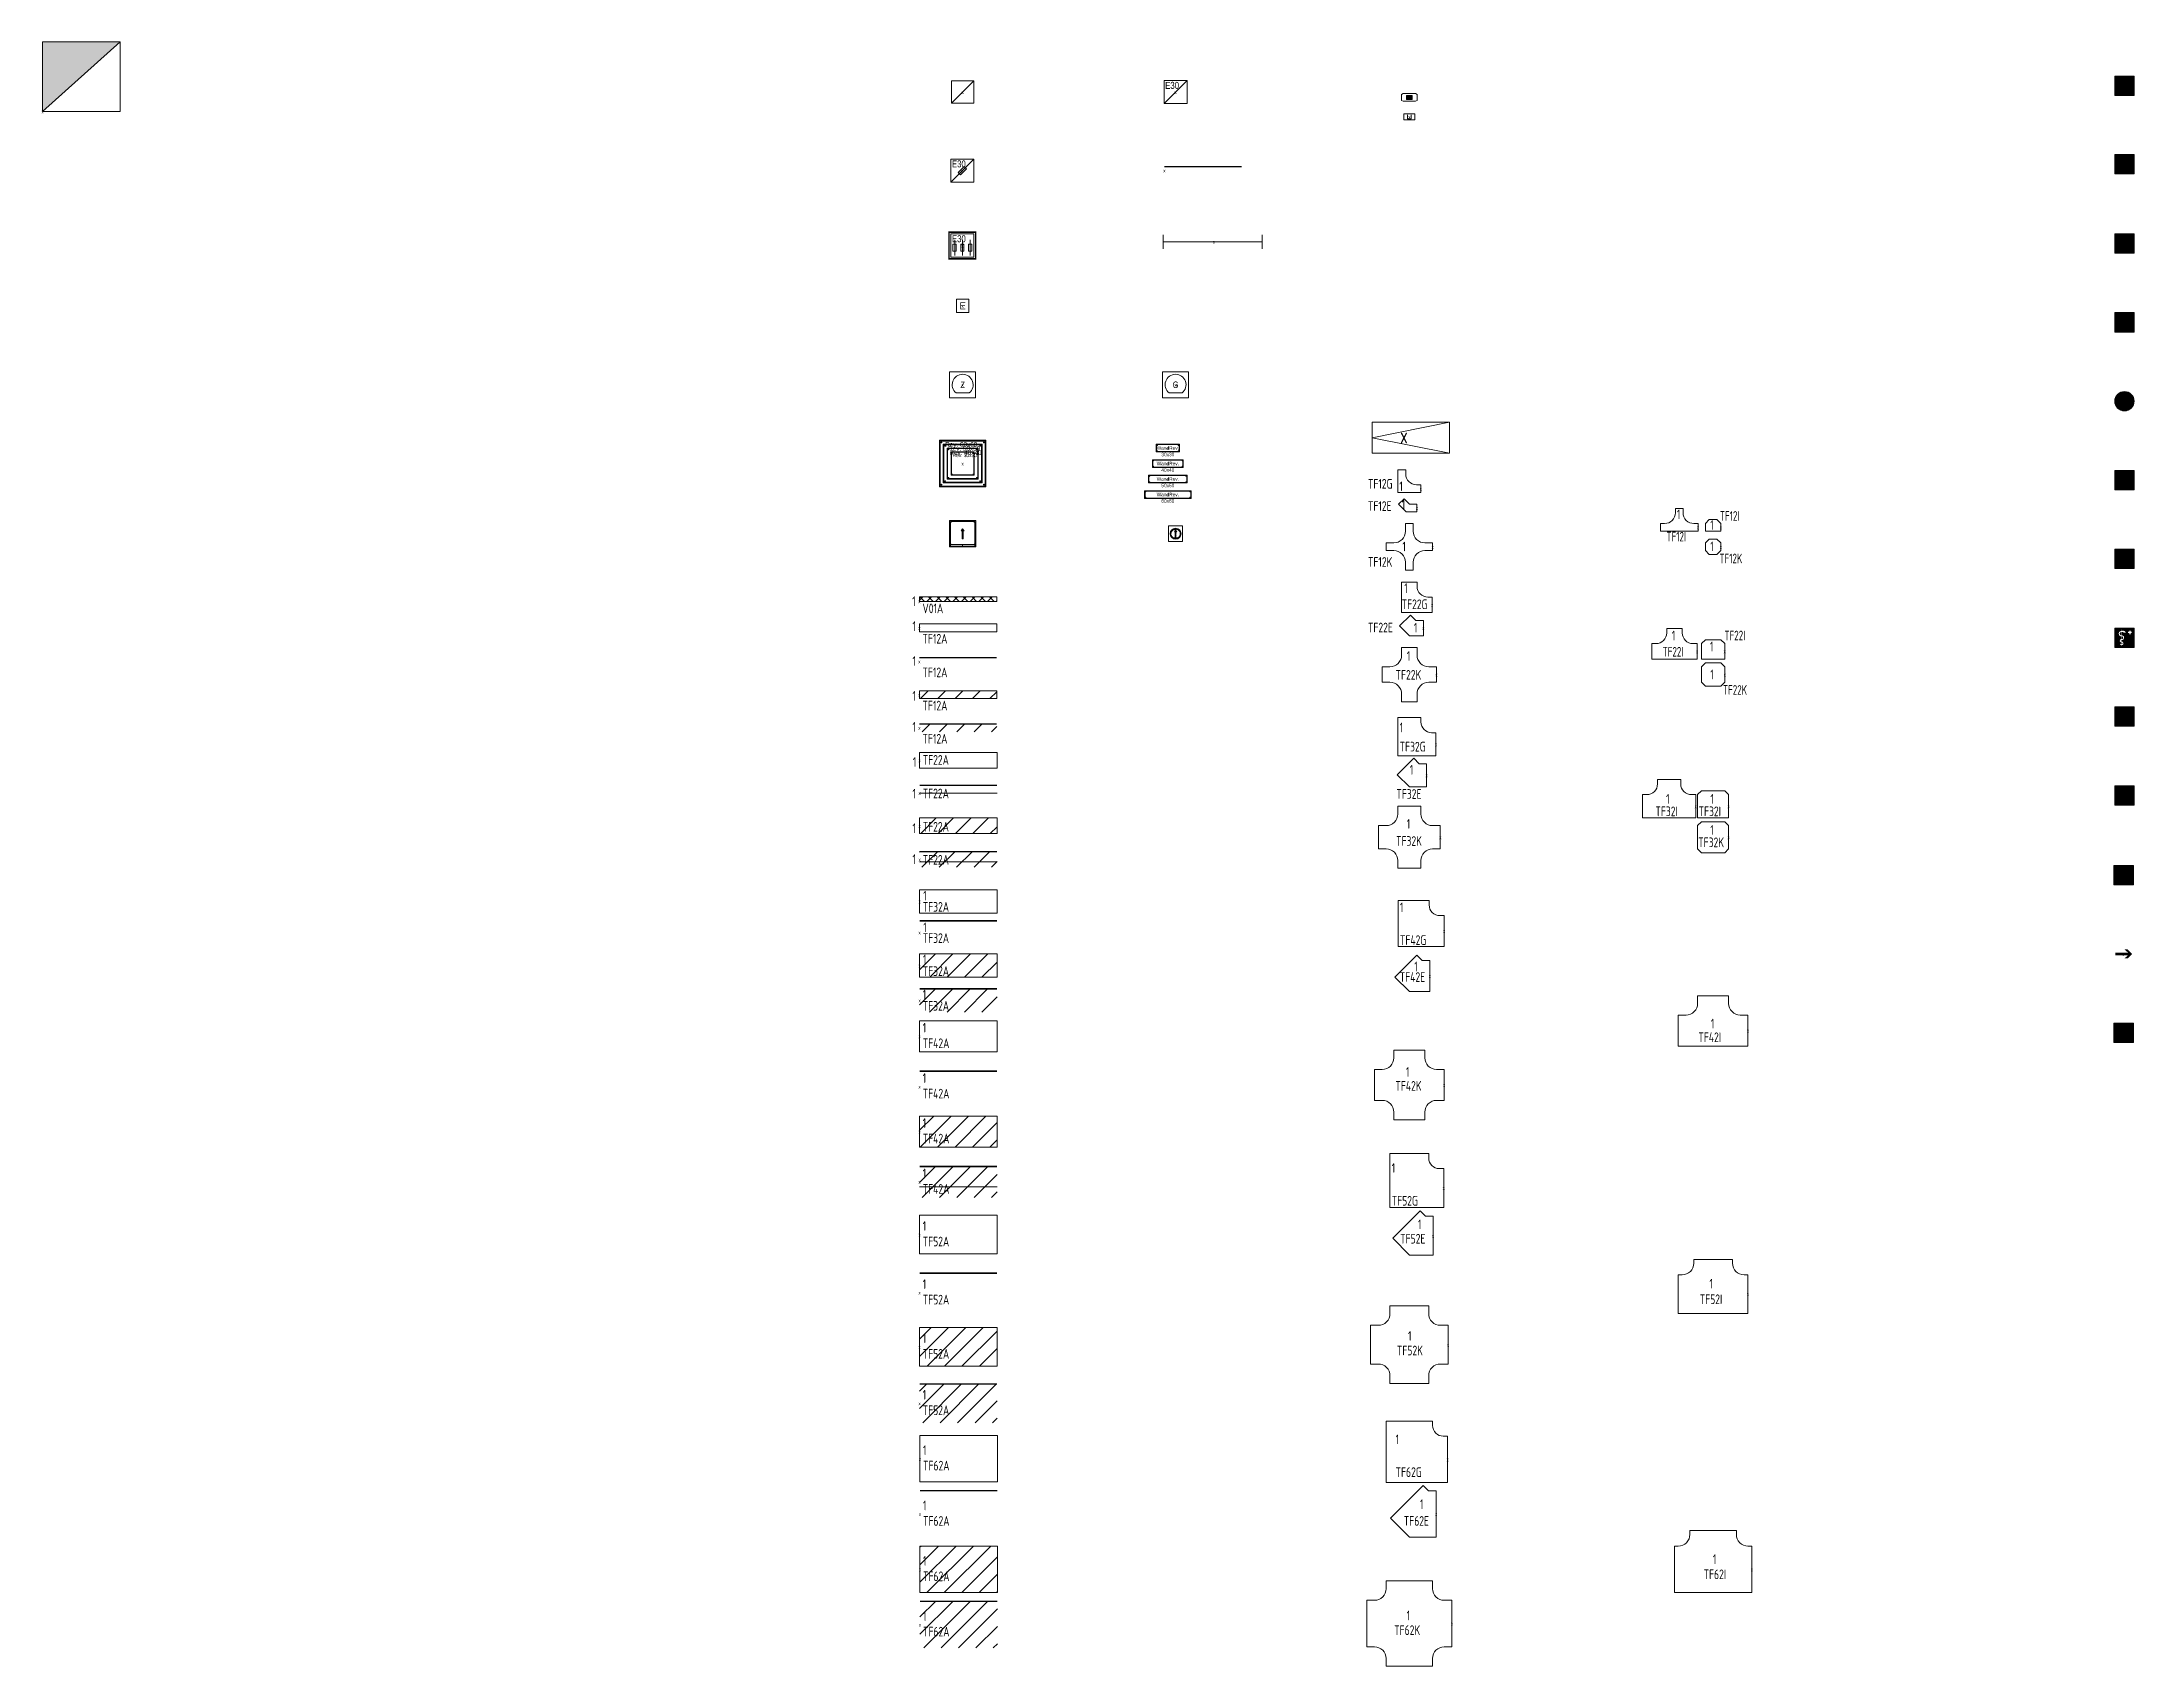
# Model space of a CAD drawing. Header units: metres. Extents: x -162 to 83385, y -62392 to -1971.
# Drawn here: x 1439 to 28460, y -62392 to -41424 of the extents above; entities that cross this region are included whole.
import ezdxf
from ezdxf.enums import TextEntityAlignment as Align
from ezdxf.lldxf.tags import DXFTag

# ---------------------------------------------------------------- set-up
doc = ezdxf.new("R2010")
doc.units = ezdxf.units.M
doc.header["$LTSCALE"] = 0.5
for name, color, linetype, lineweight in [('ELIN_ALG_BO_Energiesäule', 10, 'Continuous', 0), ('ELIN_Attribut_01_Produkt_ID', 7, 'Continuous', 0), ('ELIN_Attribut_02_Stromkreis', 7, 'Continuous', 0), ('ELIN_Attribut_03_Verteilerbereich', 7, 'Continuous', 0), ('ELIN_Attribut_04_Montagehoehe', 7, 'Continuous', 0), ('ELIN_Attribut_05_Montageart', 7, 'Continuous', 0), ('ELIN_Attribut_06_Tuernummer', 7, 'Continuous', 0), ('ELIN_Attribut_07_Bemerkung', 7, 'Continuous', 0), ('ELIN_Attribut_08_Adresse', 7, 'Continuous', 0), ('ELIN_Attribut_10_AKZ1', 7, 'Continuous', 0), ('ELIN_Attribut_11_AKZ2', 7, 'Continuous', 0), ('ELIN_Attribut_12_Sonstiges1', 7, 'Continuous', 0), ('ELIN_Attribut_13_Sonstiges2', 7, 'Continuous', 0), ('ELIN_Attribut_14_Bauteil', 7, 'Continuous', 0), ('ELIN_Attribut_15_Ebene', 7, 'Continuous', 0), ('ELIN_Attribut_16_Raumnummer', 7, 'Continuous', 0), ('ELIN_Attribut_17_Raumname', 7, 'Continuous', 0), ('ELIN_Attribut_18_Montageabschnitt', 7, 'Continuous', 0), ('ELIN_Attribut_Basispunkt', 2, 'Continuous', 0), ('ELIN_Attribute_GEMOS', 11, 'Continuous', 0), ('ELIN_Attribute_Tragsystem', 7, 'Continuous', 0), ('ELIN_BOD_BO_Bodendose eckig', 5, 'Continuous', 0), ('ELIN_BOD_BO_Bodendose rund', 5, 'Continuous', 0), ('ELIN_BRU_WA_Bruestungskanal', 130, 'Continuous', 0), ('ELIN_FOS_WA_Arzt', 7, 'Continuous', 0), ('ELIN_FOS_WA_Defibrillator', 7, 'Continuous', 0), ('ELIN_FOS_WA_Druckknopfmelder', 7, 'Continuous', 0), ('ELIN_FOS_WA_Erste Hilfe Kasten', 7, 'Continuous', 0), ('ELIN_FOS_WA_Feuerloeschdecke', 7, 'Continuous', 0), ('ELIN_FOS_WA_Feuerloescher', 7, 'Continuous', 0), ('ELIN_FOS_WA_Fluchtrichtung', 7, 'Continuous', 0), ('ELIN_FOS_WA_Sammelpunkt', 7, 'Continuous', 0), ('ELIN_FOS_WA_Sanitaeter', 7, 'Continuous', 0), ('ELIN_FOS_WA_Standort', 7, 'Continuous', 0), ('ELIN_FOS_WA_Teekueche', 7, 'Continuous', 0), ('ELIN_FOS_WA_Tuerrnotauf', 7, 'Continuous', 0), ('ELIN_FOS_WA_Wandhydrant', 7, 'Continuous', 0), ('ELIN_KTF_DE_Haengestiel', 7, 'Continuous', 0), ('ELIN_KTF_DE_Kabeltasse', 5, 'Continuous', 0), ('ELIN_REV_DE_Revisionsöffnung', 7, 'Continuous', 0), ('ELIN_REV_WA_Revisionsöffnung', 7, 'Continuous', 0), ('ELIN_STS_DE_Stromschiene', 7, 'Continuous', 0), ('ELIN_STS_LF_DO', 7, 'Continuous', 0), ('ELIN_STS_SIB_Abzweigdosen-E30', 30, 'Continuous', 0), ('ELIN_STS_WA_Kabelleiter', 7, 'Continuous', 0), ('ELIN_VT_WA_Verteiler', 7, 'Continuous', 0)]:
    doc.layers.add(name, color=color, linetype=linetype, lineweight=lineweight)
doc.layers.get('0').off()
doc.styles.add('ARIAL', font='arial.ttf')
doc.styles.add('ARIAL_N', font='ARIALN.TTF')
doc.styles.add('ELIN_Attribute', font='isocp.shx', dxfattribs={"width": 0.8})
doc.styles.add('ELIN_SY', font='isocp.shx', dxfattribs={"width": 0.9})
tags = doc.linetypes.add('STRICHPUNKT2', pattern=[12.7, 6.35, -3.175, 0, -3.175]).pattern_tags.tags
tags[10:11] = [DXFTag(74, 4), DXFTag(75, 0), DXFTag(340, '0'), DXFTag(46, 1.0), DXFTag(50, 0.0), DXFTag(44, 0.0), DXFTag(45, 0.0)]
tags[8:9] = [DXFTag(74, 4), DXFTag(75, 0), DXFTag(340, '0'), DXFTag(46, 1.0), DXFTag(50, 0.0), DXFTag(44, 0.0), DXFTag(45, 0.0)]
tags[6:7] = [DXFTag(74, 4), DXFTag(75, 0), DXFTag(340, '0'), DXFTag(46, 1.0), DXFTag(50, 0.0), DXFTag(44, 0.0), DXFTag(45, 0.0)]
tags[4:5] = [DXFTag(74, 4), DXFTag(75, 0), DXFTag(340, '0'), DXFTag(46, 1.0), DXFTag(50, 0.0), DXFTag(44, 0.0), DXFTag(45, 0.0)]
pattern_1 = [(45, (0, 50), (-112.253, 112.253), [])]

# ---------------------------------------------------------------- blocks, each defined once
blk = doc.blocks.new('ELIN_ALG_ABZWEIGDOSE')
at = {"color": 0}
for p, q in [((-144, -144), (144, 144)), ((144, 144), (-144, 144)), ((-144, 144), (-144, -144)), ((144, -144), (144, 144)), ((-144, -144), (144, -144))]:
    blk.add_line(p, q, dxfattribs=at)
at = {"layer": 'ELIN_Attribut_01_Produkt_ID', "style": 'ELIN_Attribute', "width": 0.8, "flags": 8}
blk.add_attdef('01_PRODUKT_ID', (376, -15, 0), '', height=150, dxfattribs=at)
at = {"layer": 'ELIN_Attribut_02_Stromkreis', "style": 'ELIN_Attribute', "width": 0.8, "flags": 8}
blk.add_attdef('02_STROMKREIS', (376, 185, 0), '', height=150, dxfattribs=at)
at = {"layer": 'ELIN_Attribut_03_Verteilerbereich', "style": 'ELIN_Attribute', "width": 0.8, "flags": 8}
blk.add_attdef('03_VERTEILERBEREICH', (-248, -604, 0), '', height=125, dxfattribs=at)
at = {"layer": 'ELIN_Attribut_04_Montagehoehe', "style": 'ELIN_Attribute', "width": 0.8, "flags": 8}
blk.add_attdef('04_MONTAGEHOEHE', text='', height=125, dxfattribs=at).set_placement((-334, -15, 0), align=Align.RIGHT)
at = {"layer": 'ELIN_Attribut_05_Montageart', "style": 'ELIN_Attribute', "width": 0.8, "flags": 8}
blk.add_attdef('05_MONTAGEART', (376, -204, 0), '', height=125, dxfattribs=at)
at = {"layer": 'ELIN_Attribut_06_Tuernummer', "style": 'ELIN_Attribute', "width": 0.8, "flags": 8}
blk.add_attdef('06_TUERNUMMER', text='', height=125, dxfattribs=at).set_placement((-334, -215, 0), align=Align.RIGHT)
at = {"layer": 'ELIN_Attribut_07_Bemerkung', "style": 'ELIN_Attribute', "width": 0.8, "flags": 8}
blk.add_attdef('07_BEMERKUNG', (-248, -804, 0), '', height=125, dxfattribs=at)
at = {"layer": 'ELIN_Attribut_08_Adresse', "style": 'ELIN_Attribute', "width": 0.8, "flags": 8}
blk.add_attdef('08_ADRESSE', (-248, -1004, 0), '', height=125, dxfattribs=at)
at = {"layer": 'ELIN_Attribut_10_AKZ1', "style": 'ELIN_Attribute', "width": 0.8, "flags": 8}
blk.add_attdef('10_AKZ1', (-248, -1404, 0), '', height=125, dxfattribs=at)
at = {"layer": 'ELIN_Attribut_11_AKZ2', "style": 'ELIN_Attribute', "width": 0.8, "flags": 8}
blk.add_attdef('11_AKZ2', (-248, -1604, 0), '', height=125, dxfattribs=at)
at = {"layer": 'ELIN_Attribut_12_Sonstiges1', "style": 'ELIN_Attribute', "width": 0.8, "flags": 8}
blk.add_attdef('12_SONSTIGES1', (-248, -1804, 0), '', height=125, dxfattribs=at)
at = {"layer": 'ELIN_Attribut_13_Sonstiges2', "style": 'ELIN_Attribute', "width": 0.8, "flags": 8}
blk.add_attdef('13_SONSTIGES2', (-248, -2004, 0), '', height=125, dxfattribs=at)
at = {"layer": 'ELIN_Attribut_14_Bauteil', "style": 'ELIN_Attribute', "width": 0.8, "flags": 8}
blk.add_attdef('14_BAUTEIL', (-248, -2204, 0), '', height=125, dxfattribs=at)
at = {"layer": 'ELIN_Attribut_15_Ebene', "style": 'ELIN_Attribute', "width": 0.8, "flags": 8}
blk.add_attdef('15_EBENE', (-248, -2404, 0), '', height=125, dxfattribs=at)
at = {"layer": 'ELIN_Attribut_16_Raumnummer', "style": 'ELIN_Attribute', "width": 0.8, "flags": 8}
blk.add_attdef('16_RAUMNUMMER', (-248, -2604, 0), '', height=125, dxfattribs=at)
at = {"layer": 'ELIN_Attribut_17_Raumname', "style": 'ELIN_Attribute', "width": 0.8, "flags": 8}
blk.add_attdef('17_RAUMNAME', (-248, -2804, 0), '', height=125, dxfattribs=at)
at = {"layer": 'ELIN_Attribut_18_Montageabschnitt', "style": 'ELIN_Attribute', "width": 0.8, "flags": 8}
blk.add_attdef('18_MONTAGEABSCHNITT', (-248, -3004, 0), '', height=125, dxfattribs=at)
at = {"layer": 'ELIN_Attribut_Basispunkt', "style": 'ELIN_Attribute', "width": 0.8, "flags": 8}
blk.add_attdef('Basispunkt', text='', height=50, dxfattribs=at).set_placement((0, 0), align=Align.MIDDLE)
at = {"layer": 'ELIN_Attribute_GEMOS', "style": 'ELIN_Attribute', "width": 0.6}
for tag, p in [('G01_PRO02ID', (1620, 184)), ('G02_BEZEICHNUNG', (1620, -15, 0)), ('G03_DESCRIPTION', (1620, -204, 0)), ('G04_GEMOS-SYMBOL', (1624, -404, 0)), ('G05_GEMOS-TYP', (1624, -604, 0)), ('G06_ORTSKENNUNG', (1620, -804, 0)), ('G08_FREI1', (1620, -1004, 0)), ('G08_FREI2', (1620, -1204, 0))]:
    blk.add_attdef(tag, p, '', height=125, dxfattribs=at)
blk = doc.blocks.new('ELIN_BOD_ZUGDOSE')
at = {"color": 0}
for p, q in [((-168, -168), (-168, 168)), ((-168, 168), (168, 168)), ((168, 168), (168, -168)), ((168, -168), (-168, -168)), ((-84, -105), (84, -105))]:
    blk.add_line(p, q, dxfattribs=at)
blk.add_arc((0, 0), 135, 308.6822, 231.3178, dxfattribs=at)
at = {"color": 0, "style": 'ARIAL_N'}
blk.add_text('Z', height=84.2, dxfattribs=at).set_placement((0, 0), align=Align.MIDDLE_CENTER)
at = {"layer": 'ELIN_Attribut_01_Produkt_ID', "style": 'ELIN_Attribute', "width": 0.8, "flags": 8}
blk.add_attdef('01_PRODUKT_ID', (393, -15, 0), '', height=150, dxfattribs=at)
at = {"layer": 'ELIN_Attribut_02_Stromkreis', "style": 'ELIN_Attribute', "width": 0.8, "flags": 8}
blk.add_attdef('02_STROMKREIS', (393, 185, 0), '', height=150, dxfattribs=at)
at = {"layer": 'ELIN_Attribut_03_Verteilerbereich', "style": 'ELIN_Attribute', "width": 0.8, "flags": 8}
blk.add_attdef('03_VERTEILERBEREICH', (-248, -604, 0), '', height=125, dxfattribs=at)
at = {"layer": 'ELIN_Attribut_04_Montagehoehe', "style": 'ELIN_Attribute', "width": 0.8, "flags": 8}
blk.add_attdef('04_MONTAGEHOEHE', text='', height=125, dxfattribs=at).set_placement((-369, -15, 0), align=Align.RIGHT)
at = {"layer": 'ELIN_Attribut_05_Montageart', "style": 'ELIN_Attribute', "width": 0.8, "flags": 8}
blk.add_attdef('05_MONTAGEART', (393, -204, 0), '', height=125, dxfattribs=at)
at = {"layer": 'ELIN_Attribut_06_Tuernummer', "style": 'ELIN_Attribute', "width": 0.8, "flags": 8}
blk.add_attdef('06_TUERNUMMER', text='', height=125, dxfattribs=at).set_placement((-369, -215, 0), align=Align.RIGHT)
at = {"layer": 'ELIN_Attribut_07_Bemerkung', "style": 'ELIN_Attribute', "width": 0.8, "flags": 8}
blk.add_attdef('07_BEMERKUNG', (-248, -804, 0), '', height=125, dxfattribs=at)
at = {"layer": 'ELIN_Attribut_08_Adresse', "style": 'ELIN_Attribute', "width": 0.8, "flags": 8}
blk.add_attdef('08_ADRESSE', (-248, -1004, 0), '', height=125, dxfattribs=at)
at = {"layer": 'ELIN_Attribut_10_AKZ1', "style": 'ELIN_Attribute', "width": 0.8, "flags": 8}
blk.add_attdef('10_AKZ1', (-248, -1404, 0), '', height=125, dxfattribs=at)
at = {"layer": 'ELIN_Attribut_11_AKZ2', "style": 'ELIN_Attribute', "width": 0.8, "flags": 8}
blk.add_attdef('11_AKZ2', (-248, -1604, 0), '', height=125, dxfattribs=at)
at = {"layer": 'ELIN_Attribut_12_Sonstiges1', "style": 'ELIN_Attribute', "width": 0.8, "flags": 8}
blk.add_attdef('12_SONSTIGES1', (-248, -1804, 0), '', height=125, dxfattribs=at)
at = {"layer": 'ELIN_Attribut_13_Sonstiges2', "style": 'ELIN_Attribute', "width": 0.8, "flags": 8}
blk.add_attdef('13_SONSTIGES2', (-248, -2004, 0), '', height=125, dxfattribs=at)
at = {"layer": 'ELIN_Attribut_14_Bauteil', "style": 'ELIN_Attribute', "width": 0.8, "flags": 8}
blk.add_attdef('14_BAUTEIL', (-248, -2204, 0), '', height=125, dxfattribs=at)
at = {"layer": 'ELIN_Attribut_15_Ebene', "style": 'ELIN_Attribute', "width": 0.8, "flags": 8}
blk.add_attdef('15_EBENE', (-248, -2404, 0), '', height=125, dxfattribs=at)
at = {"layer": 'ELIN_Attribut_16_Raumnummer', "style": 'ELIN_Attribute', "width": 0.8, "flags": 8}
blk.add_attdef('16_RAUMNUMMER', (-248, -2604, 0), '', height=125, dxfattribs=at)
at = {"layer": 'ELIN_Attribut_17_Raumname', "style": 'ELIN_Attribute', "width": 0.8, "flags": 8}
blk.add_attdef('17_RAUMNAME', (-248, -2804, 0), '', height=125, dxfattribs=at)
at = {"layer": 'ELIN_Attribut_18_Montageabschnitt', "style": 'ELIN_Attribute', "width": 0.8, "flags": 8}
blk.add_attdef('18_MONTAGEABSCHNITT', (-248, -3004, 0), '', height=125, dxfattribs=at)
at = {"layer": 'ELIN_Attribut_Basispunkt', "style": 'ELIN_Attribute', "width": 0.8, "flags": 8}
blk.add_attdef('Basispunkt', text='', height=50, dxfattribs=at).set_placement((0, 0), align=Align.MIDDLE)
at = {"layer": 'ELIN_Attribute_GEMOS', "style": 'ELIN_Attribute', "width": 0.6}
for tag, p in [('G01_PRO02ID', (1620, 184)), ('G02_BEZEICHNUNG', (1620, -15, 0)), ('G03_DESCRIPTION', (1620, -204, 0)), ('G04_GEMOS-SYMBOL', (1624, -404, 0)), ('G05_GEMOS-TYP', (1624, -604, 0)), ('G06_ORTSKENNUNG', (1620, -804, 0)), ('G08_FREI1', (1620, -1004, 0)), ('G08_FREI2', (1620, -1204, 0))]:
    blk.add_attdef(tag, p, '', height=125, dxfattribs=at)
blk = doc.blocks.new('ELIN_ALG_ENERGIESAEULE')
at = {"color": 0}
for p, q in [((-78, 86), (78, 86)), ((-78, -86), (-78, 86)), ((78, 86), (78, -86)), ((78, -86), (-78, -86))]:
    blk.add_line(p, q, dxfattribs=at)
at = {"color": 0, "style": 'ARIAL'}
blk.add_text('E', height=90.3, dxfattribs=at).set_placement((-42, -44))
at = {"layer": 'ELIN_Attribut_01_Produkt_ID', "style": 'ELIN_Attribute', "width": 0.8, "flags": 8}
blk.add_attdef('01_PRODUKT_ID', (353, -15, 0), '', height=150, dxfattribs=at)
at = {"layer": 'ELIN_Attribut_02_Stromkreis', "style": 'ELIN_Attribute', "width": 0.8, "flags": 8}
blk.add_attdef('02_STROMKREIS', (353, 185, 0), '', height=150, dxfattribs=at)
at = {"layer": 'ELIN_Attribut_03_Verteilerbereich', "style": 'ELIN_Attribute', "width": 0.8, "flags": 8}
blk.add_attdef('03_VERTEILERBEREICH', (-248, -604, 0), '', height=125, dxfattribs=at)
at = {"layer": 'ELIN_Attribut_04_Montagehoehe', "style": 'ELIN_Attribute', "width": 0.8, "flags": 8}
blk.add_attdef('04_MONTAGEHOEHE', text='', height=125, dxfattribs=at).set_placement((-288, -15, 0), align=Align.RIGHT)
at = {"layer": 'ELIN_Attribut_05_Montageart', "style": 'ELIN_Attribute', "width": 0.8, "flags": 8}
blk.add_attdef('05_MONTAGEART', (353, -204, 0), '', height=125, dxfattribs=at)
at = {"layer": 'ELIN_Attribut_06_Tuernummer', "style": 'ELIN_Attribute', "width": 0.8, "flags": 8}
blk.add_attdef('06_TUERNUMMER', text='', height=125, dxfattribs=at).set_placement((-288, -215, 0), align=Align.RIGHT)
at = {"layer": 'ELIN_Attribut_07_Bemerkung', "style": 'ELIN_Attribute', "width": 0.8, "flags": 8}
blk.add_attdef('07_BEMERKUNG', (-248, -804, 0), '', height=125, dxfattribs=at)
at = {"layer": 'ELIN_Attribut_08_Adresse', "style": 'ELIN_Attribute', "width": 0.8, "flags": 8}
blk.add_attdef('08_ADRESSE', (-248, -1004, 0), '', height=125, dxfattribs=at)
at = {"layer": 'ELIN_Attribut_10_AKZ1', "style": 'ELIN_Attribute', "width": 0.8, "flags": 8}
blk.add_attdef('10_AKZ1', (-248, -1404, 0), '', height=125, dxfattribs=at)
at = {"layer": 'ELIN_Attribut_11_AKZ2', "style": 'ELIN_Attribute', "width": 0.8, "flags": 8}
blk.add_attdef('11_AKZ2', (-248, -1604, 0), '', height=125, dxfattribs=at)
at = {"layer": 'ELIN_Attribut_12_Sonstiges1', "style": 'ELIN_Attribute', "width": 0.8, "flags": 8}
blk.add_attdef('12_SONSTIGES1', (-248, -1804, 0), '', height=125, dxfattribs=at)
at = {"layer": 'ELIN_Attribut_13_Sonstiges2', "style": 'ELIN_Attribute', "width": 0.8, "flags": 8}
blk.add_attdef('13_SONSTIGES2', (-248, -2004, 0), '', height=125, dxfattribs=at)
at = {"layer": 'ELIN_Attribut_14_Bauteil', "style": 'ELIN_Attribute', "width": 0.8, "flags": 8}
blk.add_attdef('14_BAUTEIL', (-248, -2204, 0), '', height=125, dxfattribs=at)
at = {"layer": 'ELIN_Attribut_15_Ebene', "style": 'ELIN_Attribute', "width": 0.8, "flags": 8}
blk.add_attdef('15_EBENE', (-248, -2404, 0), '', height=125, dxfattribs=at)
at = {"layer": 'ELIN_Attribut_16_Raumnummer', "style": 'ELIN_Attribute', "width": 0.8, "flags": 8}
blk.add_attdef('16_RAUMNUMMER', (-248, -2604, 0), '', height=125, dxfattribs=at)
at = {"layer": 'ELIN_Attribut_17_Raumname', "style": 'ELIN_Attribute', "width": 0.8, "flags": 8}
blk.add_attdef('17_RAUMNAME', (-248, -2804, 0), '', height=125, dxfattribs=at)
at = {"layer": 'ELIN_Attribut_18_Montageabschnitt', "style": 'ELIN_Attribute', "width": 0.8, "flags": 8}
blk.add_attdef('18_MONTAGEABSCHNITT', (-248, -3004, 0), '', height=125, dxfattribs=at)
at = {"layer": 'ELIN_Attribut_Basispunkt', "style": 'ELIN_Attribute', "width": 0.8, "flags": 8}
blk.add_attdef('Basispunkt', text='', height=50, dxfattribs=at).set_placement((0, 0), align=Align.MIDDLE)
at = {"layer": 'ELIN_Attribute_GEMOS', "style": 'ELIN_Attribute', "width": 0.6}
for tag, p in [('G01_PRO02ID', (1620, 184)), ('G02_BEZEICHNUNG', (1620, -15, 0)), ('G03_DESCRIPTION', (1620, -204, 0)), ('G04_GEMOS-SYMBOL', (1624, -404, 0)), ('G05_GEMOS-TYP', (1624, -604, 0)), ('G06_ORTSKENNUNG', (1620, -804, 0)), ('G08_FREI1', (1620, -1004, 0)), ('G08_FREI2', (1620, -1204, 0))]:
    blk.add_attdef(tag, p, '', height=125, dxfattribs=at)
blk = doc.blocks.new('ELIN_BOD_GERAETEDOSE')
at = {"color": 0}
for p, q in [((-168, -168), (-168, 168)), ((-168, 168), (168, 168)), ((168, 168), (168, -168)), ((168, -168), (-168, -168)), ((-84, -105), (84, -105))]:
    blk.add_line(p, q, dxfattribs=at)
blk.add_arc((0, 0), 135, 308.6822, 231.3178, dxfattribs=at)
at = {"color": 0, "style": 'ARIAL_N'}
blk.add_text('G', height=84.2, dxfattribs=at).set_placement((0, 0), align=Align.MIDDLE_CENTER)
at = {"layer": 'ELIN_Attribut_01_Produkt_ID', "style": 'ELIN_Attribute', "width": 0.8, "flags": 8}
blk.add_attdef('01_PRODUKT_ID', (359, -15, 0), '', height=150, dxfattribs=at)
at = {"layer": 'ELIN_Attribut_02_Stromkreis', "style": 'ELIN_Attribute', "width": 0.8, "flags": 8}
blk.add_attdef('02_STROMKREIS', (359, 185, 0), '', height=150, dxfattribs=at)
at = {"layer": 'ELIN_Attribut_03_Verteilerbereich', "style": 'ELIN_Attribute', "width": 0.8, "flags": 8}
blk.add_attdef('03_VERTEILERBEREICH', (-248, -604, 0), '', height=125, dxfattribs=at)
at = {"layer": 'ELIN_Attribut_04_Montagehoehe', "style": 'ELIN_Attribute', "width": 0.8, "flags": 8}
blk.add_attdef('04_MONTAGEHOEHE', text='', height=125, dxfattribs=at).set_placement((-343, -15, 0), align=Align.RIGHT)
at = {"layer": 'ELIN_Attribut_05_Montageart', "style": 'ELIN_Attribute', "width": 0.8, "flags": 8}
blk.add_attdef('05_MONTAGEART', (359, -204, 0), '', height=125, dxfattribs=at)
at = {"layer": 'ELIN_Attribut_06_Tuernummer', "style": 'ELIN_Attribute', "width": 0.8, "flags": 8}
blk.add_attdef('06_TUERNUMMER', text='', height=125, dxfattribs=at).set_placement((-343, -215, 0), align=Align.RIGHT)
at = {"layer": 'ELIN_Attribut_07_Bemerkung', "style": 'ELIN_Attribute', "width": 0.8, "flags": 8}
blk.add_attdef('07_BEMERKUNG', (-248, -804, 0), '', height=125, dxfattribs=at)
at = {"layer": 'ELIN_Attribut_08_Adresse', "style": 'ELIN_Attribute', "width": 0.8, "flags": 8}
blk.add_attdef('08_ADRESSE', (-248, -1004, 0), '', height=125, dxfattribs=at)
at = {"layer": 'ELIN_Attribut_10_AKZ1', "style": 'ELIN_Attribute', "width": 0.8, "flags": 8}
blk.add_attdef('10_AKZ1', (-248, -1404, 0), '', height=125, dxfattribs=at)
at = {"layer": 'ELIN_Attribut_11_AKZ2', "style": 'ELIN_Attribute', "width": 0.8, "flags": 8}
blk.add_attdef('11_AKZ2', (-248, -1604, 0), '', height=125, dxfattribs=at)
at = {"layer": 'ELIN_Attribut_12_Sonstiges1', "style": 'ELIN_Attribute', "width": 0.8, "flags": 8}
blk.add_attdef('12_SONSTIGES1', (-248, -1804, 0), '', height=125, dxfattribs=at)
at = {"layer": 'ELIN_Attribut_13_Sonstiges2', "style": 'ELIN_Attribute', "width": 0.8, "flags": 8}
blk.add_attdef('13_SONSTIGES2', (-248, -2004, 0), '', height=125, dxfattribs=at)
at = {"layer": 'ELIN_Attribut_14_Bauteil', "style": 'ELIN_Attribute', "width": 0.8, "flags": 8}
blk.add_attdef('14_BAUTEIL', (-248, -2204, 0), '', height=125, dxfattribs=at)
at = {"layer": 'ELIN_Attribut_15_Ebene', "style": 'ELIN_Attribute', "width": 0.8, "flags": 8}
blk.add_attdef('15_EBENE', (-248, -2404, 0), '', height=125, dxfattribs=at)
at = {"layer": 'ELIN_Attribut_16_Raumnummer', "style": 'ELIN_Attribute', "width": 0.8, "flags": 8}
blk.add_attdef('16_RAUMNUMMER', (-248, -2604, 0), '', height=125, dxfattribs=at)
at = {"layer": 'ELIN_Attribut_17_Raumname', "style": 'ELIN_Attribute', "width": 0.8, "flags": 8}
blk.add_attdef('17_RAUMNAME', (-248, -2804, 0), '', height=125, dxfattribs=at)
at = {"layer": 'ELIN_Attribut_18_Montageabschnitt', "style": 'ELIN_Attribute', "width": 0.8, "flags": 8}
blk.add_attdef('18_MONTAGEABSCHNITT', (-248, -3004, 0), '', height=125, dxfattribs=at)
at = {"layer": 'ELIN_Attribut_Basispunkt', "style": 'ELIN_Attribute', "width": 0.8, "flags": 8}
blk.add_attdef('Basispunkt', text='', height=50, dxfattribs=at).set_placement((0, 0), align=Align.MIDDLE)
at = {"layer": 'ELIN_Attribute_GEMOS', "style": 'ELIN_Attribute', "width": 0.6}
for tag, p in [('G01_PRO02ID', (1620, 184)), ('G02_BEZEICHNUNG', (1620, -15, 0)), ('G03_DESCRIPTION', (1620, -204, 0)), ('G04_GEMOS-SYMBOL', (1624, -404, 0)), ('G05_GEMOS-TYP', (1624, -604, 0)), ('G06_ORTSKENNUNG', (1620, -804, 0)), ('G08_FREI1', (1620, -1004, 0)), ('G08_FREI2', (1620, -1204, 0))]:
    blk.add_attdef(tag, p, '', height=125, dxfattribs=at)
blk = doc.blocks.new('ELIN_ALG_REVISIONSOEFFNUNG_600')
at = {"color": 0}
for p, q in [((300, 300), (-300, 300)), ((-300, 300), (-300, -300)), ((290, 290), (-290, 290)), ((-290, 290), (-290, -290)), ((290, -290), (290, 290)), ((300, -300), (300, 300)), ((-300, -300), (300, -300)), ((-290, -290), (290, -290))]:
    blk.add_line(p, q, dxfattribs=at)
for centre, start, end in [((-273, 273), 0, 180), ((-273, 273), 180, 0), ((273, 273), 0, 180), ((273, 273), 180, 0), ((-273, -273), 0, 180), ((273, -273), 0, 180), ((-273, -273), 180, 0), ((273, -273), 180, 0)]:
    blk.add_arc(centre, 5, start, end, dxfattribs=at)
at = {"color": 0, "style": 'ARIAL_N'}
blk.add_text('Rev. 60x60', height=60, dxfattribs=at).set_placement((-227, 217))
at = {"layer": 'ELIN_Attribut_01_Produkt_ID', "style": 'ELIN_Attribute', "width": 0.8, "flags": 8}
blk.add_attdef('01_PRODUKT_ID', (504, -15, 0), '', height=150, dxfattribs=at)
at = {"layer": 'ELIN_Attribut_02_Stromkreis', "style": 'ELIN_Attribute', "width": 0.8, "flags": 8}
blk.add_attdef('02_STROMKREIS', (504, 185, 0), '', height=150, dxfattribs=at)
at = {"layer": 'ELIN_Attribut_03_Verteilerbereich', "style": 'ELIN_Attribute', "width": 0.8, "flags": 8}
blk.add_attdef('03_VERTEILERBEREICH', (-248, -604, 0), '', height=125, dxfattribs=at)
at = {"layer": 'ELIN_Attribut_04_Montagehoehe', "style": 'ELIN_Attribute', "width": 0.8, "flags": 8}
blk.add_attdef('04_MONTAGEHOEHE', text='', height=125, dxfattribs=at).set_placement((-539, -15, 0), align=Align.RIGHT)
at = {"layer": 'ELIN_Attribut_05_Montageart', "style": 'ELIN_Attribute', "width": 0.8, "flags": 8}
blk.add_attdef('05_MONTAGEART', (504, -204, 0), '', height=125, dxfattribs=at)
at = {"layer": 'ELIN_Attribut_06_Tuernummer', "style": 'ELIN_Attribute', "width": 0.8, "flags": 8}
blk.add_attdef('06_TUERNUMMER', text='', height=125, dxfattribs=at).set_placement((-539, -215, 0), align=Align.RIGHT)
at = {"layer": 'ELIN_Attribut_07_Bemerkung', "style": 'ELIN_Attribute', "width": 0.8, "flags": 8}
blk.add_attdef('07_BEMERKUNG', (-248, -804, 0), '', height=125, dxfattribs=at)
at = {"layer": 'ELIN_Attribut_08_Adresse', "style": 'ELIN_Attribute', "width": 0.8, "flags": 8}
blk.add_attdef('08_ADRESSE', (-248, -1004, 0), '', height=125, dxfattribs=at)
at = {"layer": 'ELIN_Attribut_10_AKZ1', "style": 'ELIN_Attribute', "width": 0.8, "flags": 8}
blk.add_attdef('10_AKZ1', (-248, -1404, 0), '', height=125, dxfattribs=at)
at = {"layer": 'ELIN_Attribut_11_AKZ2', "style": 'ELIN_Attribute', "width": 0.8, "flags": 8}
blk.add_attdef('11_AKZ2', (-248, -1604, 0), '', height=125, dxfattribs=at)
at = {"layer": 'ELIN_Attribut_12_Sonstiges1', "style": 'ELIN_Attribute', "width": 0.8, "flags": 8}
blk.add_attdef('12_SONSTIGES1', (-248, -1804, 0), '', height=125, dxfattribs=at)
at = {"layer": 'ELIN_Attribut_13_Sonstiges2', "style": 'ELIN_Attribute', "width": 0.8, "flags": 8}
blk.add_attdef('13_SONSTIGES2', (-248, -2004, 0), '', height=125, dxfattribs=at)
at = {"layer": 'ELIN_Attribut_14_Bauteil', "style": 'ELIN_Attribute', "width": 0.8, "flags": 8}
blk.add_attdef('14_BAUTEIL', (-248, -2204, 0), '', height=125, dxfattribs=at)
at = {"layer": 'ELIN_Attribut_15_Ebene', "style": 'ELIN_Attribute', "width": 0.8, "flags": 8}
blk.add_attdef('15_EBENE', (-248, -2404, 0), '', height=125, dxfattribs=at)
at = {"layer": 'ELIN_Attribut_16_Raumnummer', "style": 'ELIN_Attribute', "width": 0.8, "flags": 8}
blk.add_attdef('16_RAUMNUMMER', (-248, -2604, 0), '', height=125, dxfattribs=at)
at = {"layer": 'ELIN_Attribut_17_Raumname', "style": 'ELIN_Attribute', "width": 0.8, "flags": 8}
blk.add_attdef('17_RAUMNAME', (-248, -2804, 0), '', height=125, dxfattribs=at)
at = {"layer": 'ELIN_Attribut_18_Montageabschnitt', "style": 'ELIN_Attribute', "width": 0.8, "flags": 8}
blk.add_attdef('18_MONTAGEABSCHNITT', (-248, -3004, 0), '', height=125, dxfattribs=at)
at = {"layer": 'ELIN_Attribut_Basispunkt', "style": 'ELIN_Attribute', "width": 0.8, "flags": 8}
blk.add_attdef('Basispunkt', text='', height=50, dxfattribs=at).set_placement((0, 0), align=Align.MIDDLE)
at = {"layer": 'ELIN_Attribute_GEMOS', "style": 'ELIN_Attribute', "width": 0.6}
for tag, p in [('G01_PRO02ID', (1620, 184)), ('G02_BEZEICHNUNG', (1620, -15, 0)), ('G03_DESCRIPTION', (1620, -204, 0)), ('G04_GEMOS-SYMBOL', (1624, -404, 0)), ('G05_GEMOS-TYP', (1624, -604, 0)), ('G06_ORTSKENNUNG', (1620, -804, 0)), ('G08_FREI1', (1620, -1004, 0)), ('G08_FREI2', (1620, -1204, 0))]:
    blk.add_attdef(tag, p, '', height=125, dxfattribs=at)
blk = doc.blocks.new('ELIN_BOD_BODENDOSE_ECKIG')
blk.add_hatch(color=0).paths.add_polyline_path([(7, -64), (-7, -64), (-7, 38), (-20, 38), (0, 64), (20, 38), (7, 38)])
at = {"color": 0}
for p, q in [((170, 170), (-170, 170)), ((-170, 170), (-170, -170)), ((159, 159), (-159, 159)), ((-159, 159), (-159, -159)), ((0, 64), (-20, 38)), ((-7, 38), (-20, 38)), ((-7, -64), (-7, 38)), ((0, 64), (20, 38)), ((7, -64), (7, 38)), ((20, 38), (7, 38)), ((159, -159), (159, 159)), ((170, -170), (170, 170)), ((-170, -170), (170, -170)), ((0, -137), (-159, -137)), ((-159, -159), (159, -159)), ((7, -64), (-7, -64)), ((0, -159), (0, -137)), ((0, -137), (0, -137)), ((0, -137), (0, -159)), ((0, -137), (159, -137)), ((0, -159), (0, -159))]:
    blk.add_line(p, q, dxfattribs=at)
for centre, start, end in [((-148, 148), 0, 180), ((-148, 148), 180, 0), ((148, 148), 0, 180), ((148, 148), 180, 0), ((-148, -126), 0, 180), ((-148, -126), 180, 0), ((148, -126), 0, 180), ((148, -126), 180, 0)]:
    blk.add_arc(centre, 1.1, start, end, dxfattribs=at)
at = {"layer": 'ELIN_Attribut_01_Produkt_ID', "style": 'ELIN_Attribute', "width": 0.8, "flags": 8}
blk.add_attdef('01_PRODUKT_ID', (383, -15, 0), '', height=150, dxfattribs=at)
at = {"layer": 'ELIN_Attribut_02_Stromkreis', "style": 'ELIN_Attribute', "width": 0.8, "flags": 8}
blk.add_attdef('02_STROMKREIS', (383, 185, 0), '', height=150, dxfattribs=at)
at = {"layer": 'ELIN_Attribut_03_Verteilerbereich', "style": 'ELIN_Attribute', "width": 0.8, "flags": 8}
blk.add_attdef('03_VERTEILERBEREICH', (-248, -604, 0), '', height=125, dxfattribs=at)
at = {"layer": 'ELIN_Attribut_04_Montagehoehe', "style": 'ELIN_Attribute', "width": 0.8, "flags": 8}
blk.add_attdef('04_MONTAGEHOEHE', text='', height=125, dxfattribs=at).set_placement((-367, -15, 0), align=Align.RIGHT)
at = {"layer": 'ELIN_Attribut_05_Montageart', "style": 'ELIN_Attribute', "width": 0.8, "flags": 8}
blk.add_attdef('05_MONTAGEART', (383, -204, 0), '', height=125, dxfattribs=at)
at = {"layer": 'ELIN_Attribut_06_Tuernummer', "style": 'ELIN_Attribute', "width": 0.8, "flags": 8}
blk.add_attdef('06_TUERNUMMER', text='', height=125, dxfattribs=at).set_placement((-367, -215, 0), align=Align.RIGHT)
at = {"layer": 'ELIN_Attribut_07_Bemerkung', "style": 'ELIN_Attribute', "width": 0.8, "flags": 8}
blk.add_attdef('07_BEMERKUNG', (-248, -804, 0), '', height=125, dxfattribs=at)
at = {"layer": 'ELIN_Attribut_08_Adresse', "style": 'ELIN_Attribute', "width": 0.8, "flags": 8}
blk.add_attdef('08_ADRESSE', (-248, -1004, 0), '', height=125, dxfattribs=at)
at = {"layer": 'ELIN_Attribut_10_AKZ1', "style": 'ELIN_Attribute', "width": 0.8, "flags": 8}
blk.add_attdef('10_AKZ1', (-248, -1404, 0), '', height=125, dxfattribs=at)
at = {"layer": 'ELIN_Attribut_11_AKZ2', "style": 'ELIN_Attribute', "width": 0.8, "flags": 8}
blk.add_attdef('11_AKZ2', (-248, -1604, 0), '', height=125, dxfattribs=at)
at = {"layer": 'ELIN_Attribut_12_Sonstiges1', "style": 'ELIN_Attribute', "width": 0.8, "flags": 8}
blk.add_attdef('12_SONSTIGES1', (-248, -1804, 0), '', height=125, dxfattribs=at)
at = {"layer": 'ELIN_Attribut_13_Sonstiges2', "style": 'ELIN_Attribute', "width": 0.8, "flags": 8}
blk.add_attdef('13_SONSTIGES2', (-248, -2004, 0), '', height=125, dxfattribs=at)
at = {"layer": 'ELIN_Attribut_14_Bauteil', "style": 'ELIN_Attribute', "width": 0.8, "flags": 8}
blk.add_attdef('14_BAUTEIL', (-248, -2204, 0), '', height=125, dxfattribs=at)
at = {"layer": 'ELIN_Attribut_15_Ebene', "style": 'ELIN_Attribute', "width": 0.8, "flags": 8}
blk.add_attdef('15_EBENE', (-248, -2404, 0), '', height=125, dxfattribs=at)
at = {"layer": 'ELIN_Attribut_16_Raumnummer', "style": 'ELIN_Attribute', "width": 0.8, "flags": 8}
blk.add_attdef('16_RAUMNUMMER', (-248, -2604, 0), '', height=125, dxfattribs=at)
at = {"layer": 'ELIN_Attribut_17_Raumname', "style": 'ELIN_Attribute', "width": 0.8, "flags": 8}
blk.add_attdef('17_RAUMNAME', (-248, -2804, 0), '', height=125, dxfattribs=at)
at = {"layer": 'ELIN_Attribut_18_Montageabschnitt', "style": 'ELIN_Attribute', "width": 0.8, "flags": 8}
blk.add_attdef('18_MONTAGEABSCHNITT', (-248, -3004, 0), '', height=125, dxfattribs=at)
at = {"layer": 'ELIN_Attribut_Basispunkt', "style": 'ELIN_Attribute', "width": 0.8, "flags": 8}
blk.add_attdef('Basispunkt', text='', height=50, dxfattribs=at).set_placement((0, 0), align=Align.MIDDLE)
at = {"layer": 'ELIN_Attribute_GEMOS', "style": 'ELIN_Attribute', "width": 0.6}
for tag, p in [('G01_PRO02ID', (1620, 184)), ('G02_BEZEICHNUNG', (1620, -15, 0)), ('G03_DESCRIPTION', (1620, -204, 0)), ('G04_GEMOS-SYMBOL', (1624, -404, 0)), ('G05_GEMOS-TYP', (1624, -604, 0)), ('G06_ORTSKENNUNG', (1620, -804, 0)), ('G08_FREI1', (1620, -1004, 0)), ('G08_FREI2', (1620, -1204, 0))]:
    blk.add_attdef(tag, p, '', height=125, dxfattribs=at)
blk = doc.blocks.new('*U589')
at = {"color": 0}
for p, q in [((0, 0), (1000, 900)), ((0, 900), (1000, 900)), ((0, 0), (0, 900)), ((1000, 900), (1000, 0)), ((1000, 0), (0, 0))]:
    blk.add_line(p, q, dxfattribs=at)
blk.add_solid([(0, 900), (0, 0), (1000, 900)], dxfattribs=at)
at = {"layer": 'ELIN_Attribut_01_Produkt_ID', "style": 'ELIN_Attribute', "width": 0.8, "flags": 8}
blk.add_attdef('01_PRODUKT_ID', (1205, 185, 0), '', height=150, dxfattribs=at)
at = {"layer": 'ELIN_Attribut_02_Stromkreis', "style": 'ELIN_Attribute', "width": 0.8, "flags": 8}
blk.add_attdef('02_STROMKREIS', (-132, -254, 0), '', height=150, dxfattribs=at)
at = {"layer": 'ELIN_Attribut_03_Verteilerbereich', "style": 'ELIN_Attribute', "width": 0.8, "flags": 8}
blk.add_attdef('03_VERTEILERBEREICH', (-248, -604, 0), '', height=125, dxfattribs=at)
at = {"layer": 'ELIN_Attribut_04_Montagehoehe', "style": 'ELIN_Attribute', "width": 0.8, "flags": 8}
blk.add_attdef('04_MONTAGEHOEHE', text='', height=125, dxfattribs=at).set_placement((-196, 185, 0), align=Align.RIGHT)
at = {"layer": 'ELIN_Attribut_05_Montageart', "style": 'ELIN_Attribute', "width": 0.8, "flags": 8}
blk.add_attdef('05_MONTAGEART', (1205, -4, 0), '', height=125, dxfattribs=at)
at = {"layer": 'ELIN_Attribut_06_Tuernummer', "style": 'ELIN_Attribute', "width": 0.8, "flags": 8}
blk.add_attdef('06_TUERNUMMER', text='', height=125, dxfattribs=at).set_placement((-196, 25, 0), align=Align.RIGHT)
at = {"layer": 'ELIN_Attribut_07_Bemerkung', "style": 'ELIN_Attribute', "width": 0.8, "flags": 8}
blk.add_attdef('07_BEMERKUNG', (-248, -804, 0), '', height=125, dxfattribs=at)
at = {"layer": 'ELIN_Attribut_08_Adresse', "style": 'ELIN_Attribute', "width": 0.8, "flags": 8}
blk.add_attdef('08_ADRESSE', (-248, -1004, 0), '', height=125, dxfattribs=at)
at = {"layer": 'ELIN_Attribut_10_AKZ1', "style": 'ELIN_Attribute', "width": 0.8, "flags": 8}
blk.add_attdef('10_AKZ1', (-248, -1404, 0), '', height=125, dxfattribs=at)
at = {"layer": 'ELIN_Attribut_11_AKZ2', "style": 'ELIN_Attribute', "width": 0.8, "flags": 8}
blk.add_attdef('11_AKZ2', (-248, -1604, 0), '', height=125, dxfattribs=at)
at = {"layer": 'ELIN_Attribut_12_Sonstiges1', "style": 'ELIN_Attribute', "width": 0.8, "flags": 8}
blk.add_attdef('12_SONSTIGES1', (-248, -1804, 0), '', height=125, dxfattribs=at)
at = {"layer": 'ELIN_Attribut_13_Sonstiges2', "style": 'ELIN_Attribute', "width": 0.8, "flags": 8}
blk.add_attdef('13_SONSTIGES2', (-248, -2004, 0), '', height=125, dxfattribs=at)
at = {"layer": 'ELIN_Attribut_14_Bauteil', "style": 'ELIN_Attribute', "width": 0.8, "flags": 8}
blk.add_attdef('14_BAUTEIL', (-248, -2204, 0), '', height=125, dxfattribs=at)
at = {"layer": 'ELIN_Attribut_15_Ebene', "style": 'ELIN_Attribute', "width": 0.8, "flags": 8}
blk.add_attdef('15_EBENE', (-248, -2404, 0), '', height=125, dxfattribs=at)
at = {"layer": 'ELIN_Attribut_16_Raumnummer', "style": 'ELIN_Attribute', "width": 0.8, "flags": 8}
blk.add_attdef('16_RAUMNUMMER', (-248, -2604, 0), '', height=125, dxfattribs=at)
at = {"layer": 'ELIN_Attribut_17_Raumname', "style": 'ELIN_Attribute', "width": 0.8, "flags": 8}
blk.add_attdef('17_RAUMNAME', (-248, -2804, 0), '', height=125, dxfattribs=at)
at = {"layer": 'ELIN_Attribut_18_Montageabschnitt', "style": 'ELIN_Attribute', "width": 0.8, "flags": 8}
blk.add_attdef('18_MONTAGEABSCHNITT', (-248, -3004, 0), '', height=125, dxfattribs=at)
at = {"layer": 'ELIN_Attribut_Basispunkt', "style": 'ELIN_Attribute', "width": 0.8, "flags": 8}
blk.add_attdef('Basispunkt', text='', height=50, dxfattribs=at).set_placement((0, 0), align=Align.MIDDLE)
at = {"layer": 'ELIN_Attribute_GEMOS', "style": 'ELIN_Attribute', "width": 0.6}
for tag, p in [('G01_PRO02ID', (1620, 184)), ('G02_BEZEICHNUNG', (1620, -15, 0)), ('G03_DESCRIPTION', (1620, -204, 0)), ('G04_GEMOS-SYMBOL', (1624, -404, 0)), ('G05_GEMOS-TYP', (1624, -604, 0)), ('G06_ORTSKENNUNG', (1620, -804, 0)), ('G08_FREI1', (1620, -1004, 0)), ('G08_FREI2', (1620, -1204, 0))]:
    blk.add_attdef(tag, p, '', height=125, dxfattribs=at)
blk = doc.blocks.new('ELIN_FOS_FEUERLOESCHER')
at = {"true_color": 0xfafafa}
h = blk.add_hatch(color=7, dxfattribs=at)
h.dxf.hatch_style = 1
h.paths.add_polyline_path([(-121, 121), (-121, -121), (121, -121), (121, 121)], flags=16)
h.paths.add_polyline_path([(-125, 125), (-125, -125), (125, -125), (125, 125)])
at = {"true_color": 0xd2d2d2}
h = blk.add_hatch(color=254, dxfattribs=at)
h.paths.add_polyline_path([(-121, 121), (-121, -121), (121, -121), (121, 121)])
h.paths.add_polyline_path([(115, -115), (-115, -115), (-115, 115), (115, 115)], flags=16)
at = {"true_color": 0xff1414}
h = blk.add_hatch(color=1, dxfattribs=at)
h.paths.add_polyline_path([(115, 115), (-115, 115), (-115, -115), (115, -115)])
h.paths.add_polyline_path([(-22, 76), (-27, 73), (-36, 73), (-36, 59, -0.287009), (-16, 41), (-16, -94), (-80, -94), (-80, 38, -0.293346), (-66, 57), (-60, 57), (-60, 73), (-66, 73), (-84, 56), (-85, 43), (-93, 43), (-93, 59), (-90, 68), (-67, 88), (-57, 88), (-57, 95), (-39, 95), (-39, 88), (-28, 88), (-22, 84)], flags=16)
h.paths.add_polyline_path([(30, 57, -0.229139), (51, 50, -0.0823), (56, 42, 0.060783), (65, 22, 0.041485), (72, 10, 0.049926), (81, 1, 0.038072), (86, -3, 0.047652), (91, -6, -0.056566), (83, -7, -0.062793), (73, -6, -0.111086), (61, 0, -0.070488), (50, 14, -0.073269), (43, 29), (39, 45, 0.175059)], flags=16)
h.paths.add_polyline_path([(-24, 24), (-24, -4), (-72, -4), (-72, 24)], flags=0)
h.paths.add_polyline_path([(37, 18, 0.214891), (92, -20), (92, -44, -0.22845), (46, -15, -0.225556)], flags=16)
h.paths.add_polyline_path([(67, 67, 0.174339), (92, 31), (92, 6, -0.01947), (77, 19, -0.172064), (66, 40, -0.130066)], flags=16)
h.paths.add_polyline_path([(40, -26, -0.126898), (55, -36), (65, -46, 0.056491), (74, -51, 0.03903), (91, -57, -0.099444), (86, -61, -0.046705), (77, -64, -0.036767), (65, -64, -0.171765), (46, -54), (34, -40, 0.140083), (23, -33, 0.046312), (18, -31, -0.29718)], flags=16)
h.paths.add_polyline_path([(37, -57, 0.275323), (92, -69), (92, -94, -0.120202), (58, -90, -0.303981)], flags=16)
at = {"true_color": 0xfafafa}
h = blk.add_hatch(color=7, dxfattribs=at)
h.paths.add_polyline_path([(-36, 59), (-36, 73), (-27, 73), (-22, 76), (-22, 84), (-28, 88), (-39, 88), (-39, 95), (-57, 95), (-57, 88), (-67, 88), (-90, 68), (-93, 59), (-93, 43), (-85, 43), (-84, 56), (-66, 73), (-60, 73), (-60, 57), (-66, 57, 0.293346), (-80, 38), (-80, -94), (-16, -94), (-16, 41, 0.287009)])
h.paths.add_polyline_path([(-24, 24), (-24, -4), (-72, -4), (-72, 24)], flags=16)
h.paths.add_polyline_path([(92, 31, -0.174339), (67, 67, 0.130066), (66, 40, 0.172064), (77, 19, 0.01947), (92, 6)])
h.paths.add_polyline_path([(72, 10, -0.041485), (65, 22, -0.060783), (56, 42, 0.0823), (51, 50, 0.229139), (30, 57, -0.175059), (39, 45), (43, 29, 0.073269), (50, 14, 0.070488), (61, 0, 0.111086), (73, -6, 0.062793), (83, -7, 0.056566), (91, -6, -0.047652), (86, -3, -0.038072), (81, 1, -0.049926)])
h.paths.add_polyline_path([(92, -20, -0.214891), (37, 18, 0.225556), (46, -15, 0.22845), (92, -44)])
h.paths.add_polyline_path([(74, -51, -0.056491), (65, -46), (55, -36, 0.126898), (40, -26, 0.29718), (18, -31, -0.046312), (23, -33, -0.140083), (34, -40), (46, -54, 0.171765), (65, -64, 0.036767), (77, -64, 0.046705), (86, -61, 0.099444), (91, -57, -0.03903)])
h.paths.add_polyline_path([(92, -69, -0.275323), (37, -57, 0.303981), (58, -90, 0.120202), (92, -94)])
at = {"color": 7, "true_color": 0xfafafa}
blk.add_lwpolyline([(-125, 125), (-125, -125), (125, -125), (125, 125)], close=True, dxfattribs=at)
blk.add_lwpolyline([(-125, 125), (-125, -125), (125, -125), (125, 125)], close=True, dxfattribs=at)
blk.add_lwpolyline([(115, 115), (-115, 115), (-115, -115), (115, -115), (115, 115)], close=True)
at = {"layer": 'ELIN_Attribut_01_Produkt_ID', "style": 'ELIN_Attribute', "width": 0.8, "flags": 8}
blk.add_attdef('01_PRODUKT_ID', (508, -15, 0), '', height=150, dxfattribs=at)
at = {"layer": 'ELIN_Attribut_02_Stromkreis', "style": 'ELIN_Attribute', "width": 0.8, "flags": 8}
blk.add_attdef('02_STROMKREIS', (508, 185, 0), '', height=150, dxfattribs=at)
at = {"layer": 'ELIN_Attribut_03_Verteilerbereich', "style": 'ELIN_Attribute', "width": 0.8, "flags": 8}
blk.add_attdef('03_VERTEILERBEREICH', (508, -404, 0), '', height=125, dxfattribs=at)
at = {"layer": 'ELIN_Attribut_04_Montagehoehe', "style": 'ELIN_Attribute', "width": 0.8, "flags": 8}
blk.add_attdef('04_MONTAGEHOEHE', text='', height=125, dxfattribs=at).set_placement((-732, -15, 0), align=Align.RIGHT)
at = {"layer": 'ELIN_Attribut_05_Montageart', "style": 'ELIN_Attribute', "width": 0.8, "flags": 8}
blk.add_attdef('05_MONTAGEART', (508, -204, 0), '', height=125, dxfattribs=at)
at = {"layer": 'ELIN_Attribut_06_Tuernummer', "style": 'ELIN_Attribute', "width": 0.8, "flags": 8}
blk.add_attdef('06_TUERNUMMER', text='', height=125, dxfattribs=at).set_placement((-732, -215, 0), align=Align.RIGHT)
at = {"layer": 'ELIN_Attribut_07_Bemerkung', "style": 'ELIN_Attribute', "width": 0.8, "flags": 8}
blk.add_attdef('07_BEMERKUNG', (511, -845, 0), '', height=125, dxfattribs=at)
at = {"layer": 'ELIN_Attribut_08_Adresse', "style": 'ELIN_Attribute', "width": 0.8, "flags": 8}
blk.add_attdef('08_ADRESSE', (511, -1101, 0), '', height=125, dxfattribs=at)
at = {"layer": 'ELIN_Attribut_10_AKZ1', "style": 'ELIN_Attribute', "width": 0.8, "flags": 8}
blk.add_attdef('10_AKZ1', (508, -1467, 0), '', height=125, dxfattribs=at)
at = {"layer": 'ELIN_Attribut_11_AKZ2', "style": 'ELIN_Attribute', "width": 0.8, "flags": 8}
blk.add_attdef('11_AKZ2', (508, -1623, 0), '', height=125, dxfattribs=at)
at = {"layer": 'ELIN_Attribut_12_Sonstiges1', "style": 'ELIN_Attribute', "width": 0.8, "flags": 8}
blk.add_attdef('12_SONSTIGES1', (511, -2001, 0), '', height=125, dxfattribs=at)
at = {"layer": 'ELIN_Attribut_13_Sonstiges2', "style": 'ELIN_Attribute', "width": 0.8, "flags": 8}
blk.add_attdef('13_SONSTIGES2', (511, -2152, 0), '', height=125, dxfattribs=at)
at = {"layer": 'ELIN_Attribut_14_Bauteil', "style": 'ELIN_Attribute', "width": 0.8, "flags": 8}
blk.add_attdef('14_BAUTEIL', (511, -2382, 0), '', height=125, dxfattribs=at)
at = {"layer": 'ELIN_Attribut_15_Ebene', "style": 'ELIN_Attribute', "width": 0.8, "flags": 8}
blk.add_attdef('15_EBENE', (511, -2529, 0), '', height=125, dxfattribs=at)
at = {"layer": 'ELIN_Attribut_16_Raumnummer', "style": 'ELIN_Attribute', "width": 0.8, "flags": 8}
blk.add_attdef('16_RAUMNUMMER', (511, -2724, 0), '', height=125, dxfattribs=at)
at = {"layer": 'ELIN_Attribut_17_Raumname', "style": 'ELIN_Attribute', "width": 0.8, "flags": 8}
blk.add_attdef('17_RAUMNAME', (511, -2880, 0), '', height=125, dxfattribs=at)
at = {"layer": 'ELIN_Attribut_18_Montageabschnitt', "style": 'ELIN_Attribute', "width": 0.8, "flags": 8}
blk.add_attdef('18_MONTAGEABSCHNITT', (511, -3081, 0), '', height=125, dxfattribs=at)
at = {"layer": 'ELIN_Attribut_Basispunkt', "style": 'ELIN_Attribute', "width": 0.8}
blk.add_attdef('Basispunkt', text='', height=50, dxfattribs=at).set_placement((0, 0), align=Align.MIDDLE)
at = {"layer": 'ELIN_Attribute_GEMOS', "style": 'ELIN_Attribute', "width": 0.6, "flags": 8}
for tag, p in [('G01_PRO02ID', (1933, 184)), ('G02_BEZEICHNUNG', (1933, -15, 0)), ('G03_DESCRIPTION', (1933, -204, 0)), ('G04_GEMOS-SYMBOL', (1937, -404, 0)), ('G05_GEMOS-TYP', (1937, -604, 0)), ('G06_ORTSKENNUNG', (1933, -804, 0)), ('G08_FREI1', (1933, -1004, 0)), ('G08_FREI2', (1933, -1204, 0))]:
    blk.add_attdef(tag, p, '', height=125, dxfattribs=at)
blk = doc.blocks.new('ELIN_FOS_SAMMELPUNKT')
at = {"true_color": 0xfafafa}
h = blk.add_hatch(color=7, dxfattribs=at)
h.dxf.hatch_style = 1
h.paths.add_polyline_path([(-121, 121), (-121, -121), (121, -121), (121, 121)], flags=16)
h.paths.add_polyline_path([(-125, 125), (-125, -125), (125, -125), (125, 125)])
at = {"true_color": 0xd2d2d2}
h = blk.add_hatch(color=254, dxfattribs=at)
h.paths.add_polyline_path([(-121, 121), (-121, -121), (121, -121), (121, 121)])
h.paths.add_polyline_path([(115, -115), (-115, -115), (-115, 115), (115, 115)], flags=16)
at = {"linetype": 'Continuous', "true_color": 0x64f01e}
h = blk.add_hatch(color=70, dxfattribs=at)
h.paths.add_polyline_path([(115, 115), (-115, 115), (-115, -115), (115, -115)])
h.paths.add_polyline_path([(87, 58), (58, 58), (58, 87), (71, 100), (71, 80), (100, 109), (109, 100), (80, 71), (100, 71)], flags=16)
h.paths.add_polyline_path([(73, 9), (73, -8), (73, -53), (63, -53), (63, -10), (58, -10), (58, -53), (34, -53), (34, -16), (34, -11, 0.414214), (25, -1), (14, -1, 0.2394), (23, 17), (40, 17), (40, 17, -0.226818), (24, 25, -0.164713), (20, 38, -1), (61, 38, -0.414214), (41, 17), (65, 17, -0.414214)], flags=16)
h.paths.add_polyline_path([(20, 17, -1), (-20, 17, -1)], flags=16)
h.paths.add_polyline_path([(-20, 67, -1), (20, 67, -1)], flags=16)
h.paths.add_polyline_path([(31, -11), (31, -53), (32, -53), (32, -74), (22, -74), (22, -30), (18, -30), (18, -74), (-18, -74), (-18, -30), (-22, -30), (-22, -74), (-32, -74), (-32, -53), (-31, -53), (-31, -11, -0.414214), (-25, -4), (-8, -4, 0.18206), (8, -4), (25, -4, -0.414214)], flags=16)
h.paths.add_polyline_path([(87, -58), (100, -71), (80, -71), (109, -100), (100, -109), (71, -80), (71, -100), (58, -87), (58, -58)], flags=16)
h.paths.add_polyline_path([(-20, 38, -0.414214), (-40, 17), (-23, 17, 0.2394), (-14, -1), (-25, -1, 0.414214), (-34, -11), (-34, -17), (-34, -53), (-57, -53), (-57, -10), (-62, -10), (-62, -53), (-72, -53), (-72, 9, -0.414214), (-64, 17), (-40, 17, -0.414214), (-61, 38, -1)], flags=16)
h.paths.add_polyline_path([(-58, 58), (-87, 58), (-100, 71), (-80, 71), (-109, 100), (-100, 109), (-71, 80), (-71, 100), (-58, 87)], flags=16)
h.paths.add_polyline_path([(-58, -58), (-58, -87), (-71, -100), (-71, -80), (-100, -109), (-109, -100), (-80, -71), (-100, -71), (-87, -58)], flags=16)
at = {"true_color": 0xfafafa}
h = blk.add_hatch(color=7, dxfattribs=at)
h.paths.add_polyline_path([(-20, 38, 1), (-61, 38, 0.414214), (-40, 17, 0.414214)])
h.paths.add_polyline_path([(-58, 87), (-71, 100), (-71, 80), (-100, 109), (-109, 100), (-80, 71), (-100, 71), (-87, 58), (-58, 58)])
h.paths.add_polyline_path([(-20, 67, 1), (20, 67, 1)])
h.paths.add_polyline_path([(20, 17, 1), (-20, 17, 1)])
h.paths.add_polyline_path([(61, 38, 1), (20, 38, 0.164713), (24, 25, 0.226818), (40, 17), (40, 17), (23, 17, -0.2394), (14, -1), (25, -1, -0.414214), (34, -11), (34, -16), (34, -53), (58, -53), (58, -10), (63, -10), (63, -53), (73, -53), (73, -8), (73, 9, 0.414214), (65, 17), (41, 17, 0.414214)])
h.paths.add_polyline_path([(100, 71), (80, 71), (109, 100), (100, 109), (71, 80), (71, 100), (58, 87), (58, 58), (87, 58)])
h.paths.add_polyline_path([(-23, 17), (-40, 17), (-64, 17, 0.414214), (-72, 9), (-72, -53), (-62, -53), (-62, -10), (-57, -10), (-57, -53), (-34, -53), (-34, -17), (-34, -11, -0.414214), (-25, -1), (-14, -1, -0.2394)])
h.paths.add_polyline_path([(31, -11, 0.414214), (25, -4), (8, -4, -0.18206), (-8, -4), (-25, -4, 0.414214), (-31, -11), (-31, -53), (-32, -53), (-32, -74), (-22, -74), (-22, -30), (-18, -30), (-18, -74), (18, -74), (18, -30), (22, -30), (22, -74), (32, -74), (32, -53), (31, -53)])
h.paths.add_polyline_path([(-58, -58), (-87, -58), (-100, -71), (-80, -71), (-109, -100), (-100, -109), (-71, -80), (-71, -100), (-58, -87)])
h.paths.add_polyline_path([(87, -58), (58, -58), (58, -87), (71, -100), (71, -80), (100, -109), (109, -100), (80, -71), (100, -71)])
at = {"color": 7, "true_color": 0xfafafa}
blk.add_lwpolyline([(-125, 125), (-125, -125), (125, -125), (125, 125)], close=True, dxfattribs=at)
blk.add_lwpolyline([(-125, 125), (-125, -125), (125, -125), (125, 125)], close=True, dxfattribs=at)
blk.add_lwpolyline([(115, 115), (-115, 115), (-115, -115), (115, -115), (115, 115)], close=True)
at = {"layer": 'ELIN_Attribut_01_Produkt_ID', "style": 'ELIN_Attribute', "width": 0.8, "flags": 8}
blk.add_attdef('01_PRODUKT_ID', (508, -15, 0), '', height=150, dxfattribs=at)
at = {"layer": 'ELIN_Attribut_02_Stromkreis', "style": 'ELIN_Attribute', "width": 0.8, "flags": 8}
blk.add_attdef('02_STROMKREIS', (508, 185, 0), '', height=150, dxfattribs=at)
at = {"layer": 'ELIN_Attribut_03_Verteilerbereich', "style": 'ELIN_Attribute', "width": 0.8, "flags": 8}
blk.add_attdef('03_VERTEILERBEREICH', (508, -404, 0), '', height=125, dxfattribs=at)
at = {"layer": 'ELIN_Attribut_04_Montagehoehe', "style": 'ELIN_Attribute', "width": 0.8, "flags": 8}
blk.add_attdef('04_MONTAGEHOEHE', text='', height=125, dxfattribs=at).set_placement((-732, -15, 0), align=Align.RIGHT)
at = {"layer": 'ELIN_Attribut_05_Montageart', "style": 'ELIN_Attribute', "width": 0.8, "flags": 8}
blk.add_attdef('05_MONTAGEART', (508, -204, 0), '', height=125, dxfattribs=at)
at = {"layer": 'ELIN_Attribut_06_Tuernummer', "style": 'ELIN_Attribute', "width": 0.8, "flags": 8}
blk.add_attdef('06_TUERNUMMER', text='', height=125, dxfattribs=at).set_placement((-732, -215, 0), align=Align.RIGHT)
at = {"layer": 'ELIN_Attribut_07_Bemerkung', "style": 'ELIN_Attribute', "width": 0.8, "flags": 8}
blk.add_attdef('07_BEMERKUNG', (511, -845, 0), '', height=125, dxfattribs=at)
at = {"layer": 'ELIN_Attribut_08_Adresse', "style": 'ELIN_Attribute', "width": 0.8, "flags": 8}
blk.add_attdef('08_ADRESSE', (511, -1101, 0), '', height=125, dxfattribs=at)
at = {"layer": 'ELIN_Attribut_10_AKZ1', "style": 'ELIN_Attribute', "width": 0.8, "flags": 8}
blk.add_attdef('10_AKZ1', (508, -1467, 0), '', height=125, dxfattribs=at)
at = {"layer": 'ELIN_Attribut_11_AKZ2', "style": 'ELIN_Attribute', "width": 0.8, "flags": 8}
blk.add_attdef('11_AKZ2', (508, -1623, 0), '', height=125, dxfattribs=at)
at = {"layer": 'ELIN_Attribut_12_Sonstiges1', "style": 'ELIN_Attribute', "width": 0.8, "flags": 8}
blk.add_attdef('12_SONSTIGES1', (511, -2001, 0), '', height=125, dxfattribs=at)
at = {"layer": 'ELIN_Attribut_13_Sonstiges2', "style": 'ELIN_Attribute', "width": 0.8, "flags": 8}
blk.add_attdef('13_SONSTIGES2', (511, -2152, 0), '', height=125, dxfattribs=at)
at = {"layer": 'ELIN_Attribut_14_Bauteil', "style": 'ELIN_Attribute', "width": 0.8, "flags": 8}
blk.add_attdef('14_BAUTEIL', (511, -2382, 0), '', height=125, dxfattribs=at)
at = {"layer": 'ELIN_Attribut_15_Ebene', "style": 'ELIN_Attribute', "width": 0.8, "flags": 8}
blk.add_attdef('15_EBENE', (511, -2529, 0), '', height=125, dxfattribs=at)
at = {"layer": 'ELIN_Attribut_16_Raumnummer', "style": 'ELIN_Attribute', "width": 0.8, "flags": 8}
blk.add_attdef('16_RAUMNUMMER', (511, -2724, 0), '', height=125, dxfattribs=at)
at = {"layer": 'ELIN_Attribut_17_Raumname', "style": 'ELIN_Attribute', "width": 0.8, "flags": 8}
blk.add_attdef('17_RAUMNAME', (511, -2880, 0), '', height=125, dxfattribs=at)
at = {"layer": 'ELIN_Attribut_18_Montageabschnitt', "style": 'ELIN_Attribute', "width": 0.8, "flags": 8}
blk.add_attdef('18_MONTAGEABSCHNITT', (511, -3081, 0), '', height=125, dxfattribs=at)
at = {"layer": 'ELIN_Attribut_Basispunkt', "style": 'ELIN_Attribute', "width": 0.8}
blk.add_attdef('Basispunkt', text='', height=50, dxfattribs=at).set_placement((0, 0), align=Align.MIDDLE)
at = {"layer": 'ELIN_Attribute_GEMOS', "style": 'ELIN_Attribute', "width": 0.6, "flags": 8}
for tag, p in [('G01_PRO02ID', (1933, 184)), ('G02_BEZEICHNUNG', (1933, -15, 0)), ('G03_DESCRIPTION', (1933, -204, 0)), ('G04_GEMOS-SYMBOL', (1937, -404, 0)), ('G05_GEMOS-TYP', (1937, -604, 0)), ('G06_ORTSKENNUNG', (1933, -804, 0)), ('G08_FREI1', (1933, -1004, 0)), ('G08_FREI2', (1933, -1204, 0))]:
    blk.add_attdef(tag, p, '', height=125, dxfattribs=at)
blk = doc.blocks.new('ELIN_FOS_FEUERLOESCHDECKE')
at = {"true_color": 0xfafafa}
h = blk.add_hatch(color=7, dxfattribs=at)
h.dxf.hatch_style = 1
h.paths.add_polyline_path([(-121, 121), (-121, -121), (121, -121), (121, 121)], flags=16)
h.paths.add_polyline_path([(-125, 125), (-125, -125), (125, -125), (125, 125)])
at = {"true_color": 0xd2d2d2}
h = blk.add_hatch(color=254, dxfattribs=at)
h.paths.add_polyline_path([(-121, 121), (-121, -121), (121, -121), (121, 121)])
h.paths.add_polyline_path([(115, -115), (-115, -115), (-115, 115), (115, 115)], flags=16)
at = {"true_color": 0xff1414}
h = blk.add_hatch(color=1, dxfattribs=at)
h.paths.add_polyline_path([(115, 115), (-115, 115), (-115, -115), (115, -115)])
h.paths.add_polyline_path([(-38, 70, -0.073376), (-29, 70, -0.129294), (-15, 65, -0.048435), (-9, 60, -0.071248), (-1, 49, -0.004466), (7, 33, 0.083958), (13, 24, 0.122734), (20, 20), (25, 19, -0.106852), (30, 16, -0.227617), (29, 16), (24, 16), (-82, 16, -0.311999), (-80, 18), (-75, 20, 0.184381), (-73, 22, 0.266417), (-69, 35), (-67, 43, -0.088342), (-61, 56, -0.064008), (-48, 67, -0.068542)], flags=16)
h.paths.add_polyline_path([(-47, 69, -0.023006), (-48, 69, -0.046192), (-48, 80, -0.023525), (-33, 80, -0.048842), (-24, 78, -0.033114), (-12, 74, -0.054277), (-5, 69, -0.050032), (2, 61, -0.014297), (7, 50), (9, 45), (12, 39), (13, 34, 0.052631), (15, 31, 0.045017), (18, 27, 0.044817), (20, 25, -0.030582), (23, 23, -0.057455), (24, 22, -0.177432), (24, 21, -0.11641), (24, 21, -0.08469), (24, 21, -0.072719), (23, 21, -0.030453), (21, 22, -0.046417), (18, 23, -0.043316), (17, 24, -0.045054), (14, 26, -0.041334), (11, 29, -0.042099), (9, 32, -0.037969), (6, 38), (4, 45), (2, 48, 0.03955), (0, 52, 0.058064), (-2, 56, 0.030464), (-5, 60, 0.032823), (-8, 63, 0.072624), (-10, 64, 0.03611), (-14, 67, 0.036485), (-19, 70, 0.037482), (-24, 71, 0.021283), (-27, 72, 0.058361), (-34, 72, 0.038718), (-38, 72, 0.046468), (-41, 71, 0.008987), (-43, 70, -0.022371)], flags=16)
h.paths.add_polyline_path([(31, 14), (31, 7), (-83, 7), (-83, 14)], flags=16)
h.paths.add_polyline_path([(34, 55, -0.229139), (55, 49, -0.0823), (60, 41, 0.060783), (69, 21, 0.041485), (76, 9, 0.049926), (85, 0, 0.038072), (90, -4, 0.047652), (95, -7, -0.056566), (87, -8, -0.062793), (77, -7, -0.111086), (65, -1, -0.070488), (53, 13, -0.073269), (47, 28), (43, 44, 0.175059)], flags=16)
h.paths.add_polyline_path([(41, 17, 0.214891), (96, -21), (96, -45, -0.22845), (49, -16, -0.225556)], flags=16)
h.paths.add_polyline_path([(71, 66, 0.174339), (96, 30), (96, 5, -0.01947), (81, 18, -0.172064), (70, 38, -0.130066)], flags=16)
h.paths.add_polyline_path([(44, -28, -0.126898), (59, -37), (69, -47, 0.056491), (77, -52, 0.03903), (95, -58, -0.099444), (90, -62, -0.046705), (81, -65, -0.036767), (69, -65, -0.171765), (50, -56), (38, -41, 0.140083), (27, -34, 0.046312), (21, -33, -0.29718)], flags=16)
h.paths.add_polyline_path([(40, -58, 0.275323), (96, -70), (96, -95, -0.120202), (62, -91, -0.303981)], flags=16)
at = {"true_color": 0xfafafa}
h = blk.add_hatch(color=7, dxfattribs=at)
h.dxf.hatch_style = 1
h.paths.add_polyline_path([(-1, 49, 0.071248), (-9, 60, 0.048435), (-15, 65, 0.129294), (-29, 70, 0.073376), (-38, 70, 0.068542), (-48, 67, 0.064008), (-61, 56, 0.088342), (-67, 43), (-69, 35, -0.266417), (-73, 22, -0.184381), (-75, 20), (-80, 18, 0.311999), (-82, 16), (24, 16), (29, 16, 0.195544), (30, 16, 0.106852), (25, 19), (20, 20, -0.122734), (13, 24, -0.083958), (7, 33, 0.004466)])
h.paths.add_polyline_path([(-12, 74, 0.033114), (-24, 78, 0.048842), (-33, 80, 0.023525), (-48, 80, 0.046192), (-48, 69, 0.012513), (-48, 69, 0.025758), (-43, 70, -0.008987), (-41, 71, -0.046468), (-38, 72, -0.038718), (-34, 72, -0.058361), (-27, 72, -0.021283), (-24, 71, -0.037482), (-19, 70, -0.036485), (-14, 67, -0.03611), (-10, 64, -0.072624), (-8, 63, -0.032823), (-5, 60, -0.030464), (-2, 56, -0.058064), (0, 52, -0.03955), (2, 48), (4, 45), (6, 38, 0.037969), (9, 32, 0.042099), (11, 29, 0.041334), (14, 26, 0.045054), (17, 24, 0.043316), (18, 23, 0.046417), (21, 22, 0.030675), (23, 21, 0.07087), (24, 21, 0.08469), (24, 21, 0.352936), (24, 22, 0.049904), (23, 23, 0.032511), (20, 25, -0.044817), (18, 27, -0.045017), (15, 31, -0.052631), (13, 34), (12, 39), (9, 45), (7, 50, 0.014297), (2, 61, 0.050032), (-5, 69, 0.054277)])
h.paths.add_polyline_path([(31, 14), (-83, 14), (-83, 7), (31, 7)])
h.paths.add_polyline_path([(71, 66, 0.130066), (70, 38, 0.172064), (81, 18, 0.01947), (96, 5), (96, 30, -0.174339)])
h.paths.add_polyline_path([(69, 21, -0.060783), (60, 41, 0.0823), (55, 49, 0.229139), (34, 55, -0.175059), (43, 44), (47, 28, 0.073269), (53, 13, 0.070488), (65, -1, 0.111086), (77, -7, 0.062793), (87, -8, 0.056566), (95, -7, -0.047652), (90, -4, -0.038072), (85, 0, -0.049926), (76, 9, -0.041485)])
h.paths.add_polyline_path([(41, 17, 0.225556), (49, -16, 0.22845), (96, -45), (96, -21, -0.214891)])
h.paths.add_polyline_path([(59, -37, 0.126898), (44, -28, 0.29718), (21, -33, -0.046312), (27, -34, -0.140083), (38, -41), (50, -56, 0.171765), (69, -65, 0.036767), (81, -65, 0.046705), (90, -62, 0.099444), (95, -58, -0.03903), (77, -52, -0.056491), (69, -47)])
h.paths.add_polyline_path([(96, -70, -0.275323), (40, -58, 0.303981), (62, -91, 0.120202), (96, -95)])
at = {"color": 7, "true_color": 0xfafafa}
blk.add_lwpolyline([(-125, 125), (-125, -125), (125, -125), (125, 125)], close=True, dxfattribs=at)
blk.add_lwpolyline([(-125, 125), (-125, -125), (125, -125), (125, 125)], close=True, dxfattribs=at)
blk.add_lwpolyline([(115, 115), (-115, 115), (-115, -115), (115, -115), (115, 115)], close=True)
at = {"layer": 'ELIN_Attribut_01_Produkt_ID', "style": 'ELIN_Attribute', "width": 0.8, "flags": 8}
blk.add_attdef('01_PRODUKT_ID', (508, -15, 0), '', height=150, dxfattribs=at)
at = {"layer": 'ELIN_Attribut_02_Stromkreis', "style": 'ELIN_Attribute', "width": 0.8, "flags": 8}
blk.add_attdef('02_STROMKREIS', (508, 185, 0), '', height=150, dxfattribs=at)
at = {"layer": 'ELIN_Attribut_03_Verteilerbereich', "style": 'ELIN_Attribute', "width": 0.8, "flags": 8}
blk.add_attdef('03_VERTEILERBEREICH', (508, -404, 0), '', height=125, dxfattribs=at)
at = {"layer": 'ELIN_Attribut_04_Montagehoehe', "style": 'ELIN_Attribute', "width": 0.8, "flags": 8}
blk.add_attdef('04_MONTAGEHOEHE', text='', height=125, dxfattribs=at).set_placement((-732, -15, 0), align=Align.RIGHT)
at = {"layer": 'ELIN_Attribut_05_Montageart', "style": 'ELIN_Attribute', "width": 0.8, "flags": 8}
blk.add_attdef('05_MONTAGEART', (508, -204, 0), '', height=125, dxfattribs=at)
at = {"layer": 'ELIN_Attribut_06_Tuernummer', "style": 'ELIN_Attribute', "width": 0.8, "flags": 8}
blk.add_attdef('06_TUERNUMMER', text='', height=125, dxfattribs=at).set_placement((-732, -215, 0), align=Align.RIGHT)
at = {"layer": 'ELIN_Attribut_07_Bemerkung', "style": 'ELIN_Attribute', "width": 0.8, "flags": 8}
blk.add_attdef('07_BEMERKUNG', (511, -845, 0), '', height=125, dxfattribs=at)
at = {"layer": 'ELIN_Attribut_08_Adresse', "style": 'ELIN_Attribute', "width": 0.8, "flags": 8}
blk.add_attdef('08_ADRESSE', (511, -1101, 0), '', height=125, dxfattribs=at)
at = {"layer": 'ELIN_Attribut_10_AKZ1', "style": 'ELIN_Attribute', "width": 0.8, "flags": 8}
blk.add_attdef('10_AKZ1', (508, -1467, 0), '', height=125, dxfattribs=at)
at = {"layer": 'ELIN_Attribut_11_AKZ2', "style": 'ELIN_Attribute', "width": 0.8, "flags": 8}
blk.add_attdef('11_AKZ2', (508, -1623, 0), '', height=125, dxfattribs=at)
at = {"layer": 'ELIN_Attribut_12_Sonstiges1', "style": 'ELIN_Attribute', "width": 0.8, "flags": 8}
blk.add_attdef('12_SONSTIGES1', (511, -2001, 0), '', height=125, dxfattribs=at)
at = {"layer": 'ELIN_Attribut_13_Sonstiges2', "style": 'ELIN_Attribute', "width": 0.8, "flags": 8}
blk.add_attdef('13_SONSTIGES2', (511, -2152, 0), '', height=125, dxfattribs=at)
at = {"layer": 'ELIN_Attribut_14_Bauteil', "style": 'ELIN_Attribute', "width": 0.8, "flags": 8}
blk.add_attdef('14_BAUTEIL', (511, -2382, 0), '', height=125, dxfattribs=at)
at = {"layer": 'ELIN_Attribut_15_Ebene', "style": 'ELIN_Attribute', "width": 0.8, "flags": 8}
blk.add_attdef('15_EBENE', (511, -2529, 0), '', height=125, dxfattribs=at)
at = {"layer": 'ELIN_Attribut_16_Raumnummer', "style": 'ELIN_Attribute', "width": 0.8, "flags": 8}
blk.add_attdef('16_RAUMNUMMER', (511, -2724, 0), '', height=125, dxfattribs=at)
at = {"layer": 'ELIN_Attribut_17_Raumname', "style": 'ELIN_Attribute', "width": 0.8, "flags": 8}
blk.add_attdef('17_RAUMNAME', (511, -2880, 0), '', height=125, dxfattribs=at)
at = {"layer": 'ELIN_Attribut_18_Montageabschnitt', "style": 'ELIN_Attribute', "width": 0.8, "flags": 8}
blk.add_attdef('18_MONTAGEABSCHNITT', (511, -3081, 0), '', height=125, dxfattribs=at)
at = {"layer": 'ELIN_Attribut_Basispunkt', "style": 'ELIN_Attribute', "width": 0.8}
blk.add_attdef('Basispunkt', text='', height=50, dxfattribs=at).set_placement((0, 0), align=Align.MIDDLE)
at = {"layer": 'ELIN_Attribute_GEMOS', "style": 'ELIN_Attribute', "width": 0.6, "flags": 8}
for tag, p in [('G01_PRO02ID', (1933, 184)), ('G02_BEZEICHNUNG', (1933, -15, 0)), ('G03_DESCRIPTION', (1933, -204, 0)), ('G04_GEMOS-SYMBOL', (1937, -404, 0)), ('G05_GEMOS-TYP', (1937, -604, 0)), ('G06_ORTSKENNUNG', (1933, -804, 0)), ('G08_FREI1', (1933, -1004, 0)), ('G08_FREI2', (1933, -1204, 0))]:
    blk.add_attdef(tag, p, '', height=125, dxfattribs=at)
blk = doc.blocks.new('ELIN_FOS_STANDORT')
at = {"true_color": 0x0000f0}
blk.add_hatch(color=5, dxfattribs=at).paths.add_polyline_path([(-125, 0, 1), (125, 0, 1)])
blk.add_circle((0, 0), 125)
at = {"layer": 'ELIN_Attribut_01_Produkt_ID', "style": 'ELIN_Attribute', "width": 0.8, "flags": 8}
blk.add_attdef('01_PRODUKT_ID', (508, -15, 0), '', height=150, dxfattribs=at)
at = {"layer": 'ELIN_Attribut_02_Stromkreis', "style": 'ELIN_Attribute', "width": 0.8, "flags": 8}
blk.add_attdef('02_STROMKREIS', (508, 185, 0), '', height=150, dxfattribs=at)
at = {"layer": 'ELIN_Attribut_03_Verteilerbereich', "style": 'ELIN_Attribute', "width": 0.8, "flags": 8}
blk.add_attdef('03_VERTEILERBEREICH', (508, -404, 0), '', height=125, dxfattribs=at)
at = {"layer": 'ELIN_Attribut_04_Montagehoehe', "style": 'ELIN_Attribute', "width": 0.8, "flags": 8}
blk.add_attdef('04_MONTAGEHOEHE', text='', height=125, dxfattribs=at).set_placement((-732, -15, 0), align=Align.RIGHT)
at = {"layer": 'ELIN_Attribut_05_Montageart', "style": 'ELIN_Attribute', "width": 0.8, "flags": 8}
blk.add_attdef('05_MONTAGEART', (508, -204, 0), '', height=125, dxfattribs=at)
at = {"layer": 'ELIN_Attribut_06_Tuernummer', "style": 'ELIN_Attribute', "width": 0.8, "flags": 8}
blk.add_attdef('06_TUERNUMMER', text='', height=125, dxfattribs=at).set_placement((-732, -215, 0), align=Align.RIGHT)
at = {"layer": 'ELIN_Attribut_07_Bemerkung', "style": 'ELIN_Attribute', "width": 0.8, "flags": 8}
blk.add_attdef('07_BEMERKUNG', (511, -845, 0), '', height=125, dxfattribs=at)
at = {"layer": 'ELIN_Attribut_08_Adresse', "style": 'ELIN_Attribute', "width": 0.8, "flags": 8}
blk.add_attdef('08_ADRESSE', (511, -1101, 0), '', height=125, dxfattribs=at)
at = {"layer": 'ELIN_Attribut_10_AKZ1', "style": 'ELIN_Attribute', "width": 0.8, "flags": 8}
blk.add_attdef('10_AKZ1', (508, -1467, 0), '', height=125, dxfattribs=at)
at = {"layer": 'ELIN_Attribut_11_AKZ2', "style": 'ELIN_Attribute', "width": 0.8, "flags": 8}
blk.add_attdef('11_AKZ2', (508, -1623, 0), '', height=125, dxfattribs=at)
at = {"layer": 'ELIN_Attribut_12_Sonstiges1', "style": 'ELIN_Attribute', "width": 0.8, "flags": 8}
blk.add_attdef('12_SONSTIGES1', (511, -2001, 0), '', height=125, dxfattribs=at)
at = {"layer": 'ELIN_Attribut_13_Sonstiges2', "style": 'ELIN_Attribute', "width": 0.8, "flags": 8}
blk.add_attdef('13_SONSTIGES2', (511, -2152, 0), '', height=125, dxfattribs=at)
at = {"layer": 'ELIN_Attribut_14_Bauteil', "style": 'ELIN_Attribute', "width": 0.8, "flags": 8}
blk.add_attdef('14_BAUTEIL', (511, -2382, 0), '', height=125, dxfattribs=at)
at = {"layer": 'ELIN_Attribut_15_Ebene', "style": 'ELIN_Attribute', "width": 0.8, "flags": 8}
blk.add_attdef('15_EBENE', (511, -2529, 0), '', height=125, dxfattribs=at)
at = {"layer": 'ELIN_Attribut_16_Raumnummer', "style": 'ELIN_Attribute', "width": 0.8, "flags": 8}
blk.add_attdef('16_RAUMNUMMER', (511, -2724, 0), '', height=125, dxfattribs=at)
at = {"layer": 'ELIN_Attribut_17_Raumname', "style": 'ELIN_Attribute', "width": 0.8, "flags": 8}
blk.add_attdef('17_RAUMNAME', (511, -2880, 0), '', height=125, dxfattribs=at)
at = {"layer": 'ELIN_Attribut_18_Montageabschnitt', "style": 'ELIN_Attribute', "width": 0.8, "flags": 8}
blk.add_attdef('18_MONTAGEABSCHNITT', (511, -3081, 0), '', height=125, dxfattribs=at)
at = {"layer": 'ELIN_Attribut_Basispunkt', "style": 'ELIN_Attribute', "width": 0.8}
blk.add_attdef('Basispunkt', text='', height=50, dxfattribs=at).set_placement((0, 0), align=Align.MIDDLE)
at = {"layer": 'ELIN_Attribute_GEMOS', "style": 'ELIN_Attribute', "width": 0.6, "flags": 8}
for tag, p in [('G01_PRO02ID', (1933, 184)), ('G02_BEZEICHNUNG', (1933, -15, 0)), ('G03_DESCRIPTION', (1933, -204, 0)), ('G04_GEMOS-SYMBOL', (1937, -404, 0)), ('G05_GEMOS-TYP', (1937, -604, 0)), ('G06_ORTSKENNUNG', (1933, -804, 0)), ('G08_FREI1', (1933, -1004, 0)), ('G08_FREI2', (1933, -1204, 0))]:
    blk.add_attdef(tag, p, '', height=125, dxfattribs=at)
blk = doc.blocks.new('ELIN_FOS_SANITAETER')
at = {"true_color": 0xfafafa}
h = blk.add_hatch(color=7, dxfattribs=at)
h.dxf.hatch_style = 1
h.paths.add_polyline_path([(-121, 121), (-121, -121), (121, -121), (121, 121)], flags=16)
h.paths.add_polyline_path([(-125, 125), (-125, -125), (125, -125), (125, 125)])
at = {"true_color": 0xd2d2d2}
h = blk.add_hatch(color=254, dxfattribs=at)
h.paths.add_polyline_path([(-121, 121), (-121, -121), (121, -121), (121, 121)])
h.paths.add_polyline_path([(115, -115), (-115, -115), (-115, 115), (115, 115)], flags=16)
at = {"true_color": 0x64f01e}
h = blk.add_hatch(color=70, dxfattribs=at)
h.dxf.hatch_style = 1
h.paths.add_polyline_path([(115, 115), (-115, 115), (-115, -115), (115, -115)])
h.paths.add_polyline_path([(111, 5), (111, -2), (90, -2), (90, -56), (111, -56), (111, -64), (-110, -64), (-110, -57), (-90, -57), (-90, -2), (-110, -2), (-110, 5)], flags=16)
h.paths.add_polyline_path([(-36, -2), (-33, -2), (-3, -2), (-3, -13), (-30, -13), (-30, -16), (51, -16), (53, -16), (53, -18), (53, -27), (12, -27), (12, -29), (53, -29), (53, -39), (53, -41), (51, -41), (-30, -41), (-30, -44), (-3, -44), (-3, -55), (-33, -55), (-36, -55, -0.414214), (-48, -42), (-48, -17), (-48, -15, -0.414214)], flags=0)
h.paths.add_polyline_path([(-36, -4), (-33, -4), (-5, -4), (-5, -11), (-32, -11), (-32, -18), (51, -18), (51, -18), (51, -25), (10, -25), (10, -31), (51, -31), (51, -39), (-32, -39), (-32, -46), (-5, -46), (-5, -53), (-33, -53), (-36, -53, -0.414214), (-46, -42), (-46, -17), (-46, -15, -0.414214)], flags=0)
h.paths.add_polyline_path([(-52, -28), (-52, -28, -64.977827)], flags=0)
h.paths.add_polyline_path([(-54, -28), (-54, -28, -59.401005)], flags=0)
h.paths.add_polyline_path([(45, 64), (45, 76), (63, 76), (63, 93), (73, 93), (73, 76), (92, 76), (92, 64), (73, 64), (73, 47), (63, 47), (63, 64)], flags=16)
at = {"true_color": 0xfafafa}
h = blk.add_hatch(color=7, dxfattribs=at)
h.paths.add_polyline_path([(90, -2), (111, -2), (111, 5), (-110, 5), (-110, -2), (-90, -2), (-90, -57), (-110, -57), (-110, -64), (111, -64), (111, -56), (90, -56)])
h.paths.add_polyline_path([(51, -16), (53, -16), (53, -18), (53, -27), (12, -27), (12, -29), (53, -29), (53, -39), (53, -41), (51, -41), (-30, -41), (-30, -44), (-3, -44), (-3, -55), (-33, -55), (-36, -55, -0.414214), (-48, -42), (-48, -17), (-48, -15, -0.414214), (-36, -2), (-33, -2), (-3, -2), (-3, -13), (-30, -13), (-30, -16)], flags=16)
h.paths.add_polyline_path([(51, -18), (51, -18), (51, -25), (10, -25), (10, -31), (51, -31), (51, -39), (51, -39), (-32, -39), (-32, -46), (-5, -46), (-5, -53), (-33, -53), (-36, -53, -0.414214), (-46, -42), (-46, -17), (-46, -15, -0.414214), (-36, -4), (-33, -4), (-5, -4), (-5, -11), (-32, -11), (-32, -18)], flags=0)
h.paths.add_polyline_path([(-52, -28), (-52, -28, -64.977827)], flags=16)
h.paths.add_polyline_path([(-54, -28), (-54, -28, -59.401005)], flags=0)
for points in [[(73, 64), (92, 64), (92, 76), (73, 76), (73, 93), (63, 93), (63, 76), (45, 76), (45, 64), (63, 64), (63, 47), (73, 47)], [(-54, -28, 59.401005), (-54, -28)], [(10, -25), (51, -25), (51, -18), (51, -18), (-32, -18), (-32, -11), (-5, -11), (-5, -4), (-33, -4), (-36, -4, 0.414214), (-46, -15), (-46, -17), (-46, -42, 0.414214), (-36, -53), (-33, -53), (-5, -53), (-5, -46), (-32, -46), (-32, -39), (51, -39), (51, -31), (10, -31)]]:
    blk.add_hatch(color=7, dxfattribs=at).paths.add_polyline_path(points)
at = {"true_color": 0x64f01e}
h = blk.add_hatch(color=70, dxfattribs=at)
h.paths.add_polyline_path([(-52, -28), (-52, -28, 64.977827)])
h.paths.add_polyline_path([(-54, -28), (-54, -28, -59.401005)], flags=16)
h = blk.add_hatch(color=70, dxfattribs=at)
h.paths.add_polyline_path([(-3, -2), (-33, -2), (-36, -2, 0.414214), (-48, -15), (-48, -17), (-48, -42, 0.414214), (-36, -55), (-33, -55), (-3, -55), (-3, -44), (-30, -44), (-30, -41), (51, -41), (53, -41), (53, -39), (53, -29), (12, -29), (12, -27), (53, -27), (53, -18), (53, -16), (51, -16), (-30, -16), (-30, -13), (-3, -13)])
h.paths.add_polyline_path([(-32, -11), (-32, -18), (51, -18), (51, -18), (51, -25), (10, -25), (10, -31), (51, -31), (51, -39), (51, -39), (-32, -39), (-32, -46), (-5, -46), (-5, -53), (-33, -53), (-36, -53, -0.414214), (-46, -42), (-46, -17), (-46, -15, -0.414214), (-36, -4), (-33, -4), (-5, -4), (-5, -11)], flags=16)
at = {"color": 7, "true_color": 0xfafafa}
blk.add_lwpolyline([(-125, 125), (-125, -125), (125, -125), (125, 125)], close=True, dxfattribs=at)
blk.add_lwpolyline([(115, 115), (-115, 115), (-115, -115), (115, -115), (115, 115)], close=True)
at = {"layer": 'ELIN_Attribut_01_Produkt_ID', "style": 'ELIN_Attribute', "width": 0.8, "flags": 8}
blk.add_attdef('01_PRODUKT_ID', (508, -15, 0), '', height=150, dxfattribs=at)
at = {"layer": 'ELIN_Attribut_02_Stromkreis', "style": 'ELIN_Attribute', "width": 0.8, "flags": 8}
blk.add_attdef('02_STROMKREIS', (508, 185, 0), '', height=150, dxfattribs=at)
at = {"layer": 'ELIN_Attribut_03_Verteilerbereich', "style": 'ELIN_Attribute', "width": 0.8, "flags": 8}
blk.add_attdef('03_VERTEILERBEREICH', (508, -404, 0), '', height=125, dxfattribs=at)
at = {"layer": 'ELIN_Attribut_04_Montagehoehe', "style": 'ELIN_Attribute', "width": 0.8, "flags": 8}
blk.add_attdef('04_MONTAGEHOEHE', text='', height=125, dxfattribs=at).set_placement((-732, -15, 0), align=Align.RIGHT)
at = {"layer": 'ELIN_Attribut_05_Montageart', "style": 'ELIN_Attribute', "width": 0.8, "flags": 8}
blk.add_attdef('05_MONTAGEART', (508, -204, 0), '', height=125, dxfattribs=at)
at = {"layer": 'ELIN_Attribut_06_Tuernummer', "style": 'ELIN_Attribute', "width": 0.8, "flags": 8}
blk.add_attdef('06_TUERNUMMER', text='', height=125, dxfattribs=at).set_placement((-732, -215, 0), align=Align.RIGHT)
at = {"layer": 'ELIN_Attribut_07_Bemerkung', "style": 'ELIN_Attribute', "width": 0.8, "flags": 8}
blk.add_attdef('07_BEMERKUNG', (511, -845, 0), '', height=125, dxfattribs=at)
at = {"layer": 'ELIN_Attribut_08_Adresse', "style": 'ELIN_Attribute', "width": 0.8, "flags": 8}
blk.add_attdef('08_ADRESSE', (511, -1101, 0), '', height=125, dxfattribs=at)
at = {"layer": 'ELIN_Attribut_10_AKZ1', "style": 'ELIN_Attribute', "width": 0.8, "flags": 8}
blk.add_attdef('10_AKZ1', (508, -1467, 0), '', height=125, dxfattribs=at)
at = {"layer": 'ELIN_Attribut_11_AKZ2', "style": 'ELIN_Attribute', "width": 0.8, "flags": 8}
blk.add_attdef('11_AKZ2', (508, -1623, 0), '', height=125, dxfattribs=at)
at = {"layer": 'ELIN_Attribut_12_Sonstiges1', "style": 'ELIN_Attribute', "width": 0.8, "flags": 8}
blk.add_attdef('12_SONSTIGES1', (511, -2001, 0), '', height=125, dxfattribs=at)
at = {"layer": 'ELIN_Attribut_13_Sonstiges2', "style": 'ELIN_Attribute', "width": 0.8, "flags": 8}
blk.add_attdef('13_SONSTIGES2', (511, -2152, 0), '', height=125, dxfattribs=at)
at = {"layer": 'ELIN_Attribut_14_Bauteil', "style": 'ELIN_Attribute', "width": 0.8, "flags": 8}
blk.add_attdef('14_BAUTEIL', (511, -2382, 0), '', height=125, dxfattribs=at)
at = {"layer": 'ELIN_Attribut_15_Ebene', "style": 'ELIN_Attribute', "width": 0.8, "flags": 8}
blk.add_attdef('15_EBENE', (511, -2529, 0), '', height=125, dxfattribs=at)
at = {"layer": 'ELIN_Attribut_16_Raumnummer', "style": 'ELIN_Attribute', "width": 0.8, "flags": 8}
blk.add_attdef('16_RAUMNUMMER', (511, -2724, 0), '', height=125, dxfattribs=at)
at = {"layer": 'ELIN_Attribut_17_Raumname', "style": 'ELIN_Attribute', "width": 0.8, "flags": 8}
blk.add_attdef('17_RAUMNAME', (511, -2880, 0), '', height=125, dxfattribs=at)
at = {"layer": 'ELIN_Attribut_18_Montageabschnitt', "style": 'ELIN_Attribute', "width": 0.8, "flags": 8}
blk.add_attdef('18_MONTAGEABSCHNITT', (511, -3081, 0), '', height=125, dxfattribs=at)
at = {"layer": 'ELIN_Attribut_Basispunkt', "style": 'ELIN_Attribute', "width": 0.8}
blk.add_attdef('Basispunkt', text='', height=50, dxfattribs=at).set_placement((0, 0), align=Align.MIDDLE)
at = {"layer": 'ELIN_Attribute_GEMOS', "style": 'ELIN_Attribute', "width": 0.6, "flags": 8}
for tag, p in [('G01_PRO02ID', (1933, 184)), ('G02_BEZEICHNUNG', (1933, -15, 0)), ('G03_DESCRIPTION', (1933, -204, 0)), ('G04_GEMOS-SYMBOL', (1937, -404, 0)), ('G05_GEMOS-TYP', (1937, -604, 0)), ('G06_ORTSKENNUNG', (1933, -804, 0)), ('G08_FREI1', (1933, -1004, 0)), ('G08_FREI2', (1933, -1204, 0))]:
    blk.add_attdef(tag, p, '', height=125, dxfattribs=at)
blk = doc.blocks.new('ELIN_FOS_ARZT')
at = {"true_color": 0xfafafa}
h = blk.add_hatch(color=7, dxfattribs=at)
h.dxf.hatch_style = 1
h.paths.add_polyline_path([(-121, 121), (-121, -121), (121, -121), (121, 121)], flags=16)
h.paths.add_polyline_path([(-125, 125), (-125, -125), (125, -125), (125, 125)])
at = {"true_color": 0xd2d2d2}
h = blk.add_hatch(color=254, dxfattribs=at)
h.paths.add_polyline_path([(-121, 121), (-121, -121), (121, -121), (121, 121)])
h.paths.add_polyline_path([(115, -115), (-115, -115), (-115, 115), (115, 115)], flags=16)
at = {"true_color": 0x64f01e}
h = blk.add_hatch(color=70, dxfattribs=at)
h.dxf.hatch_style = 1
h.paths.add_polyline_path([(-39, 74), (-41, 73), (-44, 73), (-47, 72), (-50, 71), (-52, 70), (-55, 69), (-56, 67), (-58, 65), (-59, 62), (-60, 60), (-60, 57), (-60, 55), (-60, 52), (-60, 49), (-59, 46), (-58, 43), (-56, 40), (-54, 37), (-52, 35), (-49, 33), (-47, 32), (-45, 32), (-42, 31), (-39, 31)], flags=0)
h.paths.add_polyline_path([(-17, -2), (-16, 1), (-17, 3), (-17, 5), (-18, 8), (-19, 10), (-20, 12), (-21, 13), (-23, 15), (-25, 15), (-27, 16), (-30, 17), (-32, 17), (-34, 17), (-34, -16), (-33, -16), (-31, -16), (-28, -15), (-25, -14), (-23, -12), (-20, -10), (-19, -8), (-18, -6), (-17, -4)], flags=0)
h.paths.add_polyline_path([(-39, -30), (-40, -31), (-42, -31), (-43, -32), (-45, -33), (-46, -34), (-47, -36), (-47, -38), (-47, -40), (-47, -41), (-46, -43), (-44, -44), (-43, -46), (-41, -46), (-39, -47)], flags=0)
h.paths.add_polyline_path([(-25, -75), (-25, -73), (-25, -72), (-26, -70), (-26, -69), (-27, -67), (-28, -66), (-29, -65), (-30, -64), (-32, -63), (-34, -63), (-34, -82), (-32, -82), (-30, -81), (-29, -80), (-27, -79), (-27, -77), (-26, -76)], flags=0)
h.paths.add_polyline_path([(115, 116), (-115, 116), (-115, -115), (115, -115)])
h.paths.add_polyline_path([(-60, -40), (-60, -37), (-59, -34), (-59, -31), (-58, -28), (-57, -27), (-55, -25), (-53, -23), (-52, -21), (-50, -20), (-48, -19), (-46, -18), (-44, -18), (-42, -17), (-39, -16), (-39, 18), (-41, 18), (-43, 18), (-46, 18), (-49, 19), (-52, 20), (-54, 21), (-56, 22), (-59, 23), (-61, 26), (-63, 28), (-65, 30), (-67, 32), (-68, 34), (-69, 37), (-70, 39), (-71, 41), (-71, 43), (-72, 46), (-73, 49), (-73, 51), (-73, 55), (-73, 58), (-73, 59), (-72, 62), (-72, 64), (-71, 66), (-71, 68), (-70, 70), (-68, 73), (-67, 74), (-65, 76), (-63, 78), (-61, 80), (-59, 81), (-56, 83), (-54, 84), (-51, 85), (-48, 86), (-46, 87), (-43, 87), (-39, 88), (-39, 104), (-34, 104), (-34, 89), (-32, 89), (-29, 89), (-27, 90), (-25, 90), (-22, 90), (-20, 90), (-18, 90), (-15, 90), (-13, 90), (-11, 90), (-9, 90), (-6, 89), (-4, 88), (-1, 87), (1, 86), (3, 85), (5, 83), (7, 81), (9, 79), (12, 76), (13, 75), (15, 74), (15, 72), (15, 71), (15, 70), (14, 69), (14, 68), (13, 67), (11, 66), (9, 65), (7, 65), (5, 65), (2, 65), (-1, 65), (-3, 65), (-4, 65), (-6, 66), (-9, 67), (-11, 68), (-13, 69), (-14, 70), (-16, 71), (-17, 72), (-18, 73), (-20, 74), (-21, 75), (-22, 75), (-23, 75), (-24, 76), (-26, 75), (-28, 75), (-30, 75), (-31, 75), (-34, 75), (-34, 31), (-33, 31), (-30, 30), (-26, 29), (-22, 28), (-19, 26), (-15, 24), (-12, 22), (-9, 19), (-7, 15), (-5, 12), (-4, 9), (-4, 6), (-4, 2), (-4, -2), (-4, -4), (-5, -7), (-6, -11), (-7, -13), (-9, -16), (-11, -18), (-12, -20), (-14, -22), (-16, -24), (-19, -25), (-21, -26), (-24, -27), (-26, -28), (-29, -29), (-31, -30), (-34, -30), (-34, -48), (-33, -48), (-31, -49), (-28, -49), (-26, -50), (-23, -53), (-20, -55), (-18, -57), (-17, -60), (-15, -63), (-14, -65), (-13, -68), (-13, -71), (-14, -74), (-14, -77), (-15, -80), (-16, -83), (-18, -87), (-19, -88), (-21, -91), (-24, -92), (-26, -94), (-29, -95), (-32, -95), (-34, -96), (-34, -103), (-39, -103), (-39, -96), (-40, -95), (-42, -95), (-44, -95), (-45, -94), (-48, -93), (-50, -92), (-51, -91), (-52, -90), (-53, -89), (-54, -88), (-55, -86), (-56, -85), (-57, -84), (-57, -83), (-58, -82), (-58, -81), (-59, -80), (-59, -79), (-59, -78), (-59, -77), (-59, -76), (-59, -75), (-59, -73), (-58, -73), (-58, -74), (-57, -75), (-55, -77), (-54, -78), (-52, -79), (-51, -80), (-49, -82), (-48, -82), (-46, -83), (-44, -83), (-43, -83), (-41, -83), (-39, -83), (-39, -61), (-41, -61), (-44, -60), (-46, -59), (-50, -57), (-52, -55), (-54, -53), (-56, -51), (-57, -49), (-59, -45), (-60, -43)], flags=16)
h.paths.add_polyline_path([(-47, -38), (-47, -36), (-46, -34), (-45, -33), (-43, -32), (-42, -31), (-40, -31), (-39, -30), (-39, -47), (-41, -46), (-43, -46), (-44, -44), (-46, -43), (-47, -41), (-47, -40)], flags=0)
h.paths.add_polyline_path([(-34, -63), (-32, -63), (-30, -64), (-29, -65), (-28, -66), (-27, -67), (-26, -69), (-26, -70), (-25, -72), (-25, -73), (-25, -75), (-26, -76), (-27, -77), (-27, -79), (-29, -80), (-30, -81), (-32, -82), (-34, -82)], flags=0)
h.paths.add_polyline_path([(-34, -16), (-34, 17), (-32, 17), (-30, 17), (-27, 16), (-25, 15), (-23, 15), (-21, 13), (-20, 12), (-19, 10), (-18, 8), (-17, 5), (-17, 3), (-16, 1), (-17, -2), (-17, -4), (-18, -6), (-19, -8), (-20, -10), (-23, -12), (-25, -14), (-28, -15), (-31, -16), (-33, -16)], flags=0)
h.paths.add_polyline_path([(-47, 32), (-49, 33), (-52, 35), (-54, 37), (-56, 40), (-58, 43), (-59, 46), (-60, 49), (-60, 52), (-60, 55), (-60, 57), (-60, 60), (-59, 62), (-58, 65), (-56, 67), (-55, 69), (-52, 70), (-50, 71), (-47, 72), (-44, 73), (-41, 73), (-39, 74), (-39, 31), (-42, 31), (-45, 32)], flags=0)
h.paths.add_polyline_path([(46, 61), (46, 79), (62, 79), (62, 94), (79, 94), (79, 79), (95, 79), (95, 61), (79, 61), (79, 46), (62, 46), (62, 61)], flags=16)
h = blk.add_hatch(color=70, dxfattribs=at)
h.dxf.hatch_style = 1
h.paths.add_polyline_path([(-39, 74), (-41, 73), (-44, 73), (-47, 72), (-50, 71), (-52, 70), (-55, 69), (-56, 67), (-58, 65), (-59, 62), (-60, 60), (-60, 57), (-60, 55), (-60, 52), (-60, 49), (-59, 46), (-58, 43), (-56, 40), (-54, 37), (-52, 35), (-49, 33), (-47, 32), (-45, 32), (-42, 31), (-39, 31)])
h.paths.add_polyline_path([(-17, 5), (-18, 8), (-19, 10), (-20, 12), (-21, 13), (-23, 15), (-25, 15), (-27, 16), (-30, 17), (-32, 17), (-34, 17), (-34, -16), (-33, -16), (-31, -16), (-28, -15), (-25, -14), (-23, -12), (-20, -10), (-19, -8), (-18, -6), (-17, -4), (-17, -2), (-16, 1), (-17, 3)])
h.paths.add_polyline_path([(-39, -30), (-40, -31), (-42, -31), (-43, -32), (-45, -33), (-46, -34), (-47, -36), (-47, -38), (-47, -40), (-47, -41), (-46, -43), (-44, -44), (-43, -46), (-41, -46), (-39, -47)])
h.paths.add_polyline_path([(-25, -73), (-25, -72), (-26, -70), (-26, -69), (-27, -67), (-28, -66), (-29, -65), (-30, -64), (-32, -63), (-34, -63), (-34, -82), (-32, -82), (-30, -81), (-29, -80), (-27, -79), (-27, -77), (-26, -76), (-25, -75)])
at = {"color": 7, "true_color": 0xfafafa}
blk.add_lwpolyline([(-125, 125), (-125, -125), (125, -125), (125, 125)], close=True, dxfattribs=at)
for points in [[(115, 116), (-115, 116), (-115, -115), (115, -115), (115, 116)], [(115, 115), (-115, 115), (-115, -115), (115, -115), (115, 115)]]:
    blk.add_lwpolyline(points, close=True)
at = {"layer": 'ELIN_Attribut_01_Produkt_ID', "style": 'ELIN_Attribute', "width": 0.8, "flags": 8}
blk.add_attdef('01_PRODUKT_ID', (508, -15, 0), '', height=150, dxfattribs=at)
at = {"layer": 'ELIN_Attribut_02_Stromkreis', "style": 'ELIN_Attribute', "width": 0.8, "flags": 8}
blk.add_attdef('02_STROMKREIS', (508, 185, 0), '', height=150, dxfattribs=at)
at = {"layer": 'ELIN_Attribut_03_Verteilerbereich', "style": 'ELIN_Attribute', "width": 0.8, "flags": 8}
blk.add_attdef('03_VERTEILERBEREICH', (508, -404, 0), '', height=125, dxfattribs=at)
at = {"layer": 'ELIN_Attribut_04_Montagehoehe', "style": 'ELIN_Attribute', "width": 0.8, "flags": 8}
blk.add_attdef('04_MONTAGEHOEHE', text='', height=125, dxfattribs=at).set_placement((-732, -15, 0), align=Align.RIGHT)
at = {"layer": 'ELIN_Attribut_05_Montageart', "style": 'ELIN_Attribute', "width": 0.8, "flags": 8}
blk.add_attdef('05_MONTAGEART', (508, -204, 0), '', height=125, dxfattribs=at)
at = {"layer": 'ELIN_Attribut_06_Tuernummer', "style": 'ELIN_Attribute', "width": 0.8, "flags": 8}
blk.add_attdef('06_TUERNUMMER', text='', height=125, dxfattribs=at).set_placement((-732, -215, 0), align=Align.RIGHT)
at = {"layer": 'ELIN_Attribut_07_Bemerkung', "style": 'ELIN_Attribute', "width": 0.8, "flags": 8}
blk.add_attdef('07_BEMERKUNG', (511, -845, 0), '', height=125, dxfattribs=at)
at = {"layer": 'ELIN_Attribut_08_Adresse', "style": 'ELIN_Attribute', "width": 0.8, "flags": 8}
blk.add_attdef('08_ADRESSE', (511, -1101, 0), '', height=125, dxfattribs=at)
at = {"layer": 'ELIN_Attribut_10_AKZ1', "style": 'ELIN_Attribute', "width": 0.8, "flags": 8}
blk.add_attdef('10_AKZ1', (508, -1467, 0), '', height=125, dxfattribs=at)
at = {"layer": 'ELIN_Attribut_11_AKZ2', "style": 'ELIN_Attribute', "width": 0.8, "flags": 8}
blk.add_attdef('11_AKZ2', (508, -1623, 0), '', height=125, dxfattribs=at)
at = {"layer": 'ELIN_Attribut_12_Sonstiges1', "style": 'ELIN_Attribute', "width": 0.8, "flags": 8}
blk.add_attdef('12_SONSTIGES1', (511, -2001, 0), '', height=125, dxfattribs=at)
at = {"layer": 'ELIN_Attribut_13_Sonstiges2', "style": 'ELIN_Attribute', "width": 0.8, "flags": 8}
blk.add_attdef('13_SONSTIGES2', (511, -2152, 0), '', height=125, dxfattribs=at)
at = {"layer": 'ELIN_Attribut_14_Bauteil', "style": 'ELIN_Attribute', "width": 0.8, "flags": 8}
blk.add_attdef('14_BAUTEIL', (511, -2382, 0), '', height=125, dxfattribs=at)
at = {"layer": 'ELIN_Attribut_15_Ebene', "style": 'ELIN_Attribute', "width": 0.8, "flags": 8}
blk.add_attdef('15_EBENE', (511, -2529, 0), '', height=125, dxfattribs=at)
at = {"layer": 'ELIN_Attribut_16_Raumnummer', "style": 'ELIN_Attribute', "width": 0.8, "flags": 8}
blk.add_attdef('16_RAUMNUMMER', (511, -2724, 0), '', height=125, dxfattribs=at)
at = {"layer": 'ELIN_Attribut_17_Raumname', "style": 'ELIN_Attribute', "width": 0.8, "flags": 8}
blk.add_attdef('17_RAUMNAME', (511, -2880, 0), '', height=125, dxfattribs=at)
at = {"layer": 'ELIN_Attribut_18_Montageabschnitt', "style": 'ELIN_Attribute', "width": 0.8, "flags": 8}
blk.add_attdef('18_MONTAGEABSCHNITT', (511, -3081, 0), '', height=125, dxfattribs=at)
at = {"layer": 'ELIN_Attribut_Basispunkt', "style": 'ELIN_Attribute', "width": 0.8}
blk.add_attdef('Basispunkt', text='', height=50, dxfattribs=at).set_placement((0, -10), align=Align.MIDDLE)
at = {"layer": 'ELIN_Attribute_GEMOS', "style": 'ELIN_Attribute', "width": 0.6, "flags": 8}
for tag, p in [('G01_PRO02ID', (1933, 184)), ('G02_BEZEICHNUNG', (1933, -15, 0)), ('G03_DESCRIPTION', (1933, -204, 0)), ('G04_GEMOS-SYMBOL', (1937, -404, 0)), ('G05_GEMOS-TYP', (1937, -604, 0)), ('G06_ORTSKENNUNG', (1933, -804, 0)), ('G08_FREI1', (1933, -1004, 0)), ('G08_FREI2', (1933, -1204, 0))]:
    blk.add_attdef(tag, p, '', height=125, dxfattribs=at)
blk = doc.blocks.new('ELIN_FOS_DEFIBRILLATOR')
at = {"true_color": 0xfafafa}
h = blk.add_hatch(color=7, dxfattribs=at)
h.dxf.hatch_style = 1
h.paths.add_polyline_path([(-121, 121), (-121, -121), (121, -121), (121, 121)], flags=16)
h.paths.add_polyline_path([(-125, 125), (-125, -125), (125, -125), (125, 125)])
at = {"true_color": 0xd2d2d2}
h = blk.add_hatch(color=254, dxfattribs=at)
h.paths.add_polyline_path([(-121, 121), (-121, -121), (121, -121), (121, 121)])
h.paths.add_polyline_path([(115, -115), (-115, -115), (-115, 115), (115, 115)], flags=16)
at = {"true_color": 0x64f01e}
h = blk.add_hatch(color=70, dxfattribs=at)
h.dxf.hatch_style = 1
h.paths.add_polyline_path([(115, 115), (-115, 115), (-115, -115), (115, -115)])
h.paths.add_polyline_path([(14, 46, -0.130054), (37, 41, -0.230461), (58, 6, -0.146179), (46, -35, -0.095282), (-20, -97, -0.095282), (-86, -35, -0.146179), (-98, 6, -0.230461), (-77, 41, -0.130054), (-54, 46, -0.199986), (-28, 35), (-20, 25), (-12, 35, -0.199986)], flags=16)
h.paths.add_polyline_path([(-1, 25), (-21, -17), (4, -17), (-40, -69), (-23, -28), (-49, -28)], flags=0)
h.paths.add_polyline_path([(37, 78), (56, 78), (56, 97), (75, 97), (75, 78), (94, 78), (94, 59), (75, 59), (75, 40), (56, 40), (56, 59), (37, 59)], flags=16)
h.paths.add_polyline_path([(4, -17), (-21, -17), (-1, 25), (-49, -28), (-23, -28), (-40, -69)], flags=0)
at = {"true_color": 0xfafafa}
h = blk.add_hatch(color=7, dxfattribs=at)
h.paths.add_polyline_path([(94, 78), (75, 78), (75, 97), (56, 97), (56, 78), (37, 78), (37, 59), (56, 59), (56, 40), (75, 40), (75, 59), (94, 59)])
h.paths.add_polyline_path([(37, 41, 0.130054), (14, 46, 0.199986), (-12, 35), (-20, 25), (-28, 35, 0.199986), (-54, 46, 0.130054), (-77, 41, 0.230461), (-98, 6, 0.146179), (-86, -35, 0.095282), (-20, -97, 0.095282), (46, -35, 0.146179), (58, 6, 0.230461)])
h.paths.add_polyline_path([(4, -17), (-40, -69), (-23, -28), (-49, -28), (-1, 25), (-21, -17)], flags=16)
at = {"true_color": 0x64f01e}
h = blk.add_hatch(color=70, dxfattribs=at)
h.dxf.hatch_style = 1
h.paths.add_polyline_path([(-1, 25), (-49, -28), (-23, -28), (-40, -69), (4, -17), (-21, -17)])
at = {"color": 7, "true_color": 0xfafafa}
blk.add_lwpolyline([(-125, 125), (-125, -125), (125, -125), (125, 125)], close=True, dxfattribs=at)
blk.add_lwpolyline([(115, 115), (-115, 115), (-115, -115), (115, -115), (115, 115)], close=True)
at = {"layer": 'ELIN_Attribut_01_Produkt_ID', "style": 'ELIN_Attribute', "width": 0.8, "flags": 8}
blk.add_attdef('01_PRODUKT_ID', (508, -15, 0), '', height=150, dxfattribs=at)
at = {"layer": 'ELIN_Attribut_02_Stromkreis', "style": 'ELIN_Attribute', "width": 0.8, "flags": 8}
blk.add_attdef('02_STROMKREIS', (508, 185, 0), '', height=150, dxfattribs=at)
at = {"layer": 'ELIN_Attribut_03_Verteilerbereich', "style": 'ELIN_Attribute', "width": 0.8, "flags": 8}
blk.add_attdef('03_VERTEILERBEREICH', (508, -404, 0), '', height=125, dxfattribs=at)
at = {"layer": 'ELIN_Attribut_04_Montagehoehe', "style": 'ELIN_Attribute', "width": 0.8, "flags": 8}
blk.add_attdef('04_MONTAGEHOEHE', text='', height=125, dxfattribs=at).set_placement((-732, -15, 0), align=Align.RIGHT)
at = {"layer": 'ELIN_Attribut_05_Montageart', "style": 'ELIN_Attribute', "width": 0.8, "flags": 8}
blk.add_attdef('05_MONTAGEART', (508, -204, 0), '', height=125, dxfattribs=at)
at = {"layer": 'ELIN_Attribut_06_Tuernummer', "style": 'ELIN_Attribute', "width": 0.8, "flags": 8}
blk.add_attdef('06_TUERNUMMER', text='', height=125, dxfattribs=at).set_placement((-732, -215, 0), align=Align.RIGHT)
at = {"layer": 'ELIN_Attribut_07_Bemerkung', "style": 'ELIN_Attribute', "width": 0.8, "flags": 8}
blk.add_attdef('07_BEMERKUNG', (511, -845, 0), '', height=125, dxfattribs=at)
at = {"layer": 'ELIN_Attribut_08_Adresse', "style": 'ELIN_Attribute', "width": 0.8, "flags": 8}
blk.add_attdef('08_ADRESSE', (511, -1101, 0), '', height=125, dxfattribs=at)
at = {"layer": 'ELIN_Attribut_10_AKZ1', "style": 'ELIN_Attribute', "width": 0.8, "flags": 8}
blk.add_attdef('10_AKZ1', (508, -1467, 0), '', height=125, dxfattribs=at)
at = {"layer": 'ELIN_Attribut_11_AKZ2', "style": 'ELIN_Attribute', "width": 0.8, "flags": 8}
blk.add_attdef('11_AKZ2', (508, -1623, 0), '', height=125, dxfattribs=at)
at = {"layer": 'ELIN_Attribut_12_Sonstiges1', "style": 'ELIN_Attribute', "width": 0.8, "flags": 8}
blk.add_attdef('12_SONSTIGES1', (511, -2001, 0), '', height=125, dxfattribs=at)
at = {"layer": 'ELIN_Attribut_13_Sonstiges2', "style": 'ELIN_Attribute', "width": 0.8, "flags": 8}
blk.add_attdef('13_SONSTIGES2', (511, -2152, 0), '', height=125, dxfattribs=at)
at = {"layer": 'ELIN_Attribut_14_Bauteil', "style": 'ELIN_Attribute', "width": 0.8, "flags": 8}
blk.add_attdef('14_BAUTEIL', (511, -2382, 0), '', height=125, dxfattribs=at)
at = {"layer": 'ELIN_Attribut_15_Ebene', "style": 'ELIN_Attribute', "width": 0.8, "flags": 8}
blk.add_attdef('15_EBENE', (511, -2529, 0), '', height=125, dxfattribs=at)
at = {"layer": 'ELIN_Attribut_16_Raumnummer', "style": 'ELIN_Attribute', "width": 0.8, "flags": 8}
blk.add_attdef('16_RAUMNUMMER', (511, -2724, 0), '', height=125, dxfattribs=at)
at = {"layer": 'ELIN_Attribut_17_Raumname', "style": 'ELIN_Attribute', "width": 0.8, "flags": 8}
blk.add_attdef('17_RAUMNAME', (511, -2880, 0), '', height=125, dxfattribs=at)
at = {"layer": 'ELIN_Attribut_18_Montageabschnitt', "style": 'ELIN_Attribute', "width": 0.8, "flags": 8}
blk.add_attdef('18_MONTAGEABSCHNITT', (511, -3081, 0), '', height=125, dxfattribs=at)
at = {"layer": 'ELIN_Attribut_Basispunkt', "style": 'ELIN_Attribute', "width": 0.8}
blk.add_attdef('Basispunkt', text='', height=50, dxfattribs=at).set_placement((0, 0), align=Align.MIDDLE)
at = {"layer": 'ELIN_Attribute_GEMOS', "style": 'ELIN_Attribute', "width": 0.6, "flags": 8}
for tag, p in [('G01_PRO02ID', (1933, 184)), ('G02_BEZEICHNUNG', (1933, -15, 0)), ('G03_DESCRIPTION', (1933, -204, 0)), ('G04_GEMOS-SYMBOL', (1937, -404, 0)), ('G05_GEMOS-TYP', (1937, -604, 0)), ('G06_ORTSKENNUNG', (1933, -804, 0)), ('G08_FREI1', (1933, -1004, 0)), ('G08_FREI2', (1933, -1204, 0))]:
    blk.add_attdef(tag, p, '', height=125, dxfattribs=at)
blk = doc.blocks.new('ELIN_FOS_ERSTE_HILFE_KASTEN')
at = {"true_color": 0xfafafa}
h = blk.add_hatch(color=7, dxfattribs=at)
h.dxf.hatch_style = 1
h.paths.add_polyline_path([(-121, 121), (-121, -121), (121, -121), (121, 121)], flags=16)
h.paths.add_polyline_path([(-125, 125), (-125, -125), (125, -125), (125, 125)])
at = {"true_color": 0xd2d2d2}
h = blk.add_hatch(color=254, dxfattribs=at)
h.paths.add_polyline_path([(-121, 121), (-121, -121), (121, -121), (121, 121)])
h.paths.add_polyline_path([(115, -115), (-115, -115), (-115, 115), (115, 115)], flags=16)
at = {"true_color": 0x64f01e}
h = blk.add_hatch(color=70, dxfattribs=at)
h.dxf.hatch_style = 1
h.paths.add_polyline_path([(115, 115), (-115, 115), (-115, -115), (115, -115)])
h.paths.add_polyline_path([(-22, 22), (-22, 95), (22, 95), (22, 22), (95, 22), (95, -22), (22, -22), (22, -95), (-22, -95), (-22, -22), (-95, -22), (-95, 22)], flags=16)
at = {"true_color": 0xfafafa}
blk.add_hatch(color=7, dxfattribs=at).paths.add_polyline_path([(95, 22), (22, 22), (22, 95), (-22, 95), (-22, 22), (-95, 22), (-95, -22), (-22, -22), (-22, -95), (22, -95), (22, -22), (95, -22)])
at = {"color": 7, "true_color": 0xfafafa}
blk.add_lwpolyline([(-125, 125), (-125, -125), (125, -125), (125, 125)], close=True, dxfattribs=at)
for points in [[(-115, 115), (-115, -115), (115, -115), (115, 115)], [(115, 115), (-115, 115), (-115, -115), (115, -115), (115, 115)]]:
    blk.add_lwpolyline(points, close=True)
at = {"layer": 'ELIN_Attribut_01_Produkt_ID', "style": 'ELIN_Attribute', "width": 0.8, "flags": 8}
blk.add_attdef('01_PRODUKT_ID', (508, -15, 0), '', height=150, dxfattribs=at)
at = {"layer": 'ELIN_Attribut_02_Stromkreis', "style": 'ELIN_Attribute', "width": 0.8, "flags": 8}
blk.add_attdef('02_STROMKREIS', (508, 185, 0), '', height=150, dxfattribs=at)
at = {"layer": 'ELIN_Attribut_03_Verteilerbereich', "style": 'ELIN_Attribute', "width": 0.8, "flags": 8}
blk.add_attdef('03_VERTEILERBEREICH', (508, -404, 0), '', height=125, dxfattribs=at)
at = {"layer": 'ELIN_Attribut_04_Montagehoehe', "style": 'ELIN_Attribute', "width": 0.8, "flags": 8}
blk.add_attdef('04_MONTAGEHOEHE', text='', height=125, dxfattribs=at).set_placement((-732, -15, 0), align=Align.RIGHT)
at = {"layer": 'ELIN_Attribut_05_Montageart', "style": 'ELIN_Attribute', "width": 0.8, "flags": 8}
blk.add_attdef('05_MONTAGEART', (508, -204, 0), '', height=125, dxfattribs=at)
at = {"layer": 'ELIN_Attribut_06_Tuernummer', "style": 'ELIN_Attribute', "width": 0.8, "flags": 8}
blk.add_attdef('06_TUERNUMMER', text='', height=125, dxfattribs=at).set_placement((-732, -215, 0), align=Align.RIGHT)
at = {"layer": 'ELIN_Attribut_07_Bemerkung', "style": 'ELIN_Attribute', "width": 0.8, "flags": 8}
blk.add_attdef('07_BEMERKUNG', (511, -845, 0), '', height=125, dxfattribs=at)
at = {"layer": 'ELIN_Attribut_08_Adresse', "style": 'ELIN_Attribute', "width": 0.8, "flags": 8}
blk.add_attdef('08_ADRESSE', (511, -1101, 0), '', height=125, dxfattribs=at)
at = {"layer": 'ELIN_Attribut_10_AKZ1', "style": 'ELIN_Attribute', "width": 0.8, "flags": 8}
blk.add_attdef('10_AKZ1', (508, -1467, 0), '', height=125, dxfattribs=at)
at = {"layer": 'ELIN_Attribut_11_AKZ2', "style": 'ELIN_Attribute', "width": 0.8, "flags": 8}
blk.add_attdef('11_AKZ2', (508, -1623, 0), '', height=125, dxfattribs=at)
at = {"layer": 'ELIN_Attribut_12_Sonstiges1', "style": 'ELIN_Attribute', "width": 0.8, "flags": 8}
blk.add_attdef('12_SONSTIGES1', (511, -2001, 0), '', height=125, dxfattribs=at)
at = {"layer": 'ELIN_Attribut_13_Sonstiges2', "style": 'ELIN_Attribute', "width": 0.8, "flags": 8}
blk.add_attdef('13_SONSTIGES2', (511, -2152, 0), '', height=125, dxfattribs=at)
at = {"layer": 'ELIN_Attribut_14_Bauteil', "style": 'ELIN_Attribute', "width": 0.8, "flags": 8}
blk.add_attdef('14_BAUTEIL', (511, -2382, 0), '', height=125, dxfattribs=at)
at = {"layer": 'ELIN_Attribut_15_Ebene', "style": 'ELIN_Attribute', "width": 0.8, "flags": 8}
blk.add_attdef('15_EBENE', (511, -2529, 0), '', height=125, dxfattribs=at)
at = {"layer": 'ELIN_Attribut_16_Raumnummer', "style": 'ELIN_Attribute', "width": 0.8, "flags": 8}
blk.add_attdef('16_RAUMNUMMER', (511, -2724, 0), '', height=125, dxfattribs=at)
at = {"layer": 'ELIN_Attribut_17_Raumname', "style": 'ELIN_Attribute', "width": 0.8, "flags": 8}
blk.add_attdef('17_RAUMNAME', (511, -2880, 0), '', height=125, dxfattribs=at)
at = {"layer": 'ELIN_Attribut_18_Montageabschnitt', "style": 'ELIN_Attribute', "width": 0.8, "flags": 8}
blk.add_attdef('18_MONTAGEABSCHNITT', (511, -3081, 0), '', height=125, dxfattribs=at)
at = {"layer": 'ELIN_Attribut_Basispunkt', "style": 'ELIN_Attribute', "width": 0.8}
blk.add_attdef('Basispunkt', text='', height=50, dxfattribs=at).set_placement((0, 6), align=Align.MIDDLE)
at = {"layer": 'ELIN_Attribute_GEMOS', "style": 'ELIN_Attribute', "width": 0.6, "flags": 8}
for tag, p in [('G01_PRO02ID', (1933, 184)), ('G02_BEZEICHNUNG', (1933, -15, 0)), ('G03_DESCRIPTION', (1933, -204, 0)), ('G04_GEMOS-SYMBOL', (1937, -404, 0)), ('G05_GEMOS-TYP', (1937, -604, 0)), ('G06_ORTSKENNUNG', (1933, -804, 0)), ('G08_FREI1', (1933, -1004, 0)), ('G08_FREI2', (1933, -1204, 0))]:
    blk.add_attdef(tag, p, '', height=125, dxfattribs=at)
blk = doc.blocks.new('ELIN_FOS_TEEKUECHE')
at = {"true_color": 0xfafafa}
h = blk.add_hatch(color=7, dxfattribs=at)
h.dxf.hatch_style = 1
h.paths.add_polyline_path([(-121, 121), (-121, -121), (121, -121), (121, 121)], flags=16)
h.paths.add_polyline_path([(-125, 125), (-125, -125), (125, -125), (125, 125)])
at = {"true_color": 0xd2d2d2}
h = blk.add_hatch(color=254, dxfattribs=at)
h.paths.add_polyline_path([(-121, 121), (-121, -121), (121, -121), (121, 121)])
h.paths.add_polyline_path([(115, -115), (-115, -115), (-115, 115), (115, 115)], flags=16)
at = {"true_color": 0xfafafa}
h = blk.add_hatch(color=7, dxfattribs=at)
h.paths.add_polyline_path([(115, 115), (-115, 115), (-115, -115), (115, -115)])
h.paths.add_polyline_path([(-50, 51), (49, 51), (49, 48), (52, 48, -0.180133), (55, 50, -0.021381), (62, 50, -0.084267), (75, 42, -0.130162), (80, 28, -0.075181), (80, 9, -0.10284), (74, -1, -0.110785), (66, -8, -0.071615), (57, -11, -0.020997), (48, -12), (48, -21, -0.340005), (38, -31), (-42, -31, -0.221847), (-50, -19)], flags=16)
h.paths.add_polyline_path([(84, -35), (84, -40), (71, -53), (-71, -53), (-82, -42), (-82, -35)], flags=16)
h.paths.add_polyline_path([(49, 30, -0.157612), (51, 32, -0.061802), (58, 32, -0.198944), (67, 23, -0.053827), (67, 19, -0.042576), (67, 13, -0.120245), (64, 8, -0.100411), (56, 2, -0.065704), (50, 2, -0.269401), (49, 3)], flags=0)
at = {"true_color": 0x000000}
h = blk.add_hatch(color=18, dxfattribs=at)
h.paths.add_polyline_path([(80, 28, 0.130162), (75, 42, 0.084267), (62, 50, 0.021381), (55, 50, 0.180133), (52, 48), (49, 48), (49, 51), (-50, 51), (-50, -19, 0.221847), (-42, -31), (38, -31, 0.340005), (48, -21), (48, -12, 0.020997), (57, -11, 0.071615), (66, -8, 0.110785), (74, -1, 0.10284), (80, 9, 0.075181)])
h.paths.add_polyline_path([(49, 30, -0.157612), (51, 32, -0.061802), (58, 32, -0.198944), (67, 23, -0.053827), (67, 19, -0.042576), (67, 13, -0.120245), (64, 8, -0.100411), (56, 2, -0.065704), (50, 2, -0.269401), (49, 3)], flags=16)
h.paths.add_polyline_path([(84, -40), (84, -35), (-82, -35), (-82, -42), (-71, -53), (71, -53)])
at = {"color": 7, "true_color": 0xfafafa}
blk.add_lwpolyline([(-125, 125), (-125, -125), (125, -125), (125, 125)], close=True, dxfattribs=at)
blk.add_lwpolyline([(115, 115), (-115, 115), (-115, -115), (115, -115), (115, 115)], close=True)
at = {"layer": 'ELIN_Attribut_01_Produkt_ID', "style": 'ELIN_Attribute', "width": 0.8, "flags": 8}
blk.add_attdef('01_PRODUKT_ID', (508, -15, 0), '', height=150, dxfattribs=at)
at = {"layer": 'ELIN_Attribut_02_Stromkreis', "style": 'ELIN_Attribute', "width": 0.8, "flags": 8}
blk.add_attdef('02_STROMKREIS', (508, 185, 0), '', height=150, dxfattribs=at)
at = {"layer": 'ELIN_Attribut_03_Verteilerbereich', "style": 'ELIN_Attribute', "width": 0.8, "flags": 8}
blk.add_attdef('03_VERTEILERBEREICH', (508, -404, 0), '', height=125, dxfattribs=at)
at = {"layer": 'ELIN_Attribut_04_Montagehoehe', "style": 'ELIN_Attribute', "width": 0.8, "flags": 8}
blk.add_attdef('04_MONTAGEHOEHE', text='', height=125, dxfattribs=at).set_placement((-732, -15, 0), align=Align.RIGHT)
at = {"layer": 'ELIN_Attribut_05_Montageart', "style": 'ELIN_Attribute', "width": 0.8, "flags": 8}
blk.add_attdef('05_MONTAGEART', (508, -204, 0), '', height=125, dxfattribs=at)
at = {"layer": 'ELIN_Attribut_06_Tuernummer', "style": 'ELIN_Attribute', "width": 0.8, "flags": 8}
blk.add_attdef('06_TUERNUMMER', text='', height=125, dxfattribs=at).set_placement((-732, -215, 0), align=Align.RIGHT)
at = {"layer": 'ELIN_Attribut_07_Bemerkung', "style": 'ELIN_Attribute', "width": 0.8, "flags": 8}
blk.add_attdef('07_BEMERKUNG', (511, -845, 0), '', height=125, dxfattribs=at)
at = {"layer": 'ELIN_Attribut_08_Adresse', "style": 'ELIN_Attribute', "width": 0.8, "flags": 8}
blk.add_attdef('08_ADRESSE', (511, -1101, 0), '', height=125, dxfattribs=at)
at = {"layer": 'ELIN_Attribut_10_AKZ1', "style": 'ELIN_Attribute', "width": 0.8, "flags": 8}
blk.add_attdef('10_AKZ1', (508, -1467, 0), '', height=125, dxfattribs=at)
at = {"layer": 'ELIN_Attribut_11_AKZ2', "style": 'ELIN_Attribute', "width": 0.8, "flags": 8}
blk.add_attdef('11_AKZ2', (508, -1623, 0), '', height=125, dxfattribs=at)
at = {"layer": 'ELIN_Attribut_12_Sonstiges1', "style": 'ELIN_Attribute', "width": 0.8, "flags": 8}
blk.add_attdef('12_SONSTIGES1', (511, -2001, 0), '', height=125, dxfattribs=at)
at = {"layer": 'ELIN_Attribut_13_Sonstiges2', "style": 'ELIN_Attribute', "width": 0.8, "flags": 8}
blk.add_attdef('13_SONSTIGES2', (511, -2152, 0), '', height=125, dxfattribs=at)
at = {"layer": 'ELIN_Attribut_14_Bauteil', "style": 'ELIN_Attribute', "width": 0.8, "flags": 8}
blk.add_attdef('14_BAUTEIL', (511, -2382, 0), '', height=125, dxfattribs=at)
at = {"layer": 'ELIN_Attribut_15_Ebene', "style": 'ELIN_Attribute', "width": 0.8, "flags": 8}
blk.add_attdef('15_EBENE', (511, -2529, 0), '', height=125, dxfattribs=at)
at = {"layer": 'ELIN_Attribut_16_Raumnummer', "style": 'ELIN_Attribute', "width": 0.8, "flags": 8}
blk.add_attdef('16_RAUMNUMMER', (511, -2724, 0), '', height=125, dxfattribs=at)
at = {"layer": 'ELIN_Attribut_17_Raumname', "style": 'ELIN_Attribute', "width": 0.8, "flags": 8}
blk.add_attdef('17_RAUMNAME', (511, -2880, 0), '', height=125, dxfattribs=at)
at = {"layer": 'ELIN_Attribut_18_Montageabschnitt', "style": 'ELIN_Attribute', "width": 0.8, "flags": 8}
blk.add_attdef('18_MONTAGEABSCHNITT', (511, -3081, 0), '', height=125, dxfattribs=at)
at = {"layer": 'ELIN_Attribut_Basispunkt', "style": 'ELIN_Attribute', "width": 0.8}
blk.add_attdef('Basispunkt', text='', height=50, dxfattribs=at).set_placement((0, 0), align=Align.MIDDLE)
at = {"layer": 'ELIN_Attribute_GEMOS', "style": 'ELIN_Attribute', "width": 0.6, "flags": 8}
for tag, p in [('G01_PRO02ID', (1933, 184)), ('G02_BEZEICHNUNG', (1933, -15, 0)), ('G03_DESCRIPTION', (1933, -204, 0)), ('G04_GEMOS-SYMBOL', (1937, -404, 0)), ('G05_GEMOS-TYP', (1937, -604, 0)), ('G06_ORTSKENNUNG', (1933, -804, 0)), ('G08_FREI1', (1933, -1004, 0)), ('G08_FREI2', (1933, -1204, 0))]:
    blk.add_attdef(tag, p, '', height=125, dxfattribs=at)
blk = doc.blocks.new('ELIN_FOS_DRUCKKNOPFMELDER')
at = {"true_color": 0xfafafa}
h = blk.add_hatch(color=7, dxfattribs=at)
h.dxf.hatch_style = 1
h.paths.add_polyline_path([(-121, 121), (-121, -121), (121, -121), (121, 121)], flags=16)
h.paths.add_polyline_path([(-125, 125), (-125, -125), (125, -125), (125, 125)])
at = {"true_color": 0xd2d2d2}
h = blk.add_hatch(color=254, dxfattribs=at)
h.paths.add_polyline_path([(-121, 121), (-121, -121), (121, -121), (121, 121)])
h.paths.add_polyline_path([(115, -115), (-115, -115), (-115, 115), (115, 115)], flags=16)
at = {"true_color": 0xff1414}
h = blk.add_hatch(color=1, dxfattribs=at)
h.paths.add_polyline_path([(115, 115), (-115, 115), (-115, -115), (115, -115)])
h.paths.add_polyline_path([(34, 55, -0.229139), (55, 49, -0.0823), (60, 41, 0.060783), (69, 21, 0.041485), (76, 9, 0.049926), (85, 0, 0.038072), (90, -4, 0.047652), (95, -7, -0.056566), (87, -8, -0.062793), (77, -7, -0.111086), (65, -1, -0.070488), (53, 13, -0.073269), (47, 28), (43, 44, 0.175059)], flags=16)
h.paths.add_polyline_path([(71, 66, 0.174339), (96, 30), (96, 5, -0.01947), (81, 18, -0.172064), (70, 38, -0.130066)], flags=16)
h.paths.add_polyline_path([(-35, 43), (-50, 43), (-50, 51), (-42, 51), (-42, 87), (-79, 87), (-79, 50), (-73, 50), (-73, 43), (-87, 43), (-87, 95), (-35, 95)], flags=16)
h.paths.add_polyline_path([(41, 17, 0.214891), (96, -21), (96, -45, -0.22845), (49, -16, -0.225556)], flags=16)
h.paths.add_polyline_path([(-46, 69, -1), (-75, 69, -1)], flags=16)
h.paths.add_polyline_path([(-55, 47), (-55, 6), (-51, 6), (-49, 11), (-43, 14), (-39, 14), (-33, 8), (-33, 0), (-32, 0), (-28, 5), (-24, 6), (-18, 4), (-15, 0), (-15, -10), (-14, -10), (-14, -8), (-8, -3), (-3, -3), (1, -7), (1, -70), (-7, -81), (-7, -94), (-74, -94), (-74, -87), (-95, -48), (-95, -4), (-91, 0), (-84, 0), (-76, -8), (-76, -40), (-71, -40), (-71, 46), (-66, 51), (-59, 51)], flags=16)
h.paths.add_polyline_path([(44, -28, -0.126898), (59, -37), (69, -47, 0.056491), (77, -52, 0.03903), (95, -58, -0.099444), (90, -62, -0.046705), (81, -65, -0.036767), (69, -65, -0.171765), (50, -56), (38, -41, 0.140083), (27, -34, 0.046312), (21, -33, -0.29718)], flags=16)
h.paths.add_polyline_path([(40, -58, 0.275323), (96, -70), (96, -95, -0.120202), (62, -91, -0.303981)], flags=16)
at = {"true_color": 0xfafafa}
h = blk.add_hatch(color=7, dxfattribs=at)
h.dxf.hatch_style = 1
h.paths.add_polyline_path([(-35, 95), (-87, 95), (-87, 43), (-73, 43), (-73, 50), (-79, 50), (-79, 87), (-42, 87), (-42, 51), (-50, 51), (-50, 43), (-35, 43)])
h.paths.add_polyline_path([(-55, 47), (-59, 51), (-66, 51), (-71, 46), (-71, -40), (-76, -40), (-76, -8), (-84, 0), (-91, 0), (-95, -4), (-95, -48), (-74, -87), (-74, -94), (-7, -94), (-7, -81), (1, -70), (1, -7), (-3, -3), (-8, -3), (-14, -8), (-14, -10), (-15, -10), (-15, 0), (-18, 4), (-24, 6), (-28, 5), (-32, 0), (-33, 0), (-33, 8), (-39, 14), (-43, 14), (-49, 11), (-51, 6), (-55, 6)])
h.paths.add_polyline_path([(-46, 69, 1), (-75, 69, 1)], flags=17)
h.paths.add_polyline_path([(69, 21, -0.060783), (60, 41, 0.0823), (55, 49, 0.229139), (34, 55, -0.175059), (43, 44), (47, 28, 0.073269), (53, 13, 0.070488), (65, -1, 0.111086), (77, -7, 0.062793), (87, -8, 0.056566), (95, -7, -0.047652), (90, -4, -0.038072), (85, 0, -0.049926), (76, 9, -0.041485)])
h.paths.add_polyline_path([(41, 17, 0.225556), (49, -16, 0.22845), (96, -45), (96, -21, -0.214891)])
h.paths.add_polyline_path([(59, -37, 0.126898), (44, -28, 0.29718), (21, -33, -0.046312), (27, -34, -0.140083), (38, -41), (50, -56, 0.171765), (69, -65, 0.036767), (81, -65, 0.046705), (90, -62, 0.099444), (95, -58, -0.03903), (77, -52, -0.056491), (69, -47)])
h.paths.add_polyline_path([(96, -70, -0.275323), (40, -58, 0.303981), (62, -91, 0.120202), (96, -95)])
h.paths.add_polyline_path([(96, 30, -0.174339), (71, 66, 0.130066), (70, 38, 0.172064), (81, 18, 0.01947), (96, 5)])
at = {"color": 7, "true_color": 0xfafafa}
blk.add_lwpolyline([(-125, 125), (-125, -125), (125, -125), (125, 125)], close=True, dxfattribs=at)
blk.add_lwpolyline([(-125, 125), (-125, -125), (125, -125), (125, 125)], close=True, dxfattribs=at)
blk.add_lwpolyline([(115, 115), (-115, 115), (-115, -115), (115, -115), (115, 115)], close=True)
at = {"layer": 'ELIN_Attribut_01_Produkt_ID', "style": 'ELIN_Attribute', "width": 0.8, "flags": 8}
blk.add_attdef('01_PRODUKT_ID', (508, -15, 0), '', height=150, dxfattribs=at)
at = {"layer": 'ELIN_Attribut_02_Stromkreis', "style": 'ELIN_Attribute', "width": 0.8, "flags": 8}
blk.add_attdef('02_STROMKREIS', (508, 185, 0), '', height=150, dxfattribs=at)
at = {"layer": 'ELIN_Attribut_03_Verteilerbereich', "style": 'ELIN_Attribute', "width": 0.8, "flags": 8}
blk.add_attdef('03_VERTEILERBEREICH', (508, -404, 0), '', height=125, dxfattribs=at)
at = {"layer": 'ELIN_Attribut_04_Montagehoehe', "style": 'ELIN_Attribute', "width": 0.8, "flags": 8}
blk.add_attdef('04_MONTAGEHOEHE', text='', height=125, dxfattribs=at).set_placement((-732, -15, 0), align=Align.RIGHT)
at = {"layer": 'ELIN_Attribut_05_Montageart', "style": 'ELIN_Attribute', "width": 0.8, "flags": 8}
blk.add_attdef('05_MONTAGEART', (508, -204, 0), '', height=125, dxfattribs=at)
at = {"layer": 'ELIN_Attribut_06_Tuernummer', "style": 'ELIN_Attribute', "width": 0.8, "flags": 8}
blk.add_attdef('06_TUERNUMMER', text='', height=125, dxfattribs=at).set_placement((-732, -215, 0), align=Align.RIGHT)
at = {"layer": 'ELIN_Attribut_07_Bemerkung', "style": 'ELIN_Attribute', "width": 0.8, "flags": 8}
blk.add_attdef('07_BEMERKUNG', (511, -845, 0), '', height=125, dxfattribs=at)
at = {"layer": 'ELIN_Attribut_08_Adresse', "style": 'ELIN_Attribute', "width": 0.8, "flags": 8}
blk.add_attdef('08_ADRESSE', (511, -1101, 0), '', height=125, dxfattribs=at)
at = {"layer": 'ELIN_Attribut_10_AKZ1', "style": 'ELIN_Attribute', "width": 0.8, "flags": 8}
blk.add_attdef('10_AKZ1', (508, -1467, 0), '', height=125, dxfattribs=at)
at = {"layer": 'ELIN_Attribut_11_AKZ2', "style": 'ELIN_Attribute', "width": 0.8, "flags": 8}
blk.add_attdef('11_AKZ2', (508, -1623, 0), '', height=125, dxfattribs=at)
at = {"layer": 'ELIN_Attribut_12_Sonstiges1', "style": 'ELIN_Attribute', "width": 0.8, "flags": 8}
blk.add_attdef('12_SONSTIGES1', (511, -2001, 0), '', height=125, dxfattribs=at)
at = {"layer": 'ELIN_Attribut_13_Sonstiges2', "style": 'ELIN_Attribute', "width": 0.8, "flags": 8}
blk.add_attdef('13_SONSTIGES2', (511, -2152, 0), '', height=125, dxfattribs=at)
at = {"layer": 'ELIN_Attribut_14_Bauteil', "style": 'ELIN_Attribute', "width": 0.8, "flags": 8}
blk.add_attdef('14_BAUTEIL', (511, -2382, 0), '', height=125, dxfattribs=at)
at = {"layer": 'ELIN_Attribut_15_Ebene', "style": 'ELIN_Attribute', "width": 0.8, "flags": 8}
blk.add_attdef('15_EBENE', (511, -2529, 0), '', height=125, dxfattribs=at)
at = {"layer": 'ELIN_Attribut_16_Raumnummer', "style": 'ELIN_Attribute', "width": 0.8, "flags": 8}
blk.add_attdef('16_RAUMNUMMER', (511, -2724, 0), '', height=125, dxfattribs=at)
at = {"layer": 'ELIN_Attribut_17_Raumname', "style": 'ELIN_Attribute', "width": 0.8, "flags": 8}
blk.add_attdef('17_RAUMNAME', (511, -2880, 0), '', height=125, dxfattribs=at)
at = {"layer": 'ELIN_Attribut_18_Montageabschnitt', "style": 'ELIN_Attribute', "width": 0.8, "flags": 8}
blk.add_attdef('18_MONTAGEABSCHNITT', (511, -3081, 0), '', height=125, dxfattribs=at)
at = {"layer": 'ELIN_Attribut_Basispunkt', "style": 'ELIN_Attribute', "width": 0.8}
blk.add_attdef('Basispunkt', text='', height=50, dxfattribs=at).set_placement((0, 0), align=Align.MIDDLE)
at = {"layer": 'ELIN_Attribute_GEMOS', "style": 'ELIN_Attribute', "width": 0.6, "flags": 8}
for tag, p in [('G01_PRO02ID', (1933, 184)), ('G02_BEZEICHNUNG', (1933, -15, 0)), ('G03_DESCRIPTION', (1933, -204, 0)), ('G04_GEMOS-SYMBOL', (1937, -404, 0)), ('G05_GEMOS-TYP', (1937, -604, 0)), ('G06_ORTSKENNUNG', (1933, -804, 0)), ('G08_FREI1', (1933, -1004, 0)), ('G08_FREI2', (1933, -1204, 0))]:
    blk.add_attdef(tag, p, '', height=125, dxfattribs=at)
blk = doc.blocks.new('ELIN_FOS_FLUCHTRICHTUNG')
at = {"true_color": 0x64f01e}
h = blk.add_hatch(color=70, dxfattribs=at)
h.dxf.hatch_style = 1
h.paths.add_polyline_path([(109, 0), (50, 59), (9, 59), (57, 17), (-109, 17), (-109, -17), (57, -17), (9, -59), (50, -59)])
at = {"layer": 'ELIN_Attribut_01_Produkt_ID', "style": 'ELIN_Attribute', "width": 0.8, "flags": 8}
blk.add_attdef('01_PRODUKT_ID', (508, -15, 0), '', height=150, dxfattribs=at)
at = {"layer": 'ELIN_Attribut_02_Stromkreis', "style": 'ELIN_Attribute', "width": 0.8, "flags": 8}
blk.add_attdef('02_STROMKREIS', (508, 185, 0), '', height=150, dxfattribs=at)
at = {"layer": 'ELIN_Attribut_03_Verteilerbereich', "style": 'ELIN_Attribute', "width": 0.8, "flags": 8}
blk.add_attdef('03_VERTEILERBEREICH', (508, -404, 0), '', height=125, dxfattribs=at)
at = {"layer": 'ELIN_Attribut_04_Montagehoehe', "style": 'ELIN_Attribute', "width": 0.8, "flags": 8}
blk.add_attdef('04_MONTAGEHOEHE', text='', height=125, dxfattribs=at).set_placement((-732, -15, 0), align=Align.RIGHT)
at = {"layer": 'ELIN_Attribut_05_Montageart', "style": 'ELIN_Attribute', "width": 0.8, "flags": 8}
blk.add_attdef('05_MONTAGEART', (508, -204, 0), '', height=125, dxfattribs=at)
at = {"layer": 'ELIN_Attribut_06_Tuernummer', "style": 'ELIN_Attribute', "width": 0.8, "flags": 8}
blk.add_attdef('06_TUERNUMMER', text='', height=125, dxfattribs=at).set_placement((-732, -215, 0), align=Align.RIGHT)
at = {"layer": 'ELIN_Attribut_07_Bemerkung', "style": 'ELIN_Attribute', "width": 0.8, "flags": 8}
blk.add_attdef('07_BEMERKUNG', (511, -845, 0), '', height=125, dxfattribs=at)
at = {"layer": 'ELIN_Attribut_08_Adresse', "style": 'ELIN_Attribute', "width": 0.8, "flags": 8}
blk.add_attdef('08_ADRESSE', (511, -1101, 0), '', height=125, dxfattribs=at)
at = {"layer": 'ELIN_Attribut_10_AKZ1', "style": 'ELIN_Attribute', "width": 0.8, "flags": 8}
blk.add_attdef('10_AKZ1', (508, -1467, 0), '', height=125, dxfattribs=at)
at = {"layer": 'ELIN_Attribut_11_AKZ2', "style": 'ELIN_Attribute', "width": 0.8, "flags": 8}
blk.add_attdef('11_AKZ2', (508, -1623, 0), '', height=125, dxfattribs=at)
at = {"layer": 'ELIN_Attribut_12_Sonstiges1', "style": 'ELIN_Attribute', "width": 0.8, "flags": 8}
blk.add_attdef('12_SONSTIGES1', (511, -2001, 0), '', height=125, dxfattribs=at)
at = {"layer": 'ELIN_Attribut_13_Sonstiges2', "style": 'ELIN_Attribute', "width": 0.8, "flags": 8}
blk.add_attdef('13_SONSTIGES2', (511, -2152, 0), '', height=125, dxfattribs=at)
at = {"layer": 'ELIN_Attribut_14_Bauteil', "style": 'ELIN_Attribute', "width": 0.8, "flags": 8}
blk.add_attdef('14_BAUTEIL', (511, -2382, 0), '', height=125, dxfattribs=at)
at = {"layer": 'ELIN_Attribut_15_Ebene', "style": 'ELIN_Attribute', "width": 0.8, "flags": 8}
blk.add_attdef('15_EBENE', (511, -2529, 0), '', height=125, dxfattribs=at)
at = {"layer": 'ELIN_Attribut_16_Raumnummer', "style": 'ELIN_Attribute', "width": 0.8, "flags": 8}
blk.add_attdef('16_RAUMNUMMER', (511, -2724, 0), '', height=125, dxfattribs=at)
at = {"layer": 'ELIN_Attribut_17_Raumname', "style": 'ELIN_Attribute', "width": 0.8, "flags": 8}
blk.add_attdef('17_RAUMNAME', (511, -2880, 0), '', height=125, dxfattribs=at)
at = {"layer": 'ELIN_Attribut_18_Montageabschnitt', "style": 'ELIN_Attribute', "width": 0.8, "flags": 8}
blk.add_attdef('18_MONTAGEABSCHNITT', (511, -3081, 0), '', height=125, dxfattribs=at)
at = {"layer": 'ELIN_Attribut_Basispunkt', "style": 'ELIN_Attribute', "width": 0.8}
blk.add_attdef('Basispunkt', text='', height=50, dxfattribs=at).set_placement((-8, 0), align=Align.MIDDLE)
at = {"layer": 'ELIN_Attribute_GEMOS', "style": 'ELIN_Attribute', "width": 0.6, "flags": 8}
for tag, p in [('G01_PRO02ID', (1933, 184)), ('G02_BEZEICHNUNG', (1933, -15, 0)), ('G03_DESCRIPTION', (1933, -204, 0)), ('G04_GEMOS-SYMBOL', (1937, -404, 0)), ('G05_GEMOS-TYP', (1937, -604, 0)), ('G06_ORTSKENNUNG', (1933, -804, 0)), ('G08_FREI1', (1933, -1004, 0)), ('G08_FREI2', (1933, -1204, 0))]:
    blk.add_attdef(tag, p, '', height=125, dxfattribs=at)
blk = doc.blocks.new('ELIN_FOS_WANDHYRANT')
at = {"true_color": 0xfafafa}
h = blk.add_hatch(color=7, dxfattribs=at)
h.dxf.hatch_style = 1
h.paths.add_polyline_path([(-121, 121), (-121, -121), (121, -121), (121, 121)], flags=16)
h.paths.add_polyline_path([(-125, 125), (-125, -125), (125, -125), (125, 125)])
at = {"true_color": 0xd2d2d2}
h = blk.add_hatch(color=254, dxfattribs=at)
h.paths.add_polyline_path([(-121, 121), (-121, -121), (121, -121), (121, 121)])
h.paths.add_polyline_path([(115, -115), (-115, -115), (-115, 115), (115, 115)], flags=16)
at = {"true_color": 0xff1414}
h = blk.add_hatch(color=1, dxfattribs=at)
h.paths.add_polyline_path([(115, 115), (-115, 115), (-115, -115), (115, -115)])
h.paths.add_polyline_path([(38, 62, -0.128942), (51, 60, -0.091911), (63, 50, -0.0823), (69, 42, 0.060783), (77, 22, 0.041485), (85, 10, 0.049926), (93, 1, 0.038072), (99, -3, 0.015203), (103, -5, -0.028666), (95, -7, -0.062793), (86, -6, -0.075631), (72, 0, -0.091829), (60, 14, -0.050287), (52, 29, -0.051335), (50, 39, 0.010066), (49, 45, 0.017118), (47, 51, 0.09559), (43, 56, -0.054263)], flags=16)
h.paths.add_polyline_path([(-2, 34), (-10, 34), (-10, -22, -0.414214), (-13, -26), (-15, -26), (-15, 94), (-13, 94, -0.414214), (-10, 90), (-10, 39), (-2, 39, -16.752607)], flags=16)
h.paths.add_polyline_path([(35, 39), (21, 39), (21, 52, -0.325107)], flags=0)
h.paths.add_polyline_path([(16, 52), (16, 39), (3, 39, -0.325107)], flags=0)
h.paths.add_polyline_path([(77, 74, 0.170777), (104, 35), (104, 7, -0.058677), (90, 19, -0.095836), (76, 39, -0.120953)], flags=16)
h.paths.add_polyline_path([(35, 34, -0.325107), (21, 21), (21, 34)], flags=0)
h.paths.add_polyline_path([(16, 34), (16, 21, -0.325107), (3, 34)], flags=0)
h.paths.add_polyline_path([(-18, -18, -0.414214), (-22, -21), (-24, -21, -0.414214), (-28, -18), (-28, 87, -0.414214), (-24, 91), (-22, 91, -0.414214), (-18, 87)], flags=16)
h.paths.add_polyline_path([(44, 19, 0.182089), (104, -21), (104, -47, -0.105339), (90, -44, -0.144867), (54, -16, -0.173601)], flags=16)
h.paths.add_polyline_path([(-34, -18, -0.414214), (-38, -21), (-41, -21, -0.414214), (-44, -18), (-44, 87, -0.414214), (-41, 91), (-38, 91, -0.414214), (-34, 87)], flags=16)
h.paths.add_polyline_path([(-51, -18, -0.414214), (-54, -21), (-57, -21, -0.414214), (-61, -18), (-61, 87, -0.414214), (-57, 91), (-54, 91, -0.414214), (-51, 87)], flags=16)
h.paths.add_polyline_path([(-67, -18, -0.414214), (-71, -21), (-73, -21, -0.414214), (-77, -18), (-77, 87, -0.414214), (-73, 91), (-71, 91, -0.414214), (-67, 87)], flags=16)
h.paths.add_polyline_path([(39, -28, -0.079021), (53, -30, -0.069919), (67, -40), (77, -50, 0.056518), (86, -55, 0.03902), (104, -61, -0.099444), (98, -65, -0.046705), (90, -69, -0.036767), (78, -69, -0.069077), (67, -67, -0.111522), (56, -59), (44, -44, 0.069115), (35, -38, 0.095357), (24, -33, -0.169801)], flags=16)
h.paths.add_polyline_path([(-83, -60), (-93, -60), (-93, 87, -0.414214), (-89, 91), (-87, 91, -0.414214), (-83, 87)], flags=16)
h.paths.add_polyline_path([(-97, -26), (-98, -26, -0.414214), (-102, -22), (-102, 90, -0.414214), (-98, 94), (-97, 94)], flags=16)
h.paths.add_polyline_path([(45, -63, 0.241111), (104, -75), (104, -101, -0.014648), (86, -102, -0.106963), (70, -99, -0.123926), (54, -86, -0.178872)], flags=16)
h.paths.add_polyline_path([(-83, -63), (-83, -65), (-93, -65), (-93, -63)], flags=16)
h.paths.add_polyline_path([(-83, -68), (-83, -70), (-86, -88), (-90, -88), (-93, -70), (-93, -68)], flags=16)
at = {"true_color": 0xfafafa}
h = blk.add_hatch(color=7, dxfattribs=at)
h.paths.add_polyline_path([(-83, -70), (-83, -68), (-93, -68), (-93, -70), (-90, -88), (-86, -88)])
h.paths.add_polyline_path([(-83, -63), (-93, -63), (-93, -65), (-83, -65)])
h.paths.add_polyline_path([(-83, 87, 0.414214), (-87, 91), (-89, 91, 0.414214), (-93, 87), (-93, -60), (-83, -60)])
h.paths.add_polyline_path([(-97, 94), (-98, 94, 0.414214), (-102, 90), (-102, -22, 0.414214), (-98, -26), (-97, -26)])
h.paths.add_polyline_path([(-67, 87, 0.414214), (-71, 91), (-73, 91, 0.414214), (-77, 87), (-77, -18, 0.414214), (-73, -21), (-71, -21, 0.414214), (-67, -18)])
h.paths.add_polyline_path([(-51, 87, 0.414214), (-54, 91), (-57, 91, 0.414214), (-61, 87), (-61, -18, 0.414214), (-57, -21), (-54, -21, 0.414214), (-51, -18)])
h.paths.add_polyline_path([(-34, 87, 0.414214), (-38, 91), (-41, 91, 0.414214), (-44, 87), (-44, -18, 0.414214), (-41, -21), (-38, -21, 0.414214), (-34, -18)])
h.paths.add_polyline_path([(-18, 87, 0.414214), (-22, 91), (-24, 91, 0.414214), (-28, 87), (-28, -18, 0.414214), (-24, -21), (-22, -21, 0.414214), (-18, -18)])
h.paths.add_polyline_path([(-10, 34), (-2, 34, 16.752607), (-2, 39), (-10, 39), (-10, 90, 0.414214), (-13, 94), (-15, 94), (-15, -26), (-13, -26, 0.414214), (-10, -22)])
h.paths.add_polyline_path([(3, 34), (16, 34), (16, 21, -0.325107)], flags=16)
h.paths.add_polyline_path([(21, 21), (21, 34), (35, 34, -0.325107)], flags=16)
h.paths.add_polyline_path([(3, 39, -0.325107), (16, 52), (16, 39)], flags=16)
h.paths.add_polyline_path([(21, 39), (21, 52, -0.325107), (35, 39)], flags=16)
h.paths.add_polyline_path([(67, -40, 0.069919), (53, -30, 0.079021), (39, -28, 0.169801), (24, -33, -0.095357), (35, -38, -0.069115), (44, -44), (56, -59, 0.111522), (67, -67, 0.06908), (78, -69, 0.036765), (90, -69, 0.046705), (98, -65, 0.099444), (104, -61, -0.03903), (86, -55, -0.056491), (77, -50)])
h.paths.add_polyline_path([(104, -75, -0.241111), (45, -63, 0.178872), (54, -86, 0.123926), (70, -99, 0.106963), (86, -102, 0.014648), (104, -101)])
h.paths.add_polyline_path([(104, -21, -0.182089), (44, 19, 0.173604), (54, -16, 0.144865), (90, -44, 0.105339), (104, -47)])
h.paths.add_polyline_path([(85, 10, -0.041485), (77, 22, -0.060783), (69, 42, 0.0823), (63, 50, 0.091911), (51, 60, 0.128942), (38, 62, 0.054263), (43, 56, -0.09559), (47, 51, -0.017126), (49, 45, -0.010061), (50, 39, 0.051335), (52, 29, 0.050287), (60, 14, 0.091829), (72, 0, 0.075631), (86, -6, 0.062793), (95, -7, 0.028666), (103, -5, -0.015203), (99, -3, -0.038072), (93, 1, -0.049926)])
h.paths.add_polyline_path([(104, 35, -0.170777), (77, 74, 0.120953), (76, 39, 0.095836), (90, 19, 0.058677), (104, 7)])
at = {"color": 7, "true_color": 0xfafafa}
blk.add_lwpolyline([(-125, 125), (-125, -125), (125, -125), (125, 125)], close=True, dxfattribs=at)
at = {"layer": 'ELIN_Attribut_01_Produkt_ID', "style": 'ELIN_Attribute', "width": 0.8, "flags": 8}
blk.add_attdef('01_PRODUKT_ID', (508, -15, 0), '', height=150, dxfattribs=at)
at = {"layer": 'ELIN_Attribut_02_Stromkreis', "style": 'ELIN_Attribute', "width": 0.8, "flags": 8}
blk.add_attdef('02_STROMKREIS', (508, 185, 0), '', height=150, dxfattribs=at)
at = {"layer": 'ELIN_Attribut_03_Verteilerbereich', "style": 'ELIN_Attribute', "width": 0.8, "flags": 8}
blk.add_attdef('03_VERTEILERBEREICH', (508, -404, 0), '', height=125, dxfattribs=at)
at = {"layer": 'ELIN_Attribut_04_Montagehoehe', "style": 'ELIN_Attribute', "width": 0.8, "flags": 8}
blk.add_attdef('04_MONTAGEHOEHE', text='', height=125, dxfattribs=at).set_placement((-732, -15, 0), align=Align.RIGHT)
at = {"layer": 'ELIN_Attribut_05_Montageart', "style": 'ELIN_Attribute', "width": 0.8, "flags": 8}
blk.add_attdef('05_MONTAGEART', (508, -204, 0), '', height=125, dxfattribs=at)
at = {"layer": 'ELIN_Attribut_06_Tuernummer', "style": 'ELIN_Attribute', "width": 0.8, "flags": 8}
blk.add_attdef('06_TUERNUMMER', text='', height=125, dxfattribs=at).set_placement((-732, -215, 0), align=Align.RIGHT)
at = {"layer": 'ELIN_Attribut_07_Bemerkung', "style": 'ELIN_Attribute', "width": 0.8, "flags": 8}
blk.add_attdef('07_BEMERKUNG', (511, -845, 0), '', height=125, dxfattribs=at)
at = {"layer": 'ELIN_Attribut_08_Adresse', "style": 'ELIN_Attribute', "width": 0.8, "flags": 8}
blk.add_attdef('08_ADRESSE', (511, -1101, 0), '', height=125, dxfattribs=at)
at = {"layer": 'ELIN_Attribut_10_AKZ1', "style": 'ELIN_Attribute', "width": 0.8, "flags": 8}
blk.add_attdef('10_AKZ1', (508, -1467, 0), '', height=125, dxfattribs=at)
at = {"layer": 'ELIN_Attribut_11_AKZ2', "style": 'ELIN_Attribute', "width": 0.8, "flags": 8}
blk.add_attdef('11_AKZ2', (508, -1623, 0), '', height=125, dxfattribs=at)
at = {"layer": 'ELIN_Attribut_12_Sonstiges1', "style": 'ELIN_Attribute', "width": 0.8, "flags": 8}
blk.add_attdef('12_SONSTIGES1', (511, -2001, 0), '', height=125, dxfattribs=at)
at = {"layer": 'ELIN_Attribut_13_Sonstiges2', "style": 'ELIN_Attribute', "width": 0.8, "flags": 8}
blk.add_attdef('13_SONSTIGES2', (511, -2152, 0), '', height=125, dxfattribs=at)
at = {"layer": 'ELIN_Attribut_14_Bauteil', "style": 'ELIN_Attribute', "width": 0.8, "flags": 8}
blk.add_attdef('14_BAUTEIL', (511, -2382, 0), '', height=125, dxfattribs=at)
at = {"layer": 'ELIN_Attribut_15_Ebene', "style": 'ELIN_Attribute', "width": 0.8, "flags": 8}
blk.add_attdef('15_EBENE', (511, -2529, 0), '', height=125, dxfattribs=at)
at = {"layer": 'ELIN_Attribut_16_Raumnummer', "style": 'ELIN_Attribute', "width": 0.8, "flags": 8}
blk.add_attdef('16_RAUMNUMMER', (511, -2724, 0), '', height=125, dxfattribs=at)
at = {"layer": 'ELIN_Attribut_17_Raumname', "style": 'ELIN_Attribute', "width": 0.8, "flags": 8}
blk.add_attdef('17_RAUMNAME', (511, -2880, 0), '', height=125, dxfattribs=at)
at = {"layer": 'ELIN_Attribut_18_Montageabschnitt', "style": 'ELIN_Attribute', "width": 0.8, "flags": 8}
blk.add_attdef('18_MONTAGEABSCHNITT', (511, -3081, 0), '', height=125, dxfattribs=at)
at = {"layer": 'ELIN_Attribut_Basispunkt', "style": 'ELIN_Attribute', "width": 0.8}
blk.add_attdef('Basispunkt', text='', height=50, dxfattribs=at).set_placement((0, 0), align=Align.MIDDLE)
at = {"layer": 'ELIN_Attribute_GEMOS', "style": 'ELIN_Attribute', "width": 0.6, "flags": 8}
for tag, p in [('G01_PRO02ID', (1933, 184)), ('G02_BEZEICHNUNG', (1933, -15, 0)), ('G03_DESCRIPTION', (1933, -204, 0)), ('G04_GEMOS-SYMBOL', (1937, -404, 0)), ('G05_GEMOS-TYP', (1937, -604, 0)), ('G06_ORTSKENNUNG', (1933, -804, 0)), ('G08_FREI1', (1933, -1004, 0)), ('G08_FREI2', (1933, -1204, 0))]:
    blk.add_attdef(tag, p, '', height=125, dxfattribs=at)
blk = doc.blocks.new('ELIN_FOS_TUERNOTAUF')
at = {"true_color": 0xfafafa}
h = blk.add_hatch(color=7, dxfattribs=at)
h.dxf.hatch_style = 1
h.paths.add_polyline_path([(-121, 121), (-121, -121), (121, -121), (121, 121)], flags=16)
h.paths.add_polyline_path([(-125, 125), (-125, -125), (125, -125), (125, 125)])
at = {"true_color": 0xd2d2d2}
h = blk.add_hatch(color=254, dxfattribs=at)
h.paths.add_polyline_path([(-121, 121), (-121, -121), (121, -121), (121, 121)])
h.paths.add_polyline_path([(115, -115), (-115, -115), (-115, 115), (115, 115)], flags=16)
at = {"true_color": 0x64f01e}
h = blk.add_hatch(color=70, dxfattribs=at)
h.dxf.hatch_style = 1
h.paths.add_polyline_path([(115, 115), (-115, 115), (-115, -115), (115, -115)])
h.paths.add_polyline_path([(-26, -3), (-98, -3), (-98, 90), (-26, 90)], flags=16)
h.paths.add_polyline_path([(45, 59, -1), (25, 59, -1)], flags=16)
h.paths.add_polyline_path([(8, 42), (30, 42), (30, 48, 0.458976), (47, 56), (74, 56), (83, 42), (73, 36), (67, 44), (63, 44), (69, 35), (69, 18), (98, 18), (98, 6), (56, 6), (56, 25), (42, 16), (42, -3), (30, -3), (30, 22), (40, 29), (40, 29), (8, 29)], flags=16)
h.paths.add_polyline_path([(98, -20), (0, -96), (-98, -20)], flags=16)
at = {"true_color": 0xfafafa}
h = blk.add_hatch(color=7, dxfattribs=at)
h.paths.add_polyline_path([(-26, 90), (-98, 90), (-98, -3), (-26, -3)])
h.paths.add_polyline_path([(98, -20), (-98, -20), (0, -96)])
h.paths.add_polyline_path([(63, 44), (67, 44), (73, 36), (83, 42), (74, 56), (47, 56, -0.458976), (30, 48), (30, 42), (8, 42), (8, 29), (40, 29), (40, 34), (42, 30), (30, 22), (30, -3), (42, -3), (42, 16), (56, 25), (56, 6), (98, 6), (98, 18), (69, 18), (69, 35)])
h.paths.add_polyline_path([(45, 59, 1), (25, 59, 1)])
at = {"color": 7, "true_color": 0xfafafa}
blk.add_lwpolyline([(-125, 125), (-125, -125), (125, -125), (125, 125)], close=True, dxfattribs=at)
blk.add_lwpolyline([(115, 115), (-115, 115), (-115, -115), (115, -115), (115, 115)], close=True)
at = {"layer": 'ELIN_Attribut_01_Produkt_ID', "style": 'ELIN_Attribute', "width": 0.8, "flags": 8}
blk.add_attdef('01_PRODUKT_ID', (508, -15, 0), '', height=150, dxfattribs=at)
at = {"layer": 'ELIN_Attribut_02_Stromkreis', "style": 'ELIN_Attribute', "width": 0.8, "flags": 8}
blk.add_attdef('02_STROMKREIS', (508, 185, 0), '', height=150, dxfattribs=at)
at = {"layer": 'ELIN_Attribut_03_Verteilerbereich', "style": 'ELIN_Attribute', "width": 0.8, "flags": 8}
blk.add_attdef('03_VERTEILERBEREICH', (508, -404, 0), '', height=125, dxfattribs=at)
at = {"layer": 'ELIN_Attribut_04_Montagehoehe', "style": 'ELIN_Attribute', "width": 0.8, "flags": 8}
blk.add_attdef('04_MONTAGEHOEHE', text='', height=125, dxfattribs=at).set_placement((-732, -15, 0), align=Align.RIGHT)
at = {"layer": 'ELIN_Attribut_05_Montageart', "style": 'ELIN_Attribute', "width": 0.8, "flags": 8}
blk.add_attdef('05_MONTAGEART', (508, -204, 0), '', height=125, dxfattribs=at)
at = {"layer": 'ELIN_Attribut_06_Tuernummer', "style": 'ELIN_Attribute', "width": 0.8, "flags": 8}
blk.add_attdef('06_TUERNUMMER', text='', height=125, dxfattribs=at).set_placement((-732, -215, 0), align=Align.RIGHT)
at = {"layer": 'ELIN_Attribut_07_Bemerkung', "style": 'ELIN_Attribute', "width": 0.8, "flags": 8}
blk.add_attdef('07_BEMERKUNG', (511, -845, 0), '', height=125, dxfattribs=at)
at = {"layer": 'ELIN_Attribut_08_Adresse', "style": 'ELIN_Attribute', "width": 0.8, "flags": 8}
blk.add_attdef('08_ADRESSE', (511, -1101, 0), '', height=125, dxfattribs=at)
at = {"layer": 'ELIN_Attribut_10_AKZ1', "style": 'ELIN_Attribute', "width": 0.8, "flags": 8}
blk.add_attdef('10_AKZ1', (508, -1467, 0), '', height=125, dxfattribs=at)
at = {"layer": 'ELIN_Attribut_11_AKZ2', "style": 'ELIN_Attribute', "width": 0.8, "flags": 8}
blk.add_attdef('11_AKZ2', (508, -1623, 0), '', height=125, dxfattribs=at)
at = {"layer": 'ELIN_Attribut_12_Sonstiges1', "style": 'ELIN_Attribute', "width": 0.8, "flags": 8}
blk.add_attdef('12_SONSTIGES1', (511, -2001, 0), '', height=125, dxfattribs=at)
at = {"layer": 'ELIN_Attribut_13_Sonstiges2', "style": 'ELIN_Attribute', "width": 0.8, "flags": 8}
blk.add_attdef('13_SONSTIGES2', (511, -2152, 0), '', height=125, dxfattribs=at)
at = {"layer": 'ELIN_Attribut_14_Bauteil', "style": 'ELIN_Attribute', "width": 0.8, "flags": 8}
blk.add_attdef('14_BAUTEIL', (511, -2382, 0), '', height=125, dxfattribs=at)
at = {"layer": 'ELIN_Attribut_15_Ebene', "style": 'ELIN_Attribute', "width": 0.8, "flags": 8}
blk.add_attdef('15_EBENE', (511, -2529, 0), '', height=125, dxfattribs=at)
at = {"layer": 'ELIN_Attribut_16_Raumnummer', "style": 'ELIN_Attribute', "width": 0.8, "flags": 8}
blk.add_attdef('16_RAUMNUMMER', (511, -2724, 0), '', height=125, dxfattribs=at)
at = {"layer": 'ELIN_Attribut_17_Raumname', "style": 'ELIN_Attribute', "width": 0.8, "flags": 8}
blk.add_attdef('17_RAUMNAME', (511, -2880, 0), '', height=125, dxfattribs=at)
at = {"layer": 'ELIN_Attribut_18_Montageabschnitt', "style": 'ELIN_Attribute', "width": 0.8, "flags": 8}
blk.add_attdef('18_MONTAGEABSCHNITT', (511, -3081, 0), '', height=125, dxfattribs=at)
at = {"layer": 'ELIN_Attribut_Basispunkt', "style": 'ELIN_Attribute', "width": 0.8}
blk.add_attdef('Basispunkt', text='', height=50, dxfattribs=at).set_placement((0, 0), align=Align.MIDDLE)
at = {"layer": 'ELIN_Attribute_GEMOS', "style": 'ELIN_Attribute', "width": 0.6, "flags": 8}
for tag, p in [('G01_PRO02ID', (1933, 184)), ('G02_BEZEICHNUNG', (1933, -15, 0)), ('G03_DESCRIPTION', (1933, -204, 0)), ('G04_GEMOS-SYMBOL', (1937, -404, 0)), ('G05_GEMOS-TYP', (1937, -604, 0)), ('G06_ORTSKENNUNG', (1933, -804, 0)), ('G08_FREI1', (1933, -1004, 0)), ('G08_FREI2', (1933, -1204, 0))]:
    blk.add_attdef(tag, p, '', height=125, dxfattribs=at)
blk = doc.blocks.new('ELIN_KTF_B100')
at = {"color": 0}
blk.add_lwpolyline([(1000, 50, 20, 20, 0), (0, 50, 0, 0, 0), (0, -50, 0, 0, 0), (1000, -50, 0, 0, 0)], format="xyseb", close=True, dxfattribs=at)
at = {"layer": 'ELIN_Attribut_01_Produkt_ID', "color": 0, "style": 'ELIN_SY', "width": 0.8, "flags": 8}
blk.add_attdef('01_PRODUKT_ID', (40, -203), '', height=125, dxfattribs=at)
at = {"layer": 'ELIN_Attribut_02_Stromkreis', "style": 'ELIN_Attribute', "width": 0.8, "flags": 8}
blk.add_attdef('02_STROMKREIS', (168, -65, 0), '', height=150, dxfattribs=at)
at = {"layer": 'ELIN_Attribut_03_Verteilerbereich', "style": 'ELIN_Attribute', "width": 0.8, "flags": 8}
blk.add_attdef('03_VERTEILERBEREICH', (-248, -454, 0), '', height=125, dxfattribs=at)
at = {"layer": 'ELIN_Attribut_04_Montagehoehe', "style": 'ELIN_Attribute', "width": 0.8, "flags": 8}
blk.add_attdef('04_MONTAGEHOEHE', text='', height=125, dxfattribs=at).set_placement((0, -50, 0), align=Align.RIGHT)
at = {"layer": 'ELIN_Attribut_05_Montageart', "style": 'ELIN_Attribute', "width": 0.8, "flags": 8}
blk.add_attdef('05_MONTAGEART', (168, -254, 0), '', height=125, dxfattribs=at)
at = {"layer": 'ELIN_Attribut_06_Tuernummer', "style": 'ELIN_Attribute', "width": 0.8, "flags": 8}
blk.add_attdef('06_TUERNUMMER', text='', height=125, dxfattribs=at).set_placement((0, -50, 0), align=Align.RIGHT)
at = {"layer": 'ELIN_Attribut_07_Bemerkung', "style": 'ELIN_Attribute', "width": 0.8, "flags": 8}
blk.add_attdef('07_BEMERKUNG', (-248, -654, 0), '', height=125, dxfattribs=at)
at = {"layer": 'ELIN_Attribut_08_Adresse', "style": 'ELIN_Attribute', "width": 0.8, "flags": 8}
blk.add_attdef('08_ADRESSE', (-248, -854, 0), '', height=125, dxfattribs=at)
at = {"layer": 'ELIN_Attribut_10_AKZ1', "style": 'ELIN_Attribute', "width": 0.8, "flags": 8}
blk.add_attdef('10_AKZ1', (-248, -1254, 0), '', height=125, dxfattribs=at)
at = {"layer": 'ELIN_Attribut_11_AKZ2', "style": 'ELIN_Attribute', "width": 0.8, "flags": 8}
blk.add_attdef('11_AKZ2', (-248, -1454, 0), '', height=125, dxfattribs=at)
at = {"layer": 'ELIN_Attribut_12_Sonstiges1', "style": 'ELIN_Attribute', "width": 0.8, "flags": 8}
blk.add_attdef('12_SONSTIGES1', (-248, -1654, 0), '', height=125, dxfattribs=at)
at = {"layer": 'ELIN_Attribut_13_Sonstiges2', "style": 'ELIN_Attribute', "width": 0.8, "flags": 8}
blk.add_attdef('13_SONSTIGES2', (-248, -1854, 0), '', height=125, dxfattribs=at)
at = {"layer": 'ELIN_Attribut_14_Bauteil', "style": 'ELIN_Attribute', "width": 0.8, "flags": 9}
blk.add_attdef('14_BAUTEIL', (40, -403), '', height=125, dxfattribs=at)
at = {"layer": 'ELIN_Attribut_15_Ebene', "style": 'ELIN_Attribute', "width": 0.8, "flags": 9}
blk.add_attdef('15_EBENE', (40, -603), '', height=125, dxfattribs=at)
at = {"layer": 'ELIN_Attribut_16_Raumnummer', "style": 'ELIN_Attribute', "width": 0.8, "flags": 8}
blk.add_attdef('16_RAUMNUMMER', (-248, -2454, 0), '', height=125, dxfattribs=at)
at = {"layer": 'ELIN_Attribut_17_Raumname', "style": 'ELIN_Attribute', "width": 0.8, "flags": 8}
blk.add_attdef('17_RAUMNAME', (-248, -2654, 0), '', height=125, dxfattribs=at)
at = {"layer": 'ELIN_Attribut_18_Montageabschnitt', "color": 0, "style": 'ELIN_SY', "width": 0.8, "flags": 9}
blk.add_attdef('18_MONTAGEABSCHNITT', (40, -803), '', height=125, dxfattribs=at)
at = {"layer": 'ELIN_Attribut_Basispunkt', "style": 'ELIN_Attribute', "width": 0.8, "flags": 8}
blk.add_attdef('Basispunkt', text='', height=50, dxfattribs=at).set_placement((0, 0), align=Align.MIDDLE)
at = {"layer": 'ELIN_Attribute_GEMOS', "style": 'ELIN_Attribute', "width": 0.6}
for tag, p in [('G01_PRO02ID', (1620, 184)), ('G02_BEZEICHNUNG', (1620, -15, 0)), ('G03_DESCRIPTION', (1620, -204, 0)), ('G04_GEMOS-SYMBOL', (1624, -404, 0)), ('G05_GEMOS-TYP', (1624, -604, 0)), ('G06_ORTSKENNUNG', (1620, -804, 0)), ('G08_FREI1', (1620, -1004, 0)), ('G08_FREI2', (1620, -1204, 0))]:
    blk.add_attdef(tag, p, '', height=125, dxfattribs=at)
at = {"layer": 'ELIN_Attribute_Tragsystem', "color": 0, "style": 'ELIN_SY', "width": 0.8, "flags": 8}
blk.add_attdef('T01_ANZAHL', (1147, -199), '', height=125, dxfattribs=at)
blk = doc.blocks.new('ELIN_KTF_KT100_SCHRAFFUR')
h = blk.add_hatch()
h.set_pattern_fill('ANSI31', color=0, scale=50)
h.set_pattern_definition([(45, (0, -50), (-112.253, 112.253), [])])
h.paths.add_polyline_path([(1000, 50), (0, 50), (0, -50), (1000, -50)])
at = {"color": 0}
blk.add_lwpolyline([(1000, 50, 20, 20, 0), (0, 50, 0, 0, 0), (0, -50, 0, 0, 0), (1000, -50, 0, 0, 0)], format="xyseb", close=True, dxfattribs=at)
at = {"layer": 'ELIN_Attribut_01_Produkt_ID', "color": 0, "style": 'ELIN_SY', "width": 0.8, "flags": 8}
blk.add_attdef('01_PRODUKT_ID', (40, -203), '', height=125, dxfattribs=at)
at = {"layer": 'ELIN_Attribut_02_Stromkreis', "style": 'ELIN_Attribute', "width": 0.8, "flags": 8}
blk.add_attdef('02_STROMKREIS', (168, -65, 0), '', height=150, dxfattribs=at)
at = {"layer": 'ELIN_Attribut_03_Verteilerbereich', "style": 'ELIN_Attribute', "width": 0.8, "flags": 8}
blk.add_attdef('03_VERTEILERBEREICH', (-248, -454, 0), '', height=125, dxfattribs=at)
at = {"layer": 'ELIN_Attribut_04_Montagehoehe', "style": 'ELIN_Attribute', "width": 0.8, "flags": 8}
blk.add_attdef('04_MONTAGEHOEHE', text='', height=125, dxfattribs=at).set_placement((0, -50, 0), align=Align.RIGHT)
at = {"layer": 'ELIN_Attribut_05_Montageart', "style": 'ELIN_Attribute', "width": 0.8, "flags": 8}
blk.add_attdef('05_MONTAGEART', (168, -254, 0), '', height=125, dxfattribs=at)
at = {"layer": 'ELIN_Attribut_06_Tuernummer', "style": 'ELIN_Attribute', "width": 0.8, "flags": 8}
blk.add_attdef('06_TUERNUMMER', text='', height=125, dxfattribs=at).set_placement((0, -50, 0), align=Align.RIGHT)
at = {"layer": 'ELIN_Attribut_07_Bemerkung', "style": 'ELIN_Attribute', "width": 0.8, "flags": 8}
blk.add_attdef('07_BEMERKUNG', (-248, -654, 0), '', height=125, dxfattribs=at)
at = {"layer": 'ELIN_Attribut_08_Adresse', "style": 'ELIN_Attribute', "width": 0.8, "flags": 8}
blk.add_attdef('08_ADRESSE', (-248, -854, 0), '', height=125, dxfattribs=at)
at = {"layer": 'ELIN_Attribut_10_AKZ1', "style": 'ELIN_Attribute', "width": 0.8, "flags": 8}
blk.add_attdef('10_AKZ1', (-248, -1254, 0), '', height=125, dxfattribs=at)
at = {"layer": 'ELIN_Attribut_11_AKZ2', "style": 'ELIN_Attribute', "width": 0.8, "flags": 8}
blk.add_attdef('11_AKZ2', (-248, -1454, 0), '', height=125, dxfattribs=at)
at = {"layer": 'ELIN_Attribut_12_Sonstiges1', "style": 'ELIN_Attribute', "width": 0.8, "flags": 8}
blk.add_attdef('12_SONSTIGES1', (-248, -1654, 0), '', height=125, dxfattribs=at)
at = {"layer": 'ELIN_Attribut_13_Sonstiges2', "style": 'ELIN_Attribute', "width": 0.8, "flags": 8}
blk.add_attdef('13_SONSTIGES2', (-248, -1854, 0), '', height=125, dxfattribs=at)
at = {"layer": 'ELIN_Attribut_14_Bauteil', "style": 'ELIN_Attribute', "width": 0.8, "flags": 9}
blk.add_attdef('14_BAUTEIL', (40, -403), '', height=125, dxfattribs=at)
at = {"layer": 'ELIN_Attribut_15_Ebene', "style": 'ELIN_Attribute', "width": 0.8, "flags": 9}
blk.add_attdef('15_EBENE', (40, -603), '', height=125, dxfattribs=at)
at = {"layer": 'ELIN_Attribut_16_Raumnummer', "style": 'ELIN_Attribute', "width": 0.8, "flags": 8}
blk.add_attdef('16_RAUMNUMMER', (-248, -2454, 0), '', height=125, dxfattribs=at)
at = {"layer": 'ELIN_Attribut_17_Raumname', "style": 'ELIN_Attribute', "width": 0.8, "flags": 8}
blk.add_attdef('17_RAUMNAME', (-248, -2654, 0), '', height=125, dxfattribs=at)
at = {"layer": 'ELIN_Attribut_18_Montageabschnitt', "color": 0, "style": 'ELIN_SY', "width": 0.8, "flags": 9}
blk.add_attdef('18_MONTAGEABSCHNITT', (40, -803), '', height=125, dxfattribs=at)
at = {"layer": 'ELIN_Attribut_Basispunkt', "style": 'ELIN_Attribute', "width": 0.8, "flags": 8}
blk.add_attdef('Basispunkt', text='', height=50, dxfattribs=at).set_placement((0, 0), align=Align.MIDDLE)
at = {"layer": 'ELIN_Attribute_GEMOS', "style": 'ELIN_Attribute', "width": 0.6}
for tag, p in [('G01_PRO02ID', (1620, 184)), ('G02_BEZEICHNUNG', (1620, -15, 0)), ('G03_DESCRIPTION', (1620, -204, 0)), ('G04_GEMOS-SYMBOL', (1624, -404, 0)), ('G05_GEMOS-TYP', (1624, -604, 0)), ('G06_ORTSKENNUNG', (1620, -804, 0)), ('G08_FREI1', (1620, -1004, 0)), ('G08_FREI2', (1620, -1204, 0))]:
    blk.add_attdef(tag, p, '', height=125, dxfattribs=at)
at = {"layer": 'ELIN_Attribute_Tragsystem', "color": 0, "style": 'ELIN_SY', "width": 0.8, "flags": 8}
blk.add_attdef('T01_ANZAHL', (1143, -210), '', height=125, dxfattribs=at)
blk = doc.blocks.new('*U588')
at = {"linetype": 'STRICHPUNKT2', "ltscale": 25}
blk.add_line((0, 0), (1000, 0), dxfattribs=at)
at = {"color": 0}
blk.add_lwpolyline([(1000, 100, 20, 20, 0), (0, 100, 0, 0, 0), (0, -100, 0, 0, 0), (1000, -100, 0, 0, 0)], format="xyseb", close=True, dxfattribs=at)
at = {"layer": 'ELIN_Attribut_01_Produkt_ID', "color": 0, "style": 'ELIN_SY', "width": 0.8, "flags": 8}
blk.add_attdef('01_PRODUKT_ID', (40, -153), '', height=125, dxfattribs=at)
at = {"layer": 'ELIN_Attribut_02_Stromkreis', "style": 'ELIN_Attribute', "width": 0.8, "flags": 8}
blk.add_attdef('02_STROMKREIS', (168, -15, 0), '', height=150, dxfattribs=at)
at = {"layer": 'ELIN_Attribut_03_Verteilerbereich', "style": 'ELIN_Attribute', "width": 0.8, "flags": 8}
blk.add_attdef('03_VERTEILERBEREICH', (-248, -404, 0), '', height=125, dxfattribs=at)
at = {"layer": 'ELIN_Attribut_04_Montagehoehe', "style": 'ELIN_Attribute', "width": 0.8, "flags": 8}
blk.add_attdef('04_MONTAGEHOEHE', text='', height=125, dxfattribs=at).set_placement((0, 0, 0), align=Align.RIGHT)
at = {"layer": 'ELIN_Attribut_05_Montageart', "style": 'ELIN_Attribute', "width": 0.8, "flags": 8}
blk.add_attdef('05_MONTAGEART', (168, -204, 0), '', height=125, dxfattribs=at)
at = {"layer": 'ELIN_Attribut_06_Tuernummer', "style": 'ELIN_Attribute', "width": 0.8, "flags": 8}
blk.add_attdef('06_TUERNUMMER', text='', height=125, dxfattribs=at).set_placement((0, 0, 0), align=Align.RIGHT)
at = {"layer": 'ELIN_Attribut_07_Bemerkung', "style": 'ELIN_Attribute', "width": 0.8, "flags": 8}
blk.add_attdef('07_BEMERKUNG', (-248, -604, 0), '', height=125, dxfattribs=at)
at = {"layer": 'ELIN_Attribut_08_Adresse', "style": 'ELIN_Attribute', "width": 0.8, "flags": 8}
blk.add_attdef('08_ADRESSE', (-248, -804, 0), '', height=125, dxfattribs=at)
at = {"layer": 'ELIN_Attribut_10_AKZ1', "style": 'ELIN_Attribute', "width": 0.8, "flags": 8}
blk.add_attdef('10_AKZ1', (-248, -1204, 0), '', height=125, dxfattribs=at)
at = {"layer": 'ELIN_Attribut_11_AKZ2', "style": 'ELIN_Attribute', "width": 0.8, "flags": 8}
blk.add_attdef('11_AKZ2', (-248, -1404, 0), '', height=125, dxfattribs=at)
at = {"layer": 'ELIN_Attribut_12_Sonstiges1', "style": 'ELIN_Attribute', "width": 0.8, "flags": 8}
blk.add_attdef('12_SONSTIGES1', (-248, -1604, 0), '', height=125, dxfattribs=at)
at = {"layer": 'ELIN_Attribut_13_Sonstiges2', "style": 'ELIN_Attribute', "width": 0.8, "flags": 8}
blk.add_attdef('13_SONSTIGES2', (-248, -1804, 0), '', height=125, dxfattribs=at)
at = {"layer": 'ELIN_Attribut_14_Bauteil', "style": 'ELIN_Attribute', "width": 0.8, "flags": 9}
blk.add_attdef('14_BAUTEIL', (40, -353), '', height=125, dxfattribs=at)
at = {"layer": 'ELIN_Attribut_15_Ebene', "style": 'ELIN_Attribute', "width": 0.8, "flags": 9}
blk.add_attdef('15_EBENE', (40, -553), '', height=125, dxfattribs=at)
at = {"layer": 'ELIN_Attribut_16_Raumnummer', "style": 'ELIN_Attribute', "width": 0.8, "flags": 8}
blk.add_attdef('16_RAUMNUMMER', (-248, -2404, 0), '', height=125, dxfattribs=at)
at = {"layer": 'ELIN_Attribut_17_Raumname', "style": 'ELIN_Attribute', "width": 0.8, "flags": 8}
blk.add_attdef('17_RAUMNAME', (-248, -2604, 0), '', height=125, dxfattribs=at)
at = {"layer": 'ELIN_Attribut_18_Montageabschnitt', "color": 0, "style": 'ELIN_SY', "width": 0.8, "flags": 9}
blk.add_attdef('18_MONTAGEABSCHNITT', (40, -753), '', height=125, dxfattribs=at)
at = {"layer": 'ELIN_Attribut_Basispunkt', "style": 'ELIN_Attribute', "width": 0.8, "flags": 8}
blk.add_attdef('Basispunkt', text='', height=50, dxfattribs=at).set_placement((0, 0), align=Align.MIDDLE)
at = {"layer": 'ELIN_Attribute_GEMOS', "style": 'ELIN_Attribute', "width": 0.6}
for tag, p in [('G01_PRO02ID', (1620, 184)), ('G02_BEZEICHNUNG', (1620, -15, 0)), ('G03_DESCRIPTION', (1620, -204, 0)), ('G04_GEMOS-SYMBOL', (1624, -404, 0)), ('G05_GEMOS-TYP', (1624, -604, 0)), ('G06_ORTSKENNUNG', (1620, -804, 0)), ('G08_FREI1', (1620, -1004, 0)), ('G08_FREI2', (1620, -1204, 0))]:
    blk.add_attdef(tag, p, '', height=125, dxfattribs=at)
at = {"layer": 'ELIN_Attribute_Tragsystem', "color": 0, "style": 'ELIN_SY', "width": 0.8, "flags": 8}
blk.add_attdef('T01_ANZAHL', (1147, -149), '', height=125, dxfattribs=at)
blk = doc.blocks.new('*U587')
h = blk.add_hatch()
h.set_pattern_fill('ANSI31', color=0, scale=50)
h.paths.add_polyline_path([(1000, 100), (0, 100), (0, -100), (1000, -100)])
at = {"linetype": 'STRICHPUNKT2', "ltscale": 25}
blk.add_line((0, -33), (1000, -33), dxfattribs=at)
at = {"color": 0}
blk.add_lwpolyline([(1000, 100, 20, 20, 0), (0, 100, 0, 0, 0), (0, -100, 0, 0, 0), (1000, -100, 0, 0, 0)], format="xyseb", close=True, dxfattribs=at)
at = {"layer": 'ELIN_Attribut_01_Produkt_ID', "color": 0, "style": 'ELIN_SY', "width": 0.8, "flags": 8}
blk.add_attdef('01_PRODUKT_ID', (40, -153), '', height=125, dxfattribs=at)
at = {"layer": 'ELIN_Attribut_02_Stromkreis', "style": 'ELIN_Attribute', "width": 0.8, "flags": 8}
blk.add_attdef('02_STROMKREIS', (168, -15, 0), '', height=150, dxfattribs=at)
at = {"layer": 'ELIN_Attribut_03_Verteilerbereich', "style": 'ELIN_Attribute', "width": 0.8, "flags": 8}
blk.add_attdef('03_VERTEILERBEREICH', (-248, -404, 0), '', height=125, dxfattribs=at)
at = {"layer": 'ELIN_Attribut_04_Montagehoehe', "style": 'ELIN_Attribute', "width": 0.8, "flags": 8}
blk.add_attdef('04_MONTAGEHOEHE', text='', height=125, dxfattribs=at).set_placement((0, 0, 0), align=Align.RIGHT)
at = {"layer": 'ELIN_Attribut_05_Montageart', "style": 'ELIN_Attribute', "width": 0.8, "flags": 8}
blk.add_attdef('05_MONTAGEART', (168, -204, 0), '', height=125, dxfattribs=at)
at = {"layer": 'ELIN_Attribut_06_Tuernummer', "style": 'ELIN_Attribute', "width": 0.8, "flags": 8}
blk.add_attdef('06_TUERNUMMER', text='', height=125, dxfattribs=at).set_placement((0, 0, 0), align=Align.RIGHT)
at = {"layer": 'ELIN_Attribut_07_Bemerkung', "style": 'ELIN_Attribute', "width": 0.8, "flags": 8}
blk.add_attdef('07_BEMERKUNG', (-248, -604, 0), '', height=125, dxfattribs=at)
at = {"layer": 'ELIN_Attribut_08_Adresse', "style": 'ELIN_Attribute', "width": 0.8, "flags": 8}
blk.add_attdef('08_ADRESSE', (-248, -804, 0), '', height=125, dxfattribs=at)
at = {"layer": 'ELIN_Attribut_10_AKZ1', "style": 'ELIN_Attribute', "width": 0.8, "flags": 8}
blk.add_attdef('10_AKZ1', (-248, -1204, 0), '', height=125, dxfattribs=at)
at = {"layer": 'ELIN_Attribut_11_AKZ2', "style": 'ELIN_Attribute', "width": 0.8, "flags": 8}
blk.add_attdef('11_AKZ2', (-248, -1404, 0), '', height=125, dxfattribs=at)
at = {"layer": 'ELIN_Attribut_12_Sonstiges1', "style": 'ELIN_Attribute', "width": 0.8, "flags": 8}
blk.add_attdef('12_SONSTIGES1', (-248, -1604, 0), '', height=125, dxfattribs=at)
at = {"layer": 'ELIN_Attribut_13_Sonstiges2', "style": 'ELIN_Attribute', "width": 0.8, "flags": 8}
blk.add_attdef('13_SONSTIGES2', (-248, -1804, 0), '', height=125, dxfattribs=at)
at = {"layer": 'ELIN_Attribut_14_Bauteil', "style": 'ELIN_Attribute', "width": 0.8, "flags": 9}
blk.add_attdef('14_BAUTEIL', (40, -353), '', height=125, dxfattribs=at)
at = {"layer": 'ELIN_Attribut_15_Ebene', "style": 'ELIN_Attribute', "width": 0.8, "flags": 9}
blk.add_attdef('15_EBENE', (40, -553), '', height=125, dxfattribs=at)
at = {"layer": 'ELIN_Attribut_16_Raumnummer', "style": 'ELIN_Attribute', "width": 0.8, "flags": 8}
blk.add_attdef('16_RAUMNUMMER', (-248, -2404, 0), '', height=125, dxfattribs=at)
at = {"layer": 'ELIN_Attribut_17_Raumname', "style": 'ELIN_Attribute', "width": 0.8, "flags": 8}
blk.add_attdef('17_RAUMNAME', (-248, -2604, 0), '', height=125, dxfattribs=at)
at = {"layer": 'ELIN_Attribut_18_Montageabschnitt', "color": 0, "style": 'ELIN_SY', "width": 0.8, "flags": 9}
blk.add_attdef('18_MONTAGEABSCHNITT', (40, -753), '', height=125, dxfattribs=at)
at = {"layer": 'ELIN_Attribut_Basispunkt', "style": 'ELIN_Attribute', "width": 0.8, "flags": 8}
blk.add_attdef('Basispunkt', text='', height=50, dxfattribs=at).set_placement((0, 0), align=Align.MIDDLE)
at = {"layer": 'ELIN_Attribute_GEMOS', "style": 'ELIN_Attribute', "width": 0.6}
for tag, p in [('G01_PRO02ID', (1620, 184)), ('G02_BEZEICHNUNG', (1620, -15, 0)), ('G03_DESCRIPTION', (1620, -204, 0)), ('G04_GEMOS-SYMBOL', (1624, -404, 0)), ('G05_GEMOS-TYP', (1624, -604, 0)), ('G06_ORTSKENNUNG', (1620, -804, 0)), ('G08_FREI1', (1620, -1004, 0)), ('G08_FREI2', (1620, -1204, 0))]:
    blk.add_attdef(tag, p, '', height=125, dxfattribs=at)
at = {"layer": 'ELIN_Attribute_Tragsystem', "color": 0, "style": 'ELIN_SY', "width": 0.8, "flags": 8}
blk.add_attdef('T01_ANZAHL', (1143, -160), '', height=125, dxfattribs=at)
blk = doc.blocks.new('ELIN_KTF_KT400-WINKEL90')
at = {"color": 0}
blk.add_lwpolyline([(-594, 394), (-194, 394), (-194, 338, 0.414214), (-56, 200), (0, 200), (0, -200), (-594, -200)], format="xyb", close=True, dxfattribs=at)
at = {"layer": 'ELIN_Attribut_01_Produkt_ID', "color": 0, "style": 'ELIN_SY', "width": 0.8, "flags": 8}
blk.add_attdef('01_PRODUKT_ID', (-573, -177), '', height=125, dxfattribs=at)
at = {"layer": 'ELIN_Attribut_02_Stromkreis', "style": 'ELIN_Attribute', "width": 0.8, "flags": 8}
blk.add_attdef('02_STROMKREIS', (168, -15, 0), '', height=150, dxfattribs=at)
at = {"layer": 'ELIN_Attribut_03_Verteilerbereich', "style": 'ELIN_Attribute', "width": 0.8, "flags": 8}
blk.add_attdef('03_VERTEILERBEREICH', (-248, -404, 0), '', height=125, dxfattribs=at)
at = {"layer": 'ELIN_Attribut_04_Montagehoehe', "style": 'ELIN_Attribute', "width": 0.8, "flags": 8}
blk.add_attdef('04_MONTAGEHOEHE', text='', height=125, dxfattribs=at).set_placement((0, 0, 0), align=Align.RIGHT)
at = {"layer": 'ELIN_Attribut_05_Montageart', "style": 'ELIN_Attribute', "width": 0.8, "flags": 8}
blk.add_attdef('05_MONTAGEART', (168, -204, 0), '', height=125, dxfattribs=at)
at = {"layer": 'ELIN_Attribut_06_Tuernummer', "style": 'ELIN_Attribute', "width": 0.8, "flags": 8}
blk.add_attdef('06_TUERNUMMER', text='', height=125, dxfattribs=at).set_placement((0, 0, 0), align=Align.RIGHT)
at = {"layer": 'ELIN_Attribut_07_Bemerkung', "style": 'ELIN_Attribute', "width": 0.8, "flags": 8}
blk.add_attdef('07_BEMERKUNG', (-248, -604, 0), '', height=125, dxfattribs=at)
at = {"layer": 'ELIN_Attribut_08_Adresse', "style": 'ELIN_Attribute', "width": 0.8, "flags": 8}
blk.add_attdef('08_ADRESSE', (-248, -804, 0), '', height=125, dxfattribs=at)
at = {"layer": 'ELIN_Attribut_10_AKZ1', "style": 'ELIN_Attribute', "width": 0.8, "flags": 8}
blk.add_attdef('10_AKZ1', (-248, -1204, 0), '', height=125, dxfattribs=at)
at = {"layer": 'ELIN_Attribut_11_AKZ2', "style": 'ELIN_Attribute', "width": 0.8, "flags": 8}
blk.add_attdef('11_AKZ2', (-248, -1404, 0), '', height=125, dxfattribs=at)
at = {"layer": 'ELIN_Attribut_12_Sonstiges1', "style": 'ELIN_Attribute', "width": 0.8, "flags": 8}
blk.add_attdef('12_SONSTIGES1', (-248, -1604, 0), '', height=125, dxfattribs=at)
at = {"layer": 'ELIN_Attribut_13_Sonstiges2', "style": 'ELIN_Attribute', "width": 0.8, "flags": 8}
blk.add_attdef('13_SONSTIGES2', (-248, -1804, 0), '', height=125, dxfattribs=at)
at = {"layer": 'ELIN_Attribut_14_Bauteil', "color": 7, "style": 'ELIN_Attribute', "width": 0.8, "flags": 9}
blk.add_attdef('14_BAUTEIL', (40, 55), '', height=125, dxfattribs=at)
at = {"layer": 'ELIN_Attribut_15_Ebene', "color": 7, "style": 'ELIN_Attribute', "width": 0.8, "flags": 9}
blk.add_attdef('15_EBENE', (40, -145), '', height=125, dxfattribs=at)
at = {"layer": 'ELIN_Attribut_16_Raumnummer', "style": 'ELIN_Attribute', "width": 0.8, "flags": 8}
blk.add_attdef('16_RAUMNUMMER', (-248, -2404, 0), '', height=125, dxfattribs=at)
at = {"layer": 'ELIN_Attribut_17_Raumname', "style": 'ELIN_Attribute', "width": 0.8, "flags": 8}
blk.add_attdef('17_RAUMNAME', (-248, -2604, 0), '', height=125, dxfattribs=at)
at = {"layer": 'ELIN_Attribut_18_Montageabschnitt', "color": 0, "style": 'ELIN_SY', "width": 0.8, "flags": 9}
blk.add_attdef('18_MONTAGEABSCHNITT', (40, -345), '', height=125, dxfattribs=at)
at = {"layer": 'ELIN_Attribut_Basispunkt', "style": 'ELIN_Attribute', "width": 0.8, "flags": 8}
blk.add_attdef('Basispunkt', text='', height=50, dxfattribs=at).set_placement((0, 0), align=Align.MIDDLE)
at = {"layer": 'ELIN_Attribute_GEMOS', "style": 'ELIN_Attribute', "width": 0.6}
for tag, p in [('G01_PRO02ID', (1620, 184)), ('G02_BEZEICHNUNG', (1620, -15, 0)), ('G03_DESCRIPTION', (1620, -204, 0)), ('G04_GEMOS-SYMBOL', (1624, -404, 0)), ('G05_GEMOS-TYP', (1624, -604, 0)), ('G06_ORTSKENNUNG', (1620, -804, 0)), ('G08_FREI1', (1620, -1004, 0)), ('G08_FREI2', (1620, -1204, 0))]:
    blk.add_attdef(tag, p, '', height=125, dxfattribs=at)
at = {"layer": 'ELIN_Attribute_Tragsystem', "color": 0, "style": 'ELIN_SY', "width": 0.8, "flags": 8}
blk.add_attdef('T01_ANZAHL', (-573, 246), '', height=125, dxfattribs=at)
blk = doc.blocks.new('ELIN_KTF_KT400-T-ABZWEIG')
at = {"color": 0}
blk.add_lwpolyline([(0, -200), (0, 200), (-100, 200, -0.414214), (-250, 350), (-250, 450), (-650, 450), (-650, 350, -0.414214), (-800, 200), (-900, 200), (-900, -200)], format="xyb", close=True, dxfattribs=at)
at = {"layer": 'ELIN_Attribut_01_Produkt_ID', "color": 0, "style": 'ELIN_SY', "width": 0.8, "flags": 8}
blk.add_attdef('01_PRODUKT_ID', (-573, -177), '', height=125, dxfattribs=at)
at = {"layer": 'ELIN_Attribut_02_Stromkreis', "style": 'ELIN_Attribute', "width": 0.8, "flags": 8}
blk.add_attdef('02_STROMKREIS', (168, -15, 0), '', height=150, dxfattribs=at)
at = {"layer": 'ELIN_Attribut_03_Verteilerbereich', "style": 'ELIN_Attribute', "width": 0.8, "flags": 8}
blk.add_attdef('03_VERTEILERBEREICH', (-248, -404, 0), '', height=125, dxfattribs=at)
at = {"layer": 'ELIN_Attribut_04_Montagehoehe', "style": 'ELIN_Attribute', "width": 0.8, "flags": 8}
blk.add_attdef('04_MONTAGEHOEHE', text='', height=125, dxfattribs=at).set_placement((0, 0, 0), align=Align.RIGHT)
at = {"layer": 'ELIN_Attribut_05_Montageart', "style": 'ELIN_Attribute', "width": 0.8, "flags": 8}
blk.add_attdef('05_MONTAGEART', (168, -204, 0), '', height=125, dxfattribs=at)
at = {"layer": 'ELIN_Attribut_06_Tuernummer', "style": 'ELIN_Attribute', "width": 0.8, "flags": 8}
blk.add_attdef('06_TUERNUMMER', text='', height=125, dxfattribs=at).set_placement((0, 0, 0), align=Align.RIGHT)
at = {"layer": 'ELIN_Attribut_07_Bemerkung', "style": 'ELIN_Attribute', "width": 0.8, "flags": 8}
blk.add_attdef('07_BEMERKUNG', (-248, -604, 0), '', height=125, dxfattribs=at)
at = {"layer": 'ELIN_Attribut_08_Adresse', "style": 'ELIN_Attribute', "width": 0.8, "flags": 8}
blk.add_attdef('08_ADRESSE', (-248, -804, 0), '', height=125, dxfattribs=at)
at = {"layer": 'ELIN_Attribut_10_AKZ1', "style": 'ELIN_Attribute', "width": 0.8, "flags": 8}
blk.add_attdef('10_AKZ1', (-248, -1204, 0), '', height=125, dxfattribs=at)
at = {"layer": 'ELIN_Attribut_11_AKZ2', "style": 'ELIN_Attribute', "width": 0.8, "flags": 8}
blk.add_attdef('11_AKZ2', (-248, -1404, 0), '', height=125, dxfattribs=at)
at = {"layer": 'ELIN_Attribut_12_Sonstiges1', "style": 'ELIN_Attribute', "width": 0.8, "flags": 8}
blk.add_attdef('12_SONSTIGES1', (-248, -1604, 0), '', height=125, dxfattribs=at)
at = {"layer": 'ELIN_Attribut_13_Sonstiges2', "style": 'ELIN_Attribute', "width": 0.8, "flags": 8}
blk.add_attdef('13_SONSTIGES2', (-248, -1804, 0), '', height=125, dxfattribs=at)
at = {"layer": 'ELIN_Attribut_14_Bauteil', "color": 7, "style": 'ELIN_Attribute', "width": 0.8, "flags": 9}
blk.add_attdef('14_BAUTEIL', (40, 55), '', height=125, dxfattribs=at)
at = {"layer": 'ELIN_Attribut_15_Ebene', "color": 7, "style": 'ELIN_Attribute', "width": 0.8, "flags": 9}
blk.add_attdef('15_EBENE', (40, -145), '', height=125, dxfattribs=at)
at = {"layer": 'ELIN_Attribut_16_Raumnummer', "style": 'ELIN_Attribute', "width": 0.8, "flags": 8}
blk.add_attdef('16_RAUMNUMMER', (-248, -2404, 0), '', height=125, dxfattribs=at)
at = {"layer": 'ELIN_Attribut_17_Raumname', "style": 'ELIN_Attribute', "width": 0.8, "flags": 8}
blk.add_attdef('17_RAUMNAME', (-248, -2604, 0), '', height=125, dxfattribs=at)
at = {"layer": 'ELIN_Attribut_18_Montageabschnitt', "color": 0, "style": 'ELIN_SY', "width": 0.8, "flags": 9}
blk.add_attdef('18_MONTAGEABSCHNITT', (40, -345), '', height=125, dxfattribs=at)
at = {"layer": 'ELIN_Attribut_Basispunkt', "style": 'ELIN_Attribute', "width": 0.8, "flags": 8}
blk.add_attdef('Basispunkt', text='', height=50, dxfattribs=at).set_placement((0, 0), align=Align.MIDDLE)
at = {"layer": 'ELIN_Attribute_GEMOS', "style": 'ELIN_Attribute', "width": 0.6}
for tag, p in [('G01_PRO02ID', (1620, 184)), ('G02_BEZEICHNUNG', (1620, -15, 0)), ('G03_DESCRIPTION', (1620, -204, 0)), ('G04_GEMOS-SYMBOL', (1624, -404, 0)), ('G05_GEMOS-TYP', (1624, -604, 0)), ('G06_ORTSKENNUNG', (1620, -804, 0)), ('G08_FREI1', (1620, -1004, 0)), ('G08_FREI2', (1620, -1204, 0))]:
    blk.add_attdef(tag, p, '', height=125, dxfattribs=at)
at = {"layer": 'ELIN_Attribute_Tragsystem', "color": 0, "style": 'ELIN_SY', "width": 0.8, "flags": 8}
blk.add_attdef('T01_ANZAHL', (-573, 246), '', height=125, dxfattribs=at)
blk = doc.blocks.new('ELIN_KTF_KT400-KREUZUNG')
at = {"color": 0}
blk.add_lwpolyline([(-900, 200), (-800, 200, 0.414214), (-650, 350), (-650, 450), (-250, 450), (-250, 350, 0.414214), (-100, 200), (0, 200), (0, -200), (-100, -200, 0.414214), (-250, -350), (-250, -450), (-650, -450), (-650, -350, 0.414214), (-800, -200), (-900, -200)], format="xyb", close=True, dxfattribs=at)
at = {"layer": 'ELIN_Attribut_01_Produkt_ID', "color": 0, "style": 'ELIN_SY', "width": 0.8, "flags": 8}
blk.add_attdef('01_PRODUKT_ID', (-573, -177), '', height=125, dxfattribs=at)
at = {"layer": 'ELIN_Attribut_02_Stromkreis', "style": 'ELIN_Attribute', "width": 0.8, "flags": 8}
blk.add_attdef('02_STROMKREIS', (168, -15, 0), '', height=150, dxfattribs=at)
at = {"layer": 'ELIN_Attribut_03_Verteilerbereich', "style": 'ELIN_Attribute', "width": 0.8, "flags": 8}
blk.add_attdef('03_VERTEILERBEREICH', (-248, -404, 0), '', height=125, dxfattribs=at)
at = {"layer": 'ELIN_Attribut_04_Montagehoehe', "style": 'ELIN_Attribute', "width": 0.8, "flags": 8}
blk.add_attdef('04_MONTAGEHOEHE', text='', height=125, dxfattribs=at).set_placement((0, 0, 0), align=Align.RIGHT)
at = {"layer": 'ELIN_Attribut_05_Montageart', "style": 'ELIN_Attribute', "width": 0.8, "flags": 8}
blk.add_attdef('05_MONTAGEART', (168, -204, 0), '', height=125, dxfattribs=at)
at = {"layer": 'ELIN_Attribut_06_Tuernummer', "style": 'ELIN_Attribute', "width": 0.8, "flags": 8}
blk.add_attdef('06_TUERNUMMER', text='', height=125, dxfattribs=at).set_placement((0, 0, 0), align=Align.RIGHT)
at = {"layer": 'ELIN_Attribut_07_Bemerkung', "style": 'ELIN_Attribute', "width": 0.8, "flags": 8}
blk.add_attdef('07_BEMERKUNG', (-248, -604, 0), '', height=125, dxfattribs=at)
at = {"layer": 'ELIN_Attribut_08_Adresse', "style": 'ELIN_Attribute', "width": 0.8, "flags": 8}
blk.add_attdef('08_ADRESSE', (-248, -804, 0), '', height=125, dxfattribs=at)
at = {"layer": 'ELIN_Attribut_10_AKZ1', "style": 'ELIN_Attribute', "width": 0.8, "flags": 8}
blk.add_attdef('10_AKZ1', (-248, -1204, 0), '', height=125, dxfattribs=at)
at = {"layer": 'ELIN_Attribut_11_AKZ2', "style": 'ELIN_Attribute', "width": 0.8, "flags": 8}
blk.add_attdef('11_AKZ2', (-248, -1404, 0), '', height=125, dxfattribs=at)
at = {"layer": 'ELIN_Attribut_12_Sonstiges1', "style": 'ELIN_Attribute', "width": 0.8, "flags": 8}
blk.add_attdef('12_SONSTIGES1', (-248, -1604, 0), '', height=125, dxfattribs=at)
at = {"layer": 'ELIN_Attribut_13_Sonstiges2', "style": 'ELIN_Attribute', "width": 0.8, "flags": 8}
blk.add_attdef('13_SONSTIGES2', (-248, -1804, 0), '', height=125, dxfattribs=at)
at = {"layer": 'ELIN_Attribut_14_Bauteil', "color": 7, "style": 'ELIN_Attribute', "width": 0.8, "flags": 9}
blk.add_attdef('14_BAUTEIL', (40, 55), '', height=125, dxfattribs=at)
at = {"layer": 'ELIN_Attribut_15_Ebene', "color": 7, "style": 'ELIN_Attribute', "width": 0.8, "flags": 9}
blk.add_attdef('15_EBENE', (40, -145), '', height=125, dxfattribs=at)
at = {"layer": 'ELIN_Attribut_16_Raumnummer', "style": 'ELIN_Attribute', "width": 0.8, "flags": 8}
blk.add_attdef('16_RAUMNUMMER', (-248, -2404, 0), '', height=125, dxfattribs=at)
at = {"layer": 'ELIN_Attribut_17_Raumname', "style": 'ELIN_Attribute', "width": 0.8, "flags": 8}
blk.add_attdef('17_RAUMNAME', (-248, -2604, 0), '', height=125, dxfattribs=at)
at = {"layer": 'ELIN_Attribut_18_Montageabschnitt', "color": 0, "style": 'ELIN_SY', "width": 0.8, "flags": 9}
blk.add_attdef('18_MONTAGEABSCHNITT', (40, -345), '', height=125, dxfattribs=at)
at = {"layer": 'ELIN_Attribut_Basispunkt', "style": 'ELIN_Attribute', "width": 0.8, "flags": 8}
blk.add_attdef('Basispunkt', text='', height=50, dxfattribs=at).set_placement((0, 0), align=Align.MIDDLE)
at = {"layer": 'ELIN_Attribute_GEMOS', "style": 'ELIN_Attribute', "width": 0.6}
for tag, p in [('G01_PRO02ID', (1620, 184)), ('G02_BEZEICHNUNG', (1620, -15, 0)), ('G03_DESCRIPTION', (1620, -204, 0)), ('G04_GEMOS-SYMBOL', (1624, -404, 0)), ('G05_GEMOS-TYP', (1624, -604, 0)), ('G06_ORTSKENNUNG', (1620, -804, 0)), ('G08_FREI1', (1620, -1004, 0)), ('G08_FREI2', (1620, -1204, 0))]:
    blk.add_attdef(tag, p, '', height=125, dxfattribs=at)
at = {"layer": 'ELIN_Attribute_Tragsystem', "color": 0, "style": 'ELIN_SY', "width": 0.8, "flags": 8}
blk.add_attdef('T01_ANZAHL', (-573, 246), '', height=125, dxfattribs=at)
blk = doc.blocks.new('ELIN_KTF_KT300-WINKEL45')
at = {"color": 0}
blk.add_lwpolyline([(-222, -150), (-379, 7), (-167, 219), (-98, 150), (0, 150), (0, -150)], close=True, dxfattribs=at)
at = {"layer": 'ELIN_Attribut_01_Produkt_ID', "color": 0, "style": 'ELIN_SY', "width": 0.8, "flags": 8}
blk.add_attdef('01_PRODUKT_ID', (-218, -131), '', height=125, dxfattribs=at)
at = {"layer": 'ELIN_Attribut_02_Stromkreis', "style": 'ELIN_Attribute', "width": 0.8, "flags": 8}
blk.add_attdef('02_STROMKREIS', (168, -15, 0), '', height=150, dxfattribs=at)
at = {"layer": 'ELIN_Attribut_03_Verteilerbereich', "style": 'ELIN_Attribute', "width": 0.8, "flags": 8}
blk.add_attdef('03_VERTEILERBEREICH', (-248, -404, 0), '', height=125, dxfattribs=at)
at = {"layer": 'ELIN_Attribut_04_Montagehoehe', "style": 'ELIN_Attribute', "width": 0.8, "flags": 8}
blk.add_attdef('04_MONTAGEHOEHE', text='', height=125, dxfattribs=at).set_placement((0, 0, 0), align=Align.RIGHT)
at = {"layer": 'ELIN_Attribut_05_Montageart', "style": 'ELIN_Attribute', "width": 0.8, "flags": 8}
blk.add_attdef('05_MONTAGEART', (168, -204, 0), '', height=125, dxfattribs=at)
at = {"layer": 'ELIN_Attribut_06_Tuernummer', "style": 'ELIN_Attribute', "width": 0.8, "flags": 8}
blk.add_attdef('06_TUERNUMMER', text='', height=125, dxfattribs=at).set_placement((0, 0, 0), align=Align.RIGHT)
at = {"layer": 'ELIN_Attribut_07_Bemerkung', "style": 'ELIN_Attribute', "width": 0.8, "flags": 8}
blk.add_attdef('07_BEMERKUNG', (-248, -604, 0), '', height=125, dxfattribs=at)
at = {"layer": 'ELIN_Attribut_08_Adresse', "style": 'ELIN_Attribute', "width": 0.8, "flags": 8}
blk.add_attdef('08_ADRESSE', (-248, -804, 0), '', height=125, dxfattribs=at)
at = {"layer": 'ELIN_Attribut_10_AKZ1', "style": 'ELIN_Attribute', "width": 0.8, "flags": 8}
blk.add_attdef('10_AKZ1', (-248, -1204, 0), '', height=125, dxfattribs=at)
at = {"layer": 'ELIN_Attribut_11_AKZ2', "style": 'ELIN_Attribute', "width": 0.8, "flags": 8}
blk.add_attdef('11_AKZ2', (-248, -1404, 0), '', height=125, dxfattribs=at)
at = {"layer": 'ELIN_Attribut_12_Sonstiges1', "style": 'ELIN_Attribute', "width": 0.8, "flags": 8}
blk.add_attdef('12_SONSTIGES1', (-248, -1604, 0), '', height=125, dxfattribs=at)
at = {"layer": 'ELIN_Attribut_13_Sonstiges2', "style": 'ELIN_Attribute', "width": 0.8, "flags": 8}
blk.add_attdef('13_SONSTIGES2', (-248, -1804, 0), '', height=125, dxfattribs=at)
at = {"layer": 'ELIN_Attribut_14_Bauteil', "color": 7, "style": 'ELIN_Attribute', "width": 0.8, "flags": 9}
blk.add_attdef('14_BAUTEIL', (40, 55), '', height=125, dxfattribs=at)
at = {"layer": 'ELIN_Attribut_15_Ebene', "color": 7, "style": 'ELIN_Attribute', "width": 0.8, "flags": 9}
blk.add_attdef('15_EBENE', (40, -145), '', height=125, dxfattribs=at)
at = {"layer": 'ELIN_Attribut_16_Raumnummer', "style": 'ELIN_Attribute', "width": 0.8, "flags": 8}
blk.add_attdef('16_RAUMNUMMER', (-248, -2404, 0), '', height=125, dxfattribs=at)
at = {"layer": 'ELIN_Attribut_17_Raumname', "style": 'ELIN_Attribute', "width": 0.8, "flags": 8}
blk.add_attdef('17_RAUMNAME', (-248, -2604, 0), '', height=125, dxfattribs=at)
at = {"layer": 'ELIN_Attribut_18_Montageabschnitt', "color": 0, "style": 'ELIN_SY', "width": 0.8, "flags": 9}
blk.add_attdef('18_MONTAGEABSCHNITT', (40, -345), '', height=125, dxfattribs=at)
at = {"layer": 'ELIN_Attribut_Basispunkt', "style": 'ELIN_Attribute', "width": 0.8, "flags": 8}
blk.add_attdef('Basispunkt', text='', height=50, dxfattribs=at).set_placement((0, 0), align=Align.MIDDLE)
at = {"layer": 'ELIN_Attribute_GEMOS', "style": 'ELIN_Attribute', "width": 0.6}
for tag, p in [('G01_PRO02ID', (1620, 184)), ('G02_BEZEICHNUNG', (1620, -15, 0)), ('G03_DESCRIPTION', (1620, -204, 0)), ('G04_GEMOS-SYMBOL', (1624, -404, 0)), ('G05_GEMOS-TYP', (1624, -604, 0)), ('G06_ORTSKENNUNG', (1620, -804, 0)), ('G08_FREI1', (1620, -1004, 0)), ('G08_FREI2', (1620, -1204, 0))]:
    blk.add_attdef(tag, p, '', height=125, dxfattribs=at)
at = {"layer": 'ELIN_Attribute_Tragsystem', "color": 0, "style": 'ELIN_SY', "width": 0.8, "flags": 8}
blk.add_attdef('T01_ANZAHL', (-218, 9), '', height=125, dxfattribs=at)
blk = doc.blocks.new('ELIN_KTF_KT300-WINKEL90')
at = {"color": 0}
blk.add_lwpolyline([(-494, 344), (-194, 344), (-194, 288, 0.414214), (-56, 150), (0, 150), (0, -150), (-494, -150)], format="xyb", close=True, dxfattribs=at)
at = {"layer": 'ELIN_Attribut_01_Produkt_ID', "color": 0, "style": 'ELIN_SY', "width": 0.8, "flags": 8}
blk.add_attdef('01_PRODUKT_ID', (-470, -93), '', height=125, dxfattribs=at)
at = {"layer": 'ELIN_Attribut_02_Stromkreis', "style": 'ELIN_Attribute', "width": 0.8, "flags": 8}
blk.add_attdef('02_STROMKREIS', (168, -15, 0), '', height=150, dxfattribs=at)
at = {"layer": 'ELIN_Attribut_03_Verteilerbereich', "style": 'ELIN_Attribute', "width": 0.8, "flags": 8}
blk.add_attdef('03_VERTEILERBEREICH', (-248, -404, 0), '', height=125, dxfattribs=at)
at = {"layer": 'ELIN_Attribut_04_Montagehoehe', "style": 'ELIN_Attribute', "width": 0.8, "flags": 8}
blk.add_attdef('04_MONTAGEHOEHE', text='', height=125, dxfattribs=at).set_placement((0, 0, 0), align=Align.RIGHT)
at = {"layer": 'ELIN_Attribut_05_Montageart', "style": 'ELIN_Attribute', "width": 0.8, "flags": 8}
blk.add_attdef('05_MONTAGEART', (168, -204, 0), '', height=125, dxfattribs=at)
at = {"layer": 'ELIN_Attribut_06_Tuernummer', "style": 'ELIN_Attribute', "width": 0.8, "flags": 8}
blk.add_attdef('06_TUERNUMMER', text='', height=125, dxfattribs=at).set_placement((0, 0, 0), align=Align.RIGHT)
at = {"layer": 'ELIN_Attribut_07_Bemerkung', "style": 'ELIN_Attribute', "width": 0.8, "flags": 8}
blk.add_attdef('07_BEMERKUNG', (-248, -604, 0), '', height=125, dxfattribs=at)
at = {"layer": 'ELIN_Attribut_08_Adresse', "style": 'ELIN_Attribute', "width": 0.8, "flags": 8}
blk.add_attdef('08_ADRESSE', (-248, -804, 0), '', height=125, dxfattribs=at)
at = {"layer": 'ELIN_Attribut_10_AKZ1', "style": 'ELIN_Attribute', "width": 0.8, "flags": 8}
blk.add_attdef('10_AKZ1', (-248, -1204, 0), '', height=125, dxfattribs=at)
at = {"layer": 'ELIN_Attribut_11_AKZ2', "style": 'ELIN_Attribute', "width": 0.8, "flags": 8}
blk.add_attdef('11_AKZ2', (-248, -1404, 0), '', height=125, dxfattribs=at)
at = {"layer": 'ELIN_Attribut_12_Sonstiges1', "style": 'ELIN_Attribute', "width": 0.8, "flags": 8}
blk.add_attdef('12_SONSTIGES1', (-248, -1604, 0), '', height=125, dxfattribs=at)
at = {"layer": 'ELIN_Attribut_13_Sonstiges2', "style": 'ELIN_Attribute', "width": 0.8, "flags": 8}
blk.add_attdef('13_SONSTIGES2', (-248, -1804, 0), '', height=125, dxfattribs=at)
at = {"layer": 'ELIN_Attribut_14_Bauteil', "color": 7, "style": 'ELIN_Attribute', "width": 0.8, "flags": 9}
blk.add_attdef('14_BAUTEIL', (40, 55), '', height=125, dxfattribs=at)
at = {"layer": 'ELIN_Attribut_15_Ebene', "color": 7, "style": 'ELIN_Attribute', "width": 0.8, "flags": 9}
blk.add_attdef('15_EBENE', (40, -145), '', height=125, dxfattribs=at)
at = {"layer": 'ELIN_Attribut_16_Raumnummer', "style": 'ELIN_Attribute', "width": 0.8, "flags": 8}
blk.add_attdef('16_RAUMNUMMER', (-248, -2404, 0), '', height=125, dxfattribs=at)
at = {"layer": 'ELIN_Attribut_17_Raumname', "style": 'ELIN_Attribute', "width": 0.8, "flags": 8}
blk.add_attdef('17_RAUMNAME', (-248, -2604, 0), '', height=125, dxfattribs=at)
at = {"layer": 'ELIN_Attribut_18_Montageabschnitt', "color": 0, "style": 'ELIN_SY', "width": 0.8, "flags": 9}
blk.add_attdef('18_MONTAGEABSCHNITT', (40, -345), '', height=125, dxfattribs=at)
at = {"layer": 'ELIN_Attribut_Basispunkt', "style": 'ELIN_Attribute', "width": 0.8, "flags": 8}
blk.add_attdef('Basispunkt', text='', height=50, dxfattribs=at).set_placement((0, 0), align=Align.MIDDLE)
at = {"layer": 'ELIN_Attribute_GEMOS', "style": 'ELIN_Attribute', "width": 0.6}
for tag, p in [('G01_PRO02ID', (1620, 184)), ('G02_BEZEICHNUNG', (1620, -15, 0)), ('G03_DESCRIPTION', (1620, -204, 0)), ('G04_GEMOS-SYMBOL', (1624, -404, 0)), ('G05_GEMOS-TYP', (1624, -604, 0)), ('G06_ORTSKENNUNG', (1620, -804, 0)), ('G08_FREI1', (1620, -1004, 0)), ('G08_FREI2', (1620, -1204, 0))]:
    blk.add_attdef(tag, p, '', height=125, dxfattribs=at)
at = {"layer": 'ELIN_Attribute_Tragsystem', "color": 0, "style": 'ELIN_SY', "width": 0.8, "flags": 8}
blk.add_attdef('T01_ANZAHL', (-470, 192), '', height=125, dxfattribs=at)
blk = doc.blocks.new('ELIN_KTF_KT300-T-ABZWEIG')
blk.add_lwpolyline([(-193, 344), (-193, 288, 0.414214), (-55, 150), (0, 150), (0, -150), (-686, -150), (-686, 150), (-631, 150, 0.414214), (-493, 288), (-493, 344)], format="xyb", close=True)
at = {"layer": 'ELIN_Attribut_01_Produkt_ID', "color": 0, "style": 'ELIN_SY', "width": 0.8, "flags": 8}
blk.add_attdef('01_PRODUKT_ID', (-387, -129), '', height=125, dxfattribs=at)
at = {"layer": 'ELIN_Attribut_02_Stromkreis', "style": 'ELIN_Attribute', "width": 0.8, "flags": 8}
blk.add_attdef('02_STROMKREIS', (168, -15, 0), '', height=150, dxfattribs=at)
at = {"layer": 'ELIN_Attribut_03_Verteilerbereich', "style": 'ELIN_Attribute', "width": 0.8, "flags": 8}
blk.add_attdef('03_VERTEILERBEREICH', (-248, -404, 0), '', height=125, dxfattribs=at)
at = {"layer": 'ELIN_Attribut_04_Montagehoehe', "style": 'ELIN_Attribute', "width": 0.8, "flags": 8}
blk.add_attdef('04_MONTAGEHOEHE', text='', height=125, dxfattribs=at).set_placement((0, 0, 0), align=Align.RIGHT)
at = {"layer": 'ELIN_Attribut_05_Montageart', "style": 'ELIN_Attribute', "width": 0.8, "flags": 8}
blk.add_attdef('05_MONTAGEART', (168, -204, 0), '', height=125, dxfattribs=at)
at = {"layer": 'ELIN_Attribut_06_Tuernummer', "style": 'ELIN_Attribute', "width": 0.8, "flags": 8}
blk.add_attdef('06_TUERNUMMER', text='', height=125, dxfattribs=at).set_placement((0, 0, 0), align=Align.RIGHT)
at = {"layer": 'ELIN_Attribut_07_Bemerkung', "style": 'ELIN_Attribute', "width": 0.8, "flags": 8}
blk.add_attdef('07_BEMERKUNG', (-248, -604, 0), '', height=125, dxfattribs=at)
at = {"layer": 'ELIN_Attribut_08_Adresse', "style": 'ELIN_Attribute', "width": 0.8, "flags": 8}
blk.add_attdef('08_ADRESSE', (-248, -804, 0), '', height=125, dxfattribs=at)
at = {"layer": 'ELIN_Attribut_10_AKZ1', "style": 'ELIN_Attribute', "width": 0.8, "flags": 8}
blk.add_attdef('10_AKZ1', (-248, -1204, 0), '', height=125, dxfattribs=at)
at = {"layer": 'ELIN_Attribut_11_AKZ2', "style": 'ELIN_Attribute', "width": 0.8, "flags": 8}
blk.add_attdef('11_AKZ2', (-248, -1404, 0), '', height=125, dxfattribs=at)
at = {"layer": 'ELIN_Attribut_12_Sonstiges1', "style": 'ELIN_Attribute', "width": 0.8, "flags": 8}
blk.add_attdef('12_SONSTIGES1', (-248, -1604, 0), '', height=125, dxfattribs=at)
at = {"layer": 'ELIN_Attribut_13_Sonstiges2', "style": 'ELIN_Attribute', "width": 0.8, "flags": 8}
blk.add_attdef('13_SONSTIGES2', (-248, -1804, 0), '', height=125, dxfattribs=at)
at = {"layer": 'ELIN_Attribut_14_Bauteil', "color": 7, "style": 'ELIN_Attribute', "width": 0.8, "flags": 9}
blk.add_attdef('14_BAUTEIL', (40, 55), '', height=125, dxfattribs=at)
at = {"layer": 'ELIN_Attribut_15_Ebene', "color": 7, "style": 'ELIN_Attribute', "width": 0.8, "flags": 9}
blk.add_attdef('15_EBENE', (40, -145), '', height=125, dxfattribs=at)
at = {"layer": 'ELIN_Attribut_16_Raumnummer', "style": 'ELIN_Attribute', "width": 0.8, "flags": 8}
blk.add_attdef('16_RAUMNUMMER', (-248, -2404, 0), '', height=125, dxfattribs=at)
at = {"layer": 'ELIN_Attribut_17_Raumname', "style": 'ELIN_Attribute', "width": 0.8, "flags": 8}
blk.add_attdef('17_RAUMNAME', (-248, -2604, 0), '', height=125, dxfattribs=at)
at = {"layer": 'ELIN_Attribut_18_Montageabschnitt', "color": 0, "style": 'ELIN_SY', "width": 0.8, "flags": 9}
blk.add_attdef('18_MONTAGEABSCHNITT', (40, -345), '', height=125, dxfattribs=at)
at = {"layer": 'ELIN_Attribut_Basispunkt', "style": 'ELIN_Attribute', "width": 0.8, "flags": 8}
blk.add_attdef('Basispunkt', text='', height=50, dxfattribs=at).set_placement((0, 0), align=Align.MIDDLE)
at = {"layer": 'ELIN_Attribute_GEMOS', "style": 'ELIN_Attribute', "width": 0.6}
for tag, p in [('G01_PRO02ID', (1620, 184)), ('G02_BEZEICHNUNG', (1620, -15, 0)), ('G03_DESCRIPTION', (1620, -204, 0)), ('G04_GEMOS-SYMBOL', (1624, -404, 0)), ('G05_GEMOS-TYP', (1624, -604, 0)), ('G06_ORTSKENNUNG', (1620, -804, 0)), ('G08_FREI1', (1620, -1004, 0)), ('G08_FREI2', (1620, -1204, 0))]:
    blk.add_attdef(tag, p, '', height=125, dxfattribs=at)
at = {"layer": 'ELIN_Attribute_Tragsystem', "color": 0, "style": 'ELIN_SY', "width": 0.8, "flags": 8}
blk.add_attdef('T01_ANZAHL', (-387, 32), '', height=125, dxfattribs=at)
blk = doc.blocks.new('ELIN_KTF_KT400-WINKEL45')
at = {"color": 0}
blk.add_lwpolyline([(-264, -200), (-450, -14), (-167, 269), (-98, 200), (0, 200), (0, -200)], close=True, dxfattribs=at)
at = {"layer": 'ELIN_Attribut_01_Produkt_ID', "color": 0, "style": 'ELIN_SY', "width": 0.8, "flags": 8}
blk.add_attdef('01_PRODUKT_ID', (-357, -107), '', height=125, dxfattribs=at)
at = {"layer": 'ELIN_Attribut_02_Stromkreis', "style": 'ELIN_Attribute', "width": 0.8, "flags": 8}
blk.add_attdef('02_STROMKREIS', (168, -15, 0), '', height=150, dxfattribs=at)
at = {"layer": 'ELIN_Attribut_03_Verteilerbereich', "style": 'ELIN_Attribute', "width": 0.8, "flags": 8}
blk.add_attdef('03_VERTEILERBEREICH', (-248, -404, 0), '', height=125, dxfattribs=at)
at = {"layer": 'ELIN_Attribut_04_Montagehoehe', "style": 'ELIN_Attribute', "width": 0.8, "flags": 8}
blk.add_attdef('04_MONTAGEHOEHE', text='', height=125, dxfattribs=at).set_placement((0, 0, 0), align=Align.RIGHT)
at = {"layer": 'ELIN_Attribut_05_Montageart', "style": 'ELIN_Attribute', "width": 0.8, "flags": 8}
blk.add_attdef('05_MONTAGEART', (168, -204, 0), '', height=125, dxfattribs=at)
at = {"layer": 'ELIN_Attribut_06_Tuernummer', "style": 'ELIN_Attribute', "width": 0.8, "flags": 8}
blk.add_attdef('06_TUERNUMMER', text='', height=125, dxfattribs=at).set_placement((0, 0, 0), align=Align.RIGHT)
at = {"layer": 'ELIN_Attribut_07_Bemerkung', "style": 'ELIN_Attribute', "width": 0.8, "flags": 8}
blk.add_attdef('07_BEMERKUNG', (-248, -604, 0), '', height=125, dxfattribs=at)
at = {"layer": 'ELIN_Attribut_08_Adresse', "style": 'ELIN_Attribute', "width": 0.8, "flags": 8}
blk.add_attdef('08_ADRESSE', (-248, -804, 0), '', height=125, dxfattribs=at)
at = {"layer": 'ELIN_Attribut_10_AKZ1', "style": 'ELIN_Attribute', "width": 0.8, "flags": 8}
blk.add_attdef('10_AKZ1', (-248, -1204, 0), '', height=125, dxfattribs=at)
at = {"layer": 'ELIN_Attribut_11_AKZ2', "style": 'ELIN_Attribute', "width": 0.8, "flags": 8}
blk.add_attdef('11_AKZ2', (-248, -1404, 0), '', height=125, dxfattribs=at)
at = {"layer": 'ELIN_Attribut_12_Sonstiges1', "style": 'ELIN_Attribute', "width": 0.8, "flags": 8}
blk.add_attdef('12_SONSTIGES1', (-248, -1604, 0), '', height=125, dxfattribs=at)
at = {"layer": 'ELIN_Attribut_13_Sonstiges2', "style": 'ELIN_Attribute', "width": 0.8, "flags": 8}
blk.add_attdef('13_SONSTIGES2', (-248, -1804, 0), '', height=125, dxfattribs=at)
at = {"layer": 'ELIN_Attribut_14_Bauteil', "color": 7, "style": 'ELIN_Attribute', "width": 0.8, "flags": 9}
blk.add_attdef('14_BAUTEIL', (40, 55), '', height=125, dxfattribs=at)
at = {"layer": 'ELIN_Attribut_15_Ebene', "color": 7, "style": 'ELIN_Attribute', "width": 0.8, "flags": 9}
blk.add_attdef('15_EBENE', (40, -145), '', height=125, dxfattribs=at)
at = {"layer": 'ELIN_Attribut_16_Raumnummer', "style": 'ELIN_Attribute', "width": 0.8, "flags": 8}
blk.add_attdef('16_RAUMNUMMER', (-248, -2404, 0), '', height=125, dxfattribs=at)
at = {"layer": 'ELIN_Attribut_17_Raumname', "style": 'ELIN_Attribute', "width": 0.8, "flags": 8}
blk.add_attdef('17_RAUMNAME', (-248, -2604, 0), '', height=125, dxfattribs=at)
at = {"layer": 'ELIN_Attribut_18_Montageabschnitt', "color": 0, "style": 'ELIN_SY', "width": 0.8, "flags": 9}
blk.add_attdef('18_MONTAGEABSCHNITT', (40, -345), '', height=125, dxfattribs=at)
at = {"layer": 'ELIN_Attribut_Basispunkt', "style": 'ELIN_Attribute', "width": 0.8, "flags": 8}
blk.add_attdef('Basispunkt', text='', height=50, dxfattribs=at).set_placement((0, 0), align=Align.MIDDLE)
at = {"layer": 'ELIN_Attribute_GEMOS', "style": 'ELIN_Attribute', "width": 0.6}
for tag, p in [('G01_PRO02ID', (1620, 184)), ('G02_BEZEICHNUNG', (1620, -15, 0)), ('G03_DESCRIPTION', (1620, -204, 0)), ('G04_GEMOS-SYMBOL', (1624, -404, 0)), ('G05_GEMOS-TYP', (1624, -604, 0)), ('G06_ORTSKENNUNG', (1620, -804, 0)), ('G08_FREI1', (1620, -1004, 0)), ('G08_FREI2', (1620, -1204, 0))]:
    blk.add_attdef(tag, p, '', height=125, dxfattribs=at)
at = {"layer": 'ELIN_Attribute_Tragsystem', "color": 0, "style": 'ELIN_SY', "width": 0.8, "flags": 8}
blk.add_attdef('T01_ANZAHL', (-257, 61), '', height=125, dxfattribs=at)
blk = doc.blocks.new('ELIN_KTF_KT200-WINKEL90')
at = {"color": 0}
blk.add_lwpolyline([(-394, 294), (-194, 294), (-194, 238, 0.414214), (-56, 100), (0, 100), (0, -100), (-394, -100)], format="xyb", close=True, dxfattribs=at)
at = {"layer": 'ELIN_Attribut_01_Produkt_ID', "color": 0, "style": 'ELIN_SY', "width": 0.8, "flags": 8}
blk.add_attdef('01_PRODUKT_ID', (-378, -55), '', height=125, dxfattribs=at)
at = {"layer": 'ELIN_Attribut_02_Stromkreis', "style": 'ELIN_Attribute', "width": 0.8, "flags": 8}
blk.add_attdef('02_STROMKREIS', (168, -15, 0), '', height=150, dxfattribs=at)
at = {"layer": 'ELIN_Attribut_03_Verteilerbereich', "style": 'ELIN_Attribute', "width": 0.8, "flags": 8}
blk.add_attdef('03_VERTEILERBEREICH', (-248, -404, 0), '', height=125, dxfattribs=at)
at = {"layer": 'ELIN_Attribut_04_Montagehoehe', "style": 'ELIN_Attribute', "width": 0.8, "flags": 8}
blk.add_attdef('04_MONTAGEHOEHE', text='', height=125, dxfattribs=at).set_placement((0, 0, 0), align=Align.RIGHT)
at = {"layer": 'ELIN_Attribut_05_Montageart', "style": 'ELIN_Attribute', "width": 0.8, "flags": 8}
blk.add_attdef('05_MONTAGEART', (168, -204, 0), '', height=125, dxfattribs=at)
at = {"layer": 'ELIN_Attribut_06_Tuernummer', "style": 'ELIN_Attribute', "width": 0.8, "flags": 8}
blk.add_attdef('06_TUERNUMMER', text='', height=125, dxfattribs=at).set_placement((0, 0, 0), align=Align.RIGHT)
at = {"layer": 'ELIN_Attribut_07_Bemerkung', "style": 'ELIN_Attribute', "width": 0.8, "flags": 8}
blk.add_attdef('07_BEMERKUNG', (-248, -604, 0), '', height=125, dxfattribs=at)
at = {"layer": 'ELIN_Attribut_08_Adresse', "style": 'ELIN_Attribute', "width": 0.8, "flags": 8}
blk.add_attdef('08_ADRESSE', (-248, -804, 0), '', height=125, dxfattribs=at)
at = {"layer": 'ELIN_Attribut_10_AKZ1', "style": 'ELIN_Attribute', "width": 0.8, "flags": 8}
blk.add_attdef('10_AKZ1', (-248, -1204, 0), '', height=125, dxfattribs=at)
at = {"layer": 'ELIN_Attribut_11_AKZ2', "style": 'ELIN_Attribute', "width": 0.8, "flags": 8}
blk.add_attdef('11_AKZ2', (-248, -1404, 0), '', height=125, dxfattribs=at)
at = {"layer": 'ELIN_Attribut_12_Sonstiges1', "style": 'ELIN_Attribute', "width": 0.8, "flags": 8}
blk.add_attdef('12_SONSTIGES1', (-248, -1604, 0), '', height=125, dxfattribs=at)
at = {"layer": 'ELIN_Attribut_13_Sonstiges2', "style": 'ELIN_Attribute', "width": 0.8, "flags": 8}
blk.add_attdef('13_SONSTIGES2', (-248, -1804, 0), '', height=125, dxfattribs=at)
at = {"layer": 'ELIN_Attribut_14_Bauteil', "color": 7, "style": 'ELIN_Attribute', "width": 0.8, "flags": 9}
blk.add_attdef('14_BAUTEIL', (40, 55), '', height=125, dxfattribs=at)
at = {"layer": 'ELIN_Attribut_15_Ebene', "color": 7, "style": 'ELIN_Attribute', "width": 0.8, "flags": 9}
blk.add_attdef('15_EBENE', (40, -145), '', height=125, dxfattribs=at)
at = {"layer": 'ELIN_Attribut_16_Raumnummer', "style": 'ELIN_Attribute', "width": 0.8, "flags": 8}
blk.add_attdef('16_RAUMNUMMER', (-248, -2404, 0), '', height=125, dxfattribs=at)
at = {"layer": 'ELIN_Attribut_17_Raumname', "style": 'ELIN_Attribute', "width": 0.8, "flags": 8}
blk.add_attdef('17_RAUMNAME', (-248, -2604, 0), '', height=125, dxfattribs=at)
at = {"layer": 'ELIN_Attribut_18_Montageabschnitt', "color": 0, "style": 'ELIN_SY', "width": 0.8, "flags": 9}
blk.add_attdef('18_MONTAGEABSCHNITT', (40, -345), '', height=125, dxfattribs=at)
at = {"layer": 'ELIN_Attribut_Basispunkt', "style": 'ELIN_Attribute', "width": 0.8, "flags": 8}
blk.add_attdef('Basispunkt', text='', height=50, dxfattribs=at).set_placement((0, 0), align=Align.MIDDLE)
at = {"layer": 'ELIN_Attribute_GEMOS', "style": 'ELIN_Attribute', "width": 0.6}
for tag, p in [('G01_PRO02ID', (1620, 184)), ('G02_BEZEICHNUNG', (1620, -15, 0)), ('G03_DESCRIPTION', (1620, -204, 0)), ('G04_GEMOS-SYMBOL', (1624, -404, 0)), ('G05_GEMOS-TYP', (1624, -604, 0)), ('G06_ORTSKENNUNG', (1620, -804, 0)), ('G08_FREI1', (1620, -1004, 0)), ('G08_FREI2', (1620, -1204, 0))]:
    blk.add_attdef(tag, p, '', height=125, dxfattribs=at)
at = {"layer": 'ELIN_Attribute_Tragsystem', "color": 0, "style": 'ELIN_SY', "width": 0.8, "flags": 8}
blk.add_attdef('T01_ANZAHL', (-378, 153), '', height=125, dxfattribs=at)
blk = doc.blocks.new('ELIN_KTF_KT200-WINKEL45')
at = {"color": 0}
blk.add_lwpolyline([(-181, -100), (-309, 28), (-167, 169), (-98, 100), (0, 100), (0, -100)], close=True, dxfattribs=at)
at = {"layer": 'ELIN_Attribut_01_Produkt_ID', "color": 0, "style": 'ELIN_SY', "width": 0.8, "flags": 8}
blk.add_attdef('01_PRODUKT_ID', (-297, -237), '', height=125, dxfattribs=at)
at = {"layer": 'ELIN_Attribut_02_Stromkreis', "style": 'ELIN_Attribute', "width": 0.8, "flags": 8}
blk.add_attdef('02_STROMKREIS', (168, -15, 0), '', height=150, dxfattribs=at)
at = {"layer": 'ELIN_Attribut_03_Verteilerbereich', "style": 'ELIN_Attribute', "width": 0.8, "flags": 8}
blk.add_attdef('03_VERTEILERBEREICH', (-248, -404, 0), '', height=125, dxfattribs=at)
at = {"layer": 'ELIN_Attribut_04_Montagehoehe', "style": 'ELIN_Attribute', "width": 0.8, "flags": 8}
blk.add_attdef('04_MONTAGEHOEHE', text='', height=125, dxfattribs=at).set_placement((0, 0, 0), align=Align.RIGHT)
at = {"layer": 'ELIN_Attribut_05_Montageart', "style": 'ELIN_Attribute', "width": 0.8, "flags": 8}
blk.add_attdef('05_MONTAGEART', (168, -204, 0), '', height=125, dxfattribs=at)
at = {"layer": 'ELIN_Attribut_06_Tuernummer', "style": 'ELIN_Attribute', "width": 0.8, "flags": 8}
blk.add_attdef('06_TUERNUMMER', text='', height=125, dxfattribs=at).set_placement((0, 0, 0), align=Align.RIGHT)
at = {"layer": 'ELIN_Attribut_07_Bemerkung', "style": 'ELIN_Attribute', "width": 0.8, "flags": 8}
blk.add_attdef('07_BEMERKUNG', (-248, -604, 0), '', height=125, dxfattribs=at)
at = {"layer": 'ELIN_Attribut_08_Adresse', "style": 'ELIN_Attribute', "width": 0.8, "flags": 8}
blk.add_attdef('08_ADRESSE', (-248, -804, 0), '', height=125, dxfattribs=at)
at = {"layer": 'ELIN_Attribut_10_AKZ1', "style": 'ELIN_Attribute', "width": 0.8, "flags": 8}
blk.add_attdef('10_AKZ1', (-248, -1204, 0), '', height=125, dxfattribs=at)
at = {"layer": 'ELIN_Attribut_11_AKZ2', "style": 'ELIN_Attribute', "width": 0.8, "flags": 8}
blk.add_attdef('11_AKZ2', (-248, -1404, 0), '', height=125, dxfattribs=at)
at = {"layer": 'ELIN_Attribut_12_Sonstiges1', "style": 'ELIN_Attribute', "width": 0.8, "flags": 8}
blk.add_attdef('12_SONSTIGES1', (-248, -1604, 0), '', height=125, dxfattribs=at)
at = {"layer": 'ELIN_Attribut_13_Sonstiges2', "style": 'ELIN_Attribute', "width": 0.8, "flags": 8}
blk.add_attdef('13_SONSTIGES2', (-248, -1804, 0), '', height=125, dxfattribs=at)
at = {"layer": 'ELIN_Attribut_14_Bauteil', "color": 7, "style": 'ELIN_Attribute', "width": 0.8, "flags": 9}
blk.add_attdef('14_BAUTEIL', (40, 55), '', height=125, dxfattribs=at)
at = {"layer": 'ELIN_Attribut_15_Ebene', "color": 7, "style": 'ELIN_Attribute', "width": 0.8, "flags": 9}
blk.add_attdef('15_EBENE', (40, -145), '', height=125, dxfattribs=at)
at = {"layer": 'ELIN_Attribut_16_Raumnummer', "style": 'ELIN_Attribute', "width": 0.8, "flags": 8}
blk.add_attdef('16_RAUMNUMMER', (-248, -2404, 0), '', height=125, dxfattribs=at)
at = {"layer": 'ELIN_Attribut_17_Raumname', "style": 'ELIN_Attribute', "width": 0.8, "flags": 8}
blk.add_attdef('17_RAUMNAME', (-248, -2604, 0), '', height=125, dxfattribs=at)
at = {"layer": 'ELIN_Attribut_18_Montageabschnitt', "color": 0, "style": 'ELIN_SY', "width": 0.8, "flags": 9}
blk.add_attdef('18_MONTAGEABSCHNITT', (40, -345), '', height=125, dxfattribs=at)
at = {"layer": 'ELIN_Attribut_Basispunkt', "style": 'ELIN_Attribute', "width": 0.8, "flags": 8}
blk.add_attdef('Basispunkt', text='', height=50, dxfattribs=at).set_placement((0, 0), align=Align.MIDDLE)
at = {"layer": 'ELIN_Attribute_GEMOS', "style": 'ELIN_Attribute', "width": 0.6}
for tag, p in [('G01_PRO02ID', (1620, 184)), ('G02_BEZEICHNUNG', (1620, -15, 0)), ('G03_DESCRIPTION', (1620, -204, 0)), ('G04_GEMOS-SYMBOL', (1624, -404, 0)), ('G05_GEMOS-TYP', (1624, -604, 0)), ('G06_ORTSKENNUNG', (1620, -804, 0)), ('G08_FREI1', (1620, -1004, 0)), ('G08_FREI2', (1620, -1204, 0))]:
    blk.add_attdef(tag, p, '', height=125, dxfattribs=at)
at = {"layer": 'ELIN_Attribute_Tragsystem', "color": 0, "style": 'ELIN_SY', "width": 0.8, "flags": 8}
blk.add_attdef('T01_ANZAHL', (-124, -58), '', height=125, dxfattribs=at)
blk = doc.blocks.new('ELIN_KTF_KT200-T-ABZWEIG')
at = {"color": 0}
blk.add_lwpolyline([(-193, 294), (-193, 238, 0.414214), (-55, 100), (0, 100), (0, -100), (-586, -100), (-586, 100), (-531, 100, 0.414214), (-393, 238), (-393, 294)], format="xyb", close=True, dxfattribs=at)
at = {"layer": 'ELIN_Attribut_01_Produkt_ID', "color": 0, "style": 'ELIN_SY', "width": 0.75, "flags": 8}
blk.add_attdef('01_PRODUKT_ID', (-298, -93), '', height=125, dxfattribs=at)
at = {"layer": 'ELIN_Attribut_02_Stromkreis', "style": 'ELIN_Attribute', "width": 0.8, "flags": 8}
blk.add_attdef('02_STROMKREIS', (168, -15, 0), '', height=150, dxfattribs=at)
at = {"layer": 'ELIN_Attribut_03_Verteilerbereich', "style": 'ELIN_Attribute', "width": 0.8, "flags": 8}
blk.add_attdef('03_VERTEILERBEREICH', (-248, -404, 0), '', height=125, dxfattribs=at)
at = {"layer": 'ELIN_Attribut_04_Montagehoehe', "style": 'ELIN_Attribute', "width": 0.8, "flags": 8}
blk.add_attdef('04_MONTAGEHOEHE', text='', height=125, dxfattribs=at).set_placement((0, 0, 0), align=Align.RIGHT)
at = {"layer": 'ELIN_Attribut_05_Montageart', "style": 'ELIN_Attribute', "width": 0.8, "flags": 8}
blk.add_attdef('05_MONTAGEART', (168, -204, 0), '', height=125, dxfattribs=at)
at = {"layer": 'ELIN_Attribut_06_Tuernummer', "style": 'ELIN_Attribute', "width": 0.8, "flags": 8}
blk.add_attdef('06_TUERNUMMER', text='', height=125, dxfattribs=at).set_placement((0, 0, 0), align=Align.RIGHT)
at = {"layer": 'ELIN_Attribut_07_Bemerkung', "style": 'ELIN_Attribute', "width": 0.8, "flags": 8}
blk.add_attdef('07_BEMERKUNG', (-248, -604, 0), '', height=125, dxfattribs=at)
at = {"layer": 'ELIN_Attribut_08_Adresse', "style": 'ELIN_Attribute', "width": 0.8, "flags": 8}
blk.add_attdef('08_ADRESSE', (-248, -804, 0), '', height=125, dxfattribs=at)
at = {"layer": 'ELIN_Attribut_10_AKZ1', "style": 'ELIN_Attribute', "width": 0.8, "flags": 8}
blk.add_attdef('10_AKZ1', (-248, -1204, 0), '', height=125, dxfattribs=at)
at = {"layer": 'ELIN_Attribut_11_AKZ2', "style": 'ELIN_Attribute', "width": 0.8, "flags": 8}
blk.add_attdef('11_AKZ2', (-248, -1404, 0), '', height=125, dxfattribs=at)
at = {"layer": 'ELIN_Attribut_12_Sonstiges1', "style": 'ELIN_Attribute', "width": 0.8, "flags": 8}
blk.add_attdef('12_SONSTIGES1', (-248, -1604, 0), '', height=125, dxfattribs=at)
at = {"layer": 'ELIN_Attribut_13_Sonstiges2', "style": 'ELIN_Attribute', "width": 0.8, "flags": 8}
blk.add_attdef('13_SONSTIGES2', (-248, -1804, 0), '', height=125, dxfattribs=at)
at = {"layer": 'ELIN_Attribut_14_Bauteil', "color": 7, "style": 'ELIN_Attribute', "width": 0.8, "flags": 9}
blk.add_attdef('14_BAUTEIL', (40, 55), '', height=125, dxfattribs=at)
at = {"layer": 'ELIN_Attribut_15_Ebene', "color": 7, "style": 'ELIN_Attribute', "width": 0.8, "flags": 9}
blk.add_attdef('15_EBENE', (40, -145), '', height=125, dxfattribs=at)
at = {"layer": 'ELIN_Attribut_16_Raumnummer', "style": 'ELIN_Attribute', "width": 0.8, "flags": 8}
blk.add_attdef('16_RAUMNUMMER', (-248, -2404, 0), '', height=125, dxfattribs=at)
at = {"layer": 'ELIN_Attribut_17_Raumname', "style": 'ELIN_Attribute', "width": 0.8, "flags": 8}
blk.add_attdef('17_RAUMNAME', (-248, -2604, 0), '', height=125, dxfattribs=at)
at = {"layer": 'ELIN_Attribut_18_Montageabschnitt', "color": 0, "style": 'ELIN_SY', "width": 0.8, "flags": 9}
blk.add_attdef('18_MONTAGEABSCHNITT', (40, -345), '', height=125, dxfattribs=at)
at = {"layer": 'ELIN_Attribut_Basispunkt', "style": 'ELIN_Attribute', "width": 0.8, "flags": 8}
blk.add_attdef('Basispunkt', text='', height=50, dxfattribs=at).set_placement((0, 0), align=Align.MIDDLE)
at = {"layer": 'ELIN_Attribute_GEMOS', "style": 'ELIN_Attribute', "width": 0.6}
for tag, p in [('G01_PRO02ID', (1620, 184)), ('G02_BEZEICHNUNG', (1620, -15, 0)), ('G03_DESCRIPTION', (1620, -204, 0)), ('G04_GEMOS-SYMBOL', (1624, -404, 0)), ('G05_GEMOS-TYP', (1624, -604, 0)), ('G06_ORTSKENNUNG', (1620, -804, 0)), ('G08_FREI1', (1620, -1004, 0)), ('G08_FREI2', (1620, -1204, 0))]:
    blk.add_attdef(tag, p, '', height=125, dxfattribs=at)
at = {"layer": 'ELIN_Attribute_Tragsystem', "color": 0, "style": 'ELIN_SY', "width": 0.8, "flags": 8}
blk.add_attdef('T01_ANZAHL', (-191, 23), '', height=125, dxfattribs=at)
blk = doc.blocks.new('ELIN_TS_Haengestiel-schwer-400-einseitig')
at = {"color": 0, "lineweight": 0}
for points in [[(100, 40), (80, 50), (-80, 50), (-100, 40), (-100, -40), (-80, -50), (80, -50), (100, -40)], [(-35, 25), (-35, -25), (35, -25), (35, 25)]]:
    blk.add_lwpolyline(points, close=True, dxfattribs=at)
blk.add_solid([(-35, -25), (-35, 25), (35, -25), (35, 25)], dxfattribs=at)
at = {"layer": 'ELIN_Attribut_01_Produkt_ID', "color": 7, "style": 'ELIN_Attribute', "width": 0.8, "flags": 8}
blk.add_attdef('01_PRODUKT_ID', (168, 185, 0), '', height=150, dxfattribs=at)
at = {"layer": 'ELIN_Attribut_02_Stromkreis', "color": 7, "style": 'ELIN_Attribute', "width": 0.8, "flags": 8}
blk.add_attdef('02_STROMKREIS', (168, -15, 0), '', height=150, dxfattribs=at)
at = {"layer": 'ELIN_Attribut_03_Verteilerbereich', "color": 7, "style": 'ELIN_Attribute', "width": 0.8, "flags": 8}
blk.add_attdef('03_VERTEILERBEREICH', (-248, -404, 0), '', height=125, dxfattribs=at)
at = {"layer": 'ELIN_Attribut_04_Montagehoehe', "color": 7, "style": 'ELIN_Attribute', "width": 0.8, "flags": 8}
blk.add_attdef('04_MONTAGEHOEHE', (-105, -15, 0), '', height=125, dxfattribs=at)
at = {"layer": 'ELIN_Attribut_05_Montageart', "color": 7, "style": 'ELIN_Attribute', "width": 0.8, "flags": 8}
blk.add_attdef('05_MONTAGEART', (168, -204, 0), '', height=125, dxfattribs=at)
at = {"layer": 'ELIN_Attribut_06_Tuernummer', "color": 7, "style": 'ELIN_Attribute', "width": 0.8, "flags": 8}
blk.add_attdef('06_TUERNUMMER', (-105, -215, 0), '', height=125, dxfattribs=at)
at = {"layer": 'ELIN_Attribut_07_Bemerkung', "color": 7, "style": 'ELIN_Attribute', "width": 0.8, "flags": 8}
blk.add_attdef('07_BEMERKUNG', (-248, -604, 0), '', height=125, dxfattribs=at)
at = {"layer": 'ELIN_Attribut_08_Adresse', "color": 7, "style": 'ELIN_Attribute', "width": 0.8, "flags": 8}
blk.add_attdef('08_ADRESSE', (-248, -804, 0), '', height=125, dxfattribs=at)
at = {"layer": 'ELIN_Attribut_10_AKZ1', "color": 7, "style": 'ELIN_Attribute', "width": 0.8, "flags": 8}
blk.add_attdef('10_AKZ1', (-248, -1204, 0), '', height=125, dxfattribs=at)
at = {"layer": 'ELIN_Attribut_11_AKZ2', "color": 7, "style": 'ELIN_Attribute', "width": 0.8, "flags": 8}
blk.add_attdef('11_AKZ2', (-248, -1404, 0), '', height=125, dxfattribs=at)
at = {"layer": 'ELIN_Attribut_12_Sonstiges1', "color": 7, "style": 'ELIN_Attribute', "width": 0.8, "flags": 8}
blk.add_attdef('12_SONSTIGES1', (-248, -1604, 0), '', height=125, dxfattribs=at)
at = {"layer": 'ELIN_Attribut_13_Sonstiges2', "color": 7, "style": 'ELIN_Attribute', "width": 0.8, "flags": 8}
blk.add_attdef('13_SONSTIGES2', (-248, -1804, 0), '', height=125, dxfattribs=at)
at = {"layer": 'ELIN_Attribut_14_Bauteil', "color": 7, "style": 'ELIN_Attribute', "width": 0.8, "flags": 8}
blk.add_attdef('14_BAUTEIL', (-248, -2004, 0), '', height=125, dxfattribs=at)
at = {"layer": 'ELIN_Attribut_15_Ebene', "color": 7, "style": 'ELIN_Attribute', "width": 0.8, "flags": 8}
blk.add_attdef('15_EBENE', (-248, -2204, 0), '', height=125, dxfattribs=at)
at = {"layer": 'ELIN_Attribut_16_Raumnummer', "color": 7, "style": 'ELIN_Attribute', "width": 0.8, "flags": 8}
blk.add_attdef('16_RAUMNUMMER', (-248, -2404, 0), '', height=125, dxfattribs=at)
at = {"layer": 'ELIN_Attribut_17_Raumname', "color": 7, "style": 'ELIN_Attribute', "width": 0.8, "flags": 8}
blk.add_attdef('17_RAUMNAME', (-248, -2604, 0), '', height=125, dxfattribs=at)
at = {"layer": 'ELIN_Attribut_18_Montageabschnitt', "color": 7, "style": 'ELIN_Attribute', "width": 0.8, "flags": 8}
blk.add_attdef('18_MONTAGEABSCHNITT', (-248, -2804, 0), '', height=125, dxfattribs=at)
at = {"layer": 'ELIN_Attribut_Basispunkt', "style": 'ELIN_Attribute', "width": 0.8, "flags": 8}
blk.add_attdef('Basispunkt', text='', height=50, dxfattribs=at).set_placement((0, 0), align=Align.MIDDLE)
at = {"layer": 'ELIN_Attribute_GEMOS', "style": 'ELIN_Attribute', "width": 0.6}
for tag, p in [('G01_PRO02ID', (1620, 184)), ('G02_BEZEICHNUNG', (1620, -15, 0)), ('G03_DESCRIPTION', (1620, -204, 0)), ('G04_GEMOS-SYMBOL', (1624, -404, 0)), ('G05_GEMOS-TYP', (1624, -604, 0)), ('G06_ORTSKENNUNG', (1620, -804, 0)), ('G08_FREI1', (1620, -1004, 0)), ('G08_FREI2', (1620, -1204, 0))]:
    blk.add_attdef(tag, p, '', height=125, dxfattribs=at)
blk = doc.blocks.new('*U586')
at = {"color": 0, "lineweight": 0}
blk.add_lwpolyline([(-70, -38), (-70, 38), (70, 38), (70, -38)], close=True, dxfattribs=at)
blk.add_lwpolyline([(-25, 25), (-25, -25), (25, -25), (25, 25)], dxfattribs=at)
at = {"layer": 'ELIN_Attribut_01_Produkt_ID', "color": 7, "style": 'ELIN_Attribute', "width": 0.8, "flags": 8}
blk.add_attdef('01_PRODUKT_ID', (168, 185, 0), '', height=150, dxfattribs=at)
at = {"layer": 'ELIN_Attribut_02_Stromkreis', "color": 7, "style": 'ELIN_Attribute', "width": 0.8, "flags": 8}
blk.add_attdef('02_STROMKREIS', (168, -15, 0), '', height=150, dxfattribs=at)
at = {"layer": 'ELIN_Attribut_03_Verteilerbereich', "color": 7, "style": 'ELIN_Attribute', "width": 0.8, "flags": 8}
blk.add_attdef('03_VERTEILERBEREICH', (-248, -404, 0), '', height=125, dxfattribs=at)
at = {"layer": 'ELIN_Attribut_04_Montagehoehe', "color": 7, "style": 'ELIN_Attribute', "width": 0.8, "flags": 8}
blk.add_attdef('04_MONTAGEHOEHE', (-105, -15, 0), '', height=125, dxfattribs=at)
at = {"layer": 'ELIN_Attribut_05_Montageart', "color": 7, "style": 'ELIN_Attribute', "width": 0.8, "flags": 8}
blk.add_attdef('05_MONTAGEART', (168, -204, 0), '', height=125, dxfattribs=at)
at = {"layer": 'ELIN_Attribut_06_Tuernummer', "color": 7, "style": 'ELIN_Attribute', "width": 0.8, "flags": 8}
blk.add_attdef('06_TUERNUMMER', (-105, -215, 0), '', height=125, dxfattribs=at)
at = {"layer": 'ELIN_Attribut_07_Bemerkung', "color": 7, "style": 'ELIN_Attribute', "width": 0.8, "flags": 8}
blk.add_attdef('07_BEMERKUNG', (-248, -604, 0), '', height=125, dxfattribs=at)
at = {"layer": 'ELIN_Attribut_08_Adresse', "color": 7, "style": 'ELIN_Attribute', "width": 0.8, "flags": 8}
blk.add_attdef('08_ADRESSE', (-248, -804, 0), '', height=125, dxfattribs=at)
at = {"layer": 'ELIN_Attribut_10_AKZ1', "color": 7, "style": 'ELIN_Attribute', "width": 0.8, "flags": 8}
blk.add_attdef('10_AKZ1', (-248, -1204, 0), '', height=125, dxfattribs=at)
at = {"layer": 'ELIN_Attribut_11_AKZ2', "color": 7, "style": 'ELIN_Attribute', "width": 0.8, "flags": 8}
blk.add_attdef('11_AKZ2', (-248, -1404, 0), '', height=125, dxfattribs=at)
at = {"layer": 'ELIN_Attribut_12_Sonstiges1', "color": 7, "style": 'ELIN_Attribute', "width": 0.8, "flags": 8}
blk.add_attdef('12_SONSTIGES1', (-248, -1604, 0), '', height=125, dxfattribs=at)
at = {"layer": 'ELIN_Attribut_13_Sonstiges2', "color": 7, "style": 'ELIN_Attribute', "width": 0.8, "flags": 8}
blk.add_attdef('13_SONSTIGES2', (-248, -1804, 0), '', height=125, dxfattribs=at)
at = {"layer": 'ELIN_Attribut_14_Bauteil', "color": 7, "style": 'ELIN_Attribute', "width": 0.8, "flags": 8}
blk.add_attdef('14_BAUTEIL', (-248, -2004, 0), '', height=125, dxfattribs=at)
at = {"layer": 'ELIN_Attribut_15_Ebene', "color": 7, "style": 'ELIN_Attribute', "width": 0.8, "flags": 8}
blk.add_attdef('15_EBENE', (-248, -2204, 0), '', height=125, dxfattribs=at)
at = {"layer": 'ELIN_Attribut_16_Raumnummer', "color": 7, "style": 'ELIN_Attribute', "width": 0.8, "flags": 8}
blk.add_attdef('16_RAUMNUMMER', (-248, -2404, 0), '', height=125, dxfattribs=at)
at = {"layer": 'ELIN_Attribut_17_Raumname', "color": 7, "style": 'ELIN_Attribute', "width": 0.8, "flags": 8}
blk.add_attdef('17_RAUMNAME', (-248, -2604, 0), '', height=125, dxfattribs=at)
at = {"layer": 'ELIN_Attribut_18_Montageabschnitt', "color": 7, "style": 'ELIN_Attribute', "width": 0.8, "flags": 8}
blk.add_attdef('18_MONTAGEABSCHNITT', (-248, -2804, 0), '', height=125, dxfattribs=at)
at = {"layer": 'ELIN_Attribut_Basispunkt', "style": 'ELIN_Attribute', "width": 0.8, "flags": 8}
blk.add_attdef('Basispunkt', text='', height=50, dxfattribs=at).set_placement((0, 0), align=Align.MIDDLE)
at = {"layer": 'ELIN_Attribute_GEMOS', "style": 'ELIN_Attribute', "width": 0.6}
for tag, p in [('G01_PRO02ID', (1620, 184)), ('G02_BEZEICHNUNG', (1620, -15, 0)), ('G03_DESCRIPTION', (1620, -204, 0)), ('G04_GEMOS-SYMBOL', (1624, -404, 0)), ('G05_GEMOS-TYP', (1624, -604, 0)), ('G06_ORTSKENNUNG', (1620, -804, 0)), ('G08_FREI1', (1620, -1004, 0)), ('G08_FREI2', (1620, -1204, 0))]:
    blk.add_attdef(tag, p, '', height=125, dxfattribs=at)
blk = doc.blocks.new('ELIN_KTF_KT500-WINKEL90')
at = {"color": 0}
blk.add_lwpolyline([(-694, 444), (-194, 444), (-194, 388, 0.414214), (-56, 250), (0, 250), (0, -250), (-694, -250)], format="xyb", close=True, dxfattribs=at)
at = {"layer": 'ELIN_Attribut_01_Produkt_ID', "color": 0, "style": 'ELIN_SY', "width": 0.8, "flags": 8}
blk.add_attdef('01_PRODUKT_ID', (-673, -227), '', height=125, dxfattribs=at)
at = {"layer": 'ELIN_Attribut_02_Stromkreis', "style": 'ELIN_Attribute', "width": 0.8, "flags": 8}
blk.add_attdef('02_STROMKREIS', (168, -15, 0), '', height=150, dxfattribs=at)
at = {"layer": 'ELIN_Attribut_03_Verteilerbereich', "style": 'ELIN_Attribute', "width": 0.8, "flags": 8}
blk.add_attdef('03_VERTEILERBEREICH', (-248, -404, 0), '', height=125, dxfattribs=at)
at = {"layer": 'ELIN_Attribut_04_Montagehoehe', "style": 'ELIN_Attribute', "width": 0.8, "flags": 8}
blk.add_attdef('04_MONTAGEHOEHE', text='', height=125, dxfattribs=at).set_placement((0, 0, 0), align=Align.RIGHT)
at = {"layer": 'ELIN_Attribut_05_Montageart', "style": 'ELIN_Attribute', "width": 0.8, "flags": 8}
blk.add_attdef('05_MONTAGEART', (168, -204, 0), '', height=125, dxfattribs=at)
at = {"layer": 'ELIN_Attribut_06_Tuernummer', "style": 'ELIN_Attribute', "width": 0.8, "flags": 8}
blk.add_attdef('06_TUERNUMMER', text='', height=125, dxfattribs=at).set_placement((0, 0, 0), align=Align.RIGHT)
at = {"layer": 'ELIN_Attribut_07_Bemerkung', "style": 'ELIN_Attribute', "width": 0.8, "flags": 8}
blk.add_attdef('07_BEMERKUNG', (-248, -604, 0), '', height=125, dxfattribs=at)
at = {"layer": 'ELIN_Attribut_08_Adresse', "style": 'ELIN_Attribute', "width": 0.8, "flags": 8}
blk.add_attdef('08_ADRESSE', (-248, -804, 0), '', height=125, dxfattribs=at)
at = {"layer": 'ELIN_Attribut_10_AKZ1', "style": 'ELIN_Attribute', "width": 0.8, "flags": 8}
blk.add_attdef('10_AKZ1', (-248, -1204, 0), '', height=125, dxfattribs=at)
at = {"layer": 'ELIN_Attribut_11_AKZ2', "style": 'ELIN_Attribute', "width": 0.8, "flags": 8}
blk.add_attdef('11_AKZ2', (-248, -1404, 0), '', height=125, dxfattribs=at)
at = {"layer": 'ELIN_Attribut_12_Sonstiges1', "style": 'ELIN_Attribute', "width": 0.8, "flags": 8}
blk.add_attdef('12_SONSTIGES1', (-248, -1604, 0), '', height=125, dxfattribs=at)
at = {"layer": 'ELIN_Attribut_13_Sonstiges2', "style": 'ELIN_Attribute', "width": 0.8, "flags": 8}
blk.add_attdef('13_SONSTIGES2', (-248, -1804, 0), '', height=125, dxfattribs=at)
at = {"layer": 'ELIN_Attribut_14_Bauteil', "color": 7, "style": 'ELIN_Attribute', "width": 0.8, "flags": 9}
blk.add_attdef('14_BAUTEIL', (-60, 5), '', height=125, dxfattribs=at)
at = {"layer": 'ELIN_Attribut_15_Ebene', "color": 7, "style": 'ELIN_Attribute', "width": 0.8, "flags": 9}
blk.add_attdef('15_EBENE', (-60, -195), '', height=125, dxfattribs=at)
at = {"layer": 'ELIN_Attribut_16_Raumnummer', "style": 'ELIN_Attribute', "width": 0.8, "flags": 8}
blk.add_attdef('16_RAUMNUMMER', (-248, -2404, 0), '', height=125, dxfattribs=at)
at = {"layer": 'ELIN_Attribut_17_Raumname', "style": 'ELIN_Attribute', "width": 0.8, "flags": 8}
blk.add_attdef('17_RAUMNAME', (-248, -2604, 0), '', height=125, dxfattribs=at)
at = {"layer": 'ELIN_Attribut_18_Montageabschnitt', "color": 0, "style": 'ELIN_SY', "width": 0.8, "flags": 9}
blk.add_attdef('18_MONTAGEABSCHNITT', (-60, -395), '', height=125, dxfattribs=at)
at = {"layer": 'ELIN_Attribut_Basispunkt', "style": 'ELIN_Attribute', "width": 0.8, "flags": 8}
blk.add_attdef('Basispunkt', text='', height=50, dxfattribs=at).set_placement((0, 0), align=Align.MIDDLE)
at = {"layer": 'ELIN_Attribute_GEMOS', "style": 'ELIN_Attribute', "width": 0.6}
for tag, p in [('G01_PRO02ID', (1620, 184)), ('G02_BEZEICHNUNG', (1620, -15, 0)), ('G03_DESCRIPTION', (1620, -204, 0)), ('G04_GEMOS-SYMBOL', (1624, -404, 0)), ('G05_GEMOS-TYP', (1624, -604, 0)), ('G06_ORTSKENNUNG', (1620, -804, 0)), ('G08_FREI1', (1620, -1004, 0)), ('G08_FREI2', (1620, -1204, 0))]:
    blk.add_attdef(tag, p, '', height=125, dxfattribs=at)
at = {"layer": 'ELIN_Attribute_Tragsystem', "color": 0, "style": 'ELIN_SY', "width": 0.8, "flags": 8}
blk.add_attdef('T01_ANZAHL', (-673, 196), '', height=125, dxfattribs=at)
blk = doc.blocks.new('ELIN_KTF_KT500-WINKEL45')
at = {"color": 0}
blk.add_lwpolyline([(-305, -250), (-521, -34), (-167, 319), (-98, 250), (0, 250), (0, -250)], close=True, dxfattribs=at)
at = {"layer": 'ELIN_Attribut_01_Produkt_ID', "color": 0, "style": 'ELIN_SY', "width": 0.8, "flags": 8}
blk.add_attdef('01_PRODUKT_ID', (-357, -57), '', height=125, dxfattribs=at)
at = {"layer": 'ELIN_Attribut_02_Stromkreis', "style": 'ELIN_Attribute', "width": 0.8, "flags": 8}
blk.add_attdef('02_STROMKREIS', (168, -15, 0), '', height=150, dxfattribs=at)
at = {"layer": 'ELIN_Attribut_03_Verteilerbereich', "style": 'ELIN_Attribute', "width": 0.8, "flags": 8}
blk.add_attdef('03_VERTEILERBEREICH', (-248, -404, 0), '', height=125, dxfattribs=at)
at = {"layer": 'ELIN_Attribut_04_Montagehoehe', "style": 'ELIN_Attribute', "width": 0.8, "flags": 8}
blk.add_attdef('04_MONTAGEHOEHE', text='', height=125, dxfattribs=at).set_placement((0, 0, 0), align=Align.RIGHT)
at = {"layer": 'ELIN_Attribut_05_Montageart', "style": 'ELIN_Attribute', "width": 0.8, "flags": 8}
blk.add_attdef('05_MONTAGEART', (168, -204, 0), '', height=125, dxfattribs=at)
at = {"layer": 'ELIN_Attribut_06_Tuernummer', "style": 'ELIN_Attribute', "width": 0.8, "flags": 8}
blk.add_attdef('06_TUERNUMMER', text='', height=125, dxfattribs=at).set_placement((0, 0, 0), align=Align.RIGHT)
at = {"layer": 'ELIN_Attribut_07_Bemerkung', "style": 'ELIN_Attribute', "width": 0.8, "flags": 8}
blk.add_attdef('07_BEMERKUNG', (-248, -604, 0), '', height=125, dxfattribs=at)
at = {"layer": 'ELIN_Attribut_08_Adresse', "style": 'ELIN_Attribute', "width": 0.8, "flags": 8}
blk.add_attdef('08_ADRESSE', (-248, -804, 0), '', height=125, dxfattribs=at)
at = {"layer": 'ELIN_Attribut_10_AKZ1', "style": 'ELIN_Attribute', "width": 0.8, "flags": 8}
blk.add_attdef('10_AKZ1', (-248, -1204, 0), '', height=125, dxfattribs=at)
at = {"layer": 'ELIN_Attribut_11_AKZ2', "style": 'ELIN_Attribute', "width": 0.8, "flags": 8}
blk.add_attdef('11_AKZ2', (-248, -1404, 0), '', height=125, dxfattribs=at)
at = {"layer": 'ELIN_Attribut_12_Sonstiges1', "style": 'ELIN_Attribute', "width": 0.8, "flags": 8}
blk.add_attdef('12_SONSTIGES1', (-248, -1604, 0), '', height=125, dxfattribs=at)
at = {"layer": 'ELIN_Attribut_13_Sonstiges2', "style": 'ELIN_Attribute', "width": 0.8, "flags": 8}
blk.add_attdef('13_SONSTIGES2', (-248, -1804, 0), '', height=125, dxfattribs=at)
at = {"layer": 'ELIN_Attribut_14_Bauteil', "color": 7, "style": 'ELIN_Attribute', "width": 0.8, "flags": 9}
blk.add_attdef('14_BAUTEIL', (40, 105), '', height=125, dxfattribs=at)
at = {"layer": 'ELIN_Attribut_15_Ebene', "color": 7, "style": 'ELIN_Attribute', "width": 0.8, "flags": 9}
blk.add_attdef('15_EBENE', (40, -95), '', height=125, dxfattribs=at)
at = {"layer": 'ELIN_Attribut_16_Raumnummer', "style": 'ELIN_Attribute', "width": 0.8, "flags": 8}
blk.add_attdef('16_RAUMNUMMER', (-248, -2404, 0), '', height=125, dxfattribs=at)
at = {"layer": 'ELIN_Attribut_17_Raumname', "style": 'ELIN_Attribute', "width": 0.8, "flags": 8}
blk.add_attdef('17_RAUMNAME', (-248, -2604, 0), '', height=125, dxfattribs=at)
at = {"layer": 'ELIN_Attribut_18_Montageabschnitt', "color": 0, "style": 'ELIN_SY', "width": 0.8, "flags": 9}
blk.add_attdef('18_MONTAGEABSCHNITT', (40, -295), '', height=125, dxfattribs=at)
at = {"layer": 'ELIN_Attribut_Basispunkt', "style": 'ELIN_Attribute', "width": 0.8, "flags": 8}
blk.add_attdef('Basispunkt', text='', height=50, dxfattribs=at).set_placement((0, 0), align=Align.MIDDLE)
at = {"layer": 'ELIN_Attribute_GEMOS', "style": 'ELIN_Attribute', "width": 0.6}
for tag, p in [('G01_PRO02ID', (1620, 184)), ('G02_BEZEICHNUNG', (1620, -15, 0)), ('G03_DESCRIPTION', (1620, -204, 0)), ('G04_GEMOS-SYMBOL', (1624, -404, 0)), ('G05_GEMOS-TYP', (1624, -604, 0)), ('G06_ORTSKENNUNG', (1620, -804, 0)), ('G08_FREI1', (1620, -1004, 0)), ('G08_FREI2', (1620, -1204, 0))]:
    blk.add_attdef(tag, p, '', height=125, dxfattribs=at)
at = {"layer": 'ELIN_Attribute_Tragsystem', "color": 0, "style": 'ELIN_SY', "width": 0.8, "flags": 8}
blk.add_attdef('T01_ANZAHL', (-257, 111), '', height=125, dxfattribs=at)
blk = doc.blocks.new('ELIN_KTF_KT500-T-ABZWEIG')
at = {"color": 0}
blk.add_lwpolyline([(0, -250), (0, 250), (-50, 250, -0.414214), (-200, 400), (-200, 450), (-700, 450), (-700, 400, -0.414214), (-850, 250), (-900, 250), (-900, -250)], format="xyb", close=True, dxfattribs=at)
at = {"layer": 'ELIN_Attribut_01_Produkt_ID', "color": 0, "style": 'ELIN_SY', "width": 0.8, "flags": 8}
blk.add_attdef('01_PRODUKT_ID', (-623, -127), '', height=125, dxfattribs=at)
at = {"layer": 'ELIN_Attribut_02_Stromkreis', "style": 'ELIN_Attribute', "width": 0.8, "flags": 8}
blk.add_attdef('02_STROMKREIS', (168, -15, 0), '', height=150, dxfattribs=at)
at = {"layer": 'ELIN_Attribut_03_Verteilerbereich', "style": 'ELIN_Attribute', "width": 0.8, "flags": 8}
blk.add_attdef('03_VERTEILERBEREICH', (-248, -404, 0), '', height=125, dxfattribs=at)
at = {"layer": 'ELIN_Attribut_04_Montagehoehe', "style": 'ELIN_Attribute', "width": 0.8, "flags": 8}
blk.add_attdef('04_MONTAGEHOEHE', text='', height=125, dxfattribs=at).set_placement((0, 0, 0), align=Align.RIGHT)
at = {"layer": 'ELIN_Attribut_05_Montageart', "style": 'ELIN_Attribute', "width": 0.8, "flags": 8}
blk.add_attdef('05_MONTAGEART', (168, -204, 0), '', height=125, dxfattribs=at)
at = {"layer": 'ELIN_Attribut_06_Tuernummer', "style": 'ELIN_Attribute', "width": 0.8, "flags": 8}
blk.add_attdef('06_TUERNUMMER', text='', height=125, dxfattribs=at).set_placement((0, 0, 0), align=Align.RIGHT)
at = {"layer": 'ELIN_Attribut_07_Bemerkung', "style": 'ELIN_Attribute', "width": 0.8, "flags": 8}
blk.add_attdef('07_BEMERKUNG', (-248, -604, 0), '', height=125, dxfattribs=at)
at = {"layer": 'ELIN_Attribut_08_Adresse', "style": 'ELIN_Attribute', "width": 0.8, "flags": 8}
blk.add_attdef('08_ADRESSE', (-248, -804, 0), '', height=125, dxfattribs=at)
at = {"layer": 'ELIN_Attribut_10_AKZ1', "style": 'ELIN_Attribute', "width": 0.8, "flags": 8}
blk.add_attdef('10_AKZ1', (-248, -1204, 0), '', height=125, dxfattribs=at)
at = {"layer": 'ELIN_Attribut_11_AKZ2', "style": 'ELIN_Attribute', "width": 0.8, "flags": 8}
blk.add_attdef('11_AKZ2', (-248, -1404, 0), '', height=125, dxfattribs=at)
at = {"layer": 'ELIN_Attribut_12_Sonstiges1', "style": 'ELIN_Attribute', "width": 0.8, "flags": 8}
blk.add_attdef('12_SONSTIGES1', (-248, -1604, 0), '', height=125, dxfattribs=at)
at = {"layer": 'ELIN_Attribut_13_Sonstiges2', "style": 'ELIN_Attribute', "width": 0.8, "flags": 8}
blk.add_attdef('13_SONSTIGES2', (-248, -1804, 0), '', height=125, dxfattribs=at)
at = {"layer": 'ELIN_Attribut_14_Bauteil', "color": 7, "style": 'ELIN_Attribute', "width": 0.8, "flags": 9}
blk.add_attdef('14_BAUTEIL', (-10, 105), '', height=125, dxfattribs=at)
at = {"layer": 'ELIN_Attribut_15_Ebene', "color": 7, "style": 'ELIN_Attribute', "width": 0.8, "flags": 9}
blk.add_attdef('15_EBENE', (-10, -95), '', height=125, dxfattribs=at)
at = {"layer": 'ELIN_Attribut_16_Raumnummer', "style": 'ELIN_Attribute', "width": 0.8, "flags": 8}
blk.add_attdef('16_RAUMNUMMER', (-248, -2404, 0), '', height=125, dxfattribs=at)
at = {"layer": 'ELIN_Attribut_17_Raumname', "style": 'ELIN_Attribute', "width": 0.8, "flags": 8}
blk.add_attdef('17_RAUMNAME', (-248, -2604, 0), '', height=125, dxfattribs=at)
at = {"layer": 'ELIN_Attribut_18_Montageabschnitt', "color": 0, "style": 'ELIN_SY', "width": 0.8, "flags": 9}
blk.add_attdef('18_MONTAGEABSCHNITT', (-10, -295), '', height=125, dxfattribs=at)
at = {"layer": 'ELIN_Attribut_Basispunkt', "style": 'ELIN_Attribute', "width": 0.8, "flags": 8}
blk.add_attdef('Basispunkt', text='', height=50, dxfattribs=at).set_placement((0, 0), align=Align.MIDDLE)
at = {"layer": 'ELIN_Attribute_GEMOS', "style": 'ELIN_Attribute', "width": 0.6}
for tag, p in [('G01_PRO02ID', (1620, 184)), ('G02_BEZEICHNUNG', (1620, -15, 0)), ('G03_DESCRIPTION', (1620, -204, 0)), ('G04_GEMOS-SYMBOL', (1624, -404, 0)), ('G05_GEMOS-TYP', (1624, -604, 0)), ('G06_ORTSKENNUNG', (1620, -804, 0)), ('G08_FREI1', (1620, -1004, 0)), ('G08_FREI2', (1620, -1204, 0))]:
    blk.add_attdef(tag, p, '', height=125, dxfattribs=at)
at = {"layer": 'ELIN_Attribute_Tragsystem', "color": 0, "style": 'ELIN_SY', "width": 0.8, "flags": 8}
blk.add_attdef('T01_ANZAHL', (-623, 296), '', height=125, dxfattribs=at)
blk = doc.blocks.new('ELIN_KTF_KT500-KREUZUNG')
at = {"color": 0}
blk.add_lwpolyline([(-1000, 250), (-900, 250, 0.414214), (-750, 400), (-750, 500), (-250, 500), (-250, 400, 0.414214), (-100, 250), (0, 250), (0, -250), (-100, -250, 0.414214), (-250, -400), (-250, -500), (-750, -500), (-750, -400, 0.414214), (-900, -250), (-1000, -250)], format="xyb", close=True, dxfattribs=at)
at = {"layer": 'ELIN_Attribut_01_Produkt_ID', "color": 0, "style": 'ELIN_SY', "width": 0.8, "flags": 8}
blk.add_attdef('01_PRODUKT_ID', (-573, -227), '', height=125, dxfattribs=at)
at = {"layer": 'ELIN_Attribut_02_Stromkreis', "style": 'ELIN_Attribute', "width": 0.8, "flags": 8}
blk.add_attdef('02_STROMKREIS', (168, -15, 0), '', height=150, dxfattribs=at)
at = {"layer": 'ELIN_Attribut_03_Verteilerbereich', "style": 'ELIN_Attribute', "width": 0.8, "flags": 8}
blk.add_attdef('03_VERTEILERBEREICH', (-248, -404, 0), '', height=125, dxfattribs=at)
at = {"layer": 'ELIN_Attribut_04_Montagehoehe', "style": 'ELIN_Attribute', "width": 0.8, "flags": 8}
blk.add_attdef('04_MONTAGEHOEHE', text='', height=125, dxfattribs=at).set_placement((0, 0, 0), align=Align.RIGHT)
at = {"layer": 'ELIN_Attribut_05_Montageart', "style": 'ELIN_Attribute', "width": 0.8, "flags": 8}
blk.add_attdef('05_MONTAGEART', (168, -204, 0), '', height=125, dxfattribs=at)
at = {"layer": 'ELIN_Attribut_06_Tuernummer', "style": 'ELIN_Attribute', "width": 0.8, "flags": 8}
blk.add_attdef('06_TUERNUMMER', text='', height=125, dxfattribs=at).set_placement((0, 0, 0), align=Align.RIGHT)
at = {"layer": 'ELIN_Attribut_07_Bemerkung', "style": 'ELIN_Attribute', "width": 0.8, "flags": 8}
blk.add_attdef('07_BEMERKUNG', (-248, -604, 0), '', height=125, dxfattribs=at)
at = {"layer": 'ELIN_Attribut_08_Adresse', "style": 'ELIN_Attribute', "width": 0.8, "flags": 8}
blk.add_attdef('08_ADRESSE', (-248, -804, 0), '', height=125, dxfattribs=at)
at = {"layer": 'ELIN_Attribut_10_AKZ1', "style": 'ELIN_Attribute', "width": 0.8, "flags": 8}
blk.add_attdef('10_AKZ1', (-248, -1204, 0), '', height=125, dxfattribs=at)
at = {"layer": 'ELIN_Attribut_11_AKZ2', "style": 'ELIN_Attribute', "width": 0.8, "flags": 8}
blk.add_attdef('11_AKZ2', (-248, -1404, 0), '', height=125, dxfattribs=at)
at = {"layer": 'ELIN_Attribut_12_Sonstiges1', "style": 'ELIN_Attribute', "width": 0.8, "flags": 8}
blk.add_attdef('12_SONSTIGES1', (-248, -1604, 0), '', height=125, dxfattribs=at)
at = {"layer": 'ELIN_Attribut_13_Sonstiges2', "style": 'ELIN_Attribute', "width": 0.8, "flags": 8}
blk.add_attdef('13_SONSTIGES2', (-248, -1804, 0), '', height=125, dxfattribs=at)
at = {"layer": 'ELIN_Attribut_14_Bauteil', "color": 7, "style": 'ELIN_Attribute', "width": 0.8, "flags": 9}
blk.add_attdef('14_BAUTEIL', (40, 5), '', height=125, dxfattribs=at)
at = {"layer": 'ELIN_Attribut_15_Ebene', "color": 7, "style": 'ELIN_Attribute', "width": 0.8, "flags": 9}
blk.add_attdef('15_EBENE', (40, -195), '', height=125, dxfattribs=at)
at = {"layer": 'ELIN_Attribut_16_Raumnummer', "style": 'ELIN_Attribute', "width": 0.8, "flags": 8}
blk.add_attdef('16_RAUMNUMMER', (-248, -2404, 0), '', height=125, dxfattribs=at)
at = {"layer": 'ELIN_Attribut_17_Raumname', "style": 'ELIN_Attribute', "width": 0.8, "flags": 8}
blk.add_attdef('17_RAUMNAME', (-248, -2604, 0), '', height=125, dxfattribs=at)
at = {"layer": 'ELIN_Attribut_18_Montageabschnitt', "color": 0, "style": 'ELIN_SY', "width": 0.8, "flags": 9}
blk.add_attdef('18_MONTAGEABSCHNITT', (40, -395), '', height=125, dxfattribs=at)
at = {"layer": 'ELIN_Attribut_Basispunkt', "style": 'ELIN_Attribute', "width": 0.8, "flags": 8}
blk.add_attdef('Basispunkt', text='', height=50, dxfattribs=at).set_placement((0, 0), align=Align.MIDDLE)
at = {"layer": 'ELIN_Attribute_GEMOS', "style": 'ELIN_Attribute', "width": 0.6}
for tag, p in [('G01_PRO02ID', (1620, 184)), ('G02_BEZEICHNUNG', (1620, -15, 0)), ('G03_DESCRIPTION', (1620, -204, 0)), ('G04_GEMOS-SYMBOL', (1624, -404, 0)), ('G05_GEMOS-TYP', (1624, -604, 0)), ('G06_ORTSKENNUNG', (1620, -804, 0)), ('G08_FREI1', (1620, -1004, 0)), ('G08_FREI2', (1620, -1204, 0))]:
    blk.add_attdef(tag, p, '', height=125, dxfattribs=at)
at = {"layer": 'ELIN_Attribute_Tragsystem', "color": 0, "style": 'ELIN_SY', "width": 0.8, "flags": 8}
blk.add_attdef('T01_ANZAHL', (-573, 196), '', height=125, dxfattribs=at)
blk = doc.blocks.new('ELIN_KTF_KT100_OBS_SCHRAFF')
h = blk.add_hatch()
h.set_pattern_fill('ANSI31', color=0, scale=50)
h.set_pattern_definition([(45, (0, -50), (-112.253, 112.253), [])])
h.paths.add_polyline_path([(1000, 50), (0, 50), (0, -50), (1000, -50)])
at = {"color": 0}
blk.add_lwpolyline([(1000, 50), (0, 50), (0, -50), (1000, -50)], close=True, dxfattribs=at)
at = {"layer": 'ELIN_Attribut_01_Produkt_ID', "color": 0, "style": 'ELIN_SY', "width": 0.8, "flags": 8}
blk.add_attdef('01_PRODUKT_ID', (40, -203), '', height=125, dxfattribs=at)
at = {"layer": 'ELIN_Attribut_02_Stromkreis', "style": 'ELIN_Attribute', "width": 0.8, "flags": 8}
blk.add_attdef('02_STROMKREIS', (168, -65, 0), '', height=150, dxfattribs=at)
at = {"layer": 'ELIN_Attribut_03_Verteilerbereich', "style": 'ELIN_Attribute', "width": 0.8, "flags": 8}
blk.add_attdef('03_VERTEILERBEREICH', (-248, -454, 0), '', height=125, dxfattribs=at)
at = {"layer": 'ELIN_Attribut_04_Montagehoehe', "style": 'ELIN_Attribute', "width": 0.8, "flags": 8}
blk.add_attdef('04_MONTAGEHOEHE', text='', height=125, dxfattribs=at).set_placement((0, -50, 0), align=Align.RIGHT)
at = {"layer": 'ELIN_Attribut_05_Montageart', "style": 'ELIN_Attribute', "width": 0.8, "flags": 8}
blk.add_attdef('05_MONTAGEART', (168, -254, 0), '', height=125, dxfattribs=at)
at = {"layer": 'ELIN_Attribut_06_Tuernummer', "style": 'ELIN_Attribute', "width": 0.8, "flags": 8}
blk.add_attdef('06_TUERNUMMER', text='', height=125, dxfattribs=at).set_placement((0, -50, 0), align=Align.RIGHT)
at = {"layer": 'ELIN_Attribut_07_Bemerkung', "style": 'ELIN_Attribute', "width": 0.8, "flags": 8}
blk.add_attdef('07_BEMERKUNG', (-248, -654, 0), '', height=125, dxfattribs=at)
at = {"layer": 'ELIN_Attribut_08_Adresse', "style": 'ELIN_Attribute', "width": 0.8, "flags": 8}
blk.add_attdef('08_ADRESSE', (-248, -854, 0), '', height=125, dxfattribs=at)
at = {"layer": 'ELIN_Attribut_10_AKZ1', "style": 'ELIN_Attribute', "width": 0.8, "flags": 8}
blk.add_attdef('10_AKZ1', (-248, -1254, 0), '', height=125, dxfattribs=at)
at = {"layer": 'ELIN_Attribut_11_AKZ2', "style": 'ELIN_Attribute', "width": 0.8, "flags": 8}
blk.add_attdef('11_AKZ2', (-248, -1454, 0), '', height=125, dxfattribs=at)
at = {"layer": 'ELIN_Attribut_12_Sonstiges1', "style": 'ELIN_Attribute', "width": 0.8, "flags": 8}
blk.add_attdef('12_SONSTIGES1', (-248, -1654, 0), '', height=125, dxfattribs=at)
at = {"layer": 'ELIN_Attribut_13_Sonstiges2', "style": 'ELIN_Attribute', "width": 0.8, "flags": 8}
blk.add_attdef('13_SONSTIGES2', (-248, -1854, 0), '', height=125, dxfattribs=at)
at = {"layer": 'ELIN_Attribut_14_Bauteil', "style": 'ELIN_Attribute', "width": 0.8, "flags": 9}
blk.add_attdef('14_BAUTEIL', (40, -403), '', height=125, dxfattribs=at)
at = {"layer": 'ELIN_Attribut_15_Ebene', "style": 'ELIN_Attribute', "width": 0.8, "flags": 9}
blk.add_attdef('15_EBENE', (40, -603), '', height=125, dxfattribs=at)
at = {"layer": 'ELIN_Attribut_16_Raumnummer', "style": 'ELIN_Attribute', "width": 0.8, "flags": 8}
blk.add_attdef('16_RAUMNUMMER', (-248, -2454, 0), '', height=125, dxfattribs=at)
at = {"layer": 'ELIN_Attribut_17_Raumname', "style": 'ELIN_Attribute', "width": 0.8, "flags": 8}
blk.add_attdef('17_RAUMNAME', (-248, -2654, 0), '', height=125, dxfattribs=at)
at = {"layer": 'ELIN_Attribut_18_Montageabschnitt', "color": 0, "style": 'ELIN_SY', "width": 0.8, "flags": 9}
blk.add_attdef('18_MONTAGEABSCHNITT', (40, -803), '', height=125, dxfattribs=at)
at = {"layer": 'ELIN_Attribut_Basispunkt', "style": 'ELIN_Attribute', "width": 0.8, "flags": 8}
blk.add_attdef('Basispunkt', text='', height=50, dxfattribs=at).set_placement((0, 0), align=Align.MIDDLE)
at = {"layer": 'ELIN_Attribute_GEMOS', "style": 'ELIN_Attribute', "width": 0.6}
for tag, p in [('G01_PRO02ID', (1620, 184)), ('G02_BEZEICHNUNG', (1620, -15, 0)), ('G03_DESCRIPTION', (1620, -204, 0)), ('G04_GEMOS-SYMBOL', (1624, -404, 0)), ('G05_GEMOS-TYP', (1624, -604, 0)), ('G06_ORTSKENNUNG', (1620, -804, 0)), ('G08_FREI1', (1620, -1004, 0)), ('G08_FREI2', (1620, -1204, 0))]:
    blk.add_attdef(tag, p, '', height=125, dxfattribs=at)
at = {"layer": 'ELIN_Attribute_Tragsystem', "color": 0, "style": 'ELIN_SY', "width": 0.8, "flags": 8}
blk.add_attdef('T01_ANZAHL', (1143, -210), '', height=125, dxfattribs=at)
blk = doc.blocks.new('ELIN_KTF_KT100_OBS')
at = {"color": 0}
blk.add_lwpolyline([(1000, 50), (0, 50), (0, -50), (1000, -50)], close=True, dxfattribs=at)
at = {"layer": 'ELIN_Attribut_01_Produkt_ID', "color": 0, "style": 'ELIN_SY', "width": 0.8, "flags": 8}
blk.add_attdef('01_PRODUKT_ID', (40, -203), '', height=125, dxfattribs=at)
at = {"layer": 'ELIN_Attribut_02_Stromkreis', "style": 'ELIN_Attribute', "width": 0.8, "flags": 8}
blk.add_attdef('02_STROMKREIS', (168, -65, 0), '', height=150, dxfattribs=at)
at = {"layer": 'ELIN_Attribut_03_Verteilerbereich', "style": 'ELIN_Attribute', "width": 0.8, "flags": 8}
blk.add_attdef('03_VERTEILERBEREICH', (-248, -454, 0), '', height=125, dxfattribs=at)
at = {"layer": 'ELIN_Attribut_04_Montagehoehe', "style": 'ELIN_Attribute', "width": 0.8, "flags": 8}
blk.add_attdef('04_MONTAGEHOEHE', text='', height=125, dxfattribs=at).set_placement((0, -50, 0), align=Align.RIGHT)
at = {"layer": 'ELIN_Attribut_05_Montageart', "style": 'ELIN_Attribute', "width": 0.8, "flags": 8}
blk.add_attdef('05_MONTAGEART', (168, -254, 0), '', height=125, dxfattribs=at)
at = {"layer": 'ELIN_Attribut_06_Tuernummer', "style": 'ELIN_Attribute', "width": 0.8, "flags": 8}
blk.add_attdef('06_TUERNUMMER', text='', height=125, dxfattribs=at).set_placement((0, -50, 0), align=Align.RIGHT)
at = {"layer": 'ELIN_Attribut_07_Bemerkung', "style": 'ELIN_Attribute', "width": 0.8, "flags": 8}
blk.add_attdef('07_BEMERKUNG', (-248, -654, 0), '', height=125, dxfattribs=at)
at = {"layer": 'ELIN_Attribut_08_Adresse', "style": 'ELIN_Attribute', "width": 0.8, "flags": 8}
blk.add_attdef('08_ADRESSE', (-248, -854, 0), '', height=125, dxfattribs=at)
at = {"layer": 'ELIN_Attribut_10_AKZ1', "style": 'ELIN_Attribute', "width": 0.8, "flags": 8}
blk.add_attdef('10_AKZ1', (-248, -1254, 0), '', height=125, dxfattribs=at)
at = {"layer": 'ELIN_Attribut_11_AKZ2', "style": 'ELIN_Attribute', "width": 0.8, "flags": 8}
blk.add_attdef('11_AKZ2', (-248, -1454, 0), '', height=125, dxfattribs=at)
at = {"layer": 'ELIN_Attribut_12_Sonstiges1', "style": 'ELIN_Attribute', "width": 0.8, "flags": 8}
blk.add_attdef('12_SONSTIGES1', (-248, -1654, 0), '', height=125, dxfattribs=at)
at = {"layer": 'ELIN_Attribut_13_Sonstiges2', "style": 'ELIN_Attribute', "width": 0.8, "flags": 8}
blk.add_attdef('13_SONSTIGES2', (-248, -1854, 0), '', height=125, dxfattribs=at)
at = {"layer": 'ELIN_Attribut_14_Bauteil', "style": 'ELIN_Attribute', "width": 0.8, "flags": 9}
blk.add_attdef('14_BAUTEIL', (40, -403), '', height=125, dxfattribs=at)
at = {"layer": 'ELIN_Attribut_15_Ebene', "style": 'ELIN_Attribute', "width": 0.8, "flags": 9}
blk.add_attdef('15_EBENE', (40, -603), '', height=125, dxfattribs=at)
at = {"layer": 'ELIN_Attribut_16_Raumnummer', "style": 'ELIN_Attribute', "width": 0.8, "flags": 8}
blk.add_attdef('16_RAUMNUMMER', (-248, -2454, 0), '', height=125, dxfattribs=at)
at = {"layer": 'ELIN_Attribut_17_Raumname', "style": 'ELIN_Attribute', "width": 0.8, "flags": 8}
blk.add_attdef('17_RAUMNAME', (-248, -2654, 0), '', height=125, dxfattribs=at)
at = {"layer": 'ELIN_Attribut_18_Montageabschnitt', "color": 0, "style": 'ELIN_SY', "width": 0.8, "flags": 9}
blk.add_attdef('18_MONTAGEABSCHNITT', (40, -803), '', height=125, dxfattribs=at)
at = {"layer": 'ELIN_Attribut_Basispunkt', "style": 'ELIN_Attribute', "width": 0.8, "flags": 8}
blk.add_attdef('Basispunkt', text='', height=50, dxfattribs=at).set_placement((0, 0), align=Align.MIDDLE)
at = {"layer": 'ELIN_Attribute_GEMOS', "style": 'ELIN_Attribute', "width": 0.6}
for tag, p in [('G01_PRO02ID', (1620, 184)), ('G02_BEZEICHNUNG', (1620, -15, 0)), ('G03_DESCRIPTION', (1620, -204, 0)), ('G04_GEMOS-SYMBOL', (1624, -404, 0)), ('G05_GEMOS-TYP', (1624, -604, 0)), ('G06_ORTSKENNUNG', (1620, -804, 0)), ('G08_FREI1', (1620, -1004, 0)), ('G08_FREI2', (1620, -1204, 0))]:
    blk.add_attdef(tag, p, '', height=125, dxfattribs=at)
at = {"layer": 'ELIN_Attribute_Tragsystem', "color": 0, "style": 'ELIN_SY', "width": 0.8, "flags": 8}
blk.add_attdef('T01_ANZAHL', (1143, -210), '', height=125, dxfattribs=at)
blk = doc.blocks.new('*U585')
h = blk.add_hatch()
h.set_pattern_fill('ANSI37', color=0, scale=25, angle=90)
h.paths.add_polyline_path([(1000, 60), (0, 60), (0, 0), (1000, 0)])
at = {"color": 0}
blk.add_lwpolyline([(1000, 60), (0, 60), (0, 0), (1000, 0)], close=True, dxfattribs=at)
at = {"layer": 'ELIN_Attribut_01_Produkt_ID', "style": 'ELIN_SY', "width": 0.8, "flags": 8}
blk.add_attdef('01_PRODUKT_ID', (40, -153), '', height=125, dxfattribs=at)
at = {"layer": 'ELIN_Attribut_02_Stromkreis', "style": 'ELIN_Attribute', "width": 0.8, "flags": 8}
blk.add_attdef('02_STROMKREIS', (-132, -254, 0), '', height=150, dxfattribs=at)
at = {"layer": 'ELIN_Attribut_03_Verteilerbereich', "style": 'ELIN_Attribute', "width": 0.8, "flags": 8}
blk.add_attdef('03_VERTEILERBEREICH', (-248, -604, 0), '', height=125, dxfattribs=at)
at = {"layer": 'ELIN_Attribut_04_Montagehoehe', "style": 'ELIN_Attribute', "width": 0.8, "flags": 8}
blk.add_attdef('04_MONTAGEHOEHE', (-196, 185, 0), '', height=125, dxfattribs=at)
at = {"layer": 'ELIN_Attribut_05_Montageart', "style": 'ELIN_Attribute', "width": 0.8, "flags": 8}
blk.add_attdef('05_MONTAGEART', (1205, -4, 0), '', height=125, dxfattribs=at)
at = {"layer": 'ELIN_Attribut_06_Tuernummer', "style": 'ELIN_Attribute', "width": 0.8, "flags": 8}
blk.add_attdef('06_TUERNUMMER', (-196, 25, 0), '', height=125, dxfattribs=at)
at = {"layer": 'ELIN_Attribut_07_Bemerkung', "style": 'ELIN_Attribute', "width": 0.8, "flags": 8}
blk.add_attdef('07_BEMERKUNG', (-248, -804, 0), '', height=125, dxfattribs=at)
at = {"layer": 'ELIN_Attribut_08_Adresse', "style": 'ELIN_Attribute', "width": 0.8, "flags": 8}
blk.add_attdef('08_ADRESSE', (-248, -1004, 0), '', height=125, dxfattribs=at)
at = {"layer": 'ELIN_Attribut_10_AKZ1', "style": 'ELIN_Attribute', "width": 0.8, "flags": 8}
blk.add_attdef('10_AKZ1', (-248, -1404, 0), '', height=125, dxfattribs=at)
at = {"layer": 'ELIN_Attribut_11_AKZ2', "style": 'ELIN_Attribute', "width": 0.8, "flags": 8}
blk.add_attdef('11_AKZ2', (-248, -1604, 0), '', height=125, dxfattribs=at)
at = {"layer": 'ELIN_Attribut_12_Sonstiges1', "style": 'ELIN_Attribute', "width": 0.8, "flags": 8}
blk.add_attdef('12_SONSTIGES1', (-248, -1804, 0), '', height=125, dxfattribs=at)
at = {"layer": 'ELIN_Attribut_13_Sonstiges2', "style": 'ELIN_Attribute', "width": 0.8, "flags": 8}
blk.add_attdef('13_SONSTIGES2', (-248, -2004, 0), '', height=125, dxfattribs=at)
at = {"layer": 'ELIN_Attribut_14_Bauteil', "style": 'ELIN_Attribute', "width": 0.8, "flags": 9}
blk.add_attdef('14_BAUTEIL', (40, -353), '', height=125, dxfattribs=at)
at = {"layer": 'ELIN_Attribut_15_Ebene', "style": 'ELIN_Attribute', "width": 0.8, "flags": 9}
blk.add_attdef('15_EBENE', (40, -553), '', height=125, dxfattribs=at)
at = {"layer": 'ELIN_Attribut_16_Raumnummer', "style": 'ELIN_Attribute', "width": 0.8, "flags": 8}
blk.add_attdef('16_RAUMNUMMER', (-248, -2604, 0), '', height=125, dxfattribs=at)
at = {"layer": 'ELIN_Attribut_17_Raumname', "style": 'ELIN_Attribute', "width": 0.8, "flags": 8}
blk.add_attdef('17_RAUMNAME', (-248, -2804, 0), '', height=125, dxfattribs=at)
at = {"layer": 'ELIN_Attribut_18_Montageabschnitt', "style": 'ELIN_SY', "width": 0.8, "flags": 9}
blk.add_attdef('18_MONTAGEABSCHNITT', (40, -753), '', height=125, dxfattribs=at)
at = {"layer": 'ELIN_Attribut_Basispunkt', "style": 'ELIN_Attribute', "width": 0.8, "flags": 8}
blk.add_attdef('Basispunkt', text='', height=50, dxfattribs=at).set_placement((0, 0), align=Align.MIDDLE)
at = {"layer": 'ELIN_Attribute_GEMOS', "style": 'ELIN_Attribute', "width": 0.6}
for tag, p in [('G01_PRO02ID', (1620, 184)), ('G02_BEZEICHNUNG', (1620, -15, 0)), ('G03_DESCRIPTION', (1620, -204, 0)), ('G04_GEMOS-SYMBOL', (1624, -404, 0)), ('G05_GEMOS-TYP', (1624, -604, 0)), ('G06_ORTSKENNUNG', (1620, -804, 0)), ('G08_FREI1', (1620, -1004, 0)), ('G08_FREI2', (1620, -1204, 0))]:
    blk.add_attdef(tag, p, '', height=125, dxfattribs=at)
at = {"layer": 'ELIN_Attribute_Tragsystem', "style": 'ELIN_SY', "width": 0.8, "flags": 8}
blk.add_attdef('T01_ANZAHL', (1143, -160), '', height=125, dxfattribs=at)
blk = doc.blocks.new('*U584')
at = {"color": 0}
blk.add_lwpolyline([(1000, 100), (0, 100), (0, -100), (1000, -100)], close=True, dxfattribs=at)
at = {"layer": 'ELIN_Attribut_01_Produkt_ID', "color": 0, "style": 'ELIN_SY', "width": 0.8, "flags": 8}
blk.add_attdef('01_PRODUKT_ID', (40, -153), '', height=125, dxfattribs=at)
at = {"layer": 'ELIN_Attribut_02_Stromkreis', "style": 'ELIN_Attribute', "width": 0.8, "flags": 8}
blk.add_attdef('02_STROMKREIS', (168, -15, 0), '', height=150, dxfattribs=at)
at = {"layer": 'ELIN_Attribut_03_Verteilerbereich', "style": 'ELIN_Attribute', "width": 0.8, "flags": 8}
blk.add_attdef('03_VERTEILERBEREICH', (-248, -404, 0), '', height=125, dxfattribs=at)
at = {"layer": 'ELIN_Attribut_04_Montagehoehe', "style": 'ELIN_Attribute', "width": 0.8, "flags": 8}
blk.add_attdef('04_MONTAGEHOEHE', text='', height=125, dxfattribs=at).set_placement((0, 0, 0), align=Align.RIGHT)
at = {"layer": 'ELIN_Attribut_05_Montageart', "style": 'ELIN_Attribute', "width": 0.8, "flags": 8}
blk.add_attdef('05_MONTAGEART', (168, -204, 0), '', height=125, dxfattribs=at)
at = {"layer": 'ELIN_Attribut_06_Tuernummer', "style": 'ELIN_Attribute', "width": 0.8, "flags": 8}
blk.add_attdef('06_TUERNUMMER', text='', height=125, dxfattribs=at).set_placement((0, 0, 0), align=Align.RIGHT)
at = {"layer": 'ELIN_Attribut_07_Bemerkung', "style": 'ELIN_Attribute', "width": 0.8, "flags": 8}
blk.add_attdef('07_BEMERKUNG', (-248, -604, 0), '', height=125, dxfattribs=at)
at = {"layer": 'ELIN_Attribut_08_Adresse', "style": 'ELIN_Attribute', "width": 0.8, "flags": 8}
blk.add_attdef('08_ADRESSE', (-248, -804, 0), '', height=125, dxfattribs=at)
at = {"layer": 'ELIN_Attribut_10_AKZ1', "style": 'ELIN_Attribute', "width": 0.8, "flags": 8}
blk.add_attdef('10_AKZ1', (-248, -1204, 0), '', height=125, dxfattribs=at)
at = {"layer": 'ELIN_Attribut_11_AKZ2', "style": 'ELIN_Attribute', "width": 0.8, "flags": 8}
blk.add_attdef('11_AKZ2', (-248, -1404, 0), '', height=125, dxfattribs=at)
at = {"layer": 'ELIN_Attribut_12_Sonstiges1', "style": 'ELIN_Attribute', "width": 0.8, "flags": 8}
blk.add_attdef('12_SONSTIGES1', (-248, -1604, 0), '', height=125, dxfattribs=at)
at = {"layer": 'ELIN_Attribut_13_Sonstiges2', "style": 'ELIN_Attribute', "width": 0.8, "flags": 8}
blk.add_attdef('13_SONSTIGES2', (-248, -1804, 0), '', height=125, dxfattribs=at)
at = {"layer": 'ELIN_Attribut_14_Bauteil', "style": 'ELIN_Attribute', "width": 0.8, "flags": 9}
blk.add_attdef('14_BAUTEIL', (40, -353), '', height=125, dxfattribs=at)
at = {"layer": 'ELIN_Attribut_15_Ebene', "style": 'ELIN_Attribute', "width": 0.8, "flags": 9}
blk.add_attdef('15_EBENE', (40, -553), '', height=125, dxfattribs=at)
at = {"layer": 'ELIN_Attribut_16_Raumnummer', "style": 'ELIN_Attribute', "width": 0.8, "flags": 8}
blk.add_attdef('16_RAUMNUMMER', (-248, -2404, 0), '', height=125, dxfattribs=at)
at = {"layer": 'ELIN_Attribut_17_Raumname', "style": 'ELIN_Attribute', "width": 0.8, "flags": 8}
blk.add_attdef('17_RAUMNAME', (-248, -2604, 0), '', height=125, dxfattribs=at)
at = {"layer": 'ELIN_Attribut_18_Montageabschnitt', "color": 0, "style": 'ELIN_SY', "width": 0.8, "flags": 9}
blk.add_attdef('18_MONTAGEABSCHNITT', (40, -753), '', height=125, dxfattribs=at)
at = {"layer": 'ELIN_Attribut_Basispunkt', "style": 'ELIN_Attribute', "width": 0.8, "flags": 8}
blk.add_attdef('Basispunkt', text='', height=50, dxfattribs=at).set_placement((0, 0), align=Align.MIDDLE)
at = {"layer": 'ELIN_Attribute_GEMOS', "style": 'ELIN_Attribute', "width": 0.6}
for tag, p in [('G01_PRO02ID', (1620, 184)), ('G02_BEZEICHNUNG', (1620, -15, 0)), ('G03_DESCRIPTION', (1620, -204, 0)), ('G04_GEMOS-SYMBOL', (1624, -404, 0)), ('G05_GEMOS-TYP', (1624, -604, 0)), ('G06_ORTSKENNUNG', (1620, -804, 0)), ('G08_FREI1', (1620, -1004, 0)), ('G08_FREI2', (1620, -1204, 0))]:
    blk.add_attdef(tag, p, '', height=125, dxfattribs=at)
at = {"layer": 'ELIN_Attribute_Tragsystem', "color": 0, "style": 'ELIN_SY', "width": 0.8, "flags": 8}
blk.add_attdef('T01_ANZAHL', (1147, -149), '', height=125, dxfattribs=at)
blk = doc.blocks.new('*U583')
h = blk.add_hatch()
h.set_pattern_fill('ANSI31', color=0, scale=50)
h.paths.add_polyline_path([(1000, 100), (0, 100), (0, -100), (1000, -100)])
at = {"color": 0}
blk.add_lwpolyline([(1000, 100), (0, 100), (0, -100), (1000, -100)], close=True, dxfattribs=at)
at = {"layer": 'ELIN_Attribut_01_Produkt_ID', "color": 0, "style": 'ELIN_SY', "width": 0.8, "flags": 8}
blk.add_attdef('01_PRODUKT_ID', (40, -153), '', height=125, dxfattribs=at)
at = {"layer": 'ELIN_Attribut_02_Stromkreis', "style": 'ELIN_Attribute', "width": 0.8, "flags": 8}
blk.add_attdef('02_STROMKREIS', (168, -15, 0), '', height=150, dxfattribs=at)
at = {"layer": 'ELIN_Attribut_03_Verteilerbereich', "style": 'ELIN_Attribute', "width": 0.8, "flags": 8}
blk.add_attdef('03_VERTEILERBEREICH', (-248, -404, 0), '', height=125, dxfattribs=at)
at = {"layer": 'ELIN_Attribut_04_Montagehoehe', "style": 'ELIN_Attribute', "width": 0.8, "flags": 8}
blk.add_attdef('04_MONTAGEHOEHE', text='', height=125, dxfattribs=at).set_placement((0, 0, 0), align=Align.RIGHT)
at = {"layer": 'ELIN_Attribut_05_Montageart', "style": 'ELIN_Attribute', "width": 0.8, "flags": 8}
blk.add_attdef('05_MONTAGEART', (168, -204, 0), '', height=125, dxfattribs=at)
at = {"layer": 'ELIN_Attribut_06_Tuernummer', "style": 'ELIN_Attribute', "width": 0.8, "flags": 8}
blk.add_attdef('06_TUERNUMMER', text='', height=125, dxfattribs=at).set_placement((0, 0, 0), align=Align.RIGHT)
at = {"layer": 'ELIN_Attribut_07_Bemerkung', "style": 'ELIN_Attribute', "width": 0.8, "flags": 8}
blk.add_attdef('07_BEMERKUNG', (-248, -604, 0), '', height=125, dxfattribs=at)
at = {"layer": 'ELIN_Attribut_08_Adresse', "style": 'ELIN_Attribute', "width": 0.8, "flags": 8}
blk.add_attdef('08_ADRESSE', (-248, -804, 0), '', height=125, dxfattribs=at)
at = {"layer": 'ELIN_Attribut_10_AKZ1', "style": 'ELIN_Attribute', "width": 0.8, "flags": 8}
blk.add_attdef('10_AKZ1', (-248, -1204, 0), '', height=125, dxfattribs=at)
at = {"layer": 'ELIN_Attribut_11_AKZ2', "style": 'ELIN_Attribute', "width": 0.8, "flags": 8}
blk.add_attdef('11_AKZ2', (-248, -1404, 0), '', height=125, dxfattribs=at)
at = {"layer": 'ELIN_Attribut_12_Sonstiges1', "style": 'ELIN_Attribute', "width": 0.8, "flags": 8}
blk.add_attdef('12_SONSTIGES1', (-248, -1604, 0), '', height=125, dxfattribs=at)
at = {"layer": 'ELIN_Attribut_13_Sonstiges2', "style": 'ELIN_Attribute', "width": 0.8, "flags": 8}
blk.add_attdef('13_SONSTIGES2', (-248, -1804, 0), '', height=125, dxfattribs=at)
at = {"layer": 'ELIN_Attribut_14_Bauteil', "style": 'ELIN_Attribute', "width": 0.8, "flags": 9}
blk.add_attdef('14_BAUTEIL', (40, -353), '', height=125, dxfattribs=at)
at = {"layer": 'ELIN_Attribut_15_Ebene', "style": 'ELIN_Attribute', "width": 0.8, "flags": 9}
blk.add_attdef('15_EBENE', (40, -553), '', height=125, dxfattribs=at)
at = {"layer": 'ELIN_Attribut_16_Raumnummer', "style": 'ELIN_Attribute', "width": 0.8, "flags": 8}
blk.add_attdef('16_RAUMNUMMER', (-248, -2404, 0), '', height=125, dxfattribs=at)
at = {"layer": 'ELIN_Attribut_17_Raumname', "style": 'ELIN_Attribute', "width": 0.8, "flags": 8}
blk.add_attdef('17_RAUMNAME', (-248, -2604, 0), '', height=125, dxfattribs=at)
at = {"layer": 'ELIN_Attribut_18_Montageabschnitt', "color": 0, "style": 'ELIN_SY', "width": 0.8, "flags": 9}
blk.add_attdef('18_MONTAGEABSCHNITT', (40, -753), '', height=125, dxfattribs=at)
at = {"layer": 'ELIN_Attribut_Basispunkt', "style": 'ELIN_Attribute', "width": 0.8, "flags": 8}
blk.add_attdef('Basispunkt', text='', height=50, dxfattribs=at).set_placement((0, 0), align=Align.MIDDLE)
at = {"layer": 'ELIN_Attribute_GEMOS', "style": 'ELIN_Attribute', "width": 0.6}
for tag, p in [('G01_PRO02ID', (1620, 184)), ('G02_BEZEICHNUNG', (1620, -15, 0)), ('G03_DESCRIPTION', (1620, -204, 0)), ('G04_GEMOS-SYMBOL', (1624, -404, 0)), ('G05_GEMOS-TYP', (1624, -604, 0)), ('G06_ORTSKENNUNG', (1620, -804, 0)), ('G08_FREI1', (1620, -1004, 0)), ('G08_FREI2', (1620, -1204, 0))]:
    blk.add_attdef(tag, p, '', height=125, dxfattribs=at)
at = {"layer": 'ELIN_Attribute_Tragsystem', "color": 0, "style": 'ELIN_SY', "width": 0.8, "flags": 8}
blk.add_attdef('T01_ANZAHL', (1143, -160), '', height=125, dxfattribs=at)
blk = doc.blocks.new('*U582')
h = blk.add_hatch()
h.set_pattern_fill('ANSI31', color=0, scale=50)
h.paths.add_polyline_path([(1000, 200), (0, 200), (0, -200), (1000, -200)])
at = {"linetype": 'STRICHPUNKT2', "ltscale": 25}
blk.add_line((0, -64), (1000, -64), dxfattribs=at)
at = {"color": 0}
blk.add_lwpolyline([(1000, 200, 20, 20, 0), (0, 200, 0, 0, 0), (0, -200, 0, 0, 0), (1000, -200, 0, 0, 0)], format="xyseb", close=True, dxfattribs=at)
at = {"layer": 'ELIN_Attribut_01_Produkt_ID', "color": 0, "style": 'ELIN_SY', "width": 0.8, "flags": 8}
blk.add_attdef('01_PRODUKT_ID', (40, -153), '', height=125, dxfattribs=at)
at = {"layer": 'ELIN_Attribut_02_Stromkreis', "style": 'ELIN_Attribute', "width": 0.8, "flags": 8}
blk.add_attdef('02_STROMKREIS', (168, -15, 0), '', height=150, dxfattribs=at)
at = {"layer": 'ELIN_Attribut_03_Verteilerbereich', "style": 'ELIN_Attribute', "width": 0.8, "flags": 8}
blk.add_attdef('03_VERTEILERBEREICH', (-248, -404, 0), '', height=125, dxfattribs=at)
at = {"layer": 'ELIN_Attribut_04_Montagehoehe', "style": 'ELIN_Attribute', "width": 0.8, "flags": 8}
blk.add_attdef('04_MONTAGEHOEHE', text='', height=125, dxfattribs=at).set_placement((0, 0, 0), align=Align.RIGHT)
at = {"layer": 'ELIN_Attribut_05_Montageart', "style": 'ELIN_Attribute', "width": 0.8, "flags": 8}
blk.add_attdef('05_MONTAGEART', (168, -204, 0), '', height=125, dxfattribs=at)
at = {"layer": 'ELIN_Attribut_06_Tuernummer', "style": 'ELIN_Attribute', "width": 0.8, "flags": 8}
blk.add_attdef('06_TUERNUMMER', text='', height=125, dxfattribs=at).set_placement((0, 0, 0), align=Align.RIGHT)
at = {"layer": 'ELIN_Attribut_07_Bemerkung', "style": 'ELIN_Attribute', "width": 0.8, "flags": 8}
blk.add_attdef('07_BEMERKUNG', (-248, -604, 0), '', height=125, dxfattribs=at)
at = {"layer": 'ELIN_Attribut_08_Adresse', "style": 'ELIN_Attribute', "width": 0.8, "flags": 8}
blk.add_attdef('08_ADRESSE', (-248, -804, 0), '', height=125, dxfattribs=at)
at = {"layer": 'ELIN_Attribut_10_AKZ1', "style": 'ELIN_Attribute', "width": 0.8, "flags": 8}
blk.add_attdef('10_AKZ1', (-248, -1204, 0), '', height=125, dxfattribs=at)
at = {"layer": 'ELIN_Attribut_11_AKZ2', "style": 'ELIN_Attribute', "width": 0.8, "flags": 8}
blk.add_attdef('11_AKZ2', (-248, -1404, 0), '', height=125, dxfattribs=at)
at = {"layer": 'ELIN_Attribut_12_Sonstiges1', "style": 'ELIN_Attribute', "width": 0.8, "flags": 8}
blk.add_attdef('12_SONSTIGES1', (-248, -1604, 0), '', height=125, dxfattribs=at)
at = {"layer": 'ELIN_Attribut_13_Sonstiges2', "style": 'ELIN_Attribute', "width": 0.8, "flags": 8}
blk.add_attdef('13_SONSTIGES2', (-248, -1804, 0), '', height=125, dxfattribs=at)
at = {"layer": 'ELIN_Attribut_14_Bauteil', "style": 'ELIN_Attribute', "width": 0.8, "flags": 9}
blk.add_attdef('14_BAUTEIL', (40, -353), '', height=125, dxfattribs=at)
at = {"layer": 'ELIN_Attribut_15_Ebene', "style": 'ELIN_Attribute', "width": 0.8, "flags": 9}
blk.add_attdef('15_EBENE', (40, -553), '', height=125, dxfattribs=at)
at = {"layer": 'ELIN_Attribut_16_Raumnummer', "style": 'ELIN_Attribute', "width": 0.8, "flags": 8}
blk.add_attdef('16_RAUMNUMMER', (-248, -2404, 0), '', height=125, dxfattribs=at)
at = {"layer": 'ELIN_Attribut_17_Raumname', "style": 'ELIN_Attribute', "width": 0.8, "flags": 8}
blk.add_attdef('17_RAUMNAME', (-248, -2604, 0), '', height=125, dxfattribs=at)
at = {"layer": 'ELIN_Attribut_18_Montageabschnitt', "color": 0, "style": 'ELIN_SY', "width": 0.8, "flags": 9}
blk.add_attdef('18_MONTAGEABSCHNITT', (40, -753), '', height=125, dxfattribs=at)
at = {"layer": 'ELIN_Attribut_Basispunkt', "style": 'ELIN_Attribute', "width": 0.8, "flags": 8}
blk.add_attdef('Basispunkt', text='', height=50, dxfattribs=at).set_placement((0, 0), align=Align.MIDDLE)
at = {"layer": 'ELIN_Attribute_GEMOS', "style": 'ELIN_Attribute', "width": 0.6}
for tag, p in [('G01_PRO02ID', (1620, 184)), ('G02_BEZEICHNUNG', (1620, -15, 0)), ('G03_DESCRIPTION', (1620, -204, 0)), ('G04_GEMOS-SYMBOL', (1624, -404, 0)), ('G05_GEMOS-TYP', (1624, -604, 0)), ('G06_ORTSKENNUNG', (1620, -804, 0)), ('G08_FREI1', (1620, -1004, 0)), ('G08_FREI2', (1620, -1204, 0))]:
    blk.add_attdef(tag, p, '', height=125, dxfattribs=at)
at = {"layer": 'ELIN_Attribute_Tragsystem', "color": 0, "style": 'ELIN_SY', "width": 0.8, "flags": 8}
blk.add_attdef('T01_ANZAHL', (40, 47), '', height=125, dxfattribs=at)
blk = doc.blocks.new('*U581')
h = blk.add_hatch()
h.set_pattern_fill('ANSI31', color=0, scale=50)
h.paths.add_polyline_path([(1000, 250), (0, 250), (0, -250), (1000, -250)])
at = {"color": 0}
blk.add_lwpolyline([(1000, 250, 20, 20, 0), (0, 250, 0, 0, 0), (0, -250, 0, 0, 0), (1000, -250, 0, 0, 0)], format="xyseb", close=True, dxfattribs=at)
at = {"layer": 'ELIN_Attribut_01_Produkt_ID', "color": 0, "style": 'ELIN_SY', "width": 0.8, "flags": 8}
blk.add_attdef('01_PRODUKT_ID', (40, -153), '', height=125, dxfattribs=at)
at = {"layer": 'ELIN_Attribut_02_Stromkreis', "style": 'ELIN_Attribute', "width": 0.8, "flags": 8}
blk.add_attdef('02_STROMKREIS', (168, -15, 0), '', height=150, dxfattribs=at)
at = {"layer": 'ELIN_Attribut_03_Verteilerbereich', "style": 'ELIN_Attribute', "width": 0.8, "flags": 8}
blk.add_attdef('03_VERTEILERBEREICH', (-248, -404, 0), '', height=125, dxfattribs=at)
at = {"layer": 'ELIN_Attribut_04_Montagehoehe', "style": 'ELIN_Attribute', "width": 0.8, "flags": 8}
blk.add_attdef('04_MONTAGEHOEHE', text='', height=125, dxfattribs=at).set_placement((0, 0, 0), align=Align.RIGHT)
at = {"layer": 'ELIN_Attribut_05_Montageart', "style": 'ELIN_Attribute', "width": 0.8, "flags": 8}
blk.add_attdef('05_MONTAGEART', (168, -204, 0), '', height=125, dxfattribs=at)
at = {"layer": 'ELIN_Attribut_06_Tuernummer', "style": 'ELIN_Attribute', "width": 0.8, "flags": 8}
blk.add_attdef('06_TUERNUMMER', text='', height=125, dxfattribs=at).set_placement((0, 0, 0), align=Align.RIGHT)
at = {"layer": 'ELIN_Attribut_07_Bemerkung', "style": 'ELIN_Attribute', "width": 0.8, "flags": 8}
blk.add_attdef('07_BEMERKUNG', (-248, -604, 0), '', height=125, dxfattribs=at)
at = {"layer": 'ELIN_Attribut_08_Adresse', "style": 'ELIN_Attribute', "width": 0.8, "flags": 8}
blk.add_attdef('08_ADRESSE', (-248, -804, 0), '', height=125, dxfattribs=at)
at = {"layer": 'ELIN_Attribut_10_AKZ1', "style": 'ELIN_Attribute', "width": 0.8, "flags": 8}
blk.add_attdef('10_AKZ1', (-248, -1204, 0), '', height=125, dxfattribs=at)
at = {"layer": 'ELIN_Attribut_11_AKZ2', "style": 'ELIN_Attribute', "width": 0.8, "flags": 8}
blk.add_attdef('11_AKZ2', (-248, -1404, 0), '', height=125, dxfattribs=at)
at = {"layer": 'ELIN_Attribut_12_Sonstiges1', "style": 'ELIN_Attribute', "width": 0.8, "flags": 8}
blk.add_attdef('12_SONSTIGES1', (-248, -1604, 0), '', height=125, dxfattribs=at)
at = {"layer": 'ELIN_Attribut_13_Sonstiges2', "style": 'ELIN_Attribute', "width": 0.8, "flags": 8}
blk.add_attdef('13_SONSTIGES2', (-248, -1804, 0), '', height=125, dxfattribs=at)
at = {"layer": 'ELIN_Attribut_14_Bauteil', "style": 'ELIN_Attribute', "width": 0.8, "flags": 9}
blk.add_attdef('14_BAUTEIL', (40, -353), '', height=125, dxfattribs=at)
at = {"layer": 'ELIN_Attribut_15_Ebene', "style": 'ELIN_Attribute', "width": 0.8, "flags": 9}
blk.add_attdef('15_EBENE', (40, -553), '', height=125, dxfattribs=at)
at = {"layer": 'ELIN_Attribut_16_Raumnummer', "style": 'ELIN_Attribute', "width": 0.8, "flags": 8}
blk.add_attdef('16_RAUMNUMMER', (-248, -2404, 0), '', height=125, dxfattribs=at)
at = {"layer": 'ELIN_Attribut_17_Raumname', "style": 'ELIN_Attribute', "width": 0.8, "flags": 8}
blk.add_attdef('17_RAUMNAME', (-248, -2604, 0), '', height=125, dxfattribs=at)
at = {"layer": 'ELIN_Attribut_18_Montageabschnitt', "color": 0, "style": 'ELIN_SY', "width": 0.8, "flags": 9}
blk.add_attdef('18_MONTAGEABSCHNITT', (40, -753), '', height=125, dxfattribs=at)
at = {"layer": 'ELIN_Attribut_Basispunkt', "style": 'ELIN_Attribute', "width": 0.8, "flags": 8}
blk.add_attdef('Basispunkt', text='', height=50, dxfattribs=at).set_placement((0, 0), align=Align.MIDDLE)
at = {"layer": 'ELIN_Attribute_GEMOS', "style": 'ELIN_Attribute', "width": 0.6}
for tag, p in [('G01_PRO02ID', (1620, 184)), ('G02_BEZEICHNUNG', (1620, -15, 0)), ('G03_DESCRIPTION', (1620, -204, 0)), ('G04_GEMOS-SYMBOL', (1624, -404, 0)), ('G05_GEMOS-TYP', (1624, -604, 0)), ('G06_ORTSKENNUNG', (1620, -804, 0)), ('G08_FREI1', (1620, -1004, 0)), ('G08_FREI2', (1620, -1204, 0))]:
    blk.add_attdef(tag, p, '', height=125, dxfattribs=at)
at = {"layer": 'ELIN_Attribute_Tragsystem', "color": 0, "style": 'ELIN_SY', "width": 0.8, "flags": 8}
blk.add_attdef('T01_ANZAHL', (40, 47), '', height=125, dxfattribs=at)
blk = doc.blocks.new('*U580')
h = blk.add_hatch()
h.set_pattern_fill('ANSI31', color=0, scale=50)
h.paths.add_polyline_path([(1000, 300), (0, 300), (0, -300), (1000, -300)])
at = {"color": 0}
blk.add_lwpolyline([(1000, 300, 20, 20, 0), (0, 300, 0, 0, 0), (0, -300, 0, 0, 0), (1000, -300, 0, 0, 0)], format="xyseb", close=True, dxfattribs=at)
at = {"layer": 'ELIN_Attribut_01_Produkt_ID', "color": 0, "style": 'ELIN_SY', "width": 0.8, "flags": 8}
blk.add_attdef('01_PRODUKT_ID', (40, -153), '', height=125, dxfattribs=at)
at = {"layer": 'ELIN_Attribut_02_Stromkreis', "style": 'ELIN_Attribute', "width": 0.8, "flags": 8}
blk.add_attdef('02_STROMKREIS', (168, -15, 0), '', height=150, dxfattribs=at)
at = {"layer": 'ELIN_Attribut_03_Verteilerbereich', "style": 'ELIN_Attribute', "width": 0.8, "flags": 8}
blk.add_attdef('03_VERTEILERBEREICH', (-248, -404, 0), '', height=125, dxfattribs=at)
at = {"layer": 'ELIN_Attribut_04_Montagehoehe', "style": 'ELIN_Attribute', "width": 0.8, "flags": 8}
blk.add_attdef('04_MONTAGEHOEHE', text='', height=125, dxfattribs=at).set_placement((0, 0, 0), align=Align.RIGHT)
at = {"layer": 'ELIN_Attribut_05_Montageart', "style": 'ELIN_Attribute', "width": 0.8, "flags": 8}
blk.add_attdef('05_MONTAGEART', (168, -204, 0), '', height=125, dxfattribs=at)
at = {"layer": 'ELIN_Attribut_06_Tuernummer', "style": 'ELIN_Attribute', "width": 0.8, "flags": 8}
blk.add_attdef('06_TUERNUMMER', text='', height=125, dxfattribs=at).set_placement((0, 0, 0), align=Align.RIGHT)
at = {"layer": 'ELIN_Attribut_07_Bemerkung', "style": 'ELIN_Attribute', "width": 0.8, "flags": 8}
blk.add_attdef('07_BEMERKUNG', (-248, -604, 0), '', height=125, dxfattribs=at)
at = {"layer": 'ELIN_Attribut_08_Adresse', "style": 'ELIN_Attribute', "width": 0.8, "flags": 8}
blk.add_attdef('08_ADRESSE', (-248, -804, 0), '', height=125, dxfattribs=at)
at = {"layer": 'ELIN_Attribut_10_AKZ1', "style": 'ELIN_Attribute', "width": 0.8, "flags": 8}
blk.add_attdef('10_AKZ1', (-248, -1204, 0), '', height=125, dxfattribs=at)
at = {"layer": 'ELIN_Attribut_11_AKZ2', "style": 'ELIN_Attribute', "width": 0.8, "flags": 8}
blk.add_attdef('11_AKZ2', (-248, -1404, 0), '', height=125, dxfattribs=at)
at = {"layer": 'ELIN_Attribut_12_Sonstiges1', "style": 'ELIN_Attribute', "width": 0.8, "flags": 8}
blk.add_attdef('12_SONSTIGES1', (-248, -1604, 0), '', height=125, dxfattribs=at)
at = {"layer": 'ELIN_Attribut_13_Sonstiges2', "style": 'ELIN_Attribute', "width": 0.8, "flags": 8}
blk.add_attdef('13_SONSTIGES2', (-248, -1804, 0), '', height=125, dxfattribs=at)
at = {"layer": 'ELIN_Attribut_14_Bauteil', "style": 'ELIN_Attribute', "width": 0.8, "flags": 9}
blk.add_attdef('14_BAUTEIL', (40, -353), '', height=125, dxfattribs=at)
at = {"layer": 'ELIN_Attribut_15_Ebene', "style": 'ELIN_Attribute', "width": 0.8, "flags": 9}
blk.add_attdef('15_EBENE', (40, -553), '', height=125, dxfattribs=at)
at = {"layer": 'ELIN_Attribut_16_Raumnummer', "style": 'ELIN_Attribute', "width": 0.8, "flags": 8}
blk.add_attdef('16_RAUMNUMMER', (-248, -2404, 0), '', height=125, dxfattribs=at)
at = {"layer": 'ELIN_Attribut_17_Raumname', "style": 'ELIN_Attribute', "width": 0.8, "flags": 8}
blk.add_attdef('17_RAUMNAME', (-248, -2604, 0), '', height=125, dxfattribs=at)
at = {"layer": 'ELIN_Attribut_18_Montageabschnitt', "color": 0, "style": 'ELIN_SY', "width": 0.8, "flags": 9}
blk.add_attdef('18_MONTAGEABSCHNITT', (40, -753), '', height=125, dxfattribs=at)
at = {"layer": 'ELIN_Attribut_Basispunkt', "style": 'ELIN_Attribute', "width": 0.8, "flags": 8}
blk.add_attdef('Basispunkt', text='', height=50, dxfattribs=at).set_placement((0, 0), align=Align.MIDDLE)
at = {"layer": 'ELIN_Attribute_GEMOS', "style": 'ELIN_Attribute', "width": 0.6}
for tag, p in [('G01_PRO02ID', (1620, 184)), ('G02_BEZEICHNUNG', (1620, -15, 0)), ('G03_DESCRIPTION', (1620, -204, 0)), ('G04_GEMOS-SYMBOL', (1624, -404, 0)), ('G05_GEMOS-TYP', (1624, -604, 0)), ('G06_ORTSKENNUNG', (1620, -804, 0)), ('G08_FREI1', (1620, -1004, 0)), ('G08_FREI2', (1620, -1204, 0))]:
    blk.add_attdef(tag, p, '', height=125, dxfattribs=at)
at = {"layer": 'ELIN_Attribute_Tragsystem', "color": 0, "style": 'ELIN_SY', "width": 0.8, "flags": 8}
blk.add_attdef('T01_ANZAHL', (40, 47), '', height=125, dxfattribs=at)
blk = doc.blocks.new('*U579')
h = blk.add_hatch()
h.set_pattern_fill('ANSI31', color=0, scale=50)
h.set_pattern_definition(pattern_1)
h.paths.add_polyline_path([(1000, 150), (0, 150), (0, -150), (1000, -150)])
at = {"color": 0}
blk.add_lwpolyline([(1000, 150, 20, 20, 0), (0, 150, 0, 0, 0), (0, -150, 0, 0, 0), (1000, -150, 0, 0, 0)], format="xyseb", close=True, dxfattribs=at)
at = {"layer": 'ELIN_Attribut_01_Produkt_ID', "color": 0, "style": 'ELIN_SY', "width": 0.8, "flags": 8}
blk.add_attdef('01_PRODUKT_ID', (40, -103), '', height=125, dxfattribs=at)
at = {"layer": 'ELIN_Attribut_02_Stromkreis', "style": 'ELIN_Attribute', "width": 0.8, "flags": 8}
blk.add_attdef('02_STROMKREIS', (168, 35, 0), '', height=150, dxfattribs=at)
at = {"layer": 'ELIN_Attribut_03_Verteilerbereich', "style": 'ELIN_Attribute', "width": 0.8, "flags": 8}
blk.add_attdef('03_VERTEILERBEREICH', (-248, -354, 0), '', height=125, dxfattribs=at)
at = {"layer": 'ELIN_Attribut_04_Montagehoehe', "style": 'ELIN_Attribute', "width": 0.8, "flags": 8}
blk.add_attdef('04_MONTAGEHOEHE', text='', height=125, dxfattribs=at).set_placement((0, 50, 0), align=Align.RIGHT)
at = {"layer": 'ELIN_Attribut_05_Montageart', "style": 'ELIN_Attribute', "width": 0.8, "flags": 8}
blk.add_attdef('05_MONTAGEART', (168, -154, 0), '', height=125, dxfattribs=at)
at = {"layer": 'ELIN_Attribut_06_Tuernummer', "style": 'ELIN_Attribute', "width": 0.8, "flags": 8}
blk.add_attdef('06_TUERNUMMER', text='', height=125, dxfattribs=at).set_placement((0, 50, 0), align=Align.RIGHT)
at = {"layer": 'ELIN_Attribut_07_Bemerkung', "style": 'ELIN_Attribute', "width": 0.8, "flags": 8}
blk.add_attdef('07_BEMERKUNG', (-248, -554, 0), '', height=125, dxfattribs=at)
at = {"layer": 'ELIN_Attribut_08_Adresse', "style": 'ELIN_Attribute', "width": 0.8, "flags": 8}
blk.add_attdef('08_ADRESSE', (-248, -754, 0), '', height=125, dxfattribs=at)
at = {"layer": 'ELIN_Attribut_10_AKZ1', "style": 'ELIN_Attribute', "width": 0.8, "flags": 8}
blk.add_attdef('10_AKZ1', (-248, -1154, 0), '', height=125, dxfattribs=at)
at = {"layer": 'ELIN_Attribut_11_AKZ2', "style": 'ELIN_Attribute', "width": 0.8, "flags": 8}
blk.add_attdef('11_AKZ2', (-248, -1354, 0), '', height=125, dxfattribs=at)
at = {"layer": 'ELIN_Attribut_12_Sonstiges1', "style": 'ELIN_Attribute', "width": 0.8, "flags": 8}
blk.add_attdef('12_SONSTIGES1', (-248, -1554, 0), '', height=125, dxfattribs=at)
at = {"layer": 'ELIN_Attribut_13_Sonstiges2', "style": 'ELIN_Attribute', "width": 0.8, "flags": 8}
blk.add_attdef('13_SONSTIGES2', (-248, -1754, 0), '', height=125, dxfattribs=at)
at = {"layer": 'ELIN_Attribut_14_Bauteil', "style": 'ELIN_Attribute', "width": 0.8, "flags": 9}
blk.add_attdef('14_BAUTEIL', (40, -303), '', height=125, dxfattribs=at)
at = {"layer": 'ELIN_Attribut_15_Ebene', "style": 'ELIN_Attribute', "width": 0.8, "flags": 9}
blk.add_attdef('15_EBENE', (40, -503), '', height=125, dxfattribs=at)
at = {"layer": 'ELIN_Attribut_16_Raumnummer', "style": 'ELIN_Attribute', "width": 0.8, "flags": 8}
blk.add_attdef('16_RAUMNUMMER', (-248, -2354, 0), '', height=125, dxfattribs=at)
at = {"layer": 'ELIN_Attribut_17_Raumname', "style": 'ELIN_Attribute', "width": 0.8, "flags": 8}
blk.add_attdef('17_RAUMNAME', (-248, -2554, 0), '', height=125, dxfattribs=at)
at = {"layer": 'ELIN_Attribut_18_Montageabschnitt', "color": 0, "style": 'ELIN_SY', "width": 0.8, "flags": 9}
blk.add_attdef('18_MONTAGEABSCHNITT', (40, -703), '', height=125, dxfattribs=at)
at = {"layer": 'ELIN_Attribut_Basispunkt', "style": 'ELIN_Attribute', "width": 0.8, "flags": 8}
blk.add_attdef('Basispunkt', text='', height=50, dxfattribs=at).set_placement((0, 0), align=Align.MIDDLE)
at = {"layer": 'ELIN_Attribute_GEMOS', "style": 'ELIN_Attribute', "width": 0.6}
for tag, p in [('G01_PRO02ID', (1620, 184)), ('G02_BEZEICHNUNG', (1620, -15, 0)), ('G03_DESCRIPTION', (1620, -204, 0)), ('G04_GEMOS-SYMBOL', (1624, -404, 0)), ('G05_GEMOS-TYP', (1624, -604, 0)), ('G06_ORTSKENNUNG', (1620, -804, 0)), ('G08_FREI1', (1620, -1004, 0)), ('G08_FREI2', (1620, -1204, 0))]:
    blk.add_attdef(tag, p, '', height=125, dxfattribs=at)
at = {"layer": 'ELIN_Attribute_Tragsystem', "color": 0, "style": 'ELIN_SY', "width": 0.8, "flags": 8}
blk.add_attdef('T01_ANZAHL', (1143, -110), '', height=125, dxfattribs=at)
blk = doc.blocks.new('*U578')
at = {"color": 0}
blk.add_lwpolyline([(1000, 300, 20, 20, 0), (0, 300, 0, 0, 0), (0, -300, 0, 0, 0), (1000, -300, 0, 0, 0)], format="xyseb", close=True, dxfattribs=at)
at = {"layer": 'ELIN_Attribut_01_Produkt_ID', "color": 0, "style": 'ELIN_SY', "width": 0.8, "flags": 8}
blk.add_attdef('01_PRODUKT_ID', (40, -153), '', height=125, dxfattribs=at)
at = {"layer": 'ELIN_Attribut_02_Stromkreis', "style": 'ELIN_Attribute', "width": 0.8, "flags": 8}
blk.add_attdef('02_STROMKREIS', (168, -15, 0), '', height=150, dxfattribs=at)
at = {"layer": 'ELIN_Attribut_03_Verteilerbereich', "style": 'ELIN_Attribute', "width": 0.8, "flags": 8}
blk.add_attdef('03_VERTEILERBEREICH', (-248, -404, 0), '', height=125, dxfattribs=at)
at = {"layer": 'ELIN_Attribut_04_Montagehoehe', "style": 'ELIN_Attribute', "width": 0.8, "flags": 8}
blk.add_attdef('04_MONTAGEHOEHE', text='', height=125, dxfattribs=at).set_placement((0, 0, 0), align=Align.RIGHT)
at = {"layer": 'ELIN_Attribut_05_Montageart', "style": 'ELIN_Attribute', "width": 0.8, "flags": 8}
blk.add_attdef('05_MONTAGEART', (168, -204, 0), '', height=125, dxfattribs=at)
at = {"layer": 'ELIN_Attribut_06_Tuernummer', "style": 'ELIN_Attribute', "width": 0.8, "flags": 8}
blk.add_attdef('06_TUERNUMMER', text='', height=125, dxfattribs=at).set_placement((0, 0, 0), align=Align.RIGHT)
at = {"layer": 'ELIN_Attribut_07_Bemerkung', "style": 'ELIN_Attribute', "width": 0.8, "flags": 8}
blk.add_attdef('07_BEMERKUNG', (-248, -604, 0), '', height=125, dxfattribs=at)
at = {"layer": 'ELIN_Attribut_08_Adresse', "style": 'ELIN_Attribute', "width": 0.8, "flags": 8}
blk.add_attdef('08_ADRESSE', (-248, -804, 0), '', height=125, dxfattribs=at)
at = {"layer": 'ELIN_Attribut_10_AKZ1', "style": 'ELIN_Attribute', "width": 0.8, "flags": 8}
blk.add_attdef('10_AKZ1', (-248, -1204, 0), '', height=125, dxfattribs=at)
at = {"layer": 'ELIN_Attribut_11_AKZ2', "style": 'ELIN_Attribute', "width": 0.8, "flags": 8}
blk.add_attdef('11_AKZ2', (-248, -1404, 0), '', height=125, dxfattribs=at)
at = {"layer": 'ELIN_Attribut_12_Sonstiges1', "style": 'ELIN_Attribute', "width": 0.8, "flags": 8}
blk.add_attdef('12_SONSTIGES1', (-248, -1604, 0), '', height=125, dxfattribs=at)
at = {"layer": 'ELIN_Attribut_13_Sonstiges2', "style": 'ELIN_Attribute', "width": 0.8, "flags": 8}
blk.add_attdef('13_SONSTIGES2', (-248, -1804, 0), '', height=125, dxfattribs=at)
at = {"layer": 'ELIN_Attribut_14_Bauteil', "style": 'ELIN_Attribute', "width": 0.8, "flags": 9}
blk.add_attdef('14_BAUTEIL', (40, -353), '', height=125, dxfattribs=at)
at = {"layer": 'ELIN_Attribut_15_Ebene', "style": 'ELIN_Attribute', "width": 0.8, "flags": 9}
blk.add_attdef('15_EBENE', (40, -553), '', height=125, dxfattribs=at)
at = {"layer": 'ELIN_Attribut_16_Raumnummer', "style": 'ELIN_Attribute', "width": 0.8, "flags": 8}
blk.add_attdef('16_RAUMNUMMER', (-248, -2404, 0), '', height=125, dxfattribs=at)
at = {"layer": 'ELIN_Attribut_17_Raumname', "style": 'ELIN_Attribute', "width": 0.8, "flags": 8}
blk.add_attdef('17_RAUMNAME', (-248, -2604, 0), '', height=125, dxfattribs=at)
at = {"layer": 'ELIN_Attribut_18_Montageabschnitt', "color": 0, "style": 'ELIN_SY', "width": 0.8, "flags": 9}
blk.add_attdef('18_MONTAGEABSCHNITT', (40, -753), '', height=125, dxfattribs=at)
at = {"layer": 'ELIN_Attribut_Basispunkt', "style": 'ELIN_Attribute', "width": 0.8, "flags": 8}
blk.add_attdef('Basispunkt', text='', height=50, dxfattribs=at).set_placement((0, 0), align=Align.MIDDLE)
at = {"layer": 'ELIN_Attribute_GEMOS', "style": 'ELIN_Attribute', "width": 0.6}
for tag, p in [('G01_PRO02ID', (1620, 184)), ('G02_BEZEICHNUNG', (1620, -15, 0)), ('G03_DESCRIPTION', (1620, -204, 0)), ('G04_GEMOS-SYMBOL', (1624, -404, 0)), ('G05_GEMOS-TYP', (1624, -604, 0)), ('G06_ORTSKENNUNG', (1620, -804, 0)), ('G08_FREI1', (1620, -1004, 0)), ('G08_FREI2', (1620, -1204, 0))]:
    blk.add_attdef(tag, p, '', height=125, dxfattribs=at)
at = {"layer": 'ELIN_Attribute_Tragsystem', "color": 0, "style": 'ELIN_SY', "width": 0.8, "flags": 8}
blk.add_attdef('T01_ANZAHL', (40, 47), '', height=125, dxfattribs=at)
blk = doc.blocks.new('*U577')
at = {"color": 0}
blk.add_lwpolyline([(1000, 300), (0, 300), (0, -300), (1000, -300)], close=True, dxfattribs=at)
at = {"layer": 'ELIN_Attribut_01_Produkt_ID', "color": 0, "style": 'ELIN_SY', "width": 0.8, "flags": 8}
blk.add_attdef('01_PRODUKT_ID', (40, -153), '', height=125, dxfattribs=at)
at = {"layer": 'ELIN_Attribut_02_Stromkreis', "style": 'ELIN_Attribute', "width": 0.8, "flags": 8}
blk.add_attdef('02_STROMKREIS', (168, -15, 0), '', height=150, dxfattribs=at)
at = {"layer": 'ELIN_Attribut_03_Verteilerbereich', "style": 'ELIN_Attribute', "width": 0.8, "flags": 8}
blk.add_attdef('03_VERTEILERBEREICH', (-248, -404, 0), '', height=125, dxfattribs=at)
at = {"layer": 'ELIN_Attribut_04_Montagehoehe', "style": 'ELIN_Attribute', "width": 0.8, "flags": 8}
blk.add_attdef('04_MONTAGEHOEHE', text='', height=125, dxfattribs=at).set_placement((0, 0, 0), align=Align.RIGHT)
at = {"layer": 'ELIN_Attribut_05_Montageart', "style": 'ELIN_Attribute', "width": 0.8, "flags": 8}
blk.add_attdef('05_MONTAGEART', (168, -204, 0), '', height=125, dxfattribs=at)
at = {"layer": 'ELIN_Attribut_06_Tuernummer', "style": 'ELIN_Attribute', "width": 0.8, "flags": 8}
blk.add_attdef('06_TUERNUMMER', text='', height=125, dxfattribs=at).set_placement((0, 0, 0), align=Align.RIGHT)
at = {"layer": 'ELIN_Attribut_07_Bemerkung', "style": 'ELIN_Attribute', "width": 0.8, "flags": 8}
blk.add_attdef('07_BEMERKUNG', (-248, -604, 0), '', height=125, dxfattribs=at)
at = {"layer": 'ELIN_Attribut_08_Adresse', "style": 'ELIN_Attribute', "width": 0.8, "flags": 8}
blk.add_attdef('08_ADRESSE', (-248, -804, 0), '', height=125, dxfattribs=at)
at = {"layer": 'ELIN_Attribut_10_AKZ1', "style": 'ELIN_Attribute', "width": 0.8, "flags": 8}
blk.add_attdef('10_AKZ1', (-248, -1204, 0), '', height=125, dxfattribs=at)
at = {"layer": 'ELIN_Attribut_11_AKZ2', "style": 'ELIN_Attribute', "width": 0.8, "flags": 8}
blk.add_attdef('11_AKZ2', (-248, -1404, 0), '', height=125, dxfattribs=at)
at = {"layer": 'ELIN_Attribut_12_Sonstiges1', "style": 'ELIN_Attribute', "width": 0.8, "flags": 8}
blk.add_attdef('12_SONSTIGES1', (-248, -1604, 0), '', height=125, dxfattribs=at)
at = {"layer": 'ELIN_Attribut_13_Sonstiges2', "style": 'ELIN_Attribute', "width": 0.8, "flags": 8}
blk.add_attdef('13_SONSTIGES2', (-248, -1804, 0), '', height=125, dxfattribs=at)
at = {"layer": 'ELIN_Attribut_14_Bauteil', "style": 'ELIN_Attribute', "width": 0.8, "flags": 9}
blk.add_attdef('14_BAUTEIL', (40, -353), '', height=125, dxfattribs=at)
at = {"layer": 'ELIN_Attribut_15_Ebene', "style": 'ELIN_Attribute', "width": 0.8, "flags": 9}
blk.add_attdef('15_EBENE', (40, -553), '', height=125, dxfattribs=at)
at = {"layer": 'ELIN_Attribut_16_Raumnummer', "style": 'ELIN_Attribute', "width": 0.8, "flags": 8}
blk.add_attdef('16_RAUMNUMMER', (-248, -2404, 0), '', height=125, dxfattribs=at)
at = {"layer": 'ELIN_Attribut_17_Raumname', "style": 'ELIN_Attribute', "width": 0.8, "flags": 8}
blk.add_attdef('17_RAUMNAME', (-248, -2604, 0), '', height=125, dxfattribs=at)
at = {"layer": 'ELIN_Attribut_18_Montageabschnitt', "color": 0, "style": 'ELIN_SY', "width": 0.8, "flags": 9}
blk.add_attdef('18_MONTAGEABSCHNITT', (40, -753), '', height=125, dxfattribs=at)
at = {"layer": 'ELIN_Attribut_Basispunkt', "style": 'ELIN_Attribute', "width": 0.8, "flags": 8}
blk.add_attdef('Basispunkt', text='', height=50, dxfattribs=at).set_placement((0, 0), align=Align.MIDDLE)
at = {"layer": 'ELIN_Attribute_GEMOS', "style": 'ELIN_Attribute', "width": 0.6}
for tag, p in [('G01_PRO02ID', (1620, 184)), ('G02_BEZEICHNUNG', (1620, -15, 0)), ('G03_DESCRIPTION', (1620, -204, 0)), ('G04_GEMOS-SYMBOL', (1624, -404, 0)), ('G05_GEMOS-TYP', (1624, -604, 0)), ('G06_ORTSKENNUNG', (1620, -804, 0)), ('G08_FREI1', (1620, -1004, 0)), ('G08_FREI2', (1620, -1204, 0))]:
    blk.add_attdef(tag, p, '', height=125, dxfattribs=at)
at = {"layer": 'ELIN_Attribute_Tragsystem', "color": 0, "style": 'ELIN_SY', "width": 0.8, "flags": 8}
blk.add_attdef('T01_ANZAHL', (40, 47), '', height=125, dxfattribs=at)
blk = doc.blocks.new('*U576')
h = blk.add_hatch()
h.set_pattern_fill('ANSI31', color=0, scale=50)
h.paths.add_polyline_path([(1000, 300), (0, 300), (0, -300), (1000, -300)])
at = {"color": 0}
blk.add_lwpolyline([(1000, 300), (0, 300), (0, -300), (1000, -300)], close=True, dxfattribs=at)
at = {"layer": 'ELIN_Attribut_01_Produkt_ID', "color": 0, "style": 'ELIN_SY', "width": 0.8, "flags": 8}
blk.add_attdef('01_PRODUKT_ID', (40, -153), '', height=125, dxfattribs=at)
at = {"layer": 'ELIN_Attribut_02_Stromkreis', "style": 'ELIN_Attribute', "width": 0.8, "flags": 8}
blk.add_attdef('02_STROMKREIS', (168, -15, 0), '', height=150, dxfattribs=at)
at = {"layer": 'ELIN_Attribut_03_Verteilerbereich', "style": 'ELIN_Attribute', "width": 0.8, "flags": 8}
blk.add_attdef('03_VERTEILERBEREICH', (-248, -404, 0), '', height=125, dxfattribs=at)
at = {"layer": 'ELIN_Attribut_04_Montagehoehe', "style": 'ELIN_Attribute', "width": 0.8, "flags": 8}
blk.add_attdef('04_MONTAGEHOEHE', text='', height=125, dxfattribs=at).set_placement((0, 0, 0), align=Align.RIGHT)
at = {"layer": 'ELIN_Attribut_05_Montageart', "style": 'ELIN_Attribute', "width": 0.8, "flags": 8}
blk.add_attdef('05_MONTAGEART', (168, -204, 0), '', height=125, dxfattribs=at)
at = {"layer": 'ELIN_Attribut_06_Tuernummer', "style": 'ELIN_Attribute', "width": 0.8, "flags": 8}
blk.add_attdef('06_TUERNUMMER', text='', height=125, dxfattribs=at).set_placement((0, 0, 0), align=Align.RIGHT)
at = {"layer": 'ELIN_Attribut_07_Bemerkung', "style": 'ELIN_Attribute', "width": 0.8, "flags": 8}
blk.add_attdef('07_BEMERKUNG', (-248, -604, 0), '', height=125, dxfattribs=at)
at = {"layer": 'ELIN_Attribut_08_Adresse', "style": 'ELIN_Attribute', "width": 0.8, "flags": 8}
blk.add_attdef('08_ADRESSE', (-248, -804, 0), '', height=125, dxfattribs=at)
at = {"layer": 'ELIN_Attribut_10_AKZ1', "style": 'ELIN_Attribute', "width": 0.8, "flags": 8}
blk.add_attdef('10_AKZ1', (-248, -1204, 0), '', height=125, dxfattribs=at)
at = {"layer": 'ELIN_Attribut_11_AKZ2', "style": 'ELIN_Attribute', "width": 0.8, "flags": 8}
blk.add_attdef('11_AKZ2', (-248, -1404, 0), '', height=125, dxfattribs=at)
at = {"layer": 'ELIN_Attribut_12_Sonstiges1', "style": 'ELIN_Attribute', "width": 0.8, "flags": 8}
blk.add_attdef('12_SONSTIGES1', (-248, -1604, 0), '', height=125, dxfattribs=at)
at = {"layer": 'ELIN_Attribut_13_Sonstiges2', "style": 'ELIN_Attribute', "width": 0.8, "flags": 8}
blk.add_attdef('13_SONSTIGES2', (-248, -1804, 0), '', height=125, dxfattribs=at)
at = {"layer": 'ELIN_Attribut_14_Bauteil', "style": 'ELIN_Attribute', "width": 0.8, "flags": 9}
blk.add_attdef('14_BAUTEIL', (40, -353), '', height=125, dxfattribs=at)
at = {"layer": 'ELIN_Attribut_15_Ebene', "style": 'ELIN_Attribute', "width": 0.8, "flags": 9}
blk.add_attdef('15_EBENE', (40, -553), '', height=125, dxfattribs=at)
at = {"layer": 'ELIN_Attribut_16_Raumnummer', "style": 'ELIN_Attribute', "width": 0.8, "flags": 8}
blk.add_attdef('16_RAUMNUMMER', (-248, -2404, 0), '', height=125, dxfattribs=at)
at = {"layer": 'ELIN_Attribut_17_Raumname', "style": 'ELIN_Attribute', "width": 0.8, "flags": 8}
blk.add_attdef('17_RAUMNAME', (-248, -2604, 0), '', height=125, dxfattribs=at)
at = {"layer": 'ELIN_Attribut_18_Montageabschnitt', "color": 0, "style": 'ELIN_SY', "width": 0.8, "flags": 9}
blk.add_attdef('18_MONTAGEABSCHNITT', (40, -753), '', height=125, dxfattribs=at)
at = {"layer": 'ELIN_Attribut_Basispunkt', "style": 'ELIN_Attribute', "width": 0.8, "flags": 8}
blk.add_attdef('Basispunkt', text='', height=50, dxfattribs=at).set_placement((0, 0), align=Align.MIDDLE)
at = {"layer": 'ELIN_Attribute_GEMOS', "style": 'ELIN_Attribute', "width": 0.6}
for tag, p in [('G01_PRO02ID', (1620, 184)), ('G02_BEZEICHNUNG', (1620, -15, 0)), ('G03_DESCRIPTION', (1620, -204, 0)), ('G04_GEMOS-SYMBOL', (1624, -404, 0)), ('G05_GEMOS-TYP', (1624, -604, 0)), ('G06_ORTSKENNUNG', (1620, -804, 0)), ('G08_FREI1', (1620, -1004, 0)), ('G08_FREI2', (1620, -1204, 0))]:
    blk.add_attdef(tag, p, '', height=125, dxfattribs=at)
at = {"layer": 'ELIN_Attribute_Tragsystem', "color": 0, "style": 'ELIN_SY', "width": 0.8, "flags": 8}
blk.add_attdef('T01_ANZAHL', (40, 47), '', height=125, dxfattribs=at)
blk = doc.blocks.new('*U575')
at = {"color": 0}
blk.add_lwpolyline([(1000, 250, 20, 20, 0), (0, 250, 0, 0, 0), (0, -250, 0, 0, 0), (1000, -250, 0, 0, 0)], format="xyseb", close=True, dxfattribs=at)
at = {"layer": 'ELIN_Attribut_01_Produkt_ID', "color": 0, "style": 'ELIN_SY', "width": 0.8, "flags": 8}
blk.add_attdef('01_PRODUKT_ID', (40, -153), '', height=125, dxfattribs=at)
at = {"layer": 'ELIN_Attribut_02_Stromkreis', "style": 'ELIN_Attribute', "width": 0.8, "flags": 8}
blk.add_attdef('02_STROMKREIS', (168, -15, 0), '', height=150, dxfattribs=at)
at = {"layer": 'ELIN_Attribut_03_Verteilerbereich', "style": 'ELIN_Attribute', "width": 0.8, "flags": 8}
blk.add_attdef('03_VERTEILERBEREICH', (-248, -404, 0), '', height=125, dxfattribs=at)
at = {"layer": 'ELIN_Attribut_04_Montagehoehe', "style": 'ELIN_Attribute', "width": 0.8, "flags": 8}
blk.add_attdef('04_MONTAGEHOEHE', text='', height=125, dxfattribs=at).set_placement((0, 0, 0), align=Align.RIGHT)
at = {"layer": 'ELIN_Attribut_05_Montageart', "style": 'ELIN_Attribute', "width": 0.8, "flags": 8}
blk.add_attdef('05_MONTAGEART', (168, -204, 0), '', height=125, dxfattribs=at)
at = {"layer": 'ELIN_Attribut_06_Tuernummer', "style": 'ELIN_Attribute', "width": 0.8, "flags": 8}
blk.add_attdef('06_TUERNUMMER', text='', height=125, dxfattribs=at).set_placement((0, 0, 0), align=Align.RIGHT)
at = {"layer": 'ELIN_Attribut_07_Bemerkung', "style": 'ELIN_Attribute', "width": 0.8, "flags": 8}
blk.add_attdef('07_BEMERKUNG', (-248, -604, 0), '', height=125, dxfattribs=at)
at = {"layer": 'ELIN_Attribut_08_Adresse', "style": 'ELIN_Attribute', "width": 0.8, "flags": 8}
blk.add_attdef('08_ADRESSE', (-248, -804, 0), '', height=125, dxfattribs=at)
at = {"layer": 'ELIN_Attribut_10_AKZ1', "style": 'ELIN_Attribute', "width": 0.8, "flags": 8}
blk.add_attdef('10_AKZ1', (-248, -1204, 0), '', height=125, dxfattribs=at)
at = {"layer": 'ELIN_Attribut_11_AKZ2', "style": 'ELIN_Attribute', "width": 0.8, "flags": 8}
blk.add_attdef('11_AKZ2', (-248, -1404, 0), '', height=125, dxfattribs=at)
at = {"layer": 'ELIN_Attribut_12_Sonstiges1', "style": 'ELIN_Attribute', "width": 0.8, "flags": 8}
blk.add_attdef('12_SONSTIGES1', (-248, -1604, 0), '', height=125, dxfattribs=at)
at = {"layer": 'ELIN_Attribut_13_Sonstiges2', "style": 'ELIN_Attribute', "width": 0.8, "flags": 8}
blk.add_attdef('13_SONSTIGES2', (-248, -1804, 0), '', height=125, dxfattribs=at)
at = {"layer": 'ELIN_Attribut_14_Bauteil', "style": 'ELIN_Attribute', "width": 0.8, "flags": 9}
blk.add_attdef('14_BAUTEIL', (40, -353), '', height=125, dxfattribs=at)
at = {"layer": 'ELIN_Attribut_15_Ebene', "style": 'ELIN_Attribute', "width": 0.8, "flags": 9}
blk.add_attdef('15_EBENE', (40, -553), '', height=125, dxfattribs=at)
at = {"layer": 'ELIN_Attribut_16_Raumnummer', "style": 'ELIN_Attribute', "width": 0.8, "flags": 8}
blk.add_attdef('16_RAUMNUMMER', (-248, -2404, 0), '', height=125, dxfattribs=at)
at = {"layer": 'ELIN_Attribut_17_Raumname', "style": 'ELIN_Attribute', "width": 0.8, "flags": 8}
blk.add_attdef('17_RAUMNAME', (-248, -2604, 0), '', height=125, dxfattribs=at)
at = {"layer": 'ELIN_Attribut_18_Montageabschnitt', "color": 0, "style": 'ELIN_SY', "width": 0.8, "flags": 9}
blk.add_attdef('18_MONTAGEABSCHNITT', (40, -753), '', height=125, dxfattribs=at)
at = {"layer": 'ELIN_Attribut_Basispunkt', "style": 'ELIN_Attribute', "width": 0.8, "flags": 8}
blk.add_attdef('Basispunkt', text='', height=50, dxfattribs=at).set_placement((0, 0), align=Align.MIDDLE)
at = {"layer": 'ELIN_Attribute_GEMOS', "style": 'ELIN_Attribute', "width": 0.6}
for tag, p in [('G01_PRO02ID', (1620, 184)), ('G02_BEZEICHNUNG', (1620, -15, 0)), ('G03_DESCRIPTION', (1620, -204, 0)), ('G04_GEMOS-SYMBOL', (1624, -404, 0)), ('G05_GEMOS-TYP', (1624, -604, 0)), ('G06_ORTSKENNUNG', (1620, -804, 0)), ('G08_FREI1', (1620, -1004, 0)), ('G08_FREI2', (1620, -1204, 0))]:
    blk.add_attdef(tag, p, '', height=125, dxfattribs=at)
at = {"layer": 'ELIN_Attribute_Tragsystem', "color": 0, "style": 'ELIN_SY', "width": 0.8, "flags": 8}
blk.add_attdef('T01_ANZAHL', (40, 47), '', height=125, dxfattribs=at)
blk = doc.blocks.new('*U574')
at = {"color": 0}
blk.add_lwpolyline([(1000, 200, 20, 20, 0), (0, 200, 0, 0, 0), (0, -200, 0, 0, 0), (1000, -200, 0, 0, 0)], format="xyseb", close=True, dxfattribs=at)
at = {"layer": 'ELIN_Attribut_01_Produkt_ID', "color": 0, "style": 'ELIN_SY', "width": 0.8, "flags": 8}
blk.add_attdef('01_PRODUKT_ID', (40, -153), '', height=125, dxfattribs=at)
at = {"layer": 'ELIN_Attribut_02_Stromkreis', "style": 'ELIN_Attribute', "width": 0.8, "flags": 8}
blk.add_attdef('02_STROMKREIS', (168, -15, 0), '', height=150, dxfattribs=at)
at = {"layer": 'ELIN_Attribut_03_Verteilerbereich', "style": 'ELIN_Attribute', "width": 0.8, "flags": 8}
blk.add_attdef('03_VERTEILERBEREICH', (-248, -404, 0), '', height=125, dxfattribs=at)
at = {"layer": 'ELIN_Attribut_04_Montagehoehe', "style": 'ELIN_Attribute', "width": 0.8, "flags": 8}
blk.add_attdef('04_MONTAGEHOEHE', text='', height=125, dxfattribs=at).set_placement((0, 0, 0), align=Align.RIGHT)
at = {"layer": 'ELIN_Attribut_05_Montageart', "style": 'ELIN_Attribute', "width": 0.8, "flags": 8}
blk.add_attdef('05_MONTAGEART', (168, -204, 0), '', height=125, dxfattribs=at)
at = {"layer": 'ELIN_Attribut_06_Tuernummer', "style": 'ELIN_Attribute', "width": 0.8, "flags": 8}
blk.add_attdef('06_TUERNUMMER', text='', height=125, dxfattribs=at).set_placement((0, 0, 0), align=Align.RIGHT)
at = {"layer": 'ELIN_Attribut_07_Bemerkung', "style": 'ELIN_Attribute', "width": 0.8, "flags": 8}
blk.add_attdef('07_BEMERKUNG', (-248, -604, 0), '', height=125, dxfattribs=at)
at = {"layer": 'ELIN_Attribut_08_Adresse', "style": 'ELIN_Attribute', "width": 0.8, "flags": 8}
blk.add_attdef('08_ADRESSE', (-248, -804, 0), '', height=125, dxfattribs=at)
at = {"layer": 'ELIN_Attribut_10_AKZ1', "style": 'ELIN_Attribute', "width": 0.8, "flags": 8}
blk.add_attdef('10_AKZ1', (-248, -1204, 0), '', height=125, dxfattribs=at)
at = {"layer": 'ELIN_Attribut_11_AKZ2', "style": 'ELIN_Attribute', "width": 0.8, "flags": 8}
blk.add_attdef('11_AKZ2', (-248, -1404, 0), '', height=125, dxfattribs=at)
at = {"layer": 'ELIN_Attribut_12_Sonstiges1', "style": 'ELIN_Attribute', "width": 0.8, "flags": 8}
blk.add_attdef('12_SONSTIGES1', (-248, -1604, 0), '', height=125, dxfattribs=at)
at = {"layer": 'ELIN_Attribut_13_Sonstiges2', "style": 'ELIN_Attribute', "width": 0.8, "flags": 8}
blk.add_attdef('13_SONSTIGES2', (-248, -1804, 0), '', height=125, dxfattribs=at)
at = {"layer": 'ELIN_Attribut_14_Bauteil', "style": 'ELIN_Attribute', "width": 0.8, "flags": 9}
blk.add_attdef('14_BAUTEIL', (40, -353), '', height=125, dxfattribs=at)
at = {"layer": 'ELIN_Attribut_15_Ebene', "style": 'ELIN_Attribute', "width": 0.8, "flags": 9}
blk.add_attdef('15_EBENE', (40, -553), '', height=125, dxfattribs=at)
at = {"layer": 'ELIN_Attribut_16_Raumnummer', "style": 'ELIN_Attribute', "width": 0.8, "flags": 8}
blk.add_attdef('16_RAUMNUMMER', (-248, -2404, 0), '', height=125, dxfattribs=at)
at = {"layer": 'ELIN_Attribut_17_Raumname', "style": 'ELIN_Attribute', "width": 0.8, "flags": 8}
blk.add_attdef('17_RAUMNAME', (-248, -2604, 0), '', height=125, dxfattribs=at)
at = {"layer": 'ELIN_Attribut_18_Montageabschnitt', "color": 0, "style": 'ELIN_SY', "width": 0.8, "flags": 9}
blk.add_attdef('18_MONTAGEABSCHNITT', (40, -753), '', height=125, dxfattribs=at)
at = {"layer": 'ELIN_Attribut_Basispunkt', "style": 'ELIN_Attribute', "width": 0.8, "flags": 8}
blk.add_attdef('Basispunkt', text='', height=50, dxfattribs=at).set_placement((0, 0), align=Align.MIDDLE)
at = {"layer": 'ELIN_Attribute_GEMOS', "style": 'ELIN_Attribute', "width": 0.6}
for tag, p in [('G01_PRO02ID', (1620, 184)), ('G02_BEZEICHNUNG', (1620, -15, 0)), ('G03_DESCRIPTION', (1620, -204, 0)), ('G04_GEMOS-SYMBOL', (1624, -404, 0)), ('G05_GEMOS-TYP', (1624, -604, 0)), ('G06_ORTSKENNUNG', (1620, -804, 0)), ('G08_FREI1', (1620, -1004, 0)), ('G08_FREI2', (1620, -1204, 0))]:
    blk.add_attdef(tag, p, '', height=125, dxfattribs=at)
at = {"layer": 'ELIN_Attribute_Tragsystem', "color": 0, "style": 'ELIN_SY', "width": 0.8, "flags": 8}
blk.add_attdef('T01_ANZAHL', (40, 47), '', height=125, dxfattribs=at)
blk = doc.blocks.new('*U573')
at = {"color": 0}
blk.add_lwpolyline([(1000, 150, 20, 20, 0), (0, 150, 0, 0, 0), (0, -150, 0, 0, 0), (1000, -150, 0, 0, 0)], format="xyseb", close=True, dxfattribs=at)
at = {"layer": 'ELIN_Attribut_01_Produkt_ID', "color": 0, "style": 'ELIN_SY', "width": 0.8, "flags": 8}
blk.add_attdef('01_PRODUKT_ID', (40, -103), '', height=125, dxfattribs=at)
at = {"layer": 'ELIN_Attribut_02_Stromkreis', "style": 'ELIN_Attribute', "width": 0.8, "flags": 8}
blk.add_attdef('02_STROMKREIS', (168, 35, 0), '', height=150, dxfattribs=at)
at = {"layer": 'ELIN_Attribut_03_Verteilerbereich', "style": 'ELIN_Attribute', "width": 0.8, "flags": 8}
blk.add_attdef('03_VERTEILERBEREICH', (-248, -354, 0), '', height=125, dxfattribs=at)
at = {"layer": 'ELIN_Attribut_04_Montagehoehe', "style": 'ELIN_Attribute', "width": 0.8, "flags": 8}
blk.add_attdef('04_MONTAGEHOEHE', text='', height=125, dxfattribs=at).set_placement((0, 50, 0), align=Align.RIGHT)
at = {"layer": 'ELIN_Attribut_05_Montageart', "style": 'ELIN_Attribute', "width": 0.8, "flags": 8}
blk.add_attdef('05_MONTAGEART', (168, -154, 0), '', height=125, dxfattribs=at)
at = {"layer": 'ELIN_Attribut_06_Tuernummer', "style": 'ELIN_Attribute', "width": 0.8, "flags": 8}
blk.add_attdef('06_TUERNUMMER', text='', height=125, dxfattribs=at).set_placement((0, 50, 0), align=Align.RIGHT)
at = {"layer": 'ELIN_Attribut_07_Bemerkung', "style": 'ELIN_Attribute', "width": 0.8, "flags": 8}
blk.add_attdef('07_BEMERKUNG', (-248, -554, 0), '', height=125, dxfattribs=at)
at = {"layer": 'ELIN_Attribut_08_Adresse', "style": 'ELIN_Attribute', "width": 0.8, "flags": 8}
blk.add_attdef('08_ADRESSE', (-248, -754, 0), '', height=125, dxfattribs=at)
at = {"layer": 'ELIN_Attribut_10_AKZ1', "style": 'ELIN_Attribute', "width": 0.8, "flags": 8}
blk.add_attdef('10_AKZ1', (-248, -1154, 0), '', height=125, dxfattribs=at)
at = {"layer": 'ELIN_Attribut_11_AKZ2', "style": 'ELIN_Attribute', "width": 0.8, "flags": 8}
blk.add_attdef('11_AKZ2', (-248, -1354, 0), '', height=125, dxfattribs=at)
at = {"layer": 'ELIN_Attribut_12_Sonstiges1', "style": 'ELIN_Attribute', "width": 0.8, "flags": 8}
blk.add_attdef('12_SONSTIGES1', (-248, -1554, 0), '', height=125, dxfattribs=at)
at = {"layer": 'ELIN_Attribut_13_Sonstiges2', "style": 'ELIN_Attribute', "width": 0.8, "flags": 8}
blk.add_attdef('13_SONSTIGES2', (-248, -1754, 0), '', height=125, dxfattribs=at)
at = {"layer": 'ELIN_Attribut_14_Bauteil', "style": 'ELIN_Attribute', "width": 0.8, "flags": 9}
blk.add_attdef('14_BAUTEIL', (40, -303), '', height=125, dxfattribs=at)
at = {"layer": 'ELIN_Attribut_15_Ebene', "style": 'ELIN_Attribute', "width": 0.8, "flags": 9}
blk.add_attdef('15_EBENE', (40, -503), '', height=125, dxfattribs=at)
at = {"layer": 'ELIN_Attribut_16_Raumnummer', "style": 'ELIN_Attribute', "width": 0.8, "flags": 8}
blk.add_attdef('16_RAUMNUMMER', (-248, -2354, 0), '', height=125, dxfattribs=at)
at = {"layer": 'ELIN_Attribut_17_Raumname', "style": 'ELIN_Attribute', "width": 0.8, "flags": 8}
blk.add_attdef('17_RAUMNAME', (-248, -2554, 0), '', height=125, dxfattribs=at)
at = {"layer": 'ELIN_Attribut_18_Montageabschnitt', "color": 0, "style": 'ELIN_SY', "width": 0.8, "flags": 9}
blk.add_attdef('18_MONTAGEABSCHNITT', (40, -703), '', height=125, dxfattribs=at)
at = {"layer": 'ELIN_Attribut_Basispunkt', "style": 'ELIN_Attribute', "width": 0.8, "flags": 8}
blk.add_attdef('Basispunkt', text='', height=50, dxfattribs=at).set_placement((0, 0), align=Align.MIDDLE)
at = {"layer": 'ELIN_Attribute_GEMOS', "style": 'ELIN_Attribute', "width": 0.6}
for tag, p in [('G01_PRO02ID', (1620, 184)), ('G02_BEZEICHNUNG', (1620, -15, 0)), ('G03_DESCRIPTION', (1620, -204, 0)), ('G04_GEMOS-SYMBOL', (1624, -404, 0)), ('G05_GEMOS-TYP', (1624, -604, 0)), ('G06_ORTSKENNUNG', (1620, -804, 0)), ('G08_FREI1', (1620, -1004, 0)), ('G08_FREI2', (1620, -1204, 0))]:
    blk.add_attdef(tag, p, '', height=125, dxfattribs=at)
at = {"layer": 'ELIN_Attribute_Tragsystem', "color": 0, "style": 'ELIN_SY', "width": 0.8, "flags": 8}
blk.add_attdef('T01_ANZAHL', (1147, -99), '', height=125, dxfattribs=at)
blk = doc.blocks.new('*U572')
at = {"color": 0}
blk.add_lwpolyline([(1000, 150), (0, 150), (0, -150), (1000, -150)], close=True, dxfattribs=at)
at = {"layer": 'ELIN_Attribut_01_Produkt_ID', "color": 0, "style": 'ELIN_SY', "width": 0.8, "flags": 8}
blk.add_attdef('01_PRODUKT_ID', (40, -103), '', height=125, dxfattribs=at)
at = {"layer": 'ELIN_Attribut_02_Stromkreis', "style": 'ELIN_Attribute', "width": 0.8, "flags": 8}
blk.add_attdef('02_STROMKREIS', (168, 35, 0), '', height=150, dxfattribs=at)
at = {"layer": 'ELIN_Attribut_03_Verteilerbereich', "style": 'ELIN_Attribute', "width": 0.8, "flags": 8}
blk.add_attdef('03_VERTEILERBEREICH', (-248, -354, 0), '', height=125, dxfattribs=at)
at = {"layer": 'ELIN_Attribut_04_Montagehoehe', "style": 'ELIN_Attribute', "width": 0.8, "flags": 8}
blk.add_attdef('04_MONTAGEHOEHE', text='', height=125, dxfattribs=at).set_placement((0, 50, 0), align=Align.RIGHT)
at = {"layer": 'ELIN_Attribut_05_Montageart', "style": 'ELIN_Attribute', "width": 0.8, "flags": 8}
blk.add_attdef('05_MONTAGEART', (168, -154, 0), '', height=125, dxfattribs=at)
at = {"layer": 'ELIN_Attribut_06_Tuernummer', "style": 'ELIN_Attribute', "width": 0.8, "flags": 8}
blk.add_attdef('06_TUERNUMMER', text='', height=125, dxfattribs=at).set_placement((0, 50, 0), align=Align.RIGHT)
at = {"layer": 'ELIN_Attribut_07_Bemerkung', "style": 'ELIN_Attribute', "width": 0.8, "flags": 8}
blk.add_attdef('07_BEMERKUNG', (-248, -554, 0), '', height=125, dxfattribs=at)
at = {"layer": 'ELIN_Attribut_08_Adresse', "style": 'ELIN_Attribute', "width": 0.8, "flags": 8}
blk.add_attdef('08_ADRESSE', (-248, -754, 0), '', height=125, dxfattribs=at)
at = {"layer": 'ELIN_Attribut_10_AKZ1', "style": 'ELIN_Attribute', "width": 0.8, "flags": 8}
blk.add_attdef('10_AKZ1', (-248, -1154, 0), '', height=125, dxfattribs=at)
at = {"layer": 'ELIN_Attribut_11_AKZ2', "style": 'ELIN_Attribute', "width": 0.8, "flags": 8}
blk.add_attdef('11_AKZ2', (-248, -1354, 0), '', height=125, dxfattribs=at)
at = {"layer": 'ELIN_Attribut_12_Sonstiges1', "style": 'ELIN_Attribute', "width": 0.8, "flags": 8}
blk.add_attdef('12_SONSTIGES1', (-248, -1554, 0), '', height=125, dxfattribs=at)
at = {"layer": 'ELIN_Attribut_13_Sonstiges2', "style": 'ELIN_Attribute', "width": 0.8, "flags": 8}
blk.add_attdef('13_SONSTIGES2', (-248, -1754, 0), '', height=125, dxfattribs=at)
at = {"layer": 'ELIN_Attribut_14_Bauteil', "style": 'ELIN_Attribute', "width": 0.8, "flags": 9}
blk.add_attdef('14_BAUTEIL', (40, -303), '', height=125, dxfattribs=at)
at = {"layer": 'ELIN_Attribut_15_Ebene', "style": 'ELIN_Attribute', "width": 0.8, "flags": 9}
blk.add_attdef('15_EBENE', (40, -503), '', height=125, dxfattribs=at)
at = {"layer": 'ELIN_Attribut_16_Raumnummer', "style": 'ELIN_Attribute', "width": 0.8, "flags": 8}
blk.add_attdef('16_RAUMNUMMER', (-248, -2354, 0), '', height=125, dxfattribs=at)
at = {"layer": 'ELIN_Attribut_17_Raumname', "style": 'ELIN_Attribute', "width": 0.8, "flags": 8}
blk.add_attdef('17_RAUMNAME', (-248, -2554, 0), '', height=125, dxfattribs=at)
at = {"layer": 'ELIN_Attribut_18_Montageabschnitt', "color": 0, "style": 'ELIN_SY', "width": 0.8, "flags": 9}
blk.add_attdef('18_MONTAGEABSCHNITT', (40, -703), '', height=125, dxfattribs=at)
at = {"layer": 'ELIN_Attribut_Basispunkt', "style": 'ELIN_Attribute', "width": 0.8, "flags": 8}
blk.add_attdef('Basispunkt', text='', height=50, dxfattribs=at).set_placement((0, 0), align=Align.MIDDLE)
at = {"layer": 'ELIN_Attribute_GEMOS', "style": 'ELIN_Attribute', "width": 0.6}
for tag, p in [('G01_PRO02ID', (1620, 184)), ('G02_BEZEICHNUNG', (1620, -15, 0)), ('G03_DESCRIPTION', (1620, -204, 0)), ('G04_GEMOS-SYMBOL', (1624, -404, 0)), ('G05_GEMOS-TYP', (1624, -604, 0)), ('G06_ORTSKENNUNG', (1620, -804, 0)), ('G08_FREI1', (1620, -1004, 0)), ('G08_FREI2', (1620, -1204, 0))]:
    blk.add_attdef(tag, p, '', height=125, dxfattribs=at)
at = {"layer": 'ELIN_Attribute_Tragsystem', "color": 0, "style": 'ELIN_SY', "width": 0.8, "flags": 8}
blk.add_attdef('T01_ANZAHL', (1147, -99), '', height=125, dxfattribs=at)
blk = doc.blocks.new('*U571')
h = blk.add_hatch()
h.set_pattern_fill('ANSI31', color=0, scale=50)
h.set_pattern_definition(pattern_1)
h.paths.add_polyline_path([(1000, 150), (0, 150), (0, -150), (1000, -150)])
at = {"color": 0}
blk.add_lwpolyline([(1000, 150), (0, 150), (0, -150), (1000, -150)], close=True, dxfattribs=at)
at = {"layer": 'ELIN_Attribut_01_Produkt_ID', "color": 0, "style": 'ELIN_SY', "width": 0.8, "flags": 8}
blk.add_attdef('01_PRODUKT_ID', (40, -103), '', height=125, dxfattribs=at)
at = {"layer": 'ELIN_Attribut_02_Stromkreis', "style": 'ELIN_Attribute', "width": 0.8, "flags": 8}
blk.add_attdef('02_STROMKREIS', (168, 35, 0), '', height=150, dxfattribs=at)
at = {"layer": 'ELIN_Attribut_03_Verteilerbereich', "style": 'ELIN_Attribute', "width": 0.8, "flags": 8}
blk.add_attdef('03_VERTEILERBEREICH', (-248, -354, 0), '', height=125, dxfattribs=at)
at = {"layer": 'ELIN_Attribut_04_Montagehoehe', "style": 'ELIN_Attribute', "width": 0.8, "flags": 8}
blk.add_attdef('04_MONTAGEHOEHE', text='', height=125, dxfattribs=at).set_placement((0, 50, 0), align=Align.RIGHT)
at = {"layer": 'ELIN_Attribut_05_Montageart', "style": 'ELIN_Attribute', "width": 0.8, "flags": 8}
blk.add_attdef('05_MONTAGEART', (168, -154, 0), '', height=125, dxfattribs=at)
at = {"layer": 'ELIN_Attribut_06_Tuernummer', "style": 'ELIN_Attribute', "width": 0.8, "flags": 8}
blk.add_attdef('06_TUERNUMMER', text='', height=125, dxfattribs=at).set_placement((0, 50, 0), align=Align.RIGHT)
at = {"layer": 'ELIN_Attribut_07_Bemerkung', "style": 'ELIN_Attribute', "width": 0.8, "flags": 8}
blk.add_attdef('07_BEMERKUNG', (-248, -554, 0), '', height=125, dxfattribs=at)
at = {"layer": 'ELIN_Attribut_08_Adresse', "style": 'ELIN_Attribute', "width": 0.8, "flags": 8}
blk.add_attdef('08_ADRESSE', (-248, -754, 0), '', height=125, dxfattribs=at)
at = {"layer": 'ELIN_Attribut_10_AKZ1', "style": 'ELIN_Attribute', "width": 0.8, "flags": 8}
blk.add_attdef('10_AKZ1', (-248, -1154, 0), '', height=125, dxfattribs=at)
at = {"layer": 'ELIN_Attribut_11_AKZ2', "style": 'ELIN_Attribute', "width": 0.8, "flags": 8}
blk.add_attdef('11_AKZ2', (-248, -1354, 0), '', height=125, dxfattribs=at)
at = {"layer": 'ELIN_Attribut_12_Sonstiges1', "style": 'ELIN_Attribute', "width": 0.8, "flags": 8}
blk.add_attdef('12_SONSTIGES1', (-248, -1554, 0), '', height=125, dxfattribs=at)
at = {"layer": 'ELIN_Attribut_13_Sonstiges2', "style": 'ELIN_Attribute', "width": 0.8, "flags": 8}
blk.add_attdef('13_SONSTIGES2', (-248, -1754, 0), '', height=125, dxfattribs=at)
at = {"layer": 'ELIN_Attribut_14_Bauteil', "style": 'ELIN_Attribute', "width": 0.8, "flags": 9}
blk.add_attdef('14_BAUTEIL', (40, -303), '', height=125, dxfattribs=at)
at = {"layer": 'ELIN_Attribut_15_Ebene', "style": 'ELIN_Attribute', "width": 0.8, "flags": 9}
blk.add_attdef('15_EBENE', (40, -503), '', height=125, dxfattribs=at)
at = {"layer": 'ELIN_Attribut_16_Raumnummer', "style": 'ELIN_Attribute', "width": 0.8, "flags": 8}
blk.add_attdef('16_RAUMNUMMER', (-248, -2354, 0), '', height=125, dxfattribs=at)
at = {"layer": 'ELIN_Attribut_17_Raumname', "style": 'ELIN_Attribute', "width": 0.8, "flags": 8}
blk.add_attdef('17_RAUMNAME', (-248, -2554, 0), '', height=125, dxfattribs=at)
at = {"layer": 'ELIN_Attribut_18_Montageabschnitt', "color": 0, "style": 'ELIN_SY', "width": 0.8, "flags": 9}
blk.add_attdef('18_MONTAGEABSCHNITT', (40, -703), '', height=125, dxfattribs=at)
at = {"layer": 'ELIN_Attribut_Basispunkt', "style": 'ELIN_Attribute', "width": 0.8, "flags": 8}
blk.add_attdef('Basispunkt', text='', height=50, dxfattribs=at).set_placement((0, 0), align=Align.MIDDLE)
at = {"layer": 'ELIN_Attribute_GEMOS', "style": 'ELIN_Attribute', "width": 0.6}
for tag, p in [('G01_PRO02ID', (1620, 184)), ('G02_BEZEICHNUNG', (1620, -15, 0)), ('G03_DESCRIPTION', (1620, -204, 0)), ('G04_GEMOS-SYMBOL', (1624, -404, 0)), ('G05_GEMOS-TYP', (1624, -604, 0)), ('G06_ORTSKENNUNG', (1620, -804, 0)), ('G08_FREI1', (1620, -1004, 0)), ('G08_FREI2', (1620, -1204, 0))]:
    blk.add_attdef(tag, p, '', height=125, dxfattribs=at)
at = {"layer": 'ELIN_Attribute_Tragsystem', "color": 0, "style": 'ELIN_SY', "width": 0.8, "flags": 8}
blk.add_attdef('T01_ANZAHL', (1143, -110), '', height=125, dxfattribs=at)
blk = doc.blocks.new('*U570')
at = {"color": 0}
blk.add_lwpolyline([(1000, 200), (0, 200), (0, -200), (1000, -200)], close=True, dxfattribs=at)
at = {"layer": 'ELIN_Attribut_01_Produkt_ID', "color": 0, "style": 'ELIN_SY', "width": 0.8, "flags": 8}
blk.add_attdef('01_PRODUKT_ID', (40, -153), '', height=125, dxfattribs=at)
at = {"layer": 'ELIN_Attribut_02_Stromkreis', "style": 'ELIN_Attribute', "width": 0.8, "flags": 8}
blk.add_attdef('02_STROMKREIS', (168, -15, 0), '', height=150, dxfattribs=at)
at = {"layer": 'ELIN_Attribut_03_Verteilerbereich', "style": 'ELIN_Attribute', "width": 0.8, "flags": 8}
blk.add_attdef('03_VERTEILERBEREICH', (-248, -404, 0), '', height=125, dxfattribs=at)
at = {"layer": 'ELIN_Attribut_04_Montagehoehe', "style": 'ELIN_Attribute', "width": 0.8, "flags": 8}
blk.add_attdef('04_MONTAGEHOEHE', text='', height=125, dxfattribs=at).set_placement((0, 0, 0), align=Align.RIGHT)
at = {"layer": 'ELIN_Attribut_05_Montageart', "style": 'ELIN_Attribute', "width": 0.8, "flags": 8}
blk.add_attdef('05_MONTAGEART', (168, -204, 0), '', height=125, dxfattribs=at)
at = {"layer": 'ELIN_Attribut_06_Tuernummer', "style": 'ELIN_Attribute', "width": 0.8, "flags": 8}
blk.add_attdef('06_TUERNUMMER', text='', height=125, dxfattribs=at).set_placement((0, 0, 0), align=Align.RIGHT)
at = {"layer": 'ELIN_Attribut_07_Bemerkung', "style": 'ELIN_Attribute', "width": 0.8, "flags": 8}
blk.add_attdef('07_BEMERKUNG', (-248, -604, 0), '', height=125, dxfattribs=at)
at = {"layer": 'ELIN_Attribut_08_Adresse', "style": 'ELIN_Attribute', "width": 0.8, "flags": 8}
blk.add_attdef('08_ADRESSE', (-248, -804, 0), '', height=125, dxfattribs=at)
at = {"layer": 'ELIN_Attribut_10_AKZ1', "style": 'ELIN_Attribute', "width": 0.8, "flags": 8}
blk.add_attdef('10_AKZ1', (-248, -1204, 0), '', height=125, dxfattribs=at)
at = {"layer": 'ELIN_Attribut_11_AKZ2', "style": 'ELIN_Attribute', "width": 0.8, "flags": 8}
blk.add_attdef('11_AKZ2', (-248, -1404, 0), '', height=125, dxfattribs=at)
at = {"layer": 'ELIN_Attribut_12_Sonstiges1', "style": 'ELIN_Attribute', "width": 0.8, "flags": 8}
blk.add_attdef('12_SONSTIGES1', (-248, -1604, 0), '', height=125, dxfattribs=at)
at = {"layer": 'ELIN_Attribut_13_Sonstiges2', "style": 'ELIN_Attribute', "width": 0.8, "flags": 8}
blk.add_attdef('13_SONSTIGES2', (-248, -1804, 0), '', height=125, dxfattribs=at)
at = {"layer": 'ELIN_Attribut_14_Bauteil', "style": 'ELIN_Attribute', "width": 0.8, "flags": 9}
blk.add_attdef('14_BAUTEIL', (40, -353), '', height=125, dxfattribs=at)
at = {"layer": 'ELIN_Attribut_15_Ebene', "style": 'ELIN_Attribute', "width": 0.8, "flags": 9}
blk.add_attdef('15_EBENE', (40, -553), '', height=125, dxfattribs=at)
at = {"layer": 'ELIN_Attribut_16_Raumnummer', "style": 'ELIN_Attribute', "width": 0.8, "flags": 8}
blk.add_attdef('16_RAUMNUMMER', (-248, -2404, 0), '', height=125, dxfattribs=at)
at = {"layer": 'ELIN_Attribut_17_Raumname', "style": 'ELIN_Attribute', "width": 0.8, "flags": 8}
blk.add_attdef('17_RAUMNAME', (-248, -2604, 0), '', height=125, dxfattribs=at)
at = {"layer": 'ELIN_Attribut_18_Montageabschnitt', "color": 0, "style": 'ELIN_SY', "width": 0.8, "flags": 9}
blk.add_attdef('18_MONTAGEABSCHNITT', (40, -753), '', height=125, dxfattribs=at)
at = {"layer": 'ELIN_Attribut_Basispunkt', "style": 'ELIN_Attribute', "width": 0.8, "flags": 8}
blk.add_attdef('Basispunkt', text='', height=50, dxfattribs=at).set_placement((0, 0), align=Align.MIDDLE)
at = {"layer": 'ELIN_Attribute_GEMOS', "style": 'ELIN_Attribute', "width": 0.6}
for tag, p in [('G01_PRO02ID', (1620, 184)), ('G02_BEZEICHNUNG', (1620, -15, 0)), ('G03_DESCRIPTION', (1620, -204, 0)), ('G04_GEMOS-SYMBOL', (1624, -404, 0)), ('G05_GEMOS-TYP', (1624, -604, 0)), ('G06_ORTSKENNUNG', (1620, -804, 0)), ('G08_FREI1', (1620, -1004, 0)), ('G08_FREI2', (1620, -1204, 0))]:
    blk.add_attdef(tag, p, '', height=125, dxfattribs=at)
at = {"layer": 'ELIN_Attribute_Tragsystem', "color": 0, "style": 'ELIN_SY', "width": 0.8, "flags": 8}
blk.add_attdef('T01_ANZAHL', (40, 47), '', height=125, dxfattribs=at)
blk = doc.blocks.new('*U569')
h = blk.add_hatch()
h.set_pattern_fill('ANSI31', color=0, scale=50)
h.paths.add_polyline_path([(1000, 200), (0, 200), (0, -200), (1000, -200)])
at = {"color": 0}
blk.add_lwpolyline([(1000, 200), (0, 200), (0, -200), (1000, -200)], close=True, dxfattribs=at)
at = {"layer": 'ELIN_Attribut_01_Produkt_ID', "color": 0, "style": 'ELIN_SY', "width": 0.8, "flags": 8}
blk.add_attdef('01_PRODUKT_ID', (40, -153), '', height=125, dxfattribs=at)
at = {"layer": 'ELIN_Attribut_02_Stromkreis', "style": 'ELIN_Attribute', "width": 0.8, "flags": 8}
blk.add_attdef('02_STROMKREIS', (168, -15, 0), '', height=150, dxfattribs=at)
at = {"layer": 'ELIN_Attribut_03_Verteilerbereich', "style": 'ELIN_Attribute', "width": 0.8, "flags": 8}
blk.add_attdef('03_VERTEILERBEREICH', (-248, -404, 0), '', height=125, dxfattribs=at)
at = {"layer": 'ELIN_Attribut_04_Montagehoehe', "style": 'ELIN_Attribute', "width": 0.8, "flags": 8}
blk.add_attdef('04_MONTAGEHOEHE', text='', height=125, dxfattribs=at).set_placement((0, 0, 0), align=Align.RIGHT)
at = {"layer": 'ELIN_Attribut_05_Montageart', "style": 'ELIN_Attribute', "width": 0.8, "flags": 8}
blk.add_attdef('05_MONTAGEART', (168, -204, 0), '', height=125, dxfattribs=at)
at = {"layer": 'ELIN_Attribut_06_Tuernummer', "style": 'ELIN_Attribute', "width": 0.8, "flags": 8}
blk.add_attdef('06_TUERNUMMER', text='', height=125, dxfattribs=at).set_placement((0, 0, 0), align=Align.RIGHT)
at = {"layer": 'ELIN_Attribut_07_Bemerkung', "style": 'ELIN_Attribute', "width": 0.8, "flags": 8}
blk.add_attdef('07_BEMERKUNG', (-248, -604, 0), '', height=125, dxfattribs=at)
at = {"layer": 'ELIN_Attribut_08_Adresse', "style": 'ELIN_Attribute', "width": 0.8, "flags": 8}
blk.add_attdef('08_ADRESSE', (-248, -804, 0), '', height=125, dxfattribs=at)
at = {"layer": 'ELIN_Attribut_10_AKZ1', "style": 'ELIN_Attribute', "width": 0.8, "flags": 8}
blk.add_attdef('10_AKZ1', (-248, -1204, 0), '', height=125, dxfattribs=at)
at = {"layer": 'ELIN_Attribut_11_AKZ2', "style": 'ELIN_Attribute', "width": 0.8, "flags": 8}
blk.add_attdef('11_AKZ2', (-248, -1404, 0), '', height=125, dxfattribs=at)
at = {"layer": 'ELIN_Attribut_12_Sonstiges1', "style": 'ELIN_Attribute', "width": 0.8, "flags": 8}
blk.add_attdef('12_SONSTIGES1', (-248, -1604, 0), '', height=125, dxfattribs=at)
at = {"layer": 'ELIN_Attribut_13_Sonstiges2', "style": 'ELIN_Attribute', "width": 0.8, "flags": 8}
blk.add_attdef('13_SONSTIGES2', (-248, -1804, 0), '', height=125, dxfattribs=at)
at = {"layer": 'ELIN_Attribut_14_Bauteil', "style": 'ELIN_Attribute', "width": 0.8, "flags": 9}
blk.add_attdef('14_BAUTEIL', (40, -353), '', height=125, dxfattribs=at)
at = {"layer": 'ELIN_Attribut_15_Ebene', "style": 'ELIN_Attribute', "width": 0.8, "flags": 9}
blk.add_attdef('15_EBENE', (40, -553), '', height=125, dxfattribs=at)
at = {"layer": 'ELIN_Attribut_16_Raumnummer', "style": 'ELIN_Attribute', "width": 0.8, "flags": 8}
blk.add_attdef('16_RAUMNUMMER', (-248, -2404, 0), '', height=125, dxfattribs=at)
at = {"layer": 'ELIN_Attribut_17_Raumname', "style": 'ELIN_Attribute', "width": 0.8, "flags": 8}
blk.add_attdef('17_RAUMNAME', (-248, -2604, 0), '', height=125, dxfattribs=at)
at = {"layer": 'ELIN_Attribut_18_Montageabschnitt', "color": 0, "style": 'ELIN_SY', "width": 0.8, "flags": 9}
blk.add_attdef('18_MONTAGEABSCHNITT', (40, -753), '', height=125, dxfattribs=at)
at = {"layer": 'ELIN_Attribut_Basispunkt', "style": 'ELIN_Attribute', "width": 0.8, "flags": 8}
blk.add_attdef('Basispunkt', text='', height=50, dxfattribs=at).set_placement((0, 0), align=Align.MIDDLE)
at = {"layer": 'ELIN_Attribute_GEMOS', "style": 'ELIN_Attribute', "width": 0.6}
for tag, p in [('G01_PRO02ID', (1620, 184)), ('G02_BEZEICHNUNG', (1620, -15, 0)), ('G03_DESCRIPTION', (1620, -204, 0)), ('G04_GEMOS-SYMBOL', (1624, -404, 0)), ('G05_GEMOS-TYP', (1624, -604, 0)), ('G06_ORTSKENNUNG', (1620, -804, 0)), ('G08_FREI1', (1620, -1004, 0)), ('G08_FREI2', (1620, -1204, 0))]:
    blk.add_attdef(tag, p, '', height=125, dxfattribs=at)
at = {"layer": 'ELIN_Attribute_Tragsystem', "color": 0, "style": 'ELIN_SY', "width": 0.8, "flags": 8}
blk.add_attdef('T01_ANZAHL', (40, 47), '', height=125, dxfattribs=at)
blk = doc.blocks.new('*U568')
at = {"color": 0}
blk.add_lwpolyline([(1000, 250), (0, 250), (0, -250), (1000, -250)], close=True, dxfattribs=at)
at = {"layer": 'ELIN_Attribut_01_Produkt_ID', "color": 0, "style": 'ELIN_SY', "width": 0.8, "flags": 8}
blk.add_attdef('01_PRODUKT_ID', (40, -153), '', height=125, dxfattribs=at)
at = {"layer": 'ELIN_Attribut_02_Stromkreis', "style": 'ELIN_Attribute', "width": 0.8, "flags": 8}
blk.add_attdef('02_STROMKREIS', (168, -15, 0), '', height=150, dxfattribs=at)
at = {"layer": 'ELIN_Attribut_03_Verteilerbereich', "style": 'ELIN_Attribute', "width": 0.8, "flags": 8}
blk.add_attdef('03_VERTEILERBEREICH', (-248, -404, 0), '', height=125, dxfattribs=at)
at = {"layer": 'ELIN_Attribut_04_Montagehoehe', "style": 'ELIN_Attribute', "width": 0.8, "flags": 8}
blk.add_attdef('04_MONTAGEHOEHE', text='', height=125, dxfattribs=at).set_placement((0, 0, 0), align=Align.RIGHT)
at = {"layer": 'ELIN_Attribut_05_Montageart', "style": 'ELIN_Attribute', "width": 0.8, "flags": 8}
blk.add_attdef('05_MONTAGEART', (168, -204, 0), '', height=125, dxfattribs=at)
at = {"layer": 'ELIN_Attribut_06_Tuernummer', "style": 'ELIN_Attribute', "width": 0.8, "flags": 8}
blk.add_attdef('06_TUERNUMMER', text='', height=125, dxfattribs=at).set_placement((0, 0, 0), align=Align.RIGHT)
at = {"layer": 'ELIN_Attribut_07_Bemerkung', "style": 'ELIN_Attribute', "width": 0.8, "flags": 8}
blk.add_attdef('07_BEMERKUNG', (-248, -604, 0), '', height=125, dxfattribs=at)
at = {"layer": 'ELIN_Attribut_08_Adresse', "style": 'ELIN_Attribute', "width": 0.8, "flags": 8}
blk.add_attdef('08_ADRESSE', (-248, -804, 0), '', height=125, dxfattribs=at)
at = {"layer": 'ELIN_Attribut_10_AKZ1', "style": 'ELIN_Attribute', "width": 0.8, "flags": 8}
blk.add_attdef('10_AKZ1', (-248, -1204, 0), '', height=125, dxfattribs=at)
at = {"layer": 'ELIN_Attribut_11_AKZ2', "style": 'ELIN_Attribute', "width": 0.8, "flags": 8}
blk.add_attdef('11_AKZ2', (-248, -1404, 0), '', height=125, dxfattribs=at)
at = {"layer": 'ELIN_Attribut_12_Sonstiges1', "style": 'ELIN_Attribute', "width": 0.8, "flags": 8}
blk.add_attdef('12_SONSTIGES1', (-248, -1604, 0), '', height=125, dxfattribs=at)
at = {"layer": 'ELIN_Attribut_13_Sonstiges2', "style": 'ELIN_Attribute', "width": 0.8, "flags": 8}
blk.add_attdef('13_SONSTIGES2', (-248, -1804, 0), '', height=125, dxfattribs=at)
at = {"layer": 'ELIN_Attribut_14_Bauteil', "style": 'ELIN_Attribute', "width": 0.8, "flags": 9}
blk.add_attdef('14_BAUTEIL', (40, -353), '', height=125, dxfattribs=at)
at = {"layer": 'ELIN_Attribut_15_Ebene', "style": 'ELIN_Attribute', "width": 0.8, "flags": 9}
blk.add_attdef('15_EBENE', (40, -553), '', height=125, dxfattribs=at)
at = {"layer": 'ELIN_Attribut_16_Raumnummer', "style": 'ELIN_Attribute', "width": 0.8, "flags": 8}
blk.add_attdef('16_RAUMNUMMER', (-248, -2404, 0), '', height=125, dxfattribs=at)
at = {"layer": 'ELIN_Attribut_17_Raumname', "style": 'ELIN_Attribute', "width": 0.8, "flags": 8}
blk.add_attdef('17_RAUMNAME', (-248, -2604, 0), '', height=125, dxfattribs=at)
at = {"layer": 'ELIN_Attribut_18_Montageabschnitt', "color": 0, "style": 'ELIN_SY', "width": 0.8, "flags": 9}
blk.add_attdef('18_MONTAGEABSCHNITT', (40, -753), '', height=125, dxfattribs=at)
at = {"layer": 'ELIN_Attribut_Basispunkt', "style": 'ELIN_Attribute', "width": 0.8, "flags": 8}
blk.add_attdef('Basispunkt', text='', height=50, dxfattribs=at).set_placement((0, 0), align=Align.MIDDLE)
at = {"layer": 'ELIN_Attribute_GEMOS', "style": 'ELIN_Attribute', "width": 0.6}
for tag, p in [('G01_PRO02ID', (1620, 184)), ('G02_BEZEICHNUNG', (1620, -15, 0)), ('G03_DESCRIPTION', (1620, -204, 0)), ('G04_GEMOS-SYMBOL', (1624, -404, 0)), ('G05_GEMOS-TYP', (1624, -604, 0)), ('G06_ORTSKENNUNG', (1620, -804, 0)), ('G08_FREI1', (1620, -1004, 0)), ('G08_FREI2', (1620, -1204, 0))]:
    blk.add_attdef(tag, p, '', height=125, dxfattribs=at)
at = {"layer": 'ELIN_Attribute_Tragsystem', "color": 0, "style": 'ELIN_SY', "width": 0.8, "flags": 8}
blk.add_attdef('T01_ANZAHL', (40, 47), '', height=125, dxfattribs=at)
blk = doc.blocks.new('*U567')
h = blk.add_hatch()
h.set_pattern_fill('ANSI31', color=0, scale=50)
h.paths.add_polyline_path([(1000, 250), (0, 250), (0, -250), (1000, -250)])
at = {"color": 0}
blk.add_lwpolyline([(1000, 250), (0, 250), (0, -250), (1000, -250)], close=True, dxfattribs=at)
at = {"layer": 'ELIN_Attribut_01_Produkt_ID', "color": 0, "style": 'ELIN_SY', "width": 0.8, "flags": 8}
blk.add_attdef('01_PRODUKT_ID', (40, -153), '', height=125, dxfattribs=at)
at = {"layer": 'ELIN_Attribut_02_Stromkreis', "style": 'ELIN_Attribute', "width": 0.8, "flags": 8}
blk.add_attdef('02_STROMKREIS', (168, -15, 0), '', height=150, dxfattribs=at)
at = {"layer": 'ELIN_Attribut_03_Verteilerbereich', "style": 'ELIN_Attribute', "width": 0.8, "flags": 8}
blk.add_attdef('03_VERTEILERBEREICH', (-248, -404, 0), '', height=125, dxfattribs=at)
at = {"layer": 'ELIN_Attribut_04_Montagehoehe', "style": 'ELIN_Attribute', "width": 0.8, "flags": 8}
blk.add_attdef('04_MONTAGEHOEHE', text='', height=125, dxfattribs=at).set_placement((0, 0, 0), align=Align.RIGHT)
at = {"layer": 'ELIN_Attribut_05_Montageart', "style": 'ELIN_Attribute', "width": 0.8, "flags": 8}
blk.add_attdef('05_MONTAGEART', (168, -204, 0), '', height=125, dxfattribs=at)
at = {"layer": 'ELIN_Attribut_06_Tuernummer', "style": 'ELIN_Attribute', "width": 0.8, "flags": 8}
blk.add_attdef('06_TUERNUMMER', text='', height=125, dxfattribs=at).set_placement((0, 0, 0), align=Align.RIGHT)
at = {"layer": 'ELIN_Attribut_07_Bemerkung', "style": 'ELIN_Attribute', "width": 0.8, "flags": 8}
blk.add_attdef('07_BEMERKUNG', (-248, -604, 0), '', height=125, dxfattribs=at)
at = {"layer": 'ELIN_Attribut_08_Adresse', "style": 'ELIN_Attribute', "width": 0.8, "flags": 8}
blk.add_attdef('08_ADRESSE', (-248, -804, 0), '', height=125, dxfattribs=at)
at = {"layer": 'ELIN_Attribut_10_AKZ1', "style": 'ELIN_Attribute', "width": 0.8, "flags": 8}
blk.add_attdef('10_AKZ1', (-248, -1204, 0), '', height=125, dxfattribs=at)
at = {"layer": 'ELIN_Attribut_11_AKZ2', "style": 'ELIN_Attribute', "width": 0.8, "flags": 8}
blk.add_attdef('11_AKZ2', (-248, -1404, 0), '', height=125, dxfattribs=at)
at = {"layer": 'ELIN_Attribut_12_Sonstiges1', "style": 'ELIN_Attribute', "width": 0.8, "flags": 8}
blk.add_attdef('12_SONSTIGES1', (-248, -1604, 0), '', height=125, dxfattribs=at)
at = {"layer": 'ELIN_Attribut_13_Sonstiges2', "style": 'ELIN_Attribute', "width": 0.8, "flags": 8}
blk.add_attdef('13_SONSTIGES2', (-248, -1804, 0), '', height=125, dxfattribs=at)
at = {"layer": 'ELIN_Attribut_14_Bauteil', "style": 'ELIN_Attribute', "width": 0.8, "flags": 9}
blk.add_attdef('14_BAUTEIL', (40, -353), '', height=125, dxfattribs=at)
at = {"layer": 'ELIN_Attribut_15_Ebene', "style": 'ELIN_Attribute', "width": 0.8, "flags": 9}
blk.add_attdef('15_EBENE', (40, -553), '', height=125, dxfattribs=at)
at = {"layer": 'ELIN_Attribut_16_Raumnummer', "style": 'ELIN_Attribute', "width": 0.8, "flags": 8}
blk.add_attdef('16_RAUMNUMMER', (-248, -2404, 0), '', height=125, dxfattribs=at)
at = {"layer": 'ELIN_Attribut_17_Raumname', "style": 'ELIN_Attribute', "width": 0.8, "flags": 8}
blk.add_attdef('17_RAUMNAME', (-248, -2604, 0), '', height=125, dxfattribs=at)
at = {"layer": 'ELIN_Attribut_18_Montageabschnitt', "color": 0, "style": 'ELIN_SY', "width": 0.8, "flags": 9}
blk.add_attdef('18_MONTAGEABSCHNITT', (40, -753), '', height=125, dxfattribs=at)
at = {"layer": 'ELIN_Attribut_Basispunkt', "style": 'ELIN_Attribute', "width": 0.8, "flags": 8}
blk.add_attdef('Basispunkt', text='', height=50, dxfattribs=at).set_placement((0, 0), align=Align.MIDDLE)
at = {"layer": 'ELIN_Attribute_GEMOS', "style": 'ELIN_Attribute', "width": 0.6}
for tag, p in [('G01_PRO02ID', (1620, 184)), ('G02_BEZEICHNUNG', (1620, -15, 0)), ('G03_DESCRIPTION', (1620, -204, 0)), ('G04_GEMOS-SYMBOL', (1624, -404, 0)), ('G05_GEMOS-TYP', (1624, -604, 0)), ('G06_ORTSKENNUNG', (1620, -804, 0)), ('G08_FREI1', (1620, -1004, 0)), ('G08_FREI2', (1620, -1204, 0))]:
    blk.add_attdef(tag, p, '', height=125, dxfattribs=at)
at = {"layer": 'ELIN_Attribute_Tragsystem', "color": 0, "style": 'ELIN_SY', "width": 0.8, "flags": 8}
blk.add_attdef('T01_ANZAHL', (40, 47), '', height=125, dxfattribs=at)
blk = doc.blocks.new('ELIN_KTF_KT600-WINKEL90')
at = {"color": 0}
blk.add_lwpolyline([(-794, 494), (-194, 494), (-194, 438, 0.414214), (-56, 300), (0, 300), (0, -300), (-794, -300)], format="xyb", close=True, dxfattribs=at)
at = {"layer": 'ELIN_Attribut_01_Produkt_ID', "color": 0, "style": 'ELIN_SY', "width": 0.8, "flags": 8}
blk.add_attdef('01_PRODUKT_ID', (-673, -227), '', height=125, dxfattribs=at)
at = {"layer": 'ELIN_Attribut_02_Stromkreis', "style": 'ELIN_Attribute', "width": 0.8, "flags": 8}
blk.add_attdef('02_STROMKREIS', (168, -15, 0), '', height=150, dxfattribs=at)
at = {"layer": 'ELIN_Attribut_03_Verteilerbereich', "style": 'ELIN_Attribute', "width": 0.8, "flags": 8}
blk.add_attdef('03_VERTEILERBEREICH', (-248, -404, 0), '', height=125, dxfattribs=at)
at = {"layer": 'ELIN_Attribut_04_Montagehoehe', "style": 'ELIN_Attribute', "width": 0.8, "flags": 8}
blk.add_attdef('04_MONTAGEHOEHE', text='', height=125, dxfattribs=at).set_placement((0, 0, 0), align=Align.RIGHT)
at = {"layer": 'ELIN_Attribut_05_Montageart', "style": 'ELIN_Attribute', "width": 0.8, "flags": 8}
blk.add_attdef('05_MONTAGEART', (168, -204, 0), '', height=125, dxfattribs=at)
at = {"layer": 'ELIN_Attribut_06_Tuernummer', "style": 'ELIN_Attribute', "width": 0.8, "flags": 8}
blk.add_attdef('06_TUERNUMMER', text='', height=125, dxfattribs=at).set_placement((0, 0, 0), align=Align.RIGHT)
at = {"layer": 'ELIN_Attribut_07_Bemerkung', "style": 'ELIN_Attribute', "width": 0.8, "flags": 8}
blk.add_attdef('07_BEMERKUNG', (-248, -604, 0), '', height=125, dxfattribs=at)
at = {"layer": 'ELIN_Attribut_08_Adresse', "style": 'ELIN_Attribute', "width": 0.8, "flags": 8}
blk.add_attdef('08_ADRESSE', (-248, -804, 0), '', height=125, dxfattribs=at)
at = {"layer": 'ELIN_Attribut_10_AKZ1', "style": 'ELIN_Attribute', "width": 0.8, "flags": 8}
blk.add_attdef('10_AKZ1', (-248, -1204, 0), '', height=125, dxfattribs=at)
at = {"layer": 'ELIN_Attribut_11_AKZ2', "style": 'ELIN_Attribute', "width": 0.8, "flags": 8}
blk.add_attdef('11_AKZ2', (-248, -1404, 0), '', height=125, dxfattribs=at)
at = {"layer": 'ELIN_Attribut_12_Sonstiges1', "style": 'ELIN_Attribute', "width": 0.8, "flags": 8}
blk.add_attdef('12_SONSTIGES1', (-248, -1604, 0), '', height=125, dxfattribs=at)
at = {"layer": 'ELIN_Attribut_13_Sonstiges2', "style": 'ELIN_Attribute', "width": 0.8, "flags": 8}
blk.add_attdef('13_SONSTIGES2', (-248, -1804, 0), '', height=125, dxfattribs=at)
at = {"layer": 'ELIN_Attribut_14_Bauteil', "color": 7, "style": 'ELIN_Attribute', "width": 0.8, "flags": 9}
blk.add_attdef('14_BAUTEIL', (-60, 5), '', height=125, dxfattribs=at)
at = {"layer": 'ELIN_Attribut_15_Ebene', "color": 7, "style": 'ELIN_Attribute', "width": 0.8, "flags": 9}
blk.add_attdef('15_EBENE', (-60, -195), '', height=125, dxfattribs=at)
at = {"layer": 'ELIN_Attribut_16_Raumnummer', "style": 'ELIN_Attribute', "width": 0.8, "flags": 8}
blk.add_attdef('16_RAUMNUMMER', (-248, -2404, 0), '', height=125, dxfattribs=at)
at = {"layer": 'ELIN_Attribut_17_Raumname', "style": 'ELIN_Attribute', "width": 0.8, "flags": 8}
blk.add_attdef('17_RAUMNAME', (-248, -2604, 0), '', height=125, dxfattribs=at)
at = {"layer": 'ELIN_Attribut_18_Montageabschnitt', "color": 0, "style": 'ELIN_SY', "width": 0.8, "flags": 9}
blk.add_attdef('18_MONTAGEABSCHNITT', (-60, -395), '', height=125, dxfattribs=at)
at = {"layer": 'ELIN_Attribut_Basispunkt', "style": 'ELIN_Attribute', "width": 0.8, "flags": 8}
blk.add_attdef('Basispunkt', text='', height=50, dxfattribs=at).set_placement((0, 0), align=Align.MIDDLE)
at = {"layer": 'ELIN_Attribute_GEMOS', "style": 'ELIN_Attribute', "width": 0.6}
for tag, p in [('G01_PRO02ID', (1620, 184)), ('G02_BEZEICHNUNG', (1620, -15, 0)), ('G03_DESCRIPTION', (1620, -204, 0)), ('G04_GEMOS-SYMBOL', (1624, -404, 0)), ('G05_GEMOS-TYP', (1624, -604, 0)), ('G06_ORTSKENNUNG', (1620, -804, 0)), ('G08_FREI1', (1620, -1004, 0)), ('G08_FREI2', (1620, -1204, 0))]:
    blk.add_attdef(tag, p, '', height=125, dxfattribs=at)
at = {"layer": 'ELIN_Attribute_Tragsystem', "color": 0, "style": 'ELIN_SY', "width": 0.8, "flags": 8}
blk.add_attdef('T01_ANZAHL', (-673, 196), '', height=125, dxfattribs=at)
blk = doc.blocks.new('ELIN_KTF_KT600-WINKEL45')
at = {"color": 0}
blk.add_lwpolyline([(-347, -300), (-592, -55), (-167, 369), (-98, 300), (0, 300), (0, -300)], close=True, dxfattribs=at)
at = {"layer": 'ELIN_Attribut_01_Produkt_ID', "color": 0, "style": 'ELIN_SY', "width": 0.8, "flags": 8}
blk.add_attdef('01_PRODUKT_ID', (-357, -57), '', height=125, dxfattribs=at)
at = {"layer": 'ELIN_Attribut_02_Stromkreis', "style": 'ELIN_Attribute', "width": 0.8, "flags": 8}
blk.add_attdef('02_STROMKREIS', (168, -15, 0), '', height=150, dxfattribs=at)
at = {"layer": 'ELIN_Attribut_03_Verteilerbereich', "style": 'ELIN_Attribute', "width": 0.8, "flags": 8}
blk.add_attdef('03_VERTEILERBEREICH', (-248, -404, 0), '', height=125, dxfattribs=at)
at = {"layer": 'ELIN_Attribut_04_Montagehoehe', "style": 'ELIN_Attribute', "width": 0.8, "flags": 8}
blk.add_attdef('04_MONTAGEHOEHE', text='', height=125, dxfattribs=at).set_placement((0, 0, 0), align=Align.RIGHT)
at = {"layer": 'ELIN_Attribut_05_Montageart', "style": 'ELIN_Attribute', "width": 0.8, "flags": 8}
blk.add_attdef('05_MONTAGEART', (168, -204, 0), '', height=125, dxfattribs=at)
at = {"layer": 'ELIN_Attribut_06_Tuernummer', "style": 'ELIN_Attribute', "width": 0.8, "flags": 8}
blk.add_attdef('06_TUERNUMMER', text='', height=125, dxfattribs=at).set_placement((0, 0, 0), align=Align.RIGHT)
at = {"layer": 'ELIN_Attribut_07_Bemerkung', "style": 'ELIN_Attribute', "width": 0.8, "flags": 8}
blk.add_attdef('07_BEMERKUNG', (-248, -604, 0), '', height=125, dxfattribs=at)
at = {"layer": 'ELIN_Attribut_08_Adresse', "style": 'ELIN_Attribute', "width": 0.8, "flags": 8}
blk.add_attdef('08_ADRESSE', (-248, -804, 0), '', height=125, dxfattribs=at)
at = {"layer": 'ELIN_Attribut_10_AKZ1', "style": 'ELIN_Attribute', "width": 0.8, "flags": 8}
blk.add_attdef('10_AKZ1', (-248, -1204, 0), '', height=125, dxfattribs=at)
at = {"layer": 'ELIN_Attribut_11_AKZ2', "style": 'ELIN_Attribute', "width": 0.8, "flags": 8}
blk.add_attdef('11_AKZ2', (-248, -1404, 0), '', height=125, dxfattribs=at)
at = {"layer": 'ELIN_Attribut_12_Sonstiges1', "style": 'ELIN_Attribute', "width": 0.8, "flags": 8}
blk.add_attdef('12_SONSTIGES1', (-248, -1604, 0), '', height=125, dxfattribs=at)
at = {"layer": 'ELIN_Attribut_13_Sonstiges2', "style": 'ELIN_Attribute', "width": 0.8, "flags": 8}
blk.add_attdef('13_SONSTIGES2', (-248, -1804, 0), '', height=125, dxfattribs=at)
at = {"layer": 'ELIN_Attribut_14_Bauteil', "color": 7, "style": 'ELIN_Attribute', "width": 0.8, "flags": 9}
blk.add_attdef('14_BAUTEIL', (40, 105), '', height=125, dxfattribs=at)
at = {"layer": 'ELIN_Attribut_15_Ebene', "color": 7, "style": 'ELIN_Attribute', "width": 0.8, "flags": 9}
blk.add_attdef('15_EBENE', (40, -95), '', height=125, dxfattribs=at)
at = {"layer": 'ELIN_Attribut_16_Raumnummer', "style": 'ELIN_Attribute', "width": 0.8, "flags": 8}
blk.add_attdef('16_RAUMNUMMER', (-248, -2404, 0), '', height=125, dxfattribs=at)
at = {"layer": 'ELIN_Attribut_17_Raumname', "style": 'ELIN_Attribute', "width": 0.8, "flags": 8}
blk.add_attdef('17_RAUMNAME', (-248, -2604, 0), '', height=125, dxfattribs=at)
at = {"layer": 'ELIN_Attribut_18_Montageabschnitt', "color": 0, "style": 'ELIN_SY', "width": 0.8, "flags": 9}
blk.add_attdef('18_MONTAGEABSCHNITT', (40, -295), '', height=125, dxfattribs=at)
at = {"layer": 'ELIN_Attribut_Basispunkt', "style": 'ELIN_Attribute', "width": 0.8, "flags": 8}
blk.add_attdef('Basispunkt', text='', height=50, dxfattribs=at).set_placement((0, 0), align=Align.MIDDLE)
at = {"layer": 'ELIN_Attribute_GEMOS', "style": 'ELIN_Attribute', "width": 0.6}
for tag, p in [('G01_PRO02ID', (1620, 184)), ('G02_BEZEICHNUNG', (1620, -15, 0)), ('G03_DESCRIPTION', (1620, -204, 0)), ('G04_GEMOS-SYMBOL', (1624, -404, 0)), ('G05_GEMOS-TYP', (1624, -604, 0)), ('G06_ORTSKENNUNG', (1620, -804, 0)), ('G08_FREI1', (1620, -1004, 0)), ('G08_FREI2', (1620, -1204, 0))]:
    blk.add_attdef(tag, p, '', height=125, dxfattribs=at)
at = {"layer": 'ELIN_Attribute_Tragsystem', "color": 0, "style": 'ELIN_SY', "width": 0.8, "flags": 8}
blk.add_attdef('T01_ANZAHL', (-257, 111), '', height=125, dxfattribs=at)
blk = doc.blocks.new('ELIN_KTF_KT600-KREUZUNG')
at = {"color": 0}
blk.add_lwpolyline([(-1100, 300), (-1000, 300, 0.414214), (-850, 450), (-850, 550), (-250, 550), (-250, 450, 0.414214), (-100, 300), (0, 300), (0, -300), (-100, -300, 0.414214), (-250, -450), (-250, -550), (-850, -550), (-850, -450, 0.414214), (-1000, -300), (-1100, -300)], format="xyb", close=True, dxfattribs=at)
at = {"layer": 'ELIN_Attribut_01_Produkt_ID', "color": 0, "style": 'ELIN_SY', "width": 0.8, "flags": 8}
blk.add_attdef('01_PRODUKT_ID', (-573, -227), '', height=125, dxfattribs=at)
at = {"layer": 'ELIN_Attribut_02_Stromkreis', "style": 'ELIN_Attribute', "width": 0.8, "flags": 8}
blk.add_attdef('02_STROMKREIS', (168, -15, 0), '', height=150, dxfattribs=at)
at = {"layer": 'ELIN_Attribut_03_Verteilerbereich', "style": 'ELIN_Attribute', "width": 0.8, "flags": 8}
blk.add_attdef('03_VERTEILERBEREICH', (-248, -404, 0), '', height=125, dxfattribs=at)
at = {"layer": 'ELIN_Attribut_04_Montagehoehe', "style": 'ELIN_Attribute', "width": 0.8, "flags": 8}
blk.add_attdef('04_MONTAGEHOEHE', text='', height=125, dxfattribs=at).set_placement((0, 0, 0), align=Align.RIGHT)
at = {"layer": 'ELIN_Attribut_05_Montageart', "style": 'ELIN_Attribute', "width": 0.8, "flags": 8}
blk.add_attdef('05_MONTAGEART', (168, -204, 0), '', height=125, dxfattribs=at)
at = {"layer": 'ELIN_Attribut_06_Tuernummer', "style": 'ELIN_Attribute', "width": 0.8, "flags": 8}
blk.add_attdef('06_TUERNUMMER', text='', height=125, dxfattribs=at).set_placement((0, 0, 0), align=Align.RIGHT)
at = {"layer": 'ELIN_Attribut_07_Bemerkung', "style": 'ELIN_Attribute', "width": 0.8, "flags": 8}
blk.add_attdef('07_BEMERKUNG', (-248, -604, 0), '', height=125, dxfattribs=at)
at = {"layer": 'ELIN_Attribut_08_Adresse', "style": 'ELIN_Attribute', "width": 0.8, "flags": 8}
blk.add_attdef('08_ADRESSE', (-248, -804, 0), '', height=125, dxfattribs=at)
at = {"layer": 'ELIN_Attribut_10_AKZ1', "style": 'ELIN_Attribute', "width": 0.8, "flags": 8}
blk.add_attdef('10_AKZ1', (-248, -1204, 0), '', height=125, dxfattribs=at)
at = {"layer": 'ELIN_Attribut_11_AKZ2', "style": 'ELIN_Attribute', "width": 0.8, "flags": 8}
blk.add_attdef('11_AKZ2', (-248, -1404, 0), '', height=125, dxfattribs=at)
at = {"layer": 'ELIN_Attribut_12_Sonstiges1', "style": 'ELIN_Attribute', "width": 0.8, "flags": 8}
blk.add_attdef('12_SONSTIGES1', (-248, -1604, 0), '', height=125, dxfattribs=at)
at = {"layer": 'ELIN_Attribut_13_Sonstiges2', "style": 'ELIN_Attribute', "width": 0.8, "flags": 8}
blk.add_attdef('13_SONSTIGES2', (-248, -1804, 0), '', height=125, dxfattribs=at)
at = {"layer": 'ELIN_Attribut_14_Bauteil', "color": 7, "style": 'ELIN_Attribute', "width": 0.8, "flags": 9}
blk.add_attdef('14_BAUTEIL', (40, 5), '', height=125, dxfattribs=at)
at = {"layer": 'ELIN_Attribut_15_Ebene', "color": 7, "style": 'ELIN_Attribute', "width": 0.8, "flags": 9}
blk.add_attdef('15_EBENE', (40, -195), '', height=125, dxfattribs=at)
at = {"layer": 'ELIN_Attribut_16_Raumnummer', "style": 'ELIN_Attribute', "width": 0.8, "flags": 8}
blk.add_attdef('16_RAUMNUMMER', (-248, -2404, 0), '', height=125, dxfattribs=at)
at = {"layer": 'ELIN_Attribut_17_Raumname', "style": 'ELIN_Attribute', "width": 0.8, "flags": 8}
blk.add_attdef('17_RAUMNAME', (-248, -2604, 0), '', height=125, dxfattribs=at)
at = {"layer": 'ELIN_Attribut_18_Montageabschnitt', "color": 0, "style": 'ELIN_SY', "width": 0.8, "flags": 9}
blk.add_attdef('18_MONTAGEABSCHNITT', (40, -395), '', height=125, dxfattribs=at)
at = {"layer": 'ELIN_Attribut_Basispunkt', "style": 'ELIN_Attribute', "width": 0.8, "flags": 8}
blk.add_attdef('Basispunkt', text='', height=50, dxfattribs=at).set_placement((0, 0), align=Align.MIDDLE)
at = {"layer": 'ELIN_Attribute_GEMOS', "style": 'ELIN_Attribute', "width": 0.6}
for tag, p in [('G01_PRO02ID', (1620, 184)), ('G02_BEZEICHNUNG', (1620, -15, 0)), ('G03_DESCRIPTION', (1620, -204, 0)), ('G04_GEMOS-SYMBOL', (1624, -404, 0)), ('G05_GEMOS-TYP', (1624, -604, 0)), ('G06_ORTSKENNUNG', (1620, -804, 0)), ('G08_FREI1', (1620, -1004, 0)), ('G08_FREI2', (1620, -1204, 0))]:
    blk.add_attdef(tag, p, '', height=125, dxfattribs=at)
at = {"layer": 'ELIN_Attribute_Tragsystem', "color": 0, "style": 'ELIN_SY', "width": 0.8, "flags": 8}
blk.add_attdef('T01_ANZAHL', (-573, 196), '', height=125, dxfattribs=at)
blk = doc.blocks.new('ELIN_KTF_KT600-T-Abzweig')
at = {"color": 0}
blk.add_lwpolyline([(0, -300), (0, 300), (-50, 300, -0.414214), (-200, 450), (-200, 500), (-800, 500), (-800, 450, -0.414214), (-950, 300), (-1000, 300), (-1000, -300)], format="xyb", close=True, dxfattribs=at)
at = {"layer": 'ELIN_Attribut_01_Produkt_ID', "color": 0, "style": 'ELIN_SY', "width": 0.8, "flags": 8}
blk.add_attdef('01_PRODUKT_ID', (-623, -127), '', height=125, dxfattribs=at)
at = {"layer": 'ELIN_Attribut_02_Stromkreis', "style": 'ELIN_Attribute', "width": 0.8, "flags": 8}
blk.add_attdef('02_STROMKREIS', (168, -15, 0), '', height=150, dxfattribs=at)
at = {"layer": 'ELIN_Attribut_03_Verteilerbereich', "style": 'ELIN_Attribute', "width": 0.8, "flags": 8}
blk.add_attdef('03_VERTEILERBEREICH', (-248, -404, 0), '', height=125, dxfattribs=at)
at = {"layer": 'ELIN_Attribut_04_Montagehoehe', "style": 'ELIN_Attribute', "width": 0.8, "flags": 8}
blk.add_attdef('04_MONTAGEHOEHE', text='', height=125, dxfattribs=at).set_placement((0, 0, 0), align=Align.RIGHT)
at = {"layer": 'ELIN_Attribut_05_Montageart', "style": 'ELIN_Attribute', "width": 0.8, "flags": 8}
blk.add_attdef('05_MONTAGEART', (168, -204, 0), '', height=125, dxfattribs=at)
at = {"layer": 'ELIN_Attribut_06_Tuernummer', "style": 'ELIN_Attribute', "width": 0.8, "flags": 8}
blk.add_attdef('06_TUERNUMMER', text='', height=125, dxfattribs=at).set_placement((0, 0, 0), align=Align.RIGHT)
at = {"layer": 'ELIN_Attribut_07_Bemerkung', "style": 'ELIN_Attribute', "width": 0.8, "flags": 8}
blk.add_attdef('07_BEMERKUNG', (-248, -604, 0), '', height=125, dxfattribs=at)
at = {"layer": 'ELIN_Attribut_08_Adresse', "style": 'ELIN_Attribute', "width": 0.8, "flags": 8}
blk.add_attdef('08_ADRESSE', (-248, -804, 0), '', height=125, dxfattribs=at)
at = {"layer": 'ELIN_Attribut_10_AKZ1', "style": 'ELIN_Attribute', "width": 0.8, "flags": 8}
blk.add_attdef('10_AKZ1', (-248, -1204, 0), '', height=125, dxfattribs=at)
at = {"layer": 'ELIN_Attribut_11_AKZ2', "style": 'ELIN_Attribute', "width": 0.8, "flags": 8}
blk.add_attdef('11_AKZ2', (-248, -1404, 0), '', height=125, dxfattribs=at)
at = {"layer": 'ELIN_Attribut_12_Sonstiges1', "style": 'ELIN_Attribute', "width": 0.8, "flags": 8}
blk.add_attdef('12_SONSTIGES1', (-248, -1604, 0), '', height=125, dxfattribs=at)
at = {"layer": 'ELIN_Attribut_13_Sonstiges2', "style": 'ELIN_Attribute', "width": 0.8, "flags": 8}
blk.add_attdef('13_SONSTIGES2', (-248, -1804, 0), '', height=125, dxfattribs=at)
at = {"layer": 'ELIN_Attribut_14_Bauteil', "color": 7, "style": 'ELIN_Attribute', "width": 0.8, "flags": 9}
blk.add_attdef('14_BAUTEIL', (-10, 105), '', height=125, dxfattribs=at)
at = {"layer": 'ELIN_Attribut_15_Ebene', "color": 7, "style": 'ELIN_Attribute', "width": 0.8, "flags": 9}
blk.add_attdef('15_EBENE', (-10, -95), '', height=125, dxfattribs=at)
at = {"layer": 'ELIN_Attribut_16_Raumnummer', "style": 'ELIN_Attribute', "width": 0.8, "flags": 8}
blk.add_attdef('16_RAUMNUMMER', (-248, -2404, 0), '', height=125, dxfattribs=at)
at = {"layer": 'ELIN_Attribut_17_Raumname', "style": 'ELIN_Attribute', "width": 0.8, "flags": 8}
blk.add_attdef('17_RAUMNAME', (-248, -2604, 0), '', height=125, dxfattribs=at)
at = {"layer": 'ELIN_Attribut_18_Montageabschnitt', "color": 0, "style": 'ELIN_SY', "width": 0.8, "flags": 9}
blk.add_attdef('18_MONTAGEABSCHNITT', (-10, -295), '', height=125, dxfattribs=at)
at = {"layer": 'ELIN_Attribut_Basispunkt', "style": 'ELIN_Attribute', "width": 0.8, "flags": 8}
blk.add_attdef('Basispunkt', text='', height=50, dxfattribs=at).set_placement((0, 0), align=Align.MIDDLE)
at = {"layer": 'ELIN_Attribute_GEMOS', "style": 'ELIN_Attribute', "width": 0.6}
for tag, p in [('G01_PRO02ID', (1620, 184)), ('G02_BEZEICHNUNG', (1620, -15, 0)), ('G03_DESCRIPTION', (1620, -204, 0)), ('G04_GEMOS-SYMBOL', (1624, -404, 0)), ('G05_GEMOS-TYP', (1624, -604, 0)), ('G06_ORTSKENNUNG', (1620, -804, 0)), ('G08_FREI1', (1620, -1004, 0)), ('G08_FREI2', (1620, -1204, 0))]:
    blk.add_attdef(tag, p, '', height=125, dxfattribs=at)
at = {"layer": 'ELIN_Attribute_Tragsystem', "color": 0, "style": 'ELIN_SY', "width": 0.8, "flags": 8}
blk.add_attdef('T01_ANZAHL', (-623, 296), '', height=125, dxfattribs=at)
blk = doc.blocks.new('ELIN_KTF_KT100-WINKEL90')
at = {"color": 0}
blk.add_lwpolyline([(-294, 244), (-194, 244), (-194, 188, 0.414214), (-56, 50), (0, 50), (0, -50), (-294, -50)], format="xyb", close=True, dxfattribs=at)
at = {"layer": 'ELIN_Attribut_01_Produkt_ID', "color": 0, "style": 'ELIN_SY', "width": 0.8, "flags": 8}
blk.add_attdef('01_PRODUKT_ID', (-378, -55), '', height=125, dxfattribs=at)
at = {"layer": 'ELIN_Attribut_02_Stromkreis', "style": 'ELIN_Attribute', "width": 0.8, "flags": 8}
blk.add_attdef('02_STROMKREIS', (168, -15, 0), '', height=150, dxfattribs=at)
at = {"layer": 'ELIN_Attribut_03_Verteilerbereich', "style": 'ELIN_Attribute', "width": 0.8, "flags": 8}
blk.add_attdef('03_VERTEILERBEREICH', (-248, -404, 0), '', height=125, dxfattribs=at)
at = {"layer": 'ELIN_Attribut_04_Montagehoehe', "style": 'ELIN_Attribute', "width": 0.8, "flags": 8}
blk.add_attdef('04_MONTAGEHOEHE', text='', height=125, dxfattribs=at).set_placement((0, 0, 0), align=Align.RIGHT)
at = {"layer": 'ELIN_Attribut_05_Montageart', "style": 'ELIN_Attribute', "width": 0.8, "flags": 8}
blk.add_attdef('05_MONTAGEART', (168, -204, 0), '', height=125, dxfattribs=at)
at = {"layer": 'ELIN_Attribut_06_Tuernummer', "style": 'ELIN_Attribute', "width": 0.8, "flags": 8}
blk.add_attdef('06_TUERNUMMER', text='', height=125, dxfattribs=at).set_placement((0, 0, 0), align=Align.RIGHT)
at = {"layer": 'ELIN_Attribut_07_Bemerkung', "style": 'ELIN_Attribute', "width": 0.8, "flags": 8}
blk.add_attdef('07_BEMERKUNG', (-248, -604, 0), '', height=125, dxfattribs=at)
at = {"layer": 'ELIN_Attribut_08_Adresse', "style": 'ELIN_Attribute', "width": 0.8, "flags": 8}
blk.add_attdef('08_ADRESSE', (-248, -804, 0), '', height=125, dxfattribs=at)
at = {"layer": 'ELIN_Attribut_10_AKZ1', "style": 'ELIN_Attribute', "width": 0.8, "flags": 8}
blk.add_attdef('10_AKZ1', (-248, -1204, 0), '', height=125, dxfattribs=at)
at = {"layer": 'ELIN_Attribut_11_AKZ2', "style": 'ELIN_Attribute', "width": 0.8, "flags": 8}
blk.add_attdef('11_AKZ2', (-248, -1404, 0), '', height=125, dxfattribs=at)
at = {"layer": 'ELIN_Attribut_12_Sonstiges1', "style": 'ELIN_Attribute', "width": 0.8, "flags": 8}
blk.add_attdef('12_SONSTIGES1', (-248, -1604, 0), '', height=125, dxfattribs=at)
at = {"layer": 'ELIN_Attribut_13_Sonstiges2', "style": 'ELIN_Attribute', "width": 0.8, "flags": 8}
blk.add_attdef('13_SONSTIGES2', (-248, -1804, 0), '', height=125, dxfattribs=at)
at = {"layer": 'ELIN_Attribut_14_Bauteil', "color": 7, "style": 'ELIN_Attribute', "width": 0.8, "flags": 9}
blk.add_attdef('14_BAUTEIL', (40, 55), '', height=125, dxfattribs=at)
at = {"layer": 'ELIN_Attribut_15_Ebene', "color": 7, "style": 'ELIN_Attribute', "width": 0.8, "flags": 9}
blk.add_attdef('15_EBENE', (40, -145), '', height=125, dxfattribs=at)
at = {"layer": 'ELIN_Attribut_16_Raumnummer', "style": 'ELIN_Attribute', "width": 0.8, "flags": 8}
blk.add_attdef('16_RAUMNUMMER', (-248, -2404, 0), '', height=125, dxfattribs=at)
at = {"layer": 'ELIN_Attribut_17_Raumname', "style": 'ELIN_Attribute', "width": 0.8, "flags": 8}
blk.add_attdef('17_RAUMNAME', (-248, -2604, 0), '', height=125, dxfattribs=at)
at = {"layer": 'ELIN_Attribut_18_Montageabschnitt', "color": 0, "style": 'ELIN_SY', "width": 0.8, "flags": 9}
blk.add_attdef('18_MONTAGEABSCHNITT', (40, -345), '', height=125, dxfattribs=at)
at = {"layer": 'ELIN_Attribut_Basispunkt', "style": 'ELIN_Attribute', "width": 0.8, "flags": 8}
blk.add_attdef('Basispunkt', text='', height=50, dxfattribs=at).set_placement((0, 0), align=Align.MIDDLE)
at = {"layer": 'ELIN_Attribute_GEMOS', "style": 'ELIN_Attribute', "width": 0.6}
for tag, p in [('G01_PRO02ID', (1620, 184)), ('G02_BEZEICHNUNG', (1620, -15, 0)), ('G03_DESCRIPTION', (1620, -204, 0)), ('G04_GEMOS-SYMBOL', (1624, -404, 0)), ('G05_GEMOS-TYP', (1624, -604, 0)), ('G06_ORTSKENNUNG', (1620, -804, 0)), ('G08_FREI1', (1620, -1004, 0)), ('G08_FREI2', (1620, -1204, 0))]:
    blk.add_attdef(tag, p, '', height=125, dxfattribs=at)
at = {"layer": 'ELIN_Attribute_Tragsystem', "color": 0, "style": 'ELIN_SY', "width": 0.8, "flags": 8}
blk.add_attdef('T01_ANZAHL', (-378, 153), '', height=125, dxfattribs=at)
blk = doc.blocks.new('ELIN_KTF_KT100-WINKEL45')
at = {"color": 0}
blk.add_lwpolyline([(-139, -50), (-238, 49), (-167, 119), (-98, 50), (0, 50), (0, -50)], close=True, dxfattribs=at)
at = {"layer": 'ELIN_Attribut_01_Produkt_ID', "color": 0, "style": 'ELIN_SY', "width": 0.8, "flags": 8}
blk.add_attdef('01_PRODUKT_ID', (-297, -237), '', height=125, dxfattribs=at)
at = {"layer": 'ELIN_Attribut_02_Stromkreis', "style": 'ELIN_Attribute', "width": 0.8, "flags": 8}
blk.add_attdef('02_STROMKREIS', (168, -15, 0), '', height=150, dxfattribs=at)
at = {"layer": 'ELIN_Attribut_03_Verteilerbereich', "style": 'ELIN_Attribute', "width": 0.8, "flags": 8}
blk.add_attdef('03_VERTEILERBEREICH', (-248, -404, 0), '', height=125, dxfattribs=at)
at = {"layer": 'ELIN_Attribut_04_Montagehoehe', "style": 'ELIN_Attribute', "width": 0.8, "flags": 8}
blk.add_attdef('04_MONTAGEHOEHE', text='', height=125, dxfattribs=at).set_placement((0, 0, 0), align=Align.RIGHT)
at = {"layer": 'ELIN_Attribut_05_Montageart', "style": 'ELIN_Attribute', "width": 0.8, "flags": 8}
blk.add_attdef('05_MONTAGEART', (168, -204, 0), '', height=125, dxfattribs=at)
at = {"layer": 'ELIN_Attribut_06_Tuernummer', "style": 'ELIN_Attribute', "width": 0.8, "flags": 8}
blk.add_attdef('06_TUERNUMMER', text='', height=125, dxfattribs=at).set_placement((0, 0, 0), align=Align.RIGHT)
at = {"layer": 'ELIN_Attribut_07_Bemerkung', "style": 'ELIN_Attribute', "width": 0.8, "flags": 8}
blk.add_attdef('07_BEMERKUNG', (-248, -604, 0), '', height=125, dxfattribs=at)
at = {"layer": 'ELIN_Attribut_08_Adresse', "style": 'ELIN_Attribute', "width": 0.8, "flags": 8}
blk.add_attdef('08_ADRESSE', (-248, -804, 0), '', height=125, dxfattribs=at)
at = {"layer": 'ELIN_Attribut_10_AKZ1', "style": 'ELIN_Attribute', "width": 0.8, "flags": 8}
blk.add_attdef('10_AKZ1', (-248, -1204, 0), '', height=125, dxfattribs=at)
at = {"layer": 'ELIN_Attribut_11_AKZ2', "style": 'ELIN_Attribute', "width": 0.8, "flags": 8}
blk.add_attdef('11_AKZ2', (-248, -1404, 0), '', height=125, dxfattribs=at)
at = {"layer": 'ELIN_Attribut_12_Sonstiges1', "style": 'ELIN_Attribute', "width": 0.8, "flags": 8}
blk.add_attdef('12_SONSTIGES1', (-248, -1604, 0), '', height=125, dxfattribs=at)
at = {"layer": 'ELIN_Attribut_13_Sonstiges2', "style": 'ELIN_Attribute', "width": 0.8, "flags": 8}
blk.add_attdef('13_SONSTIGES2', (-248, -1804, 0), '', height=125, dxfattribs=at)
at = {"layer": 'ELIN_Attribut_14_Bauteil', "color": 7, "style": 'ELIN_Attribute', "width": 0.8, "flags": 9}
blk.add_attdef('14_BAUTEIL', (40, 55), '', height=125, dxfattribs=at)
at = {"layer": 'ELIN_Attribut_15_Ebene', "color": 7, "style": 'ELIN_Attribute', "width": 0.8, "flags": 9}
blk.add_attdef('15_EBENE', (40, -145), '', height=125, dxfattribs=at)
at = {"layer": 'ELIN_Attribut_16_Raumnummer', "style": 'ELIN_Attribute', "width": 0.8, "flags": 8}
blk.add_attdef('16_RAUMNUMMER', (-248, -2404, 0), '', height=125, dxfattribs=at)
at = {"layer": 'ELIN_Attribut_17_Raumname', "style": 'ELIN_Attribute', "width": 0.8, "flags": 8}
blk.add_attdef('17_RAUMNAME', (-248, -2604, 0), '', height=125, dxfattribs=at)
at = {"layer": 'ELIN_Attribut_18_Montageabschnitt', "color": 0, "style": 'ELIN_SY', "width": 0.8, "flags": 9}
blk.add_attdef('18_MONTAGEABSCHNITT', (40, -345), '', height=125, dxfattribs=at)
at = {"layer": 'ELIN_Attribut_Basispunkt', "style": 'ELIN_Attribute', "width": 0.8, "flags": 8}
blk.add_attdef('Basispunkt', text='', height=50, dxfattribs=at).set_placement((0, 0), align=Align.MIDDLE)
at = {"layer": 'ELIN_Attribute_GEMOS', "style": 'ELIN_Attribute', "width": 0.6}
for tag, p in [('G01_PRO02ID', (1620, 184)), ('G02_BEZEICHNUNG', (1620, -15, 0)), ('G03_DESCRIPTION', (1620, -204, 0)), ('G04_GEMOS-SYMBOL', (1624, -404, 0)), ('G05_GEMOS-TYP', (1624, -604, 0)), ('G06_ORTSKENNUNG', (1620, -804, 0)), ('G08_FREI1', (1620, -1004, 0)), ('G08_FREI2', (1620, -1204, 0))]:
    blk.add_attdef(tag, p, '', height=125, dxfattribs=at)
at = {"layer": 'ELIN_Attribute_Tragsystem', "color": 0, "style": 'ELIN_SY', "width": 0.8, "flags": 8}
blk.add_attdef('T01_ANZAHL', (-124, -58), '', height=125, dxfattribs=at)
blk = doc.blocks.new('ELIN_KTF_KT100-T-ABZWEIG')
at = {"color": 0}
blk.add_lwpolyline([(-193, 244), (-193, 188, 0.414214), (-55, 50), (0, 50), (0, -50), (-486, -50), (-486, 50), (-431, 50, 0.414214), (-293, 188), (-293, 244)], format="xyb", close=True, dxfattribs=at)
at = {"layer": 'ELIN_Attribut_01_Produkt_ID', "color": 0, "style": 'ELIN_SY', "width": 0.75, "flags": 8}
blk.add_attdef('01_PRODUKT_ID', (-298, -93), '', height=125, dxfattribs=at)
at = {"layer": 'ELIN_Attribut_02_Stromkreis', "style": 'ELIN_Attribute', "width": 0.8, "flags": 8}
blk.add_attdef('02_STROMKREIS', (168, -15, 0), '', height=150, dxfattribs=at)
at = {"layer": 'ELIN_Attribut_03_Verteilerbereich', "style": 'ELIN_Attribute', "width": 0.8, "flags": 8}
blk.add_attdef('03_VERTEILERBEREICH', (-248, -404, 0), '', height=125, dxfattribs=at)
at = {"layer": 'ELIN_Attribut_04_Montagehoehe', "style": 'ELIN_Attribute', "width": 0.8, "flags": 8}
blk.add_attdef('04_MONTAGEHOEHE', text='', height=125, dxfattribs=at).set_placement((0, 0, 0), align=Align.RIGHT)
at = {"layer": 'ELIN_Attribut_05_Montageart', "style": 'ELIN_Attribute', "width": 0.8, "flags": 8}
blk.add_attdef('05_MONTAGEART', (168, -204, 0), '', height=125, dxfattribs=at)
at = {"layer": 'ELIN_Attribut_06_Tuernummer', "style": 'ELIN_Attribute', "width": 0.8, "flags": 8}
blk.add_attdef('06_TUERNUMMER', text='', height=125, dxfattribs=at).set_placement((0, 0, 0), align=Align.RIGHT)
at = {"layer": 'ELIN_Attribut_07_Bemerkung', "style": 'ELIN_Attribute', "width": 0.8, "flags": 8}
blk.add_attdef('07_BEMERKUNG', (-248, -604, 0), '', height=125, dxfattribs=at)
at = {"layer": 'ELIN_Attribut_08_Adresse', "style": 'ELIN_Attribute', "width": 0.8, "flags": 8}
blk.add_attdef('08_ADRESSE', (-248, -804, 0), '', height=125, dxfattribs=at)
at = {"layer": 'ELIN_Attribut_10_AKZ1', "style": 'ELIN_Attribute', "width": 0.8, "flags": 8}
blk.add_attdef('10_AKZ1', (-248, -1204, 0), '', height=125, dxfattribs=at)
at = {"layer": 'ELIN_Attribut_11_AKZ2', "style": 'ELIN_Attribute', "width": 0.8, "flags": 8}
blk.add_attdef('11_AKZ2', (-248, -1404, 0), '', height=125, dxfattribs=at)
at = {"layer": 'ELIN_Attribut_12_Sonstiges1', "style": 'ELIN_Attribute', "width": 0.8, "flags": 8}
blk.add_attdef('12_SONSTIGES1', (-248, -1604, 0), '', height=125, dxfattribs=at)
at = {"layer": 'ELIN_Attribut_13_Sonstiges2', "style": 'ELIN_Attribute', "width": 0.8, "flags": 8}
blk.add_attdef('13_SONSTIGES2', (-248, -1804, 0), '', height=125, dxfattribs=at)
at = {"layer": 'ELIN_Attribut_14_Bauteil', "color": 7, "style": 'ELIN_Attribute', "width": 0.8, "flags": 9}
blk.add_attdef('14_BAUTEIL', (40, 55), '', height=125, dxfattribs=at)
at = {"layer": 'ELIN_Attribut_15_Ebene', "color": 7, "style": 'ELIN_Attribute', "width": 0.8, "flags": 9}
blk.add_attdef('15_EBENE', (40, -145), '', height=125, dxfattribs=at)
at = {"layer": 'ELIN_Attribut_16_Raumnummer', "style": 'ELIN_Attribute', "width": 0.8, "flags": 8}
blk.add_attdef('16_RAUMNUMMER', (-248, -2404, 0), '', height=125, dxfattribs=at)
at = {"layer": 'ELIN_Attribut_17_Raumname', "style": 'ELIN_Attribute', "width": 0.8, "flags": 8}
blk.add_attdef('17_RAUMNAME', (-248, -2604, 0), '', height=125, dxfattribs=at)
at = {"layer": 'ELIN_Attribut_18_Montageabschnitt', "color": 0, "style": 'ELIN_SY', "width": 0.8, "flags": 9}
blk.add_attdef('18_MONTAGEABSCHNITT', (40, -345), '', height=125, dxfattribs=at)
at = {"layer": 'ELIN_Attribut_Basispunkt', "style": 'ELIN_Attribute', "width": 0.8, "flags": 8}
blk.add_attdef('Basispunkt', text='', height=50, dxfattribs=at).set_placement((0, 0), align=Align.MIDDLE)
at = {"layer": 'ELIN_Attribute_GEMOS', "style": 'ELIN_Attribute', "width": 0.6}
for tag, p in [('G01_PRO02ID', (1620, 184)), ('G02_BEZEICHNUNG', (1620, -15, 0)), ('G03_DESCRIPTION', (1620, -204, 0)), ('G04_GEMOS-SYMBOL', (1624, -404, 0)), ('G05_GEMOS-TYP', (1624, -604, 0)), ('G06_ORTSKENNUNG', (1620, -804, 0)), ('G08_FREI1', (1620, -1004, 0)), ('G08_FREI2', (1620, -1204, 0))]:
    blk.add_attdef(tag, p, '', height=125, dxfattribs=at)
at = {"layer": 'ELIN_Attribute_Tragsystem', "color": 0, "style": 'ELIN_SY', "width": 0.8, "flags": 8}
blk.add_attdef('T01_ANZAHL', (-191, 23), '', height=125, dxfattribs=at)
blk = doc.blocks.new('ELIN_KTF_KT300-KREUZUNG')
at = {"color": 0}
blk.add_lwpolyline([(-800, 150), (-700, 150, 0.414214), (-550, 300), (-550, 400), (-250, 400), (-250, 300, 0.414214), (-100, 150), (0, 150), (0, -150), (-100, -150, 0.414214), (-250, -300), (-250, -400), (-550, -400), (-550, -300, 0.414214), (-700, -150), (-800, -150)], format="xyb", close=True, dxfattribs=at)
at = {"layer": 'ELIN_Attribut_01_Produkt_ID', "color": 0, "style": 'ELIN_SY', "width": 0.8, "flags": 8}
blk.add_attdef('01_PRODUKT_ID', (-573, -177), '', height=125, dxfattribs=at)
at = {"layer": 'ELIN_Attribut_02_Stromkreis', "style": 'ELIN_Attribute', "width": 0.8, "flags": 8}
blk.add_attdef('02_STROMKREIS', (168, -15, 0), '', height=150, dxfattribs=at)
at = {"layer": 'ELIN_Attribut_03_Verteilerbereich', "style": 'ELIN_Attribute', "width": 0.8, "flags": 8}
blk.add_attdef('03_VERTEILERBEREICH', (-248, -404, 0), '', height=125, dxfattribs=at)
at = {"layer": 'ELIN_Attribut_04_Montagehoehe', "style": 'ELIN_Attribute', "width": 0.8, "flags": 8}
blk.add_attdef('04_MONTAGEHOEHE', text='', height=125, dxfattribs=at).set_placement((0, 0, 0), align=Align.RIGHT)
at = {"layer": 'ELIN_Attribut_05_Montageart', "style": 'ELIN_Attribute', "width": 0.8, "flags": 8}
blk.add_attdef('05_MONTAGEART', (168, -204, 0), '', height=125, dxfattribs=at)
at = {"layer": 'ELIN_Attribut_06_Tuernummer', "style": 'ELIN_Attribute', "width": 0.8, "flags": 8}
blk.add_attdef('06_TUERNUMMER', text='', height=125, dxfattribs=at).set_placement((0, 0, 0), align=Align.RIGHT)
at = {"layer": 'ELIN_Attribut_07_Bemerkung', "style": 'ELIN_Attribute', "width": 0.8, "flags": 8}
blk.add_attdef('07_BEMERKUNG', (-248, -604, 0), '', height=125, dxfattribs=at)
at = {"layer": 'ELIN_Attribut_08_Adresse', "style": 'ELIN_Attribute', "width": 0.8, "flags": 8}
blk.add_attdef('08_ADRESSE', (-248, -804, 0), '', height=125, dxfattribs=at)
at = {"layer": 'ELIN_Attribut_10_AKZ1', "style": 'ELIN_Attribute', "width": 0.8, "flags": 8}
blk.add_attdef('10_AKZ1', (-248, -1204, 0), '', height=125, dxfattribs=at)
at = {"layer": 'ELIN_Attribut_11_AKZ2', "style": 'ELIN_Attribute', "width": 0.8, "flags": 8}
blk.add_attdef('11_AKZ2', (-248, -1404, 0), '', height=125, dxfattribs=at)
at = {"layer": 'ELIN_Attribut_12_Sonstiges1', "style": 'ELIN_Attribute', "width": 0.8, "flags": 8}
blk.add_attdef('12_SONSTIGES1', (-248, -1604, 0), '', height=125, dxfattribs=at)
at = {"layer": 'ELIN_Attribut_13_Sonstiges2', "style": 'ELIN_Attribute', "width": 0.8, "flags": 8}
blk.add_attdef('13_SONSTIGES2', (-248, -1804, 0), '', height=125, dxfattribs=at)
at = {"layer": 'ELIN_Attribut_14_Bauteil', "color": 7, "style": 'ELIN_Attribute', "width": 0.8, "flags": 9}
blk.add_attdef('14_BAUTEIL', (40, 55), '', height=125, dxfattribs=at)
at = {"layer": 'ELIN_Attribut_15_Ebene', "color": 7, "style": 'ELIN_Attribute', "width": 0.8, "flags": 9}
blk.add_attdef('15_EBENE', (40, -145), '', height=125, dxfattribs=at)
at = {"layer": 'ELIN_Attribut_16_Raumnummer', "style": 'ELIN_Attribute', "width": 0.8, "flags": 8}
blk.add_attdef('16_RAUMNUMMER', (-248, -2404, 0), '', height=125, dxfattribs=at)
at = {"layer": 'ELIN_Attribut_17_Raumname', "style": 'ELIN_Attribute', "width": 0.8, "flags": 8}
blk.add_attdef('17_RAUMNAME', (-248, -2604, 0), '', height=125, dxfattribs=at)
at = {"layer": 'ELIN_Attribut_18_Montageabschnitt', "color": 0, "style": 'ELIN_SY', "width": 0.8, "flags": 9}
blk.add_attdef('18_MONTAGEABSCHNITT', (40, -345), '', height=125, dxfattribs=at)
at = {"layer": 'ELIN_Attribut_Basispunkt', "style": 'ELIN_Attribute', "width": 0.8, "flags": 8}
blk.add_attdef('Basispunkt', text='', height=50, dxfattribs=at).set_placement((0, 0), align=Align.MIDDLE)
at = {"layer": 'ELIN_Attribute_GEMOS', "style": 'ELIN_Attribute', "width": 0.6}
for tag, p in [('G01_PRO02ID', (1620, 184)), ('G02_BEZEICHNUNG', (1620, -15, 0)), ('G03_DESCRIPTION', (1620, -204, 0)), ('G04_GEMOS-SYMBOL', (1624, -404, 0)), ('G05_GEMOS-TYP', (1624, -604, 0)), ('G06_ORTSKENNUNG', (1620, -804, 0)), ('G08_FREI1', (1620, -1004, 0)), ('G08_FREI2', (1620, -1204, 0))]:
    blk.add_attdef(tag, p, '', height=125, dxfattribs=at)
at = {"layer": 'ELIN_Attribute_Tragsystem', "color": 0, "style": 'ELIN_SY', "width": 0.8, "flags": 8}
blk.add_attdef('T01_ANZAHL', (-573, 246), '', height=125, dxfattribs=at)
blk = doc.blocks.new('ELIN_KTF_KT200-KREUZUNG')
at = {"color": 0}
blk.add_lwpolyline([(-700, 100), (-600, 100, 0.414214), (-450, 250), (-450, 350), (-250, 350), (-250, 250, 0.414214), (-100, 100), (0, 100), (0, -100), (-100, -100, 0.414214), (-250, -250), (-250, -350), (-450, -350), (-450, -250, 0.414214), (-600, -100), (-700, -100)], format="xyb", close=True, dxfattribs=at)
at = {"layer": 'ELIN_Attribut_01_Produkt_ID', "color": 0, "style": 'ELIN_SY', "width": 0.8, "flags": 8}
blk.add_attdef('01_PRODUKT_ID', (-573, -177), '', height=125, dxfattribs=at)
at = {"layer": 'ELIN_Attribut_02_Stromkreis', "style": 'ELIN_Attribute', "width": 0.8, "flags": 8}
blk.add_attdef('02_STROMKREIS', (168, -15, 0), '', height=150, dxfattribs=at)
at = {"layer": 'ELIN_Attribut_03_Verteilerbereich', "style": 'ELIN_Attribute', "width": 0.8, "flags": 8}
blk.add_attdef('03_VERTEILERBEREICH', (-248, -404, 0), '', height=125, dxfattribs=at)
at = {"layer": 'ELIN_Attribut_04_Montagehoehe', "style": 'ELIN_Attribute', "width": 0.8, "flags": 8}
blk.add_attdef('04_MONTAGEHOEHE', text='', height=125, dxfattribs=at).set_placement((0, 0, 0), align=Align.RIGHT)
at = {"layer": 'ELIN_Attribut_05_Montageart', "style": 'ELIN_Attribute', "width": 0.8, "flags": 8}
blk.add_attdef('05_MONTAGEART', (168, -204, 0), '', height=125, dxfattribs=at)
at = {"layer": 'ELIN_Attribut_06_Tuernummer', "style": 'ELIN_Attribute', "width": 0.8, "flags": 8}
blk.add_attdef('06_TUERNUMMER', text='', height=125, dxfattribs=at).set_placement((0, 0, 0), align=Align.RIGHT)
at = {"layer": 'ELIN_Attribut_07_Bemerkung', "style": 'ELIN_Attribute', "width": 0.8, "flags": 8}
blk.add_attdef('07_BEMERKUNG', (-248, -604, 0), '', height=125, dxfattribs=at)
at = {"layer": 'ELIN_Attribut_08_Adresse', "style": 'ELIN_Attribute', "width": 0.8, "flags": 8}
blk.add_attdef('08_ADRESSE', (-248, -804, 0), '', height=125, dxfattribs=at)
at = {"layer": 'ELIN_Attribut_10_AKZ1', "style": 'ELIN_Attribute', "width": 0.8, "flags": 8}
blk.add_attdef('10_AKZ1', (-248, -1204, 0), '', height=125, dxfattribs=at)
at = {"layer": 'ELIN_Attribut_11_AKZ2', "style": 'ELIN_Attribute', "width": 0.8, "flags": 8}
blk.add_attdef('11_AKZ2', (-248, -1404, 0), '', height=125, dxfattribs=at)
at = {"layer": 'ELIN_Attribut_12_Sonstiges1', "style": 'ELIN_Attribute', "width": 0.8, "flags": 8}
blk.add_attdef('12_SONSTIGES1', (-248, -1604, 0), '', height=125, dxfattribs=at)
at = {"layer": 'ELIN_Attribut_13_Sonstiges2', "style": 'ELIN_Attribute', "width": 0.8, "flags": 8}
blk.add_attdef('13_SONSTIGES2', (-248, -1804, 0), '', height=125, dxfattribs=at)
at = {"layer": 'ELIN_Attribut_14_Bauteil', "color": 7, "style": 'ELIN_Attribute', "width": 0.8, "flags": 9}
blk.add_attdef('14_BAUTEIL', (40, 55), '', height=125, dxfattribs=at)
at = {"layer": 'ELIN_Attribut_15_Ebene', "color": 7, "style": 'ELIN_Attribute', "width": 0.8, "flags": 9}
blk.add_attdef('15_EBENE', (40, -145), '', height=125, dxfattribs=at)
at = {"layer": 'ELIN_Attribut_16_Raumnummer', "style": 'ELIN_Attribute', "width": 0.8, "flags": 8}
blk.add_attdef('16_RAUMNUMMER', (-248, -2404, 0), '', height=125, dxfattribs=at)
at = {"layer": 'ELIN_Attribut_17_Raumname', "style": 'ELIN_Attribute', "width": 0.8, "flags": 8}
blk.add_attdef('17_RAUMNAME', (-248, -2604, 0), '', height=125, dxfattribs=at)
at = {"layer": 'ELIN_Attribut_18_Montageabschnitt', "color": 0, "style": 'ELIN_SY', "width": 0.8, "flags": 9}
blk.add_attdef('18_MONTAGEABSCHNITT', (40, -345), '', height=125, dxfattribs=at)
at = {"layer": 'ELIN_Attribut_Basispunkt', "style": 'ELIN_Attribute', "width": 0.8, "flags": 8}
blk.add_attdef('Basispunkt', text='', height=50, dxfattribs=at).set_placement((0, 0), align=Align.MIDDLE)
at = {"layer": 'ELIN_Attribute_GEMOS', "style": 'ELIN_Attribute', "width": 0.6}
for tag, p in [('G01_PRO02ID', (1620, 184)), ('G02_BEZEICHNUNG', (1620, -15, 0)), ('G03_DESCRIPTION', (1620, -204, 0)), ('G04_GEMOS-SYMBOL', (1624, -404, 0)), ('G05_GEMOS-TYP', (1624, -604, 0)), ('G06_ORTSKENNUNG', (1620, -804, 0)), ('G08_FREI1', (1620, -1004, 0)), ('G08_FREI2', (1620, -1204, 0))]:
    blk.add_attdef(tag, p, '', height=125, dxfattribs=at)
at = {"layer": 'ELIN_Attribute_Tragsystem', "color": 0, "style": 'ELIN_SY', "width": 0.8, "flags": 8}
blk.add_attdef('T01_ANZAHL', (-573, 246), '', height=125, dxfattribs=at)
blk = doc.blocks.new('ELIN_KTF_KT100-KREUZUNG')
at = {"color": 0}
blk.add_lwpolyline([(-600, 50), (-500, 50, 0.414214), (-350, 200), (-350, 300), (-250, 300), (-250, 200, 0.414214), (-100, 50), (0, 50), (0, -50), (-100, -50, 0.414214), (-250, -200), (-250, -300), (-350, -300), (-350, -200, 0.414214), (-500, -50), (-600, -50)], format="xyb", close=True, dxfattribs=at)
at = {"layer": 'ELIN_Attribut_01_Produkt_ID', "color": 0, "style": 'ELIN_SY', "width": 0.8, "flags": 8}
blk.add_attdef('01_PRODUKT_ID', (-573, -177), '', height=125, dxfattribs=at)
at = {"layer": 'ELIN_Attribut_02_Stromkreis', "style": 'ELIN_Attribute', "width": 0.8, "flags": 8}
blk.add_attdef('02_STROMKREIS', (168, -15, 0), '', height=150, dxfattribs=at)
at = {"layer": 'ELIN_Attribut_03_Verteilerbereich', "style": 'ELIN_Attribute', "width": 0.8, "flags": 8}
blk.add_attdef('03_VERTEILERBEREICH', (-248, -404, 0), '', height=125, dxfattribs=at)
at = {"layer": 'ELIN_Attribut_04_Montagehoehe', "style": 'ELIN_Attribute', "width": 0.8, "flags": 8}
blk.add_attdef('04_MONTAGEHOEHE', text='', height=125, dxfattribs=at).set_placement((0, 0, 0), align=Align.RIGHT)
at = {"layer": 'ELIN_Attribut_05_Montageart', "style": 'ELIN_Attribute', "width": 0.8, "flags": 8}
blk.add_attdef('05_MONTAGEART', (168, -204, 0), '', height=125, dxfattribs=at)
at = {"layer": 'ELIN_Attribut_06_Tuernummer', "style": 'ELIN_Attribute', "width": 0.8, "flags": 8}
blk.add_attdef('06_TUERNUMMER', text='', height=125, dxfattribs=at).set_placement((0, 0, 0), align=Align.RIGHT)
at = {"layer": 'ELIN_Attribut_07_Bemerkung', "style": 'ELIN_Attribute', "width": 0.8, "flags": 8}
blk.add_attdef('07_BEMERKUNG', (-248, -604, 0), '', height=125, dxfattribs=at)
at = {"layer": 'ELIN_Attribut_08_Adresse', "style": 'ELIN_Attribute', "width": 0.8, "flags": 8}
blk.add_attdef('08_ADRESSE', (-248, -804, 0), '', height=125, dxfattribs=at)
at = {"layer": 'ELIN_Attribut_10_AKZ1', "style": 'ELIN_Attribute', "width": 0.8, "flags": 8}
blk.add_attdef('10_AKZ1', (-248, -1204, 0), '', height=125, dxfattribs=at)
at = {"layer": 'ELIN_Attribut_11_AKZ2', "style": 'ELIN_Attribute', "width": 0.8, "flags": 8}
blk.add_attdef('11_AKZ2', (-248, -1404, 0), '', height=125, dxfattribs=at)
at = {"layer": 'ELIN_Attribut_12_Sonstiges1', "style": 'ELIN_Attribute', "width": 0.8, "flags": 8}
blk.add_attdef('12_SONSTIGES1', (-248, -1604, 0), '', height=125, dxfattribs=at)
at = {"layer": 'ELIN_Attribut_13_Sonstiges2', "style": 'ELIN_Attribute', "width": 0.8, "flags": 8}
blk.add_attdef('13_SONSTIGES2', (-248, -1804, 0), '', height=125, dxfattribs=at)
at = {"layer": 'ELIN_Attribut_14_Bauteil', "color": 7, "style": 'ELIN_Attribute', "width": 0.8, "flags": 9}
blk.add_attdef('14_BAUTEIL', (40, 55), '', height=125, dxfattribs=at)
at = {"layer": 'ELIN_Attribut_15_Ebene', "color": 7, "style": 'ELIN_Attribute', "width": 0.8, "flags": 9}
blk.add_attdef('15_EBENE', (40, -145), '', height=125, dxfattribs=at)
at = {"layer": 'ELIN_Attribut_16_Raumnummer', "style": 'ELIN_Attribute', "width": 0.8, "flags": 8}
blk.add_attdef('16_RAUMNUMMER', (-248, -2404, 0), '', height=125, dxfattribs=at)
at = {"layer": 'ELIN_Attribut_17_Raumname', "style": 'ELIN_Attribute', "width": 0.8, "flags": 8}
blk.add_attdef('17_RAUMNAME', (-248, -2604, 0), '', height=125, dxfattribs=at)
at = {"layer": 'ELIN_Attribut_18_Montageabschnitt', "color": 0, "style": 'ELIN_SY', "width": 0.8, "flags": 9}
blk.add_attdef('18_MONTAGEABSCHNITT', (40, -345), '', height=125, dxfattribs=at)
at = {"layer": 'ELIN_Attribut_Basispunkt', "style": 'ELIN_Attribute', "width": 0.8, "flags": 8}
blk.add_attdef('Basispunkt', text='', height=50, dxfattribs=at).set_placement((0, 0), align=Align.MIDDLE)
at = {"layer": 'ELIN_Attribute_GEMOS', "style": 'ELIN_Attribute', "width": 0.6}
for tag, p in [('G01_PRO02ID', (1620, 184)), ('G02_BEZEICHNUNG', (1620, -15, 0)), ('G03_DESCRIPTION', (1620, -204, 0)), ('G04_GEMOS-SYMBOL', (1624, -404, 0)), ('G05_GEMOS-TYP', (1624, -604, 0)), ('G06_ORTSKENNUNG', (1620, -804, 0)), ('G08_FREI1', (1620, -1004, 0)), ('G08_FREI2', (1620, -1204, 0))]:
    blk.add_attdef(tag, p, '', height=125, dxfattribs=at)
at = {"layer": 'ELIN_Attribute_Tragsystem', "color": 0, "style": 'ELIN_SY', "width": 0.8, "flags": 8}
blk.add_attdef('T01_ANZAHL', (-573, 246), '', height=125, dxfattribs=at)
blk = doc.blocks.new('ELIN_KTF_KT100-T-ABZWEIG_VEREINFACHT')
at = {"color": 0}
blk.add_lwpolyline([(-200, -50), (0, -50), (0, 50), (-50, 100), (-150, 100), (-200, 50)], close=True, dxfattribs=at)
at = {"layer": 'ELIN_Attribut_01_Produkt_ID', "color": 0, "style": 'ELIN_SY', "width": 0.75, "flags": 8}
blk.add_attdef('01_PRODUKT_ID', (-298, -93), '', height=125, dxfattribs=at)
at = {"layer": 'ELIN_Attribut_02_Stromkreis', "style": 'ELIN_Attribute', "width": 0.8, "flags": 8}
blk.add_attdef('02_STROMKREIS', (168, -15, 0), '', height=150, dxfattribs=at)
at = {"layer": 'ELIN_Attribut_03_Verteilerbereich', "style": 'ELIN_Attribute', "width": 0.8, "flags": 8}
blk.add_attdef('03_VERTEILERBEREICH', (-248, -404, 0), '', height=125, dxfattribs=at)
at = {"layer": 'ELIN_Attribut_04_Montagehoehe', "style": 'ELIN_Attribute', "width": 0.8, "flags": 8}
blk.add_attdef('04_MONTAGEHOEHE', text='', height=125, dxfattribs=at).set_placement((0, 0, 0), align=Align.RIGHT)
at = {"layer": 'ELIN_Attribut_05_Montageart', "style": 'ELIN_Attribute', "width": 0.8, "flags": 8}
blk.add_attdef('05_MONTAGEART', (168, -204, 0), '', height=125, dxfattribs=at)
at = {"layer": 'ELIN_Attribut_06_Tuernummer', "style": 'ELIN_Attribute', "width": 0.8, "flags": 8}
blk.add_attdef('06_TUERNUMMER', text='', height=125, dxfattribs=at).set_placement((0, 0, 0), align=Align.RIGHT)
at = {"layer": 'ELIN_Attribut_07_Bemerkung', "style": 'ELIN_Attribute', "width": 0.8, "flags": 8}
blk.add_attdef('07_BEMERKUNG', (-248, -604, 0), '', height=125, dxfattribs=at)
at = {"layer": 'ELIN_Attribut_08_Adresse', "style": 'ELIN_Attribute', "width": 0.8, "flags": 8}
blk.add_attdef('08_ADRESSE', (-248, -804, 0), '', height=125, dxfattribs=at)
at = {"layer": 'ELIN_Attribut_10_AKZ1', "style": 'ELIN_Attribute', "width": 0.8, "flags": 8}
blk.add_attdef('10_AKZ1', (-248, -1204, 0), '', height=125, dxfattribs=at)
at = {"layer": 'ELIN_Attribut_11_AKZ2', "style": 'ELIN_Attribute', "width": 0.8, "flags": 8}
blk.add_attdef('11_AKZ2', (-248, -1404, 0), '', height=125, dxfattribs=at)
at = {"layer": 'ELIN_Attribut_12_Sonstiges1', "style": 'ELIN_Attribute', "width": 0.8, "flags": 8}
blk.add_attdef('12_SONSTIGES1', (-248, -1604, 0), '', height=125, dxfattribs=at)
at = {"layer": 'ELIN_Attribut_13_Sonstiges2', "style": 'ELIN_Attribute', "width": 0.8, "flags": 8}
blk.add_attdef('13_SONSTIGES2', (-248, -1804, 0), '', height=125, dxfattribs=at)
at = {"layer": 'ELIN_Attribut_14_Bauteil', "color": 7, "style": 'ELIN_Attribute', "width": 0.8, "flags": 9}
blk.add_attdef('14_BAUTEIL', (40, 55), '', height=125, dxfattribs=at)
at = {"layer": 'ELIN_Attribut_15_Ebene', "color": 7, "style": 'ELIN_Attribute', "width": 0.8, "flags": 9}
blk.add_attdef('15_EBENE', (40, -145), '', height=125, dxfattribs=at)
at = {"layer": 'ELIN_Attribut_16_Raumnummer', "style": 'ELIN_Attribute', "width": 0.8, "flags": 8}
blk.add_attdef('16_RAUMNUMMER', (-248, -2404, 0), '', height=125, dxfattribs=at)
at = {"layer": 'ELIN_Attribut_17_Raumname', "style": 'ELIN_Attribute', "width": 0.8, "flags": 8}
blk.add_attdef('17_RAUMNAME', (-248, -2604, 0), '', height=125, dxfattribs=at)
at = {"layer": 'ELIN_Attribut_18_Montageabschnitt', "color": 0, "style": 'ELIN_SY', "width": 0.8, "flags": 9}
blk.add_attdef('18_MONTAGEABSCHNITT', (40, -345), '', height=125, dxfattribs=at)
at = {"layer": 'ELIN_Attribut_Basispunkt', "style": 'ELIN_Attribute', "width": 0.8, "flags": 8}
blk.add_attdef('Basispunkt', text='', height=50, dxfattribs=at).set_placement((0, 0), align=Align.MIDDLE)
at = {"layer": 'ELIN_Attribute_GEMOS', "style": 'ELIN_Attribute', "width": 0.6}
for tag, p in [('G01_PRO02ID', (1620, 184)), ('G02_BEZEICHNUNG', (1620, -15, 0)), ('G03_DESCRIPTION', (1620, -204, 0)), ('G04_GEMOS-SYMBOL', (1624, -404, 0)), ('G05_GEMOS-TYP', (1624, -604, 0)), ('G06_ORTSKENNUNG', (1620, -804, 0)), ('G08_FREI1', (1620, -1004, 0)), ('G08_FREI2', (1620, -1204, 0))]:
    blk.add_attdef(tag, p, '', height=125, dxfattribs=at)
at = {"layer": 'ELIN_Attribute_Tragsystem', "color": 0, "style": 'ELIN_SY', "width": 0.8, "flags": 8}
blk.add_attdef('T01_ANZAHL', (-191, 23), '', height=125, dxfattribs=at)
blk = doc.blocks.new('ELIN_KTF_KT100-KREUZUNG_VEREINFACHT')
at = {"color": 0}
blk.add_lwpolyline([(0, -50), (0, 50), (-50, 100), (-150, 100), (-200, 50), (-200, -50), (-150, -100), (-50, -100)], close=True, dxfattribs=at)
at = {"layer": 'ELIN_Attribut_01_Produkt_ID', "color": 0, "style": 'ELIN_SY', "width": 0.75, "flags": 8}
blk.add_attdef('01_PRODUKT_ID', (-298, -93), '', height=125, dxfattribs=at)
at = {"layer": 'ELIN_Attribut_02_Stromkreis', "style": 'ELIN_Attribute', "width": 0.8, "flags": 8}
blk.add_attdef('02_STROMKREIS', (168, -15, 0), '', height=150, dxfattribs=at)
at = {"layer": 'ELIN_Attribut_03_Verteilerbereich', "style": 'ELIN_Attribute', "width": 0.8, "flags": 8}
blk.add_attdef('03_VERTEILERBEREICH', (-248, -404, 0), '', height=125, dxfattribs=at)
at = {"layer": 'ELIN_Attribut_04_Montagehoehe', "style": 'ELIN_Attribute', "width": 0.8, "flags": 8}
blk.add_attdef('04_MONTAGEHOEHE', text='', height=125, dxfattribs=at).set_placement((0, 0, 0), align=Align.RIGHT)
at = {"layer": 'ELIN_Attribut_05_Montageart', "style": 'ELIN_Attribute', "width": 0.8, "flags": 8}
blk.add_attdef('05_MONTAGEART', (168, -204, 0), '', height=125, dxfattribs=at)
at = {"layer": 'ELIN_Attribut_06_Tuernummer', "style": 'ELIN_Attribute', "width": 0.8, "flags": 8}
blk.add_attdef('06_TUERNUMMER', text='', height=125, dxfattribs=at).set_placement((0, 0, 0), align=Align.RIGHT)
at = {"layer": 'ELIN_Attribut_07_Bemerkung', "style": 'ELIN_Attribute', "width": 0.8, "flags": 8}
blk.add_attdef('07_BEMERKUNG', (-248, -604, 0), '', height=125, dxfattribs=at)
at = {"layer": 'ELIN_Attribut_08_Adresse', "style": 'ELIN_Attribute', "width": 0.8, "flags": 8}
blk.add_attdef('08_ADRESSE', (-248, -804, 0), '', height=125, dxfattribs=at)
at = {"layer": 'ELIN_Attribut_10_AKZ1', "style": 'ELIN_Attribute', "width": 0.8, "flags": 8}
blk.add_attdef('10_AKZ1', (-248, -1204, 0), '', height=125, dxfattribs=at)
at = {"layer": 'ELIN_Attribut_11_AKZ2', "style": 'ELIN_Attribute', "width": 0.8, "flags": 8}
blk.add_attdef('11_AKZ2', (-248, -1404, 0), '', height=125, dxfattribs=at)
at = {"layer": 'ELIN_Attribut_12_Sonstiges1', "style": 'ELIN_Attribute', "width": 0.8, "flags": 8}
blk.add_attdef('12_SONSTIGES1', (-248, -1604, 0), '', height=125, dxfattribs=at)
at = {"layer": 'ELIN_Attribut_13_Sonstiges2', "style": 'ELIN_Attribute', "width": 0.8, "flags": 8}
blk.add_attdef('13_SONSTIGES2', (-248, -1804, 0), '', height=125, dxfattribs=at)
at = {"layer": 'ELIN_Attribut_14_Bauteil', "color": 7, "style": 'ELIN_Attribute', "width": 0.8, "flags": 9}
blk.add_attdef('14_BAUTEIL', (40, 55), '', height=125, dxfattribs=at)
at = {"layer": 'ELIN_Attribut_15_Ebene', "color": 7, "style": 'ELIN_Attribute', "width": 0.8, "flags": 9}
blk.add_attdef('15_EBENE', (40, -145), '', height=125, dxfattribs=at)
at = {"layer": 'ELIN_Attribut_16_Raumnummer', "style": 'ELIN_Attribute', "width": 0.8, "flags": 8}
blk.add_attdef('16_RAUMNUMMER', (-248, -2404, 0), '', height=125, dxfattribs=at)
at = {"layer": 'ELIN_Attribut_17_Raumname', "style": 'ELIN_Attribute', "width": 0.8, "flags": 8}
blk.add_attdef('17_RAUMNAME', (-248, -2604, 0), '', height=125, dxfattribs=at)
at = {"layer": 'ELIN_Attribut_18_Montageabschnitt', "color": 0, "style": 'ELIN_SY', "width": 0.8, "flags": 9}
blk.add_attdef('18_MONTAGEABSCHNITT', (40, -345), '', height=125, dxfattribs=at)
at = {"layer": 'ELIN_Attribut_Basispunkt', "style": 'ELIN_Attribute', "width": 0.8, "flags": 8}
blk.add_attdef('Basispunkt', text='', height=50, dxfattribs=at).set_placement((0, 0), align=Align.MIDDLE)
at = {"layer": 'ELIN_Attribute_GEMOS', "style": 'ELIN_Attribute', "width": 0.6}
for tag, p in [('G01_PRO02ID', (1620, 184)), ('G02_BEZEICHNUNG', (1620, -15, 0)), ('G03_DESCRIPTION', (1620, -204, 0)), ('G04_GEMOS-SYMBOL', (1624, -404, 0)), ('G05_GEMOS-TYP', (1624, -604, 0)), ('G06_ORTSKENNUNG', (1620, -804, 0)), ('G08_FREI1', (1620, -1004, 0)), ('G08_FREI2', (1620, -1204, 0))]:
    blk.add_attdef(tag, p, '', height=125, dxfattribs=at)
at = {"layer": 'ELIN_Attribute_Tragsystem', "color": 0, "style": 'ELIN_SY', "width": 0.8, "flags": 8}
blk.add_attdef('T01_ANZAHL', (-191, 23), '', height=125, dxfattribs=at)
blk = doc.blocks.new('ELIN_KTF_KT200-T-ABZWEIG_VEREINFACHT')
at = {"color": 0}
blk.add_lwpolyline([(-300, -100), (0, -100), (0, 100), (-50, 150), (-250, 150), (-300, 100)], close=True, dxfattribs=at)
at = {"layer": 'ELIN_Attribut_01_Produkt_ID', "color": 0, "style": 'ELIN_SY', "width": 0.75, "flags": 8}
blk.add_attdef('01_PRODUKT_ID', (-298, -93), '', height=125, dxfattribs=at)
at = {"layer": 'ELIN_Attribut_02_Stromkreis', "style": 'ELIN_Attribute', "width": 0.8, "flags": 8}
blk.add_attdef('02_STROMKREIS', (168, -15, 0), '', height=150, dxfattribs=at)
at = {"layer": 'ELIN_Attribut_03_Verteilerbereich', "style": 'ELIN_Attribute', "width": 0.8, "flags": 8}
blk.add_attdef('03_VERTEILERBEREICH', (-248, -404, 0), '', height=125, dxfattribs=at)
at = {"layer": 'ELIN_Attribut_04_Montagehoehe', "style": 'ELIN_Attribute', "width": 0.8, "flags": 8}
blk.add_attdef('04_MONTAGEHOEHE', text='', height=125, dxfattribs=at).set_placement((0, 0, 0), align=Align.RIGHT)
at = {"layer": 'ELIN_Attribut_05_Montageart', "style": 'ELIN_Attribute', "width": 0.8, "flags": 8}
blk.add_attdef('05_MONTAGEART', (168, -204, 0), '', height=125, dxfattribs=at)
at = {"layer": 'ELIN_Attribut_06_Tuernummer', "style": 'ELIN_Attribute', "width": 0.8, "flags": 8}
blk.add_attdef('06_TUERNUMMER', text='', height=125, dxfattribs=at).set_placement((0, 0, 0), align=Align.RIGHT)
at = {"layer": 'ELIN_Attribut_07_Bemerkung', "style": 'ELIN_Attribute', "width": 0.8, "flags": 8}
blk.add_attdef('07_BEMERKUNG', (-248, -604, 0), '', height=125, dxfattribs=at)
at = {"layer": 'ELIN_Attribut_08_Adresse', "style": 'ELIN_Attribute', "width": 0.8, "flags": 8}
blk.add_attdef('08_ADRESSE', (-248, -804, 0), '', height=125, dxfattribs=at)
at = {"layer": 'ELIN_Attribut_10_AKZ1', "style": 'ELIN_Attribute', "width": 0.8, "flags": 8}
blk.add_attdef('10_AKZ1', (-248, -1204, 0), '', height=125, dxfattribs=at)
at = {"layer": 'ELIN_Attribut_11_AKZ2', "style": 'ELIN_Attribute', "width": 0.8, "flags": 8}
blk.add_attdef('11_AKZ2', (-248, -1404, 0), '', height=125, dxfattribs=at)
at = {"layer": 'ELIN_Attribut_12_Sonstiges1', "style": 'ELIN_Attribute', "width": 0.8, "flags": 8}
blk.add_attdef('12_SONSTIGES1', (-248, -1604, 0), '', height=125, dxfattribs=at)
at = {"layer": 'ELIN_Attribut_13_Sonstiges2', "style": 'ELIN_Attribute', "width": 0.8, "flags": 8}
blk.add_attdef('13_SONSTIGES2', (-248, -1804, 0), '', height=125, dxfattribs=at)
at = {"layer": 'ELIN_Attribut_14_Bauteil', "color": 7, "style": 'ELIN_Attribute', "width": 0.8, "flags": 9}
blk.add_attdef('14_BAUTEIL', (40, 55), '', height=125, dxfattribs=at)
at = {"layer": 'ELIN_Attribut_15_Ebene', "color": 7, "style": 'ELIN_Attribute', "width": 0.8, "flags": 9}
blk.add_attdef('15_EBENE', (40, -145), '', height=125, dxfattribs=at)
at = {"layer": 'ELIN_Attribut_16_Raumnummer', "style": 'ELIN_Attribute', "width": 0.8, "flags": 8}
blk.add_attdef('16_RAUMNUMMER', (-248, -2404, 0), '', height=125, dxfattribs=at)
at = {"layer": 'ELIN_Attribut_17_Raumname', "style": 'ELIN_Attribute', "width": 0.8, "flags": 8}
blk.add_attdef('17_RAUMNAME', (-248, -2604, 0), '', height=125, dxfattribs=at)
at = {"layer": 'ELIN_Attribut_18_Montageabschnitt', "color": 0, "style": 'ELIN_SY', "width": 0.8, "flags": 9}
blk.add_attdef('18_MONTAGEABSCHNITT', (40, -345), '', height=125, dxfattribs=at)
at = {"layer": 'ELIN_Attribut_Basispunkt', "style": 'ELIN_Attribute', "width": 0.8, "flags": 8}
blk.add_attdef('Basispunkt', text='', height=50, dxfattribs=at).set_placement((0, 0), align=Align.MIDDLE)
at = {"layer": 'ELIN_Attribute_GEMOS', "style": 'ELIN_Attribute', "width": 0.6}
for tag, p in [('G01_PRO02ID', (1620, 184)), ('G02_BEZEICHNUNG', (1620, -15, 0)), ('G03_DESCRIPTION', (1620, -204, 0)), ('G04_GEMOS-SYMBOL', (1624, -404, 0)), ('G05_GEMOS-TYP', (1624, -604, 0)), ('G06_ORTSKENNUNG', (1620, -804, 0)), ('G08_FREI1', (1620, -1004, 0)), ('G08_FREI2', (1620, -1204, 0))]:
    blk.add_attdef(tag, p, '', height=125, dxfattribs=at)
at = {"layer": 'ELIN_Attribute_Tragsystem', "color": 0, "style": 'ELIN_SY', "width": 0.8, "flags": 8}
blk.add_attdef('T01_ANZAHL', (-191, 23), '', height=125, dxfattribs=at)
blk = doc.blocks.new('ELIN_KTF_KT200-KREUZUNG_VEREINFACHT')
at = {"color": 0}
blk.add_lwpolyline([(0, 100), (-50, 150), (-250, 150), (-300, 100), (-300, -100), (-250, -150), (-50, -150), (0, -100)], close=True, dxfattribs=at)
at = {"layer": 'ELIN_Attribut_01_Produkt_ID', "color": 0, "style": 'ELIN_SY', "width": 0.75, "flags": 8}
blk.add_attdef('01_PRODUKT_ID', (-298, -93), '', height=125, dxfattribs=at)
at = {"layer": 'ELIN_Attribut_02_Stromkreis', "style": 'ELIN_Attribute', "width": 0.8, "flags": 8}
blk.add_attdef('02_STROMKREIS', (168, -15, 0), '', height=150, dxfattribs=at)
at = {"layer": 'ELIN_Attribut_03_Verteilerbereich', "style": 'ELIN_Attribute', "width": 0.8, "flags": 8}
blk.add_attdef('03_VERTEILERBEREICH', (-248, -404, 0), '', height=125, dxfattribs=at)
at = {"layer": 'ELIN_Attribut_04_Montagehoehe', "style": 'ELIN_Attribute', "width": 0.8, "flags": 8}
blk.add_attdef('04_MONTAGEHOEHE', text='', height=125, dxfattribs=at).set_placement((0, 0, 0), align=Align.RIGHT)
at = {"layer": 'ELIN_Attribut_05_Montageart', "style": 'ELIN_Attribute', "width": 0.8, "flags": 8}
blk.add_attdef('05_MONTAGEART', (168, -204, 0), '', height=125, dxfattribs=at)
at = {"layer": 'ELIN_Attribut_06_Tuernummer', "style": 'ELIN_Attribute', "width": 0.8, "flags": 8}
blk.add_attdef('06_TUERNUMMER', text='', height=125, dxfattribs=at).set_placement((0, 0, 0), align=Align.RIGHT)
at = {"layer": 'ELIN_Attribut_07_Bemerkung', "style": 'ELIN_Attribute', "width": 0.8, "flags": 8}
blk.add_attdef('07_BEMERKUNG', (-248, -604, 0), '', height=125, dxfattribs=at)
at = {"layer": 'ELIN_Attribut_08_Adresse', "style": 'ELIN_Attribute', "width": 0.8, "flags": 8}
blk.add_attdef('08_ADRESSE', (-248, -804, 0), '', height=125, dxfattribs=at)
at = {"layer": 'ELIN_Attribut_10_AKZ1', "style": 'ELIN_Attribute', "width": 0.8, "flags": 8}
blk.add_attdef('10_AKZ1', (-248, -1204, 0), '', height=125, dxfattribs=at)
at = {"layer": 'ELIN_Attribut_11_AKZ2', "style": 'ELIN_Attribute', "width": 0.8, "flags": 8}
blk.add_attdef('11_AKZ2', (-248, -1404, 0), '', height=125, dxfattribs=at)
at = {"layer": 'ELIN_Attribut_12_Sonstiges1', "style": 'ELIN_Attribute', "width": 0.8, "flags": 8}
blk.add_attdef('12_SONSTIGES1', (-248, -1604, 0), '', height=125, dxfattribs=at)
at = {"layer": 'ELIN_Attribut_13_Sonstiges2', "style": 'ELIN_Attribute', "width": 0.8, "flags": 8}
blk.add_attdef('13_SONSTIGES2', (-248, -1804, 0), '', height=125, dxfattribs=at)
at = {"layer": 'ELIN_Attribut_14_Bauteil', "color": 7, "style": 'ELIN_Attribute', "width": 0.8, "flags": 9}
blk.add_attdef('14_BAUTEIL', (40, 55), '', height=125, dxfattribs=at)
at = {"layer": 'ELIN_Attribut_15_Ebene', "color": 7, "style": 'ELIN_Attribute', "width": 0.8, "flags": 9}
blk.add_attdef('15_EBENE', (40, -145), '', height=125, dxfattribs=at)
at = {"layer": 'ELIN_Attribut_16_Raumnummer', "style": 'ELIN_Attribute', "width": 0.8, "flags": 8}
blk.add_attdef('16_RAUMNUMMER', (-248, -2404, 0), '', height=125, dxfattribs=at)
at = {"layer": 'ELIN_Attribut_17_Raumname', "style": 'ELIN_Attribute', "width": 0.8, "flags": 8}
blk.add_attdef('17_RAUMNAME', (-248, -2604, 0), '', height=125, dxfattribs=at)
at = {"layer": 'ELIN_Attribut_18_Montageabschnitt', "color": 0, "style": 'ELIN_SY', "width": 0.8, "flags": 9}
blk.add_attdef('18_MONTAGEABSCHNITT', (40, -345), '', height=125, dxfattribs=at)
at = {"layer": 'ELIN_Attribut_Basispunkt', "style": 'ELIN_Attribute', "width": 0.8, "flags": 8}
blk.add_attdef('Basispunkt', text='', height=50, dxfattribs=at).set_placement((0, 0), align=Align.MIDDLE)
at = {"layer": 'ELIN_Attribute_GEMOS', "style": 'ELIN_Attribute', "width": 0.6}
for tag, p in [('G01_PRO02ID', (1620, 184)), ('G02_BEZEICHNUNG', (1620, -15, 0)), ('G03_DESCRIPTION', (1620, -204, 0)), ('G04_GEMOS-SYMBOL', (1624, -404, 0)), ('G05_GEMOS-TYP', (1624, -604, 0)), ('G06_ORTSKENNUNG', (1620, -804, 0)), ('G08_FREI1', (1620, -1004, 0)), ('G08_FREI2', (1620, -1204, 0))]:
    blk.add_attdef(tag, p, '', height=125, dxfattribs=at)
at = {"layer": 'ELIN_Attribute_Tragsystem', "color": 0, "style": 'ELIN_SY', "width": 0.8, "flags": 8}
blk.add_attdef('T01_ANZAHL', (-191, 23), '', height=125, dxfattribs=at)
blk = doc.blocks.new('ELIN_KTF_KT300-T-ABZWEIG_VEREINFACHT')
at = {"color": 0}
blk.add_lwpolyline([(-400, -150), (0, -150), (0, 150), (-50, 200), (-350, 200), (-400, 150)], close=True, dxfattribs=at)
at = {"layer": 'ELIN_Attribut_01_Produkt_ID', "color": 0, "style": 'ELIN_SY', "width": 0.8, "flags": 8}
blk.add_attdef('01_PRODUKT_ID', (-387, -129), '', height=125, dxfattribs=at)
at = {"layer": 'ELIN_Attribut_02_Stromkreis', "style": 'ELIN_Attribute', "width": 0.8, "flags": 8}
blk.add_attdef('02_STROMKREIS', (168, -15, 0), '', height=150, dxfattribs=at)
at = {"layer": 'ELIN_Attribut_03_Verteilerbereich', "style": 'ELIN_Attribute', "width": 0.8, "flags": 8}
blk.add_attdef('03_VERTEILERBEREICH', (-248, -404, 0), '', height=125, dxfattribs=at)
at = {"layer": 'ELIN_Attribut_04_Montagehoehe', "style": 'ELIN_Attribute', "width": 0.8, "flags": 8}
blk.add_attdef('04_MONTAGEHOEHE', text='', height=125, dxfattribs=at).set_placement((0, 0, 0), align=Align.RIGHT)
at = {"layer": 'ELIN_Attribut_05_Montageart', "style": 'ELIN_Attribute', "width": 0.8, "flags": 8}
blk.add_attdef('05_MONTAGEART', (168, -204, 0), '', height=125, dxfattribs=at)
at = {"layer": 'ELIN_Attribut_06_Tuernummer', "style": 'ELIN_Attribute', "width": 0.8, "flags": 8}
blk.add_attdef('06_TUERNUMMER', text='', height=125, dxfattribs=at).set_placement((0, 0, 0), align=Align.RIGHT)
at = {"layer": 'ELIN_Attribut_07_Bemerkung', "style": 'ELIN_Attribute', "width": 0.8, "flags": 8}
blk.add_attdef('07_BEMERKUNG', (-248, -604, 0), '', height=125, dxfattribs=at)
at = {"layer": 'ELIN_Attribut_08_Adresse', "style": 'ELIN_Attribute', "width": 0.8, "flags": 8}
blk.add_attdef('08_ADRESSE', (-248, -804, 0), '', height=125, dxfattribs=at)
at = {"layer": 'ELIN_Attribut_10_AKZ1', "style": 'ELIN_Attribute', "width": 0.8, "flags": 8}
blk.add_attdef('10_AKZ1', (-248, -1204, 0), '', height=125, dxfattribs=at)
at = {"layer": 'ELIN_Attribut_11_AKZ2', "style": 'ELIN_Attribute', "width": 0.8, "flags": 8}
blk.add_attdef('11_AKZ2', (-248, -1404, 0), '', height=125, dxfattribs=at)
at = {"layer": 'ELIN_Attribut_12_Sonstiges1', "style": 'ELIN_Attribute', "width": 0.8, "flags": 8}
blk.add_attdef('12_SONSTIGES1', (-248, -1604, 0), '', height=125, dxfattribs=at)
at = {"layer": 'ELIN_Attribut_13_Sonstiges2', "style": 'ELIN_Attribute', "width": 0.8, "flags": 8}
blk.add_attdef('13_SONSTIGES2', (-248, -1804, 0), '', height=125, dxfattribs=at)
at = {"layer": 'ELIN_Attribut_14_Bauteil', "color": 7, "style": 'ELIN_Attribute', "width": 0.8, "flags": 9}
blk.add_attdef('14_BAUTEIL', (40, 55), '', height=125, dxfattribs=at)
at = {"layer": 'ELIN_Attribut_15_Ebene', "color": 7, "style": 'ELIN_Attribute', "width": 0.8, "flags": 9}
blk.add_attdef('15_EBENE', (40, -145), '', height=125, dxfattribs=at)
at = {"layer": 'ELIN_Attribut_16_Raumnummer', "style": 'ELIN_Attribute', "width": 0.8, "flags": 8}
blk.add_attdef('16_RAUMNUMMER', (-248, -2404, 0), '', height=125, dxfattribs=at)
at = {"layer": 'ELIN_Attribut_17_Raumname', "style": 'ELIN_Attribute', "width": 0.8, "flags": 8}
blk.add_attdef('17_RAUMNAME', (-248, -2604, 0), '', height=125, dxfattribs=at)
at = {"layer": 'ELIN_Attribut_18_Montageabschnitt', "color": 0, "style": 'ELIN_SY', "width": 0.8, "flags": 9}
blk.add_attdef('18_MONTAGEABSCHNITT', (40, -345), '', height=125, dxfattribs=at)
at = {"layer": 'ELIN_Attribut_Basispunkt', "style": 'ELIN_Attribute', "width": 0.8, "flags": 8}
blk.add_attdef('Basispunkt', text='', height=50, dxfattribs=at).set_placement((0, 0), align=Align.MIDDLE)
at = {"layer": 'ELIN_Attribute_GEMOS', "style": 'ELIN_Attribute', "width": 0.6}
for tag, p in [('G01_PRO02ID', (1620, 184)), ('G02_BEZEICHNUNG', (1620, -15, 0)), ('G03_DESCRIPTION', (1620, -204, 0)), ('G04_GEMOS-SYMBOL', (1624, -404, 0)), ('G05_GEMOS-TYP', (1624, -604, 0)), ('G06_ORTSKENNUNG', (1620, -804, 0)), ('G08_FREI1', (1620, -1004, 0)), ('G08_FREI2', (1620, -1204, 0))]:
    blk.add_attdef(tag, p, '', height=125, dxfattribs=at)
at = {"layer": 'ELIN_Attribute_Tragsystem', "color": 0, "style": 'ELIN_SY', "width": 0.8, "flags": 8}
blk.add_attdef('T01_ANZAHL', (-387, 32), '', height=125, dxfattribs=at)
blk = doc.blocks.new('ELIN_KTF_KT300-KREUZUNG_VEREINFACHT')
at = {"color": 0}
blk.add_lwpolyline([(0, 150), (-50, 200), (-350, 200), (-400, 150), (-400, -150), (-350, -200), (-50, -200), (0, -150)], close=True, dxfattribs=at)
at = {"layer": 'ELIN_Attribut_01_Produkt_ID', "color": 0, "style": 'ELIN_SY', "width": 0.8, "flags": 8}
blk.add_attdef('01_PRODUKT_ID', (-387, -129), '', height=125, dxfattribs=at)
at = {"layer": 'ELIN_Attribut_02_Stromkreis', "style": 'ELIN_Attribute', "width": 0.8, "flags": 8}
blk.add_attdef('02_STROMKREIS', (168, -15, 0), '', height=150, dxfattribs=at)
at = {"layer": 'ELIN_Attribut_03_Verteilerbereich', "style": 'ELIN_Attribute', "width": 0.8, "flags": 8}
blk.add_attdef('03_VERTEILERBEREICH', (-248, -404, 0), '', height=125, dxfattribs=at)
at = {"layer": 'ELIN_Attribut_04_Montagehoehe', "style": 'ELIN_Attribute', "width": 0.8, "flags": 8}
blk.add_attdef('04_MONTAGEHOEHE', text='', height=125, dxfattribs=at).set_placement((0, 0, 0), align=Align.RIGHT)
at = {"layer": 'ELIN_Attribut_05_Montageart', "style": 'ELIN_Attribute', "width": 0.8, "flags": 8}
blk.add_attdef('05_MONTAGEART', (168, -204, 0), '', height=125, dxfattribs=at)
at = {"layer": 'ELIN_Attribut_06_Tuernummer', "style": 'ELIN_Attribute', "width": 0.8, "flags": 8}
blk.add_attdef('06_TUERNUMMER', text='', height=125, dxfattribs=at).set_placement((0, 0, 0), align=Align.RIGHT)
at = {"layer": 'ELIN_Attribut_07_Bemerkung', "style": 'ELIN_Attribute', "width": 0.8, "flags": 8}
blk.add_attdef('07_BEMERKUNG', (-248, -604, 0), '', height=125, dxfattribs=at)
at = {"layer": 'ELIN_Attribut_08_Adresse', "style": 'ELIN_Attribute', "width": 0.8, "flags": 8}
blk.add_attdef('08_ADRESSE', (-248, -804, 0), '', height=125, dxfattribs=at)
at = {"layer": 'ELIN_Attribut_10_AKZ1', "style": 'ELIN_Attribute', "width": 0.8, "flags": 8}
blk.add_attdef('10_AKZ1', (-248, -1204, 0), '', height=125, dxfattribs=at)
at = {"layer": 'ELIN_Attribut_11_AKZ2', "style": 'ELIN_Attribute', "width": 0.8, "flags": 8}
blk.add_attdef('11_AKZ2', (-248, -1404, 0), '', height=125, dxfattribs=at)
at = {"layer": 'ELIN_Attribut_12_Sonstiges1', "style": 'ELIN_Attribute', "width": 0.8, "flags": 8}
blk.add_attdef('12_SONSTIGES1', (-248, -1604, 0), '', height=125, dxfattribs=at)
at = {"layer": 'ELIN_Attribut_13_Sonstiges2', "style": 'ELIN_Attribute', "width": 0.8, "flags": 8}
blk.add_attdef('13_SONSTIGES2', (-248, -1804, 0), '', height=125, dxfattribs=at)
at = {"layer": 'ELIN_Attribut_14_Bauteil', "color": 7, "style": 'ELIN_Attribute', "width": 0.8, "flags": 9}
blk.add_attdef('14_BAUTEIL', (40, 55), '', height=125, dxfattribs=at)
at = {"layer": 'ELIN_Attribut_15_Ebene', "color": 7, "style": 'ELIN_Attribute', "width": 0.8, "flags": 9}
blk.add_attdef('15_EBENE', (40, -145), '', height=125, dxfattribs=at)
at = {"layer": 'ELIN_Attribut_16_Raumnummer', "style": 'ELIN_Attribute', "width": 0.8, "flags": 8}
blk.add_attdef('16_RAUMNUMMER', (-248, -2404, 0), '', height=125, dxfattribs=at)
at = {"layer": 'ELIN_Attribut_17_Raumname', "style": 'ELIN_Attribute', "width": 0.8, "flags": 8}
blk.add_attdef('17_RAUMNAME', (-248, -2604, 0), '', height=125, dxfattribs=at)
at = {"layer": 'ELIN_Attribut_18_Montageabschnitt', "color": 0, "style": 'ELIN_SY', "width": 0.8, "flags": 9}
blk.add_attdef('18_MONTAGEABSCHNITT', (40, -345), '', height=125, dxfattribs=at)
at = {"layer": 'ELIN_Attribut_Basispunkt', "style": 'ELIN_Attribute', "width": 0.8, "flags": 8}
blk.add_attdef('Basispunkt', text='', height=50, dxfattribs=at).set_placement((0, 0), align=Align.MIDDLE)
at = {"layer": 'ELIN_Attribute_GEMOS', "style": 'ELIN_Attribute', "width": 0.6}
for tag, p in [('G01_PRO02ID', (1620, 184)), ('G02_BEZEICHNUNG', (1620, -15, 0)), ('G03_DESCRIPTION', (1620, -204, 0)), ('G04_GEMOS-SYMBOL', (1624, -404, 0)), ('G05_GEMOS-TYP', (1624, -604, 0)), ('G06_ORTSKENNUNG', (1620, -804, 0)), ('G08_FREI1', (1620, -1004, 0)), ('G08_FREI2', (1620, -1204, 0))]:
    blk.add_attdef(tag, p, '', height=125, dxfattribs=at)
at = {"layer": 'ELIN_Attribute_Tragsystem', "color": 0, "style": 'ELIN_SY', "width": 0.8, "flags": 8}
blk.add_attdef('T01_ANZAHL', (-387, 32), '', height=125, dxfattribs=at)
blk = doc.blocks.new('ELIN_BOD_BODENDOSE_RUND')
blk.add_hatch(color=0).paths.add_polyline_path([(5, -45), (-5, -45), (-5, 26), (-14, 26), (0, 45), (14, 26), (5, 26)])
at = {"color": 0}
for p, q in [((0, 45), (-14, 26)), ((-5, 26), (-14, 26)), ((-5, -45), (-5, 26)), ((0, 45), (14, 26)), ((5, -45), (5, 26)), ((14, 26), (5, 26)), ((5, -45), (-5, -45))]:
    blk.add_line(p, q, dxfattribs=at)
for points in [[(-90, -102), (90, -102), (90, 102), (-90, 102)], [(-8, 58), (8, 58), (8, 52), (-8, 52)]]:
    blk.add_lwpolyline(points, close=True, dxfattribs=at)
blk.add_lwpolyline([(8, -57), (8, -52), (31, -52, 3.627632), (-31, -52), (-8, -52), (-8, -57)], format="xyb", close=True, dxfattribs=at)
for radius in [70, 67]:
    blk.add_circle((0, 0), radius, dxfattribs=at)
at = {"layer": 'ELIN_Attribut_01_Produkt_ID', "style": 'ELIN_Attribute', "width": 0.8, "flags": 8}
blk.add_attdef('01_PRODUKT_ID', (155, -15, 0), '', height=150, dxfattribs=at)
at = {"layer": 'ELIN_Attribut_02_Stromkreis', "style": 'ELIN_Attribute', "width": 0.8, "flags": 8}
blk.add_attdef('02_STROMKREIS', (383, 185, 0), '', height=150, dxfattribs=at)
at = {"layer": 'ELIN_Attribut_03_Verteilerbereich', "style": 'ELIN_Attribute', "width": 0.8, "flags": 8}
blk.add_attdef('03_VERTEILERBEREICH', (-248, -604, 0), '', height=125, dxfattribs=at)
at = {"layer": 'ELIN_Attribut_04_Montagehoehe', "style": 'ELIN_Attribute', "width": 0.8, "flags": 8}
blk.add_attdef('04_MONTAGEHOEHE', text='', height=125, dxfattribs=at).set_placement((-367, -15, 0), align=Align.RIGHT)
at = {"layer": 'ELIN_Attribut_05_Montageart', "style": 'ELIN_Attribute', "width": 0.8, "flags": 8}
blk.add_attdef('05_MONTAGEART', (383, -204, 0), '', height=125, dxfattribs=at)
at = {"layer": 'ELIN_Attribut_06_Tuernummer', "style": 'ELIN_Attribute', "width": 0.8, "flags": 8}
blk.add_attdef('06_TUERNUMMER', text='', height=125, dxfattribs=at).set_placement((-367, -215, 0), align=Align.RIGHT)
at = {"layer": 'ELIN_Attribut_07_Bemerkung', "style": 'ELIN_Attribute', "width": 0.8, "flags": 8}
blk.add_attdef('07_BEMERKUNG', (-248, -804, 0), '', height=125, dxfattribs=at)
at = {"layer": 'ELIN_Attribut_08_Adresse', "style": 'ELIN_Attribute', "width": 0.8, "flags": 8}
blk.add_attdef('08_ADRESSE', (-248, -1004, 0), '', height=125, dxfattribs=at)
at = {"layer": 'ELIN_Attribut_10_AKZ1', "style": 'ELIN_Attribute', "width": 0.8, "flags": 8}
blk.add_attdef('10_AKZ1', (-248, -1404, 0), '', height=125, dxfattribs=at)
at = {"layer": 'ELIN_Attribut_11_AKZ2', "style": 'ELIN_Attribute', "width": 0.8, "flags": 8}
blk.add_attdef('11_AKZ2', (-248, -1604, 0), '', height=125, dxfattribs=at)
at = {"layer": 'ELIN_Attribut_12_Sonstiges1', "style": 'ELIN_Attribute', "width": 0.8, "flags": 8}
blk.add_attdef('12_SONSTIGES1', (-248, -1804, 0), '', height=125, dxfattribs=at)
at = {"layer": 'ELIN_Attribut_13_Sonstiges2', "style": 'ELIN_Attribute', "width": 0.8, "flags": 8}
blk.add_attdef('13_SONSTIGES2', (-248, -2004, 0), '', height=125, dxfattribs=at)
at = {"layer": 'ELIN_Attribut_14_Bauteil', "style": 'ELIN_Attribute', "width": 0.8, "flags": 8}
blk.add_attdef('14_BAUTEIL', (-248, -2204, 0), '', height=125, dxfattribs=at)
at = {"layer": 'ELIN_Attribut_15_Ebene', "style": 'ELIN_Attribute', "width": 0.8, "flags": 8}
blk.add_attdef('15_EBENE', (-248, -2404, 0), '', height=125, dxfattribs=at)
at = {"layer": 'ELIN_Attribut_16_Raumnummer', "style": 'ELIN_Attribute', "width": 0.8, "flags": 8}
blk.add_attdef('16_RAUMNUMMER', (-248, -2604, 0), '', height=125, dxfattribs=at)
at = {"layer": 'ELIN_Attribut_17_Raumname', "style": 'ELIN_Attribute', "width": 0.8, "flags": 8}
blk.add_attdef('17_RAUMNAME', (-248, -2804, 0), '', height=125, dxfattribs=at)
at = {"layer": 'ELIN_Attribut_18_Montageabschnitt', "style": 'ELIN_Attribute', "width": 0.8, "flags": 8}
blk.add_attdef('18_MONTAGEABSCHNITT', (-248, -3004, 0), '', height=125, dxfattribs=at)
at = {"layer": 'ELIN_Attribut_Basispunkt', "style": 'ELIN_Attribute', "width": 0.8, "flags": 8}
blk.add_attdef('Basispunkt', text='', height=50, dxfattribs=at).set_placement((0, 0), align=Align.MIDDLE)
at = {"layer": 'ELIN_Attribute_GEMOS', "style": 'ELIN_Attribute', "width": 0.6}
for tag, p in [('G01_PRO02ID', (1620, 184)), ('G02_BEZEICHNUNG', (1620, -15, 0)), ('G03_DESCRIPTION', (1620, -204, 0)), ('G04_GEMOS-SYMBOL', (1624, -404, 0)), ('G05_GEMOS-TYP', (1624, -604, 0)), ('G06_ORTSKENNUNG', (1620, -804, 0)), ('G08_FREI1', (1620, -1004, 0)), ('G08_FREI2', (1620, -1204, 0))]:
    blk.add_attdef(tag, p, '', height=125, dxfattribs=at)
blk = doc.blocks.new('ELIN_STS_ABZWEIGDOSE_E30_SICHERUNG')
at = {"color": 0}
for p, q in [((-148, -149), (148, 149)), ((-148, 149), (148, 149)), ((-148, -149), (-148, 149)), ((-55, -23), (22, 54)), ((54, 22), (-23, -55)), ((22, 54), (54, 22)), ((148, 149), (148, -149)), ((148, -149), (-148, -149)), ((-23, -55), (-55, -23))]:
    blk.add_line(p, q, dxfattribs=at)
at = {"color": 0, "style": 'ARIAL', "width": 0.8}
blk.add_text('E30', height=90.3, dxfattribs=at).set_placement((-135, 42))
at = {"layer": 'ELIN_Attribut_01_Produkt_ID', "style": 'ELIN_Attribute', "width": 0.8, "flags": 8}
blk.add_attdef('01_PRODUKT_ID', (181, 63, 0), '', height=150, dxfattribs=at)
at = {"layer": 'ELIN_Attribut_02_Stromkreis', "style": 'ELIN_Attribute', "width": 0.8, "flags": 8}
blk.add_attdef('02_STROMKREIS', (181, -212, 0), '', height=150, dxfattribs=at)
at = {"layer": 'ELIN_Attribut_03_Verteilerbereich', "style": 'ELIN_Attribute', "width": 0.8, "flags": 9}
blk.add_attdef('03_VERTEILERBEREICH', (-248, -604, 0), '', height=125, dxfattribs=at)
at = {"layer": 'ELIN_Attribut_04_Montagehoehe', "style": 'ELIN_Attribute', "width": 0.8, "flags": 8}
blk.add_attdef('04_MONTAGEHOEHE', text='', height=125, dxfattribs=at).set_placement((-274, -15, 0), align=Align.RIGHT)
at = {"layer": 'ELIN_Attribut_05_Montageart', "style": 'ELIN_Attribute', "width": 0.8, "flags": 8}
blk.add_attdef('05_MONTAGEART', (181, -402, 0), '', height=125, dxfattribs=at)
at = {"layer": 'ELIN_Attribut_06_Tuernummer', "style": 'ELIN_Attribute', "width": 0.8, "flags": 8}
blk.add_attdef('06_TUERNUMMER', text='', height=125, dxfattribs=at).set_placement((-274, -215, 0), align=Align.RIGHT)
at = {"layer": 'ELIN_Attribut_07_Bemerkung', "style": 'ELIN_Attribute', "width": 0.8, "flags": 8}
blk.add_attdef('07_BEMERKUNG', (-248, -804, 0), '', height=125, dxfattribs=at)
at = {"layer": 'ELIN_Attribut_08_Adresse', "style": 'ELIN_Attribute', "width": 0.8, "flags": 8}
blk.add_attdef('08_ADRESSE', (-248, -1004, 0), '', height=125, dxfattribs=at)
at = {"layer": 'ELIN_Attribut_10_AKZ1', "style": 'ELIN_Attribute', "width": 0.8, "flags": 8}
blk.add_attdef('10_AKZ1', (-248, -1404, 0), '', height=125, dxfattribs=at)
at = {"layer": 'ELIN_Attribut_11_AKZ2', "style": 'ELIN_Attribute', "width": 0.8, "flags": 8}
blk.add_attdef('11_AKZ2', (-248, -1604, 0), '', height=125, dxfattribs=at)
at = {"layer": 'ELIN_Attribut_12_Sonstiges1', "style": 'ELIN_Attribute', "width": 0.8, "flags": 8}
blk.add_attdef('12_SONSTIGES1', (-248, -1804, 0), '', height=125, dxfattribs=at)
at = {"layer": 'ELIN_Attribut_13_Sonstiges2', "style": 'ELIN_Attribute', "width": 0.8, "flags": 8}
blk.add_attdef('13_SONSTIGES2', (-248, -2004, 0), '', height=125, dxfattribs=at)
at = {"layer": 'ELIN_Attribut_14_Bauteil', "style": 'ELIN_Attribute', "width": 0.8, "flags": 8}
blk.add_attdef('14_BAUTEIL', (-248, -2204, 0), '', height=125, dxfattribs=at)
at = {"layer": 'ELIN_Attribut_15_Ebene', "style": 'ELIN_Attribute', "width": 0.8, "flags": 8}
blk.add_attdef('15_EBENE', (-248, -2404, 0), '', height=125, dxfattribs=at)
at = {"layer": 'ELIN_Attribut_16_Raumnummer', "style": 'ELIN_Attribute', "width": 0.8, "flags": 8}
blk.add_attdef('16_RAUMNUMMER', (-1309, -395, 0), '', height=125, dxfattribs=at)
at = {"layer": 'ELIN_Attribut_17_Raumname', "style": 'ELIN_Attribute', "width": 0.8, "flags": 8}
blk.add_attdef('17_RAUMNAME', (-248, -2804, 0), '', height=125, dxfattribs=at)
at = {"layer": 'ELIN_Attribut_18_Montageabschnitt', "style": 'ELIN_Attribute', "width": 0.8, "flags": 8}
blk.add_attdef('18_MONTAGEABSCHNITT', (-248, -3004, 0), '', height=125, dxfattribs=at)
at = {"layer": 'ELIN_Attribut_Basispunkt', "style": 'ELIN_Attribute', "width": 0.8, "flags": 8}
blk.add_attdef('Basispunkt', text='', height=50, dxfattribs=at).set_placement((0, 0), align=Align.MIDDLE)
at = {"layer": 'ELIN_Attribute_GEMOS', "style": 'ELIN_Attribute', "width": 0.6}
for tag, p in [('G01_PRO02ID', (1620, 184)), ('G02_BEZEICHNUNG', (1620, -15, 0)), ('G03_DESCRIPTION', (1620, -204, 0)), ('G04_GEMOS-SYMBOL', (1624, -404, 0)), ('G05_GEMOS-TYP', (1624, -604, 0)), ('G06_ORTSKENNUNG', (1620, -804, 0)), ('G08_FREI1', (1620, -1004, 0)), ('G08_FREI2', (1620, -1204, 0))]:
    blk.add_attdef(tag, p, '', height=125, dxfattribs=at)
blk = doc.blocks.new('*U591')
at = {"color": 0}
for p, q in [((-999, -400), (1, -200)), ((1, -600), (-999, -400))]:
    blk.add_line(p, q, dxfattribs=at)
blk.add_lwpolyline([(1, -200), (-999, -200), (-999, -600), (1, -600)], close=True, dxfattribs=at)
at = {"layer": 'ELIN_Attribut_01_Produkt_ID', "style": 'ELIN_Attribute', "width": 0.8}
blk.add_attdef('01_PRODUKT_ID', (195767, -14616, 0), '', height=200, dxfattribs=at)
at = {"layer": 'ELIN_Attribut_02_Stromkreis', "style": 'ELIN_Attribute', "width": 0.8}
blk.add_attdef('02_STROMKREIS', (195767, 185384, 0), '', height=200, dxfattribs=at)
at = {"layer": 'ELIN_Attribut_03_Verteilerbereich', "style": 'ELIN_Attribute', "width": 0.8}
blk.add_attdef('03_VERTEILERBEREICH', (195767, -404403, 0), '', height=200, dxfattribs=at)
at = {"layer": 'ELIN_Attribut_04_Montagehoehe', "style": 'ELIN_Attribute', "width": 0.8}
blk.add_attdef('04_MONTAGEHOEHE', text='', height=200, dxfattribs=at).set_placement((0, 0, 0), align=Align.RIGHT)
at = {"layer": 'ELIN_Attribut_05_Montageart', "style": 'ELIN_Attribute', "width": 0.8}
blk.add_attdef('05_MONTAGEART', (195767, -204403, 0), '', height=200, dxfattribs=at)
at = {"layer": 'ELIN_Attribut_06_Tuernummer', "style": 'ELIN_Attribute', "width": 0.8}
blk.add_attdef('06_TUERNUMMER', text='', height=200, dxfattribs=at).set_placement((0, 0, 0), align=Align.RIGHT)
at = {"layer": 'ELIN_Attribut_07_Bemerkung', "style": 'ELIN_Attribute', "width": 0.8}
blk.add_attdef('07_BEMERKUNG', (198436, -844546, 0), '', height=200, dxfattribs=at)
at = {"layer": 'ELIN_Attribut_08_Adresse', "style": 'ELIN_Attribute', "width": 0.8}
blk.add_attdef('08_ADRESSE', (198436, -1100614, 0), '', height=200, dxfattribs=at)
at = {"layer": 'ELIN_Attribut_10_AKZ1', "style": 'ELIN_Attribute', "width": 0.8}
blk.add_attdef('10_AKZ1', (195767, -1466648, 0), '', height=200, dxfattribs=at)
at = {"layer": 'ELIN_Attribut_11_AKZ2', "style": 'ELIN_Attribute', "width": 0.8}
blk.add_attdef('11_AKZ2', (195767, -1622949, 0), '', height=200, dxfattribs=at)
at = {"layer": 'ELIN_Attribut_12_Sonstiges1', "style": 'ELIN_Attribute', "width": 0.8}
blk.add_attdef('12_SONSTIGES1', (198436, -2000716, 0), '', height=200, dxfattribs=at)
at = {"layer": 'ELIN_Attribut_13_Sonstiges2', "style": 'ELIN_Attribute', "width": 0.8}
blk.add_attdef('13_SONSTIGES2', (198436, -2151560, 0), '', height=200, dxfattribs=at)
at = {"layer": 'ELIN_Attribut_14_Bauteil', "style": 'ELIN_Attribute', "width": 0.8}
blk.add_attdef('14_BAUTEIL', (198436, -2971087, 0), '', height=200, dxfattribs=at)
at = {"layer": 'ELIN_Attribut_15_Ebene', "style": 'ELIN_Attribute', "width": 0.8}
blk.add_attdef('15_EBENE', (198436, -3118301, 0), '', height=125000, dxfattribs=at)
at = {"layer": 'ELIN_Attribut_16_Raumnummer', "style": 'ELIN_Attribute', "width": 0.8}
blk.add_attdef('16_RAUMNUMMER', (198436, -3312625, 0), '', height=200, dxfattribs=at)
at = {"layer": 'ELIN_Attribut_17_Raumname', "style": 'ELIN_Attribute', "width": 0.8}
blk.add_attdef('17_RAUMNAME', (198436, -3469125, 0), '', height=200, dxfattribs=at)
at = {"layer": 'ELIN_Attribut_18_Montageabschnitt', "style": 'ELIN_Attribute', "width": 0.8}
blk.add_attdef('18_MONTAGEABSCHNITT', (198436, -3670069, 0), '', height=200, dxfattribs=at)
at = {"layer": 'ELIN_Attribut_Basispunkt', "style": 'ELIN_Attribute', "width": 0.8}
blk.add_attdef('Basispunkt', text='', height=200, dxfattribs=at).set_placement((0, 0), align=Align.MIDDLE)
at = {"layer": 'ELIN_Attribute_GEMOS', "style": 'ELIN_Attribute', "width": 0.6}
for tag, p in [('G01_PRO02ID', (1620463, 183626)), ('G02_BEZEICHNUNG', (1620463, -14616, 0)), ('G03_DESCRIPTION', (1620463, -204403, 0)), ('G04_GEMOS-SYMBOL', (1623812, -404403, 0)), ('G05_GEMOS-TYP', (1623812, -604403, 0)), ('G06_ORTSKENNUNG', (1620463, -804403, 0)), ('G08_FREI1', (1620463, -1004403, 0)), ('G08_FREI2', (1620463, -1204403, 0))]:
    blk.add_attdef(tag, p, '', height=200, dxfattribs=at)
blk = doc.blocks.new('ELIN_STS_ABZWEIGDOSE_E30')
at = {"color": 0}
for p, q in [((-148, -149), (148, 149)), ((-148, 149), (148, 149)), ((-148, -149), (-148, 149)), ((148, 149), (148, -149)), ((148, -149), (-148, -149))]:
    blk.add_line(p, q, dxfattribs=at)
at = {"color": 0, "style": 'ARIAL', "width": 0.8}
blk.add_text('E30', height=90.3, dxfattribs=at).set_placement((-135, 42))
at = {"layer": 'ELIN_Attribut_01_Produkt_ID', "style": 'ELIN_Attribute', "width": 0.8, "flags": 8}
blk.add_attdef('01_PRODUKT_ID', (181, 63, 0), '', height=150, dxfattribs=at)
at = {"layer": 'ELIN_Attribut_02_Stromkreis', "style": 'ELIN_Attribute', "width": 0.8, "flags": 8}
blk.add_attdef('02_STROMKREIS', (181, -212, 0), '', height=150, dxfattribs=at)
at = {"layer": 'ELIN_Attribut_03_Verteilerbereich', "style": 'ELIN_Attribute', "width": 0.8, "flags": 9}
blk.add_attdef('03_VERTEILERBEREICH', (-248, -604, 0), '', height=125, dxfattribs=at)
at = {"layer": 'ELIN_Attribut_04_Montagehoehe', "style": 'ELIN_Attribute', "width": 0.8, "flags": 8}
blk.add_attdef('04_MONTAGEHOEHE', text='', height=125, dxfattribs=at).set_placement((-274, -15, 0), align=Align.RIGHT)
at = {"layer": 'ELIN_Attribut_05_Montageart', "style": 'ELIN_Attribute', "width": 0.8, "flags": 8}
blk.add_attdef('05_MONTAGEART', (181, -402, 0), '', height=125, dxfattribs=at)
at = {"layer": 'ELIN_Attribut_06_Tuernummer', "style": 'ELIN_Attribute', "width": 0.8, "flags": 8}
blk.add_attdef('06_TUERNUMMER', text='', height=125, dxfattribs=at).set_placement((-274, -215, 0), align=Align.RIGHT)
at = {"layer": 'ELIN_Attribut_07_Bemerkung', "style": 'ELIN_Attribute', "width": 0.8, "flags": 8}
blk.add_attdef('07_BEMERKUNG', (-248, -804, 0), '', height=125, dxfattribs=at)
at = {"layer": 'ELIN_Attribut_08_Adresse', "style": 'ELIN_Attribute', "width": 0.8, "flags": 8}
blk.add_attdef('08_ADRESSE', (-248, -1004, 0), '', height=125, dxfattribs=at)
at = {"layer": 'ELIN_Attribut_10_AKZ1', "style": 'ELIN_Attribute', "width": 0.8, "flags": 8}
blk.add_attdef('10_AKZ1', (-248, -1404, 0), '', height=125, dxfattribs=at)
at = {"layer": 'ELIN_Attribut_11_AKZ2', "style": 'ELIN_Attribute', "width": 0.8, "flags": 8}
blk.add_attdef('11_AKZ2', (-248, -1604, 0), '', height=125, dxfattribs=at)
at = {"layer": 'ELIN_Attribut_12_Sonstiges1', "style": 'ELIN_Attribute', "width": 0.8, "flags": 8}
blk.add_attdef('12_SONSTIGES1', (-248, -1804, 0), '', height=125, dxfattribs=at)
at = {"layer": 'ELIN_Attribut_13_Sonstiges2', "style": 'ELIN_Attribute', "width": 0.8, "flags": 8}
blk.add_attdef('13_SONSTIGES2', (-248, -2004, 0), '', height=125, dxfattribs=at)
at = {"layer": 'ELIN_Attribut_14_Bauteil', "style": 'ELIN_Attribute', "width": 0.8, "flags": 8}
blk.add_attdef('14_BAUTEIL', (-248, -2204, 0), '', height=125, dxfattribs=at)
at = {"layer": 'ELIN_Attribut_15_Ebene', "style": 'ELIN_Attribute', "width": 0.8, "flags": 8}
blk.add_attdef('15_EBENE', (-248, -2404, 0), '', height=125, dxfattribs=at)
at = {"layer": 'ELIN_Attribut_16_Raumnummer', "style": 'ELIN_Attribute', "width": 0.8, "flags": 8}
blk.add_attdef('16_RAUMNUMMER', (-1309, -395, 0), '', height=125, dxfattribs=at)
at = {"layer": 'ELIN_Attribut_17_Raumname', "style": 'ELIN_Attribute', "width": 0.8, "flags": 8}
blk.add_attdef('17_RAUMNAME', (-248, -2804, 0), '', height=125, dxfattribs=at)
at = {"layer": 'ELIN_Attribut_18_Montageabschnitt', "style": 'ELIN_Attribute', "width": 0.8, "flags": 8}
blk.add_attdef('18_MONTAGEABSCHNITT', (-248, -3004, 0), '', height=125, dxfattribs=at)
at = {"layer": 'ELIN_Attribut_Basispunkt', "style": 'ELIN_Attribute', "width": 0.8, "flags": 8}
blk.add_attdef('Basispunkt', text='', height=50, dxfattribs=at).set_placement((0, 0), align=Align.MIDDLE)
at = {"layer": 'ELIN_Attribute_GEMOS', "style": 'ELIN_Attribute', "width": 0.6}
for tag, p in [('G01_PRO02ID', (1620, 184)), ('G02_BEZEICHNUNG', (1620, -15, 0)), ('G03_DESCRIPTION', (1620, -204, 0)), ('G04_GEMOS-SYMBOL', (1624, -404, 0)), ('G05_GEMOS-TYP', (1624, -604, 0)), ('G06_ORTSKENNUNG', (1620, -804, 0)), ('G08_FREI1', (1620, -1004, 0)), ('G08_FREI2', (1620, -1204, 0))]:
    blk.add_attdef(tag, p, '', height=125, dxfattribs=at)
blk = doc.blocks.new('ELIN_STS_ABZWEIGKASTEN_E30_SICHERUNG')
at = {"color": 1, "const_width": 20}
blk.add_lwpolyline([(172, -173), (-172, -173), (-172, 173), (172, 173)], close=True, dxfattribs=at)
at = {"color": 0}
for points in [[(148, -149), (-148, -149), (-148, 149), (148, 149)], [(-121, 19), (-79, 19), (-79, -74), (-121, -74)], [(-21, 19), (21, 19), (21, -74), (-21, -74)], [(79, 19), (121, 19), (121, -74), (79, -74)]]:
    blk.add_lwpolyline(points, close=True, dxfattribs=at)
for points in [[(-99, 73), (-99, -127)], [(1, 73), (1, -127)], [(101, 73), (101, -127)]]:
    blk.add_lwpolyline(points, dxfattribs=at)
at = {"color": 0, "style": 'ARIAL', "width": 0.8}
blk.add_text('E30', height=90.3, dxfattribs=at).set_placement((-135, 42))
at = {"layer": 'ELIN_Attribut_01_Produkt_ID', "style": 'ELIN_Attribute', "width": 0.8, "flags": 8}
blk.add_attdef('01_PRODUKT_ID', (181, 63, 0), '', height=150, dxfattribs=at)
at = {"layer": 'ELIN_Attribut_02_Stromkreis', "style": 'ELIN_Attribute', "width": 0.8, "flags": 8}
blk.add_attdef('02_STROMKREIS', (181, -212, 0), '', height=150, dxfattribs=at)
at = {"layer": 'ELIN_Attribut_03_Verteilerbereich', "style": 'ELIN_Attribute', "width": 0.8, "flags": 9}
blk.add_attdef('03_VERTEILERBEREICH', (-248, -604, 0), '', height=125, dxfattribs=at)
at = {"layer": 'ELIN_Attribut_04_Montagehoehe', "style": 'ELIN_Attribute', "width": 0.8, "flags": 8}
blk.add_attdef('04_MONTAGEHOEHE', text='', height=125, dxfattribs=at).set_placement((-274, -15, 0), align=Align.RIGHT)
at = {"layer": 'ELIN_Attribut_05_Montageart', "style": 'ELIN_Attribute', "width": 0.8, "flags": 8}
blk.add_attdef('05_MONTAGEART', (181, -402, 0), '', height=125, dxfattribs=at)
at = {"layer": 'ELIN_Attribut_06_Tuernummer', "style": 'ELIN_Attribute', "width": 0.8, "flags": 8}
blk.add_attdef('06_TUERNUMMER', text='', height=125, dxfattribs=at).set_placement((-274, -215, 0), align=Align.RIGHT)
at = {"layer": 'ELIN_Attribut_07_Bemerkung', "style": 'ELIN_Attribute', "width": 0.8, "flags": 8}
blk.add_attdef('07_BEMERKUNG', (-248, -804, 0), '', height=125, dxfattribs=at)
at = {"layer": 'ELIN_Attribut_08_Adresse', "style": 'ELIN_Attribute', "width": 0.8, "flags": 8}
blk.add_attdef('08_ADRESSE', (-248, -1004, 0), '', height=125, dxfattribs=at)
at = {"layer": 'ELIN_Attribut_10_AKZ1', "style": 'ELIN_Attribute', "width": 0.8, "flags": 8}
blk.add_attdef('10_AKZ1', (-248, -1404, 0), '', height=125, dxfattribs=at)
at = {"layer": 'ELIN_Attribut_11_AKZ2', "style": 'ELIN_Attribute', "width": 0.8, "flags": 8}
blk.add_attdef('11_AKZ2', (-248, -1604, 0), '', height=125, dxfattribs=at)
at = {"layer": 'ELIN_Attribut_12_Sonstiges1', "style": 'ELIN_Attribute', "width": 0.8, "flags": 8}
blk.add_attdef('12_SONSTIGES1', (-248, -1804, 0), '', height=125, dxfattribs=at)
at = {"layer": 'ELIN_Attribut_13_Sonstiges2', "style": 'ELIN_Attribute', "width": 0.8, "flags": 8}
blk.add_attdef('13_SONSTIGES2', (-248, -2004, 0), '', height=125, dxfattribs=at)
at = {"layer": 'ELIN_Attribut_14_Bauteil', "style": 'ELIN_Attribute', "width": 0.8, "flags": 8}
blk.add_attdef('14_BAUTEIL', (-248, -2204, 0), '', height=125, dxfattribs=at)
at = {"layer": 'ELIN_Attribut_15_Ebene', "style": 'ELIN_Attribute', "width": 0.8, "flags": 8}
blk.add_attdef('15_EBENE', (-248, -2404, 0), '', height=125, dxfattribs=at)
at = {"layer": 'ELIN_Attribut_16_Raumnummer', "style": 'ELIN_Attribute', "width": 0.8, "flags": 8}
blk.add_attdef('16_RAUMNUMMER', (-1309, -395, 0), '', height=125, dxfattribs=at)
at = {"layer": 'ELIN_Attribut_17_Raumname', "style": 'ELIN_Attribute', "width": 0.8, "flags": 8}
blk.add_attdef('17_RAUMNAME', (-248, -2804, 0), '', height=125, dxfattribs=at)
at = {"layer": 'ELIN_Attribut_18_Montageabschnitt', "style": 'ELIN_Attribute', "width": 0.8, "flags": 8}
blk.add_attdef('18_MONTAGEABSCHNITT', (-248, -3004, 0), '', height=125, dxfattribs=at)
at = {"layer": 'ELIN_Attribut_Basispunkt', "style": 'ELIN_Attribute', "width": 0.8, "flags": 8}
blk.add_attdef('Basispunkt', text='', height=50, dxfattribs=at).set_placement((0, 0), align=Align.MIDDLE)
at = {"layer": 'ELIN_Attribute_GEMOS', "style": 'ELIN_Attribute', "width": 0.6}
for tag, p in [('G01_PRO02ID', (1620, 184)), ('G02_BEZEICHNUNG', (1620, -15, 0)), ('G03_DESCRIPTION', (1620, -204, 0)), ('G04_GEMOS-SYMBOL', (1624, -404, 0)), ('G05_GEMOS-TYP', (1624, -604, 0)), ('G06_ORTSKENNUNG', (1620, -804, 0)), ('G08_FREI1', (1620, -1004, 0)), ('G08_FREI2', (1620, -1204, 0))]:
    blk.add_attdef(tag, p, '', height=125, dxfattribs=at)
blk = doc.blocks.new('ELIN_ALG_REVISIONSOEFFNUNG_400')
at = {"color": 0}
for p, q in [((200, 200), (-200, 200)), ((-200, 200), (-200, -200)), ((194, 194), (-194, 194)), ((-194, 194), (-194, -194)), ((194, -194), (194, 194)), ((200, -200), (200, 200)), ((-200, -200), (200, -200)), ((-194, -194), (194, -194))]:
    blk.add_line(p, q, dxfattribs=at)
for centre, start, end in [((-182, 182), 0, 180), ((-182, 182), 180, 0), ((182, 182), 0, 180), ((182, 182), 180, 0), ((-182, -182), 0, 180), ((-182, -182), 180, 0), ((182, -182), 0, 180), ((182, -182), 180, 0)]:
    blk.add_arc(centre, 3.33, start, end, dxfattribs=at)
at = {"color": 0, "style": 'ARIAL_N'}
blk.add_text('Rev. 40x40', height=60, dxfattribs=at).set_placement((-172, 111))
at = {"layer": 'ELIN_Attribut_01_Produkt_ID', "style": 'ELIN_Attribute', "width": 0.8, "flags": 8}
blk.add_attdef('01_PRODUKT_ID', (504, -15, 0), '', height=150, dxfattribs=at)
at = {"layer": 'ELIN_Attribut_02_Stromkreis', "style": 'ELIN_Attribute', "width": 0.8, "flags": 8}
blk.add_attdef('02_STROMKREIS', (504, 185, 0), '', height=150, dxfattribs=at)
at = {"layer": 'ELIN_Attribut_03_Verteilerbereich', "style": 'ELIN_Attribute', "width": 0.8, "flags": 8}
blk.add_attdef('03_VERTEILERBEREICH', (-248, -604, 0), '', height=125, dxfattribs=at)
at = {"layer": 'ELIN_Attribut_04_Montagehoehe', "style": 'ELIN_Attribute', "width": 0.8, "flags": 8}
blk.add_attdef('04_MONTAGEHOEHE', text='', height=125, dxfattribs=at).set_placement((-539, -15, 0), align=Align.RIGHT)
at = {"layer": 'ELIN_Attribut_05_Montageart', "style": 'ELIN_Attribute', "width": 0.8, "flags": 8}
blk.add_attdef('05_MONTAGEART', (504, -204, 0), '', height=125, dxfattribs=at)
at = {"layer": 'ELIN_Attribut_06_Tuernummer', "style": 'ELIN_Attribute', "width": 0.8, "flags": 8}
blk.add_attdef('06_TUERNUMMER', text='', height=125, dxfattribs=at).set_placement((-539, -215, 0), align=Align.RIGHT)
at = {"layer": 'ELIN_Attribut_07_Bemerkung', "style": 'ELIN_Attribute', "width": 0.8, "flags": 8}
blk.add_attdef('07_BEMERKUNG', (-248, -804, 0), '', height=125, dxfattribs=at)
at = {"layer": 'ELIN_Attribut_08_Adresse', "style": 'ELIN_Attribute', "width": 0.8, "flags": 8}
blk.add_attdef('08_ADRESSE', (-248, -1004, 0), '', height=125, dxfattribs=at)
at = {"layer": 'ELIN_Attribut_10_AKZ1', "style": 'ELIN_Attribute', "width": 0.8, "flags": 8}
blk.add_attdef('10_AKZ1', (-248, -1404, 0), '', height=125, dxfattribs=at)
at = {"layer": 'ELIN_Attribut_11_AKZ2', "style": 'ELIN_Attribute', "width": 0.8, "flags": 8}
blk.add_attdef('11_AKZ2', (-248, -1604, 0), '', height=125, dxfattribs=at)
at = {"layer": 'ELIN_Attribut_12_Sonstiges1', "style": 'ELIN_Attribute', "width": 0.8, "flags": 8}
blk.add_attdef('12_SONSTIGES1', (-248, -1804, 0), '', height=125, dxfattribs=at)
at = {"layer": 'ELIN_Attribut_13_Sonstiges2', "style": 'ELIN_Attribute', "width": 0.8, "flags": 8}
blk.add_attdef('13_SONSTIGES2', (-248, -2004, 0), '', height=125, dxfattribs=at)
at = {"layer": 'ELIN_Attribut_14_Bauteil', "style": 'ELIN_Attribute', "width": 0.8, "flags": 8}
blk.add_attdef('14_BAUTEIL', (-248, -2204, 0), '', height=125, dxfattribs=at)
at = {"layer": 'ELIN_Attribut_15_Ebene', "style": 'ELIN_Attribute', "width": 0.8, "flags": 8}
blk.add_attdef('15_EBENE', (-248, -2404, 0), '', height=125, dxfattribs=at)
at = {"layer": 'ELIN_Attribut_16_Raumnummer', "style": 'ELIN_Attribute', "width": 0.8, "flags": 8}
blk.add_attdef('16_RAUMNUMMER', (-248, -2604, 0), '', height=125, dxfattribs=at)
at = {"layer": 'ELIN_Attribut_17_Raumname', "style": 'ELIN_Attribute', "width": 0.8, "flags": 8}
blk.add_attdef('17_RAUMNAME', (-248, -2804, 0), '', height=125, dxfattribs=at)
at = {"layer": 'ELIN_Attribut_18_Montageabschnitt', "style": 'ELIN_Attribute', "width": 0.8, "flags": 8}
blk.add_attdef('18_MONTAGEABSCHNITT', (-248, -3004, 0), '', height=125, dxfattribs=at)
at = {"layer": 'ELIN_Attribut_Basispunkt', "style": 'ELIN_Attribute', "width": 0.8, "flags": 8}
blk.add_attdef('Basispunkt', text='', height=50, dxfattribs=at).set_placement((0, 0), align=Align.MIDDLE)
at = {"layer": 'ELIN_Attribute_GEMOS', "style": 'ELIN_Attribute', "width": 0.6}
for tag, p in [('G01_PRO02ID', (1620, 184)), ('G02_BEZEICHNUNG', (1620, -15, 0)), ('G03_DESCRIPTION', (1620, -204, 0)), ('G04_GEMOS-SYMBOL', (1624, -404, 0)), ('G05_GEMOS-TYP', (1624, -604, 0)), ('G06_ORTSKENNUNG', (1620, -804, 0)), ('G08_FREI1', (1620, -1004, 0)), ('G08_FREI2', (1620, -1204, 0))]:
    blk.add_attdef(tag, p, '', height=125, dxfattribs=at)
blk = doc.blocks.new('ELIN_ALG_REVISIONSOEFFNUNG_500')
at = {"color": 0}
for p, q in [((250, 250), (-250, 250)), ((-250, 250), (-250, -250)), ((242, 242), (-242, 242)), ((-242, 242), (-242, -242)), ((242, -242), (242, 242)), ((250, -250), (250, 250)), ((-250, -250), (250, -250)), ((-242, -242), (242, -242))]:
    blk.add_line(p, q, dxfattribs=at)
for centre, start, end in [((-227, 228), 0, 180), ((-227, 228), 180, 0), ((227, 228), 0, 180), ((227, 228), 180, 0), ((-227, -228), 0, 180), ((-227, -228), 180, 0), ((227, -228), 0, 180), ((227, -228), 180, 0)]:
    blk.add_arc(centre, 4.17, start, end, dxfattribs=at)
at = {"color": 0, "style": 'ARIAL_N'}
blk.add_text('Rev. 50x50', height=60, dxfattribs=at).set_placement((-189, 165))
at = {"layer": 'ELIN_Attribut_01_Produkt_ID', "style": 'ELIN_Attribute', "width": 0.8, "flags": 8}
blk.add_attdef('01_PRODUKT_ID', (504, -15, 0), '', height=150, dxfattribs=at)
at = {"layer": 'ELIN_Attribut_02_Stromkreis', "style": 'ELIN_Attribute', "width": 0.8, "flags": 8}
blk.add_attdef('02_STROMKREIS', (504, 185, 0), '', height=150, dxfattribs=at)
at = {"layer": 'ELIN_Attribut_03_Verteilerbereich', "style": 'ELIN_Attribute', "width": 0.8, "flags": 8}
blk.add_attdef('03_VERTEILERBEREICH', (-248, -604, 0), '', height=125, dxfattribs=at)
at = {"layer": 'ELIN_Attribut_04_Montagehoehe', "style": 'ELIN_Attribute', "width": 0.8, "flags": 8}
blk.add_attdef('04_MONTAGEHOEHE', text='', height=125, dxfattribs=at).set_placement((-539, -15, 0), align=Align.RIGHT)
at = {"layer": 'ELIN_Attribut_05_Montageart', "style": 'ELIN_Attribute', "width": 0.8, "flags": 8}
blk.add_attdef('05_MONTAGEART', (504, -204, 0), '', height=125, dxfattribs=at)
at = {"layer": 'ELIN_Attribut_06_Tuernummer', "style": 'ELIN_Attribute', "width": 0.8, "flags": 8}
blk.add_attdef('06_TUERNUMMER', text='', height=125, dxfattribs=at).set_placement((-539, -215, 0), align=Align.RIGHT)
at = {"layer": 'ELIN_Attribut_07_Bemerkung', "style": 'ELIN_Attribute', "width": 0.8, "flags": 8}
blk.add_attdef('07_BEMERKUNG', (-248, -804, 0), '', height=125, dxfattribs=at)
at = {"layer": 'ELIN_Attribut_08_Adresse', "style": 'ELIN_Attribute', "width": 0.8, "flags": 8}
blk.add_attdef('08_ADRESSE', (-248, -1004, 0), '', height=125, dxfattribs=at)
at = {"layer": 'ELIN_Attribut_10_AKZ1', "style": 'ELIN_Attribute', "width": 0.8, "flags": 8}
blk.add_attdef('10_AKZ1', (-248, -1404, 0), '', height=125, dxfattribs=at)
at = {"layer": 'ELIN_Attribut_11_AKZ2', "style": 'ELIN_Attribute', "width": 0.8, "flags": 8}
blk.add_attdef('11_AKZ2', (-248, -1604, 0), '', height=125, dxfattribs=at)
at = {"layer": 'ELIN_Attribut_12_Sonstiges1', "style": 'ELIN_Attribute', "width": 0.8, "flags": 8}
blk.add_attdef('12_SONSTIGES1', (-248, -1804, 0), '', height=125, dxfattribs=at)
at = {"layer": 'ELIN_Attribut_13_Sonstiges2', "style": 'ELIN_Attribute', "width": 0.8, "flags": 8}
blk.add_attdef('13_SONSTIGES2', (-248, -2004, 0), '', height=125, dxfattribs=at)
at = {"layer": 'ELIN_Attribut_14_Bauteil', "style": 'ELIN_Attribute', "width": 0.8, "flags": 8}
blk.add_attdef('14_BAUTEIL', (-248, -2204, 0), '', height=125, dxfattribs=at)
at = {"layer": 'ELIN_Attribut_15_Ebene', "style": 'ELIN_Attribute', "width": 0.8, "flags": 8}
blk.add_attdef('15_EBENE', (-248, -2404, 0), '', height=125, dxfattribs=at)
at = {"layer": 'ELIN_Attribut_16_Raumnummer', "style": 'ELIN_Attribute', "width": 0.8, "flags": 8}
blk.add_attdef('16_RAUMNUMMER', (-248, -2604, 0), '', height=125, dxfattribs=at)
at = {"layer": 'ELIN_Attribut_17_Raumname', "style": 'ELIN_Attribute', "width": 0.8, "flags": 8}
blk.add_attdef('17_RAUMNAME', (-248, -2804, 0), '', height=125, dxfattribs=at)
at = {"layer": 'ELIN_Attribut_18_Montageabschnitt', "style": 'ELIN_Attribute', "width": 0.8, "flags": 8}
blk.add_attdef('18_MONTAGEABSCHNITT', (-248, -3004, 0), '', height=125, dxfattribs=at)
at = {"layer": 'ELIN_Attribut_Basispunkt', "style": 'ELIN_Attribute', "width": 0.8, "flags": 8}
blk.add_attdef('Basispunkt', text='', height=50, dxfattribs=at).set_placement((0, 0), align=Align.MIDDLE)
at = {"layer": 'ELIN_Attribute_GEMOS', "style": 'ELIN_Attribute', "width": 0.6}
for tag, p in [('G01_PRO02ID', (1620, 184)), ('G02_BEZEICHNUNG', (1620, -15, 0)), ('G03_DESCRIPTION', (1620, -204, 0)), ('G04_GEMOS-SYMBOL', (1624, -404, 0)), ('G05_GEMOS-TYP', (1624, -604, 0)), ('G06_ORTSKENNUNG', (1620, -804, 0)), ('G08_FREI1', (1620, -1004, 0)), ('G08_FREI2', (1620, -1204, 0))]:
    blk.add_attdef(tag, p, '', height=125, dxfattribs=at)
blk = doc.blocks.new('ELIN_ALG_REVISIONSOEFFNUNG_300')
at = {"color": 0}
for p, q in [((150, 150), (-150, 150)), ((-150, 150), (-150, -150)), ((145, 145), (-145, 145)), ((-145, 145), (-145, -145)), ((145, -145), (145, 145)), ((150, -150), (150, 150)), ((-150, -150), (150, -150)), ((-145, -145), (145, -145))]:
    blk.add_line(p, q, dxfattribs=at)
for centre, start, end in [((-136, 137), 0, 180), ((-136, 137), 180, 0), ((136, 137), 0, 180), ((136, 137), 180, 0), ((-136, -137), 0, 180), ((-136, -137), 180, 0), ((136, -137), 0, 180), ((136, -137), 180, 0)]:
    blk.add_arc(centre, 2.5, start, end, dxfattribs=at)
at = {"color": 0, "style": 'ARIAL_N'}
blk.add_text('Rev. 30x30', height=45, dxfattribs=at).set_placement((-129, 83))
at = {"layer": 'ELIN_Attribut_01_Produkt_ID', "style": 'ELIN_Attribute', "width": 0.8, "flags": 8}
blk.add_attdef('01_PRODUKT_ID', (504, -15, 0), '', height=150, dxfattribs=at)
at = {"layer": 'ELIN_Attribut_02_Stromkreis', "style": 'ELIN_Attribute', "width": 0.8, "flags": 8}
blk.add_attdef('02_STROMKREIS', (504, 185, 0), '', height=150, dxfattribs=at)
at = {"layer": 'ELIN_Attribut_03_Verteilerbereich', "style": 'ELIN_Attribute', "width": 0.8, "flags": 8}
blk.add_attdef('03_VERTEILERBEREICH', (-248, -604, 0), '', height=125, dxfattribs=at)
at = {"layer": 'ELIN_Attribut_04_Montagehoehe', "style": 'ELIN_Attribute', "width": 0.8, "flags": 8}
blk.add_attdef('04_MONTAGEHOEHE', text='', height=125, dxfattribs=at).set_placement((-539, -15, 0), align=Align.RIGHT)
at = {"layer": 'ELIN_Attribut_05_Montageart', "style": 'ELIN_Attribute', "width": 0.8, "flags": 8}
blk.add_attdef('05_MONTAGEART', (504, -204, 0), '', height=125, dxfattribs=at)
at = {"layer": 'ELIN_Attribut_06_Tuernummer', "style": 'ELIN_Attribute', "width": 0.8, "flags": 8}
blk.add_attdef('06_TUERNUMMER', text='', height=125, dxfattribs=at).set_placement((-539, -215, 0), align=Align.RIGHT)
at = {"layer": 'ELIN_Attribut_07_Bemerkung', "style": 'ELIN_Attribute', "width": 0.8, "flags": 8}
blk.add_attdef('07_BEMERKUNG', (-248, -804, 0), '', height=125, dxfattribs=at)
at = {"layer": 'ELIN_Attribut_08_Adresse', "style": 'ELIN_Attribute', "width": 0.8, "flags": 8}
blk.add_attdef('08_ADRESSE', (-248, -1004, 0), '', height=125, dxfattribs=at)
at = {"layer": 'ELIN_Attribut_10_AKZ1', "style": 'ELIN_Attribute', "width": 0.8, "flags": 8}
blk.add_attdef('10_AKZ1', (-248, -1404, 0), '', height=125, dxfattribs=at)
at = {"layer": 'ELIN_Attribut_11_AKZ2', "style": 'ELIN_Attribute', "width": 0.8, "flags": 8}
blk.add_attdef('11_AKZ2', (-248, -1604, 0), '', height=125, dxfattribs=at)
at = {"layer": 'ELIN_Attribut_12_Sonstiges1', "style": 'ELIN_Attribute', "width": 0.8, "flags": 8}
blk.add_attdef('12_SONSTIGES1', (-248, -1804, 0), '', height=125, dxfattribs=at)
at = {"layer": 'ELIN_Attribut_13_Sonstiges2', "style": 'ELIN_Attribute', "width": 0.8, "flags": 8}
blk.add_attdef('13_SONSTIGES2', (-248, -2004, 0), '', height=125, dxfattribs=at)
at = {"layer": 'ELIN_Attribut_14_Bauteil', "style": 'ELIN_Attribute', "width": 0.8, "flags": 8}
blk.add_attdef('14_BAUTEIL', (-248, -2204, 0), '', height=125, dxfattribs=at)
at = {"layer": 'ELIN_Attribut_15_Ebene', "style": 'ELIN_Attribute', "width": 0.8, "flags": 8}
blk.add_attdef('15_EBENE', (-248, -2404, 0), '', height=125, dxfattribs=at)
at = {"layer": 'ELIN_Attribut_16_Raumnummer', "style": 'ELIN_Attribute', "width": 0.8, "flags": 8}
blk.add_attdef('16_RAUMNUMMER', (-248, -2604, 0), '', height=125, dxfattribs=at)
at = {"layer": 'ELIN_Attribut_17_Raumname', "style": 'ELIN_Attribute', "width": 0.8, "flags": 8}
blk.add_attdef('17_RAUMNAME', (-248, -2804, 0), '', height=125, dxfattribs=at)
at = {"layer": 'ELIN_Attribut_18_Montageabschnitt', "style": 'ELIN_Attribute', "width": 0.8, "flags": 8}
blk.add_attdef('18_MONTAGEABSCHNITT', (-248, -3004, 0), '', height=125, dxfattribs=at)
at = {"layer": 'ELIN_Attribut_Basispunkt', "style": 'ELIN_Attribute', "width": 0.8, "flags": 8}
blk.add_attdef('Basispunkt', text='', height=37.5, dxfattribs=at).set_placement((0, 0), align=Align.MIDDLE)
at = {"layer": 'ELIN_Attribute_GEMOS', "style": 'ELIN_Attribute', "width": 0.6}
for tag, p in [('G01_PRO02ID', (1620, 184)), ('G02_BEZEICHNUNG', (1620, -15, 0)), ('G03_DESCRIPTION', (1620, -204, 0)), ('G04_GEMOS-SYMBOL', (1624, -404, 0)), ('G05_GEMOS-TYP', (1624, -604, 0)), ('G06_ORTSKENNUNG', (1620, -804, 0)), ('G08_FREI1', (1620, -1004, 0)), ('G08_FREI2', (1620, -1204, 0))]:
    blk.add_attdef(tag, p, '', height=125, dxfattribs=at)
blk = doc.blocks.new('ELIN_ALG_REVISIONSOEFFNUNG_300_WAND')
at = {"color": 0}
for p, q in [((150, 50), (-150, 50)), ((-150, 50), (-150, -50)), ((145, 45), (-145, 45)), ((-145, 45), (-145, -45)), ((145, -45), (145, 45)), ((150, -50), (150, 50)), ((-150, -50), (150, -50)), ((-145, -45), (145, -45))]:
    blk.add_line(p, q, dxfattribs=at)
for centre, start, end in [((-136, 37), 0, 180), ((-136, 37), 180, 0), ((136, 37), 0, 180), ((136, 37), 180, 0), ((-136, -37), 0, 180), ((-136, -37), 180, 0), ((136, -37), 0, 180), ((136, -37), 180, 0)]:
    blk.add_arc(centre, 2.5, start, end, dxfattribs=at)
at = {"color": 0, "style": 'ARIAL_N'}
blk.add_text('WandRev.', height=45, dxfattribs=at).set_placement((0, 0), align=Align.MIDDLE_CENTER)
blk.add_text('30x30', height=45, dxfattribs=at).set_placement((0, -60), align=Align.TOP_CENTER)
at = {"layer": 'ELIN_Attribut_01_Produkt_ID', "style": 'ELIN_Attribute', "width": 0.8, "flags": 8}
blk.add_attdef('01_PRODUKT_ID', text='', height=150, dxfattribs=at).set_placement((0, -110, 0), align=Align.TOP_CENTER)
at = {"layer": 'ELIN_Attribut_02_Stromkreis', "style": 'ELIN_Attribute', "width": 0.8, "flags": 8}
blk.add_attdef('02_STROMKREIS', (188, 103, 0), '', height=150, dxfattribs=at)
at = {"layer": 'ELIN_Attribut_03_Verteilerbereich', "style": 'ELIN_Attribute', "width": 0.8, "flags": 9}
blk.add_attdef('03_VERTEILERBEREICH', (-248, -604, 0), '', height=125, dxfattribs=at)
at = {"layer": 'ELIN_Attribut_04_Montagehoehe', "style": 'ELIN_Attribute', "width": 0.8, "flags": 8}
blk.add_attdef('04_MONTAGEHOEHE', text='', height=125, dxfattribs=at).set_placement((-185, 127, 0), align=Align.RIGHT)
at = {"layer": 'ELIN_Attribut_05_Montageart', "style": 'ELIN_Attribute', "width": 0.8, "flags": 9}
blk.add_attdef('05_MONTAGEART', (188, -73, 0), '', height=125, dxfattribs=at)
at = {"layer": 'ELIN_Attribut_06_Tuernummer', "style": 'ELIN_Attribute', "width": 0.8, "flags": 8}
blk.add_attdef('06_TUERNUMMER', text='', height=125, dxfattribs=at).set_placement((-185, -73, 0), align=Align.RIGHT)
at = {"layer": 'ELIN_Attribut_07_Bemerkung', "style": 'ELIN_Attribute', "width": 0.8, "flags": 8}
blk.add_attdef('07_BEMERKUNG', (-248, -804, 0), '', height=125, dxfattribs=at)
at = {"layer": 'ELIN_Attribut_08_Adresse', "style": 'ELIN_Attribute', "width": 0.8, "flags": 8}
blk.add_attdef('08_ADRESSE', (-248, -1004, 0), '', height=125, dxfattribs=at)
at = {"layer": 'ELIN_Attribut_10_AKZ1', "style": 'ELIN_Attribute', "width": 0.8, "flags": 8}
blk.add_attdef('10_AKZ1', (-248, -1404, 0), '', height=125, dxfattribs=at)
at = {"layer": 'ELIN_Attribut_11_AKZ2', "style": 'ELIN_Attribute', "width": 0.8, "flags": 8}
blk.add_attdef('11_AKZ2', (-248, -1604, 0), '', height=125, dxfattribs=at)
at = {"layer": 'ELIN_Attribut_12_Sonstiges1', "style": 'ELIN_Attribute', "width": 0.8, "flags": 8}
blk.add_attdef('12_SONSTIGES1', (-248, -1804, 0), '', height=125, dxfattribs=at)
at = {"layer": 'ELIN_Attribut_13_Sonstiges2', "style": 'ELIN_Attribute', "width": 0.8, "flags": 8}
blk.add_attdef('13_SONSTIGES2', (-248, -2004, 0), '', height=125, dxfattribs=at)
at = {"layer": 'ELIN_Attribut_14_Bauteil', "style": 'ELIN_Attribute', "width": 0.8, "flags": 9}
blk.add_attdef('14_BAUTEIL', (-248, -2204, 0), '', height=125, dxfattribs=at)
at = {"layer": 'ELIN_Attribut_15_Ebene', "style": 'ELIN_Attribute', "width": 0.8, "flags": 9}
blk.add_attdef('15_EBENE', (-248, -2404, 0), '', height=125, dxfattribs=at)
at = {"layer": 'ELIN_Attribut_16_Raumnummer', "style": 'ELIN_Attribute', "width": 0.8, "flags": 9}
blk.add_attdef('16_RAUMNUMMER', (-248, -2604, 0), '', height=125, dxfattribs=at)
at = {"layer": 'ELIN_Attribut_17_Raumname', "style": 'ELIN_Attribute', "width": 0.8, "flags": 9}
blk.add_attdef('17_RAUMNAME', (-248, -2804, 0), '', height=125, dxfattribs=at)
at = {"layer": 'ELIN_Attribut_18_Montageabschnitt', "style": 'ELIN_Attribute', "width": 0.8, "flags": 9}
blk.add_attdef('18_MONTAGEABSCHNITT', (-248, -3004, 0), '', height=125, dxfattribs=at)
at = {"layer": 'ELIN_Attribut_Basispunkt', "style": 'ELIN_Attribute', "width": 0.8, "flags": 8}
blk.add_attdef('Basispunkt', text='', height=37.5, dxfattribs=at).set_placement((0, 0), align=Align.MIDDLE)
at = {"layer": 'ELIN_Attribute_GEMOS', "style": 'ELIN_Attribute', "width": 0.6}
for tag, p in [('G01_PRO02ID', (1620, 184)), ('G02_BEZEICHNUNG', (1620, -15, 0)), ('G03_DESCRIPTION', (1620, -204, 0)), ('G04_GEMOS-SYMBOL', (1624, -404, 0)), ('G05_GEMOS-TYP', (1624, -604, 0)), ('G06_ORTSKENNUNG', (1620, -804, 0)), ('G08_FREI1', (1620, -1004, 0)), ('G08_FREI2', (1620, -1204, 0))]:
    blk.add_attdef(tag, p, '', height=125, dxfattribs=at)
blk = doc.blocks.new('ELIN_ALG_REVISIONSOEFFNUNG_400_WAND')
at = {"color": 0}
for p, q in [((200, 50), (-200, 50)), ((-200, 50), (-200, -50)), ((195, 45), (-195, 45)), ((-195, 45), (-195, -45)), ((195, -45), (195, 45)), ((200, -50), (200, 50)), ((-200, -50), (200, -50)), ((-195, -45), (195, -45))]:
    blk.add_line(p, q, dxfattribs=at)
for centre, start, end in [((-186, 37), 0, 180), ((-186, 37), 180, 0), ((186, 37), 0, 180), ((186, 37), 180, 0), ((-186, -37), 0, 180), ((-186, -37), 180, 0), ((186, -37), 0, 180), ((186, -37), 180, 0)]:
    blk.add_arc(centre, 2.5, start, end, dxfattribs=at)
at = {"color": 0, "style": 'ARIAL_N'}
blk.add_text('WandRev.', height=45, dxfattribs=at).set_placement((0, 0), align=Align.MIDDLE_CENTER)
blk.add_text('40x40', height=45, dxfattribs=at).set_placement((0, -60), align=Align.TOP_CENTER)
at = {"layer": 'ELIN_Attribut_01_Produkt_ID', "style": 'ELIN_Attribute', "width": 0.8, "flags": 8}
blk.add_attdef('01_PRODUKT_ID', text='', height=150, dxfattribs=at).set_placement((0, -110, 0), align=Align.TOP_CENTER)
at = {"layer": 'ELIN_Attribut_02_Stromkreis', "style": 'ELIN_Attribute', "width": 0.8, "flags": 8}
blk.add_attdef('02_STROMKREIS', (238, 103, 0), '', height=150, dxfattribs=at)
at = {"layer": 'ELIN_Attribut_03_Verteilerbereich', "style": 'ELIN_Attribute', "width": 0.8, "flags": 9}
blk.add_attdef('03_VERTEILERBEREICH', (-248, -604, 0), '', height=125, dxfattribs=at)
at = {"layer": 'ELIN_Attribut_04_Montagehoehe', "style": 'ELIN_Attribute', "width": 0.8, "flags": 8}
blk.add_attdef('04_MONTAGEHOEHE', text='', height=125, dxfattribs=at).set_placement((-235, 127, 0), align=Align.RIGHT)
at = {"layer": 'ELIN_Attribut_05_Montageart', "style": 'ELIN_Attribute', "width": 0.8, "flags": 9}
blk.add_attdef('05_MONTAGEART', (238, -73, 0), '', height=125, dxfattribs=at)
at = {"layer": 'ELIN_Attribut_06_Tuernummer', "style": 'ELIN_Attribute', "width": 0.8, "flags": 8}
blk.add_attdef('06_TUERNUMMER', text='', height=125, dxfattribs=at).set_placement((-235, -73, 0), align=Align.RIGHT)
at = {"layer": 'ELIN_Attribut_07_Bemerkung', "style": 'ELIN_Attribute', "width": 0.8, "flags": 8}
blk.add_attdef('07_BEMERKUNG', (-248, -804, 0), '', height=125, dxfattribs=at)
at = {"layer": 'ELIN_Attribut_08_Adresse', "style": 'ELIN_Attribute', "width": 0.8, "flags": 8}
blk.add_attdef('08_ADRESSE', (-248, -1004, 0), '', height=125, dxfattribs=at)
at = {"layer": 'ELIN_Attribut_10_AKZ1', "style": 'ELIN_Attribute', "width": 0.8, "flags": 8}
blk.add_attdef('10_AKZ1', (-248, -1404, 0), '', height=125, dxfattribs=at)
at = {"layer": 'ELIN_Attribut_11_AKZ2', "style": 'ELIN_Attribute', "width": 0.8, "flags": 8}
blk.add_attdef('11_AKZ2', (-248, -1604, 0), '', height=125, dxfattribs=at)
at = {"layer": 'ELIN_Attribut_12_Sonstiges1', "style": 'ELIN_Attribute', "width": 0.8, "flags": 8}
blk.add_attdef('12_SONSTIGES1', (-248, -1804, 0), '', height=125, dxfattribs=at)
at = {"layer": 'ELIN_Attribut_13_Sonstiges2', "style": 'ELIN_Attribute', "width": 0.8, "flags": 8}
blk.add_attdef('13_SONSTIGES2', (-248, -2004, 0), '', height=125, dxfattribs=at)
at = {"layer": 'ELIN_Attribut_14_Bauteil', "style": 'ELIN_Attribute', "width": 0.8, "flags": 9}
blk.add_attdef('14_BAUTEIL', (-248, -2204, 0), '', height=125, dxfattribs=at)
at = {"layer": 'ELIN_Attribut_15_Ebene', "style": 'ELIN_Attribute', "width": 0.8, "flags": 9}
blk.add_attdef('15_EBENE', (-248, -2404, 0), '', height=125, dxfattribs=at)
at = {"layer": 'ELIN_Attribut_16_Raumnummer', "style": 'ELIN_Attribute', "width": 0.8, "flags": 9}
blk.add_attdef('16_RAUMNUMMER', (-248, -2604, 0), '', height=125, dxfattribs=at)
at = {"layer": 'ELIN_Attribut_17_Raumname', "style": 'ELIN_Attribute', "width": 0.8, "flags": 9}
blk.add_attdef('17_RAUMNAME', (-248, -2804, 0), '', height=125, dxfattribs=at)
at = {"layer": 'ELIN_Attribut_18_Montageabschnitt', "style": 'ELIN_Attribute', "width": 0.8, "flags": 9}
blk.add_attdef('18_MONTAGEABSCHNITT', (-248, -3004, 0), '', height=125, dxfattribs=at)
at = {"layer": 'ELIN_Attribut_Basispunkt', "style": 'ELIN_Attribute', "width": 0.8, "flags": 8}
blk.add_attdef('Basispunkt', text='', height=37.5, dxfattribs=at).set_placement((0, 0), align=Align.MIDDLE)
at = {"layer": 'ELIN_Attribute_GEMOS', "style": 'ELIN_Attribute', "width": 0.6}
for tag, p in [('G01_PRO02ID', (1620, 184)), ('G02_BEZEICHNUNG', (1620, -15, 0)), ('G03_DESCRIPTION', (1620, -204, 0)), ('G04_GEMOS-SYMBOL', (1624, -404, 0)), ('G05_GEMOS-TYP', (1624, -604, 0)), ('G06_ORTSKENNUNG', (1620, -804, 0)), ('G08_FREI1', (1620, -1004, 0)), ('G08_FREI2', (1620, -1204, 0))]:
    blk.add_attdef(tag, p, '', height=125, dxfattribs=at)
blk = doc.blocks.new('ELIN_ALG_REVISIONSOEFFNUNG_500_WAND')
at = {"color": 0}
for p, q in [((250, 50), (-250, 50)), ((-250, 50), (-250, -50)), ((245, 45), (-245, 45)), ((-245, 45), (-245, -45)), ((245, -45), (245, 45)), ((250, -50), (250, 50)), ((-250, -50), (250, -50)), ((-245, -45), (245, -45))]:
    blk.add_line(p, q, dxfattribs=at)
for centre, start, end in [((-236, 37), 0, 180), ((-236, 37), 180, 0), ((236, 37), 0, 180), ((236, 37), 180, 0), ((-236, -37), 0, 180), ((-236, -37), 180, 0), ((236, -37), 0, 180), ((236, -37), 180, 0)]:
    blk.add_arc(centre, 2.5, start, end, dxfattribs=at)
at = {"color": 0, "style": 'ARIAL_N'}
blk.add_text('WandRev.', height=45, dxfattribs=at).set_placement((0, 0), align=Align.MIDDLE_CENTER)
blk.add_text('50x50', height=45, dxfattribs=at).set_placement((0, -60), align=Align.TOP_CENTER)
at = {"layer": 'ELIN_Attribut_01_Produkt_ID', "style": 'ELIN_Attribute', "width": 0.8, "flags": 8}
blk.add_attdef('01_PRODUKT_ID', text='', height=150, dxfattribs=at).set_placement((0, -110, 0), align=Align.TOP_CENTER)
at = {"layer": 'ELIN_Attribut_02_Stromkreis', "style": 'ELIN_Attribute', "width": 0.8, "flags": 8}
blk.add_attdef('02_STROMKREIS', (288, 103, 0), '', height=150, dxfattribs=at)
at = {"layer": 'ELIN_Attribut_03_Verteilerbereich', "style": 'ELIN_Attribute', "width": 0.8, "flags": 9}
blk.add_attdef('03_VERTEILERBEREICH', (-248, -604, 0), '', height=125, dxfattribs=at)
at = {"layer": 'ELIN_Attribut_04_Montagehoehe', "style": 'ELIN_Attribute', "width": 0.8, "flags": 8}
blk.add_attdef('04_MONTAGEHOEHE', text='', height=125, dxfattribs=at).set_placement((-285, 127, 0), align=Align.RIGHT)
at = {"layer": 'ELIN_Attribut_05_Montageart', "style": 'ELIN_Attribute', "width": 0.8, "flags": 9}
blk.add_attdef('05_MONTAGEART', (288, -73, 0), '', height=125, dxfattribs=at)
at = {"layer": 'ELIN_Attribut_06_Tuernummer', "style": 'ELIN_Attribute', "width": 0.8, "flags": 8}
blk.add_attdef('06_TUERNUMMER', text='', height=125, dxfattribs=at).set_placement((-285, -73, 0), align=Align.RIGHT)
at = {"layer": 'ELIN_Attribut_07_Bemerkung', "style": 'ELIN_Attribute', "width": 0.8, "flags": 8}
blk.add_attdef('07_BEMERKUNG', (-248, -804, 0), '', height=125, dxfattribs=at)
at = {"layer": 'ELIN_Attribut_08_Adresse', "style": 'ELIN_Attribute', "width": 0.8, "flags": 8}
blk.add_attdef('08_ADRESSE', (-248, -1004, 0), '', height=125, dxfattribs=at)
at = {"layer": 'ELIN_Attribut_10_AKZ1', "style": 'ELIN_Attribute', "width": 0.8, "flags": 8}
blk.add_attdef('10_AKZ1', (-248, -1404, 0), '', height=125, dxfattribs=at)
at = {"layer": 'ELIN_Attribut_11_AKZ2', "style": 'ELIN_Attribute', "width": 0.8, "flags": 8}
blk.add_attdef('11_AKZ2', (-248, -1604, 0), '', height=125, dxfattribs=at)
at = {"layer": 'ELIN_Attribut_12_Sonstiges1', "style": 'ELIN_Attribute', "width": 0.8, "flags": 8}
blk.add_attdef('12_SONSTIGES1', (-248, -1804, 0), '', height=125, dxfattribs=at)
at = {"layer": 'ELIN_Attribut_13_Sonstiges2', "style": 'ELIN_Attribute', "width": 0.8, "flags": 8}
blk.add_attdef('13_SONSTIGES2', (-248, -2004, 0), '', height=125, dxfattribs=at)
at = {"layer": 'ELIN_Attribut_14_Bauteil', "style": 'ELIN_Attribute', "width": 0.8, "flags": 9}
blk.add_attdef('14_BAUTEIL', (-248, -2204, 0), '', height=125, dxfattribs=at)
at = {"layer": 'ELIN_Attribut_15_Ebene', "style": 'ELIN_Attribute', "width": 0.8, "flags": 9}
blk.add_attdef('15_EBENE', (-248, -2404, 0), '', height=125, dxfattribs=at)
at = {"layer": 'ELIN_Attribut_16_Raumnummer', "style": 'ELIN_Attribute', "width": 0.8, "flags": 9}
blk.add_attdef('16_RAUMNUMMER', (-248, -2604, 0), '', height=125, dxfattribs=at)
at = {"layer": 'ELIN_Attribut_17_Raumname', "style": 'ELIN_Attribute', "width": 0.8, "flags": 9}
blk.add_attdef('17_RAUMNAME', (-248, -2804, 0), '', height=125, dxfattribs=at)
at = {"layer": 'ELIN_Attribut_18_Montageabschnitt', "style": 'ELIN_Attribute', "width": 0.8, "flags": 9}
blk.add_attdef('18_MONTAGEABSCHNITT', (-248, -3004, 0), '', height=125, dxfattribs=at)
at = {"layer": 'ELIN_Attribut_Basispunkt', "style": 'ELIN_Attribute', "width": 0.8, "flags": 8}
blk.add_attdef('Basispunkt', text='', height=37.5, dxfattribs=at).set_placement((0, 0), align=Align.MIDDLE)
at = {"layer": 'ELIN_Attribute_GEMOS', "style": 'ELIN_Attribute', "width": 0.6}
for tag, p in [('G01_PRO02ID', (1620, 184)), ('G02_BEZEICHNUNG', (1620, -15, 0)), ('G03_DESCRIPTION', (1620, -204, 0)), ('G04_GEMOS-SYMBOL', (1624, -404, 0)), ('G05_GEMOS-TYP', (1624, -604, 0)), ('G06_ORTSKENNUNG', (1620, -804, 0)), ('G08_FREI1', (1620, -1004, 0)), ('G08_FREI2', (1620, -1204, 0))]:
    blk.add_attdef(tag, p, '', height=125, dxfattribs=at)
blk = doc.blocks.new('ELIN_ALG_REVISIONSOEFFNUNG_600_WAND')
at = {"color": 0}
for p, q in [((300, 50), (-300, 50)), ((-300, 50), (-300, -50)), ((295, 45), (-295, 45)), ((-295, 45), (-295, -45)), ((295, -45), (295, 45)), ((300, -50), (300, 50)), ((-300, -50), (300, -50)), ((-295, -45), (295, -45))]:
    blk.add_line(p, q, dxfattribs=at)
for centre, start, end in [((-286, 37), 0, 180), ((-286, 37), 180, 0), ((286, 37), 0, 180), ((286, 37), 180, 0), ((-286, -37), 0, 180), ((-286, -37), 180, 0), ((286, -37), 0, 180), ((286, -37), 180, 0)]:
    blk.add_arc(centre, 2.5, start, end, dxfattribs=at)
at = {"color": 0, "style": 'ARIAL_N'}
blk.add_text('WandRev.', height=45, dxfattribs=at).set_placement((0, 0), align=Align.MIDDLE_CENTER)
blk.add_text('60x60', height=45, dxfattribs=at).set_placement((0, -60), align=Align.TOP_CENTER)
at = {"layer": 'ELIN_Attribut_01_Produkt_ID', "style": 'ELIN_Attribute', "width": 0.8, "flags": 8}
blk.add_attdef('01_PRODUKT_ID', text='', height=150, dxfattribs=at).set_placement((0, -110, 0), align=Align.TOP_CENTER)
at = {"layer": 'ELIN_Attribut_02_Stromkreis', "style": 'ELIN_Attribute', "width": 0.8, "flags": 8}
blk.add_attdef('02_STROMKREIS', (338, 103, 0), '', height=150, dxfattribs=at)
at = {"layer": 'ELIN_Attribut_03_Verteilerbereich', "style": 'ELIN_Attribute', "width": 0.8, "flags": 9}
blk.add_attdef('03_VERTEILERBEREICH', (-248, -604, 0), '', height=125, dxfattribs=at)
at = {"layer": 'ELIN_Attribut_04_Montagehoehe', "style": 'ELIN_Attribute', "width": 0.8, "flags": 8}
blk.add_attdef('04_MONTAGEHOEHE', text='', height=125, dxfattribs=at).set_placement((-335, 127, 0), align=Align.RIGHT)
at = {"layer": 'ELIN_Attribut_05_Montageart', "style": 'ELIN_Attribute', "width": 0.8, "flags": 9}
blk.add_attdef('05_MONTAGEART', (338, -73, 0), '', height=125, dxfattribs=at)
at = {"layer": 'ELIN_Attribut_06_Tuernummer', "style": 'ELIN_Attribute', "width": 0.8, "flags": 8}
blk.add_attdef('06_TUERNUMMER', text='', height=125, dxfattribs=at).set_placement((-335, -73, 0), align=Align.RIGHT)
at = {"layer": 'ELIN_Attribut_07_Bemerkung', "style": 'ELIN_Attribute', "width": 0.8, "flags": 8}
blk.add_attdef('07_BEMERKUNG', (-248, -804, 0), '', height=125, dxfattribs=at)
at = {"layer": 'ELIN_Attribut_08_Adresse', "style": 'ELIN_Attribute', "width": 0.8, "flags": 8}
blk.add_attdef('08_ADRESSE', (-248, -1004, 0), '', height=125, dxfattribs=at)
at = {"layer": 'ELIN_Attribut_10_AKZ1', "style": 'ELIN_Attribute', "width": 0.8, "flags": 8}
blk.add_attdef('10_AKZ1', (-248, -1404, 0), '', height=125, dxfattribs=at)
at = {"layer": 'ELIN_Attribut_11_AKZ2', "style": 'ELIN_Attribute', "width": 0.8, "flags": 8}
blk.add_attdef('11_AKZ2', (-248, -1604, 0), '', height=125, dxfattribs=at)
at = {"layer": 'ELIN_Attribut_12_Sonstiges1', "style": 'ELIN_Attribute', "width": 0.8, "flags": 8}
blk.add_attdef('12_SONSTIGES1', (-248, -1804, 0), '', height=125, dxfattribs=at)
at = {"layer": 'ELIN_Attribut_13_Sonstiges2', "style": 'ELIN_Attribute', "width": 0.8, "flags": 8}
blk.add_attdef('13_SONSTIGES2', (-248, -2004, 0), '', height=125, dxfattribs=at)
at = {"layer": 'ELIN_Attribut_14_Bauteil', "style": 'ELIN_Attribute', "width": 0.8, "flags": 9}
blk.add_attdef('14_BAUTEIL', (-248, -2204, 0), '', height=125, dxfattribs=at)
at = {"layer": 'ELIN_Attribut_15_Ebene', "style": 'ELIN_Attribute', "width": 0.8, "flags": 9}
blk.add_attdef('15_EBENE', (-248, -2404, 0), '', height=125, dxfattribs=at)
at = {"layer": 'ELIN_Attribut_16_Raumnummer', "style": 'ELIN_Attribute', "width": 0.8, "flags": 9}
blk.add_attdef('16_RAUMNUMMER', (-248, -2604, 0), '', height=125, dxfattribs=at)
at = {"layer": 'ELIN_Attribut_17_Raumname', "style": 'ELIN_Attribute', "width": 0.8, "flags": 9}
blk.add_attdef('17_RAUMNAME', (-248, -2804, 0), '', height=125, dxfattribs=at)
at = {"layer": 'ELIN_Attribut_18_Montageabschnitt', "style": 'ELIN_Attribute', "width": 0.8, "flags": 9}
blk.add_attdef('18_MONTAGEABSCHNITT', (-248, -3004, 0), '', height=125, dxfattribs=at)
at = {"layer": 'ELIN_Attribut_Basispunkt', "style": 'ELIN_Attribute', "width": 0.8, "flags": 8}
blk.add_attdef('Basispunkt', text='', height=37.5, dxfattribs=at).set_placement((0, 0), align=Align.MIDDLE)
at = {"layer": 'ELIN_Attribute_GEMOS', "style": 'ELIN_Attribute', "width": 0.6}
for tag, p in [('G01_PRO02ID', (1620, 184)), ('G02_BEZEICHNUNG', (1620, -15, 0)), ('G03_DESCRIPTION', (1620, -204, 0)), ('G04_GEMOS-SYMBOL', (1624, -404, 0)), ('G05_GEMOS-TYP', (1624, -604, 0)), ('G06_ORTSKENNUNG', (1620, -804, 0)), ('G08_FREI1', (1620, -1004, 0)), ('G08_FREI2', (1620, -1204, 0))]:
    blk.add_attdef(tag, p, '', height=125, dxfattribs=at)
blk = doc.blocks.new('*U564')
at = {"color": 0}
blk.add_lwpolyline([(1000, 50, 20, 20, 0), (0, 50, 0, 0, 0), (0, -50, 0, 0, 0), (1000, -50, 0, 0, 0)], format="xyseb", close=True, dxfattribs=at)
at = {"layer": 'ELIN_Attribut_01_Produkt_ID', "color": 0, "style": 'ELIN_SY', "width": 0.8, "flags": 8}
blk.add_attdef('01_PRODUKT_ID', (40, -203), '', height=125, dxfattribs=at)
at = {"layer": 'ELIN_Attribut_02_Stromkreis', "style": 'ELIN_Attribute', "width": 0.8, "flags": 8}
blk.add_attdef('02_STROMKREIS', (168, -65, 0), '', height=150, dxfattribs=at)
at = {"layer": 'ELIN_Attribut_03_Verteilerbereich', "style": 'ELIN_Attribute', "width": 0.8, "flags": 8}
blk.add_attdef('03_VERTEILERBEREICH', (-248, -454, 0), '', height=125, dxfattribs=at)
at = {"layer": 'ELIN_Attribut_04_Montagehoehe', "style": 'ELIN_Attribute', "width": 0.8, "flags": 8}
blk.add_attdef('04_MONTAGEHOEHE', text='', height=125, dxfattribs=at).set_placement((0, -50, 0), align=Align.RIGHT)
at = {"layer": 'ELIN_Attribut_05_Montageart', "style": 'ELIN_Attribute', "width": 0.8, "flags": 8}
blk.add_attdef('05_MONTAGEART', (168, -254, 0), '', height=125, dxfattribs=at)
at = {"layer": 'ELIN_Attribut_06_Tuernummer', "style": 'ELIN_Attribute', "width": 0.8, "flags": 8}
blk.add_attdef('06_TUERNUMMER', text='', height=125, dxfattribs=at).set_placement((0, -50, 0), align=Align.RIGHT)
at = {"layer": 'ELIN_Attribut_07_Bemerkung', "style": 'ELIN_Attribute', "width": 0.8, "flags": 8}
blk.add_attdef('07_BEMERKUNG', (-248, -654, 0), '', height=125, dxfattribs=at)
at = {"layer": 'ELIN_Attribut_08_Adresse', "style": 'ELIN_Attribute', "width": 0.8, "flags": 8}
blk.add_attdef('08_ADRESSE', (-248, -854, 0), '', height=125, dxfattribs=at)
at = {"layer": 'ELIN_Attribut_10_AKZ1', "style": 'ELIN_Attribute', "width": 0.8, "flags": 8}
blk.add_attdef('10_AKZ1', (-248, -1254, 0), '', height=125, dxfattribs=at)
at = {"layer": 'ELIN_Attribut_11_AKZ2', "style": 'ELIN_Attribute', "width": 0.8, "flags": 8}
blk.add_attdef('11_AKZ2', (-248, -1454, 0), '', height=125, dxfattribs=at)
at = {"layer": 'ELIN_Attribut_12_Sonstiges1', "style": 'ELIN_Attribute', "width": 0.8, "flags": 8}
blk.add_attdef('12_SONSTIGES1', (-248, -1654, 0), '', height=125, dxfattribs=at)
at = {"layer": 'ELIN_Attribut_13_Sonstiges2', "style": 'ELIN_Attribute', "width": 0.8, "flags": 8}
blk.add_attdef('13_SONSTIGES2', (-248, -1854, 0), '', height=125, dxfattribs=at)
at = {"layer": 'ELIN_Attribut_14_Bauteil', "style": 'ELIN_Attribute', "width": 0.8, "flags": 9}
blk.add_attdef('14_BAUTEIL', (40, -403), '', height=125, dxfattribs=at)
at = {"layer": 'ELIN_Attribut_15_Ebene', "style": 'ELIN_Attribute', "width": 0.8, "flags": 9}
blk.add_attdef('15_EBENE', (40, -603), '', height=125, dxfattribs=at)
at = {"layer": 'ELIN_Attribut_16_Raumnummer', "style": 'ELIN_Attribute', "width": 0.8, "flags": 8}
blk.add_attdef('16_RAUMNUMMER', (-248, -2454, 0), '', height=125, dxfattribs=at)
at = {"layer": 'ELIN_Attribut_17_Raumname', "style": 'ELIN_Attribute', "width": 0.8, "flags": 8}
blk.add_attdef('17_RAUMNAME', (-248, -2654, 0), '', height=125, dxfattribs=at)
at = {"layer": 'ELIN_Attribut_18_Montageabschnitt', "color": 0, "style": 'ELIN_SY', "width": 0.8, "flags": 9}
blk.add_attdef('18_MONTAGEABSCHNITT', (40, -803), '', height=125, dxfattribs=at)
at = {"layer": 'ELIN_Attribut_Basispunkt', "style": 'ELIN_Attribute', "width": 0.8, "flags": 8}
blk.add_attdef('Basispunkt', text='', height=50, dxfattribs=at).set_placement((0, 0), align=Align.MIDDLE)
at = {"layer": 'ELIN_Attribute_GEMOS', "style": 'ELIN_Attribute', "width": 0.6}
for tag, p in [('G01_PRO02ID', (1620, 184)), ('G02_BEZEICHNUNG', (1620, -15, 0)), ('G03_DESCRIPTION', (1620, -204, 0)), ('G04_GEMOS-SYMBOL', (1624, -404, 0)), ('G05_GEMOS-TYP', (1624, -604, 0)), ('G06_ORTSKENNUNG', (1620, -804, 0)), ('G08_FREI1', (1620, -1004, 0)), ('G08_FREI2', (1620, -1204, 0))]:
    blk.add_attdef(tag, p, '', height=125, dxfattribs=at)
at = {"layer": 'ELIN_Attribute_Tragsystem', "color": 0, "style": 'ELIN_SY', "width": 0.8, "flags": 8}
blk.add_attdef('T01_ANZAHL', (1147, -199), '', height=125, dxfattribs=at)
blk = doc.blocks.new('A$Ce1868e3c')
at = {"layer": 'ELIN_STS_WA_Kabelleiter'}
for p, q in [((-640, -89), (-640, 89)), ((-640, 0), (640, 0)), ((640, -89), (640, 89))]:
    blk.add_line(p, q, dxfattribs=at)
at = {"layer": 'ELIN_Attribut_01_Produkt_ID', "color": 0, "style": 'ELIN_SY', "width": 0.8, "flags": 8}
blk.add_attdef('01_PRODUKT_ID', (-460, -203), '', height=125, dxfattribs=at)
at = {"layer": 'ELIN_Attribut_02_Stromkreis', "style": 'ELIN_Attribute', "width": 0.8, "flags": 8}
blk.add_attdef('02_STROMKREIS', (-332, -65, 0), '', height=150, dxfattribs=at)
at = {"layer": 'ELIN_Attribut_03_Verteilerbereich', "style": 'ELIN_Attribute', "width": 0.8, "flags": 8}
blk.add_attdef('03_VERTEILERBEREICH', (-748, -454, 0), '', height=125, dxfattribs=at)
at = {"layer": 'ELIN_Attribut_04_Montagehoehe', "style": 'ELIN_Attribute', "width": 0.8, "flags": 8}
blk.add_attdef('04_MONTAGEHOEHE', text='', height=125, dxfattribs=at).set_placement((-500, -50, 0), align=Align.RIGHT)
at = {"layer": 'ELIN_Attribut_05_Montageart', "style": 'ELIN_Attribute', "width": 0.8, "flags": 8}
blk.add_attdef('05_MONTAGEART', (-332, -254, 0), '', height=125, dxfattribs=at)
at = {"layer": 'ELIN_Attribut_06_Tuernummer', "style": 'ELIN_Attribute', "width": 0.8, "flags": 8}
blk.add_attdef('06_TUERNUMMER', text='', height=125, dxfattribs=at).set_placement((-500, -50, 0), align=Align.RIGHT)
at = {"layer": 'ELIN_Attribut_07_Bemerkung', "style": 'ELIN_Attribute', "width": 0.8, "flags": 8}
blk.add_attdef('07_BEMERKUNG', (-748, -654, 0), '', height=125, dxfattribs=at)
at = {"layer": 'ELIN_Attribut_08_Adresse', "style": 'ELIN_Attribute', "width": 0.8, "flags": 8}
blk.add_attdef('08_ADRESSE', (-748, -854, 0), '', height=125, dxfattribs=at)
at = {"layer": 'ELIN_Attribut_10_AKZ1', "style": 'ELIN_Attribute', "width": 0.8, "flags": 8}
blk.add_attdef('10_AKZ1', (-748, -1254, 0), '', height=125, dxfattribs=at)
at = {"layer": 'ELIN_Attribut_11_AKZ2', "style": 'ELIN_Attribute', "width": 0.8, "flags": 8}
blk.add_attdef('11_AKZ2', (-748, -1454, 0), '', height=125, dxfattribs=at)
at = {"layer": 'ELIN_Attribut_12_Sonstiges1', "style": 'ELIN_Attribute', "width": 0.8, "flags": 8}
blk.add_attdef('12_SONSTIGES1', (-748, -1654, 0), '', height=125, dxfattribs=at)
at = {"layer": 'ELIN_Attribut_13_Sonstiges2', "style": 'ELIN_Attribute', "width": 0.8, "flags": 8}
blk.add_attdef('13_SONSTIGES2', (-748, -1854, 0), '', height=125, dxfattribs=at)
at = {"layer": 'ELIN_Attribut_14_Bauteil', "style": 'ELIN_Attribute', "width": 0.8, "flags": 9}
blk.add_attdef('14_BAUTEIL', (-460, -403), '', height=125, dxfattribs=at)
at = {"layer": 'ELIN_Attribut_15_Ebene', "style": 'ELIN_Attribute', "width": 0.8, "flags": 9}
blk.add_attdef('15_EBENE', (-460, -603), '', height=125, dxfattribs=at)
at = {"layer": 'ELIN_Attribut_16_Raumnummer', "style": 'ELIN_Attribute', "width": 0.8, "flags": 8}
blk.add_attdef('16_RAUMNUMMER', (-748, -2454, 0), '', height=125, dxfattribs=at)
at = {"layer": 'ELIN_Attribut_17_Raumname', "style": 'ELIN_Attribute', "width": 0.8, "flags": 8}
blk.add_attdef('17_RAUMNAME', (-748, -2654, 0), '', height=125, dxfattribs=at)
at = {"layer": 'ELIN_Attribut_18_Montageabschnitt', "color": 0, "style": 'ELIN_SY', "width": 0.8, "flags": 9}
blk.add_attdef('18_MONTAGEABSCHNITT', (-460, -803), '', height=125, dxfattribs=at)
at = {"layer": 'ELIN_Attribut_Basispunkt', "style": 'ELIN_Attribute', "width": 0.8, "flags": 8}
blk.add_attdef('Basispunkt', text='', height=50, dxfattribs=at).set_placement((18, 0), align=Align.MIDDLE)
at = {"layer": 'ELIN_Attribute_GEMOS', "style": 'ELIN_Attribute', "width": 0.6}
for tag, p in [('G01_PRO02ID', (1620, 184)), ('G02_BEZEICHNUNG', (1620, -15, 0)), ('G03_DESCRIPTION', (1620, -204, 0)), ('G04_GEMOS-SYMBOL', (1624, -404, 0)), ('G05_GEMOS-TYP', (1624, -604, 0)), ('G06_ORTSKENNUNG', (1620, -804, 0)), ('G08_FREI1', (1620, -1004, 0)), ('G08_FREI2', (1620, -1204, 0))]:
    blk.add_attdef(tag, p, '', height=125, dxfattribs=at)
at = {"layer": 'ELIN_Attribute_Tragsystem', "color": 0, "style": 'ELIN_SY', "width": 0.8, "flags": 8}
blk.add_attdef('T01_ANZAHL', (647, -199), '', height=125, dxfattribs=at)

msp = doc.modelspace()

# ---------------------------------------------------------------- block references
at = {"layer": 'ELIN_ALG_BO_Energiesäule', "lineweight": 0}
ref = msp.add_blockref('ELIN_ALG_ENERGIESAEULE', (13331, -44833), dxfattribs=at)
ref.add_attrib('Basispunkt', 'x', dxfattribs={"layer": 'ELIN_Attribut_Basispunkt', "height": 50, "style": 'ELIN_Attribute', "width": 0.8}).set_placement((13331, -44833), align=Align.MIDDLE)
at = {"layer": 'ELIN_BOD_BO_Bodendose eckig', "lineweight": 0}
ref = msp.add_blockref('ELIN_BOD_ZUGDOSE', (13331, -45851), dxfattribs=at)
ref.add_attrib('Basispunkt', 'x', dxfattribs={"layer": 'ELIN_Attribut_Basispunkt', "height": 50, "style": 'ELIN_Attribute', "width": 0.8}).set_placement((13331, -45851), align=Align.MIDDLE)
ref = msp.add_blockref('ELIN_BOD_GERAETEDOSE', (16081, -45851), dxfattribs=at)
ref.add_attrib('Basispunkt', 'x', dxfattribs={"layer": 'ELIN_Attribut_Basispunkt', "height": 50, "style": 'ELIN_Attribute', "width": 0.8}).set_placement((16081, -45851), align=Align.MIDDLE)
ref = msp.add_blockref('ELIN_BOD_BODENDOSE_ECKIG', (13331, -47774), dxfattribs=at)
ref.add_attrib('Basispunkt', 'x', dxfattribs={"layer": 'ELIN_Attribut_Basispunkt', "height": 50, "style": 'ELIN_Attribute', "width": 0.8}).set_placement((13331, -47774), align=Align.MIDDLE)
at = {"layer": 'ELIN_BOD_BO_Bodendose rund', "lineweight": 0}
ref = msp.add_blockref('ELIN_BOD_BODENDOSE_RUND', (16081, -47774), dxfattribs=at)
ref.add_attrib('Basispunkt', 'x', dxfattribs={"layer": 'ELIN_Attribut_Basispunkt', "height": 50, "style": 'ELIN_Attribute', "width": 0.8}).set_placement((16081, -47774), align=Align.MIDDLE)
at = {"layer": 'ELIN_BRU_WA_Bruestungskanal', "lineweight": 0}
ref = msp.add_blockref('*U585', (12772, -48647), dxfattribs=at)
ref.add_attrib('01_PRODUKT_ID', 'V01A', (12812, -48800), dxfattribs={"layer": 'ELIN_Attribut_01_Produkt_ID', "height": 125, "style": 'ELIN_SY', "width": 0.8})
ref.add_attrib('Basispunkt', 'x', dxfattribs={"layer": 'ELIN_Attribut_Basispunkt', "height": 50, "style": 'ELIN_Attribute', "width": 0.8}).set_placement((12772, -48647), align=Align.MIDDLE)
ref.add_attrib('T01_ANZAHL', '1', (12680, -48708), dxfattribs={"layer": 'ELIN_Attribute_Tragsystem', "height": 125, "style": 'ELIN_SY', "width": 0.8})
at = {"layer": 'ELIN_FOS_WA_Arzt', "lineweight": 0}
ref = msp.add_blockref('ELIN_FOS_ARZT', (28335, -49117), dxfattribs=at)
ref.add_attrib('Basispunkt', 'x', dxfattribs={"layer": 'ELIN_Attribut_Basispunkt', "height": 50, "style": 'ELIN_Attribute', "width": 0.8}).set_placement((28335, -49127), align=Align.MIDDLE)
at = {"layer": 'ELIN_FOS_WA_Defibrillator', "lineweight": 0}
ref = msp.add_blockref('ELIN_FOS_DEFIBRILLATOR', (28335, -50135), dxfattribs=at)
ref.add_attrib('Basispunkt', 'x', dxfattribs={"layer": 'ELIN_Attribut_Basispunkt', "height": 50, "style": 'ELIN_Attribute', "width": 0.8}).set_placement((28335, -50135), align=Align.MIDDLE)
at = {"layer": 'ELIN_FOS_WA_Druckknopfmelder', "lineweight": 0}
ref = msp.add_blockref('ELIN_FOS_DRUCKKNOPFMELDER', (28335, -44027), dxfattribs=at)
ref.add_attrib('Basispunkt', 'x', dxfattribs={"layer": 'ELIN_Attribut_Basispunkt', "height": 50, "style": 'ELIN_Attribute', "width": 0.8}).set_placement((28335, -44027), align=Align.MIDDLE)
at = {"layer": 'ELIN_FOS_WA_Erste Hilfe Kasten', "lineweight": 0}
ref = msp.add_blockref('ELIN_FOS_ERSTE_HILFE_KASTEN', (28325, -52180), dxfattribs=at)
ref.add_attrib('Basispunkt', 'x', dxfattribs={"layer": 'ELIN_Attribut_Basispunkt', "height": 50, "style": 'ELIN_Attribute', "width": 0.8}).set_placement((28325, -52174), align=Align.MIDDLE)
at = {"layer": 'ELIN_FOS_WA_Feuerloeschdecke', "lineweight": 0}
ref = msp.add_blockref('ELIN_FOS_FEUERLOESCHDECKE', (28335, -45045), dxfattribs=at)
ref.add_attrib('Basispunkt', 'x', dxfattribs={"layer": 'ELIN_Attribut_Basispunkt', "height": 50, "style": 'ELIN_Attribute', "width": 0.8}).set_placement((28335, -45045), align=Align.MIDDLE)
at = {"layer": 'ELIN_FOS_WA_Feuerloescher', "lineweight": 0}
ref = msp.add_blockref('ELIN_FOS_FEUERLOESCHER', (28335, -43005), dxfattribs=at)
ref.add_attrib('Basispunkt', 'x', dxfattribs={"layer": 'ELIN_Attribut_Basispunkt', "height": 50, "style": 'ELIN_Attribute', "width": 0.8}).set_placement((28335, -43005), align=Align.MIDDLE)
at = {"layer": 'ELIN_FOS_WA_Fluchtrichtung', "lineweight": 0}
ref = msp.add_blockref('ELIN_FOS_FLUCHTRICHTUNG', (28325, -53198), dxfattribs=at)
ref.add_attrib('Basispunkt', 'x', dxfattribs={"layer": 'ELIN_Attribut_Basispunkt', "height": 50, "style": 'ELIN_Attribute', "width": 0.8}).set_placement((28317, -53198), align=Align.MIDDLE)
at = {"layer": 'ELIN_FOS_WA_Sammelpunkt', "lineweight": 0}
ref = msp.add_blockref('ELIN_FOS_SAMMELPUNKT', (28335, -47081), dxfattribs=at)
ref.add_attrib('Basispunkt', 'x', dxfattribs={"layer": 'ELIN_Attribut_Basispunkt', "height": 50, "style": 'ELIN_Attribute', "width": 0.8}).set_placement((28335, -47081), align=Align.MIDDLE)
at = {"layer": 'ELIN_FOS_WA_Sanitaeter', "lineweight": 0}
ref = msp.add_blockref('ELIN_FOS_SANITAETER', (28335, -48099), dxfattribs=at)
ref.add_attrib('Basispunkt', 'x', dxfattribs={"layer": 'ELIN_Attribut_Basispunkt', "height": 50, "style": 'ELIN_Attribute', "width": 0.8}).set_placement((28335, -48099), align=Align.MIDDLE)
at = {"layer": 'ELIN_FOS_WA_Standort', "lineweight": 0}
ref = msp.add_blockref('ELIN_FOS_STANDORT', (28335, -46063), dxfattribs=at)
ref.add_attrib('Basispunkt', 'x', dxfattribs={"layer": 'ELIN_Attribut_Basispunkt', "height": 50, "style": 'ELIN_Attribute', "width": 0.8}).set_placement((28335, -46063), align=Align.MIDDLE)
at = {"layer": 'ELIN_FOS_WA_Teekueche', "lineweight": 0}
ref = msp.add_blockref('ELIN_FOS_TEEKUECHE', (28325, -54216), dxfattribs=at)
ref.add_attrib('Basispunkt', 'x', dxfattribs={"layer": 'ELIN_Attribut_Basispunkt', "height": 50, "style": 'ELIN_Attribute', "width": 0.8}).set_placement((28325, -54216), align=Align.MIDDLE)
at = {"layer": 'ELIN_FOS_WA_Tuerrnotauf', "lineweight": 0}
ref = msp.add_blockref('ELIN_FOS_TUERNOTAUF', (28335, -51152), dxfattribs=at)
ref.add_attrib('Basispunkt', 'x', dxfattribs={"layer": 'ELIN_Attribut_Basispunkt', "height": 50, "style": 'ELIN_Attribute', "width": 0.8}).set_placement((28335, -51152), align=Align.MIDDLE)
at = {"layer": 'ELIN_FOS_WA_Wandhydrant', "lineweight": 0}
ref = msp.add_blockref('ELIN_FOS_WANDHYRANT', (28335, -41991), dxfattribs=at)
ref.add_attrib('Basispunkt', 'x', dxfattribs={"layer": 'ELIN_Attribut_Basispunkt', "height": 50, "style": 'ELIN_Attribute', "width": 0.8}).set_placement((28335, -41991), align=Align.MIDDLE)
at = {"layer": 'ELIN_KTF_DE_Haengestiel', "lineweight": 0}
ref = msp.add_blockref('ELIN_TS_Haengestiel-schwer-400-einseitig', (19100, -42142), dxfattribs=at)
ref.add_attrib('Basispunkt', 'x', dxfattribs={"layer": 'ELIN_Attribut_Basispunkt', "height": 50, "style": 'ELIN_Attribute', "width": 0.8}).set_placement((19100, -42142), align=Align.MIDDLE)
ref = msp.add_blockref('*U586', (19100, -42392), dxfattribs=at)
ref.add_attrib('Basispunkt', 'x', dxfattribs={"layer": 'ELIN_Attribut_Basispunkt', "height": 50, "style": 'ELIN_Attribute', "width": 0.8}).set_placement((19100, -42392), align=Align.MIDDLE)
at = {"layer": 'ELIN_KTF_DE_Kabeltasse', "lineweight": 0}
ref = msp.add_blockref('*U591', (19619, -46134), dxfattribs=at)
ref.add_attrib('Basispunkt', 'x', dxfattribs={"layer": 'ELIN_Attribut_Basispunkt', "height": 200, "style": 'ELIN_Attribute', "width": 0.8}).set_placement((19030, -46507), align=Align.MIDDLE)
ref = msp.add_blockref('ELIN_KTF_KT100-WINKEL90', (19247, -47192), dxfattribs=at)
ref.add_attrib('01_PRODUKT_ID', 'TF12G', (18565, -47192), dxfattribs={"layer": 'ELIN_Attribut_01_Produkt_ID', "color": 0, "height": 125, "style": 'ELIN_SY', "width": 0.8})
ref.add_attrib('Basispunkt', 'x', dxfattribs={"layer": 'ELIN_Attribut_Basispunkt', "height": 50, "style": 'ELIN_Attribute', "width": 0.8}).set_placement((19247, -47192), align=Align.MIDDLE)
ref.add_attrib('T01_ANZAHL', '1', (18971, -47224), dxfattribs={"layer": 'ELIN_Attribute_Tragsystem', "color": 0, "height": 125, "style": 'ELIN_SY', "width": 0.8})
ref = msp.add_blockref('ELIN_KTF_KT100-WINKEL45', (19198, -47442), dxfattribs=at)
ref.add_attrib('01_PRODUKT_ID', 'TF12E', (18565, -47479), dxfattribs={"layer": 'ELIN_Attribut_01_Produkt_ID', "color": 0, "height": 125, "style": 'ELIN_SY', "width": 0.8})
ref.add_attrib('Basispunkt', 'x', dxfattribs={"layer": 'ELIN_Attribut_Basispunkt', "height": 50, "style": 'ELIN_Attribute', "width": 0.8}).set_placement((19198, -47442), align=Align.MIDDLE)
ref.add_attrib('T01_ANZAHL', '1', (19001, -47460), dxfattribs={"layer": 'ELIN_Attribute_Tragsystem', "color": 0, "height": 125, "style": 'ELIN_SY', "width": 0.8})
ref = msp.add_blockref('ELIN_KTF_KT100-T-ABZWEIG', (22828, -47692), dxfattribs=at)
ref.add_attrib('01_PRODUKT_ID', 'TF12I', (22420, -47874), dxfattribs={"layer": 'ELIN_Attribut_01_Produkt_ID', "color": 0, "height": 125, "style": 'ELIN_SY', "width": 0.75})
ref.add_attrib('Basispunkt', 'x', dxfattribs={"layer": 'ELIN_Attribut_Basispunkt', "height": 50, "style": 'ELIN_Attribute', "width": 0.8}).set_placement((22828, -47692), align=Align.MIDDLE)
ref.add_attrib('T01_ANZAHL', '1', (22555, -47586), dxfattribs={"layer": 'ELIN_Attribute_Tragsystem', "color": 0, "height": 125, "style": 'ELIN_SY', "width": 0.8})
ref = msp.add_blockref('ELIN_KTF_KT100-T-ABZWEIG_VEREINFACHT', (23123, -47692), dxfattribs=at)
ref.add_attrib('01_PRODUKT_ID', 'TF12I', (23110, -47607), dxfattribs={"layer": 'ELIN_Attribut_01_Produkt_ID', "color": 0, "height": 125, "style": 'ELIN_SY', "width": 0.75})
ref.add_attrib('Basispunkt', 'x', dxfattribs={"layer": 'ELIN_Attribut_Basispunkt', "height": 50, "style": 'ELIN_Attribute', "width": 0.8}).set_placement((23123, -47692), align=Align.MIDDLE)
ref.add_attrib('T01_ANZAHL', '1', (22987, -47724), dxfattribs={"layer": 'ELIN_Attribute_Tragsystem', "color": 0, "height": 125, "style": 'ELIN_SY', "width": 0.8})
ref = msp.add_blockref('ELIN_KTF_KT100-KREUZUNG', (19400, -47942), dxfattribs=at)
ref.add_attrib('01_PRODUKT_ID', 'TF12K', (18565, -48201), dxfattribs={"layer": 'ELIN_Attribut_01_Produkt_ID', "color": 0, "height": 125, "style": 'ELIN_SY', "width": 0.8})
ref.add_attrib('Basispunkt', 'x', dxfattribs={"layer": 'ELIN_Attribut_Basispunkt', "height": 50, "style": 'ELIN_Attribute', "width": 0.8}).set_placement((19400, -47942), align=Align.MIDDLE)
ref.add_attrib('T01_ANZAHL', '1', (19010, -48001), dxfattribs={"layer": 'ELIN_Attribute_Tragsystem', "color": 0, "height": 125, "style": 'ELIN_SY', "width": 0.8})
ref = msp.add_blockref('ELIN_KTF_KT100-KREUZUNG_VEREINFACHT', (23123, -47942), dxfattribs=at)
ref.add_attrib('01_PRODUKT_ID', 'TF12K', (23104, -48156), dxfattribs={"layer": 'ELIN_Attribut_01_Produkt_ID', "color": 0, "height": 125, "style": 'ELIN_SY', "width": 0.75})
ref.add_attrib('Basispunkt', 'x', dxfattribs={"layer": 'ELIN_Attribut_Basispunkt', "height": 50, "style": 'ELIN_Attribute', "width": 0.8}).set_placement((23123, -47942), align=Align.MIDDLE)
ref.add_attrib('T01_ANZAHL', '1', (22987, -47999), dxfattribs={"layer": 'ELIN_Attribute_Tragsystem', "color": 0, "height": 125, "style": 'ELIN_SY', "width": 0.8})
ref = msp.add_blockref('ELIN_KTF_KT200-WINKEL90', (19394, -48692), dxfattribs=at)
ref.add_attrib('01_PRODUKT_ID', 'TF22G', (19000, -48747), dxfattribs={"layer": 'ELIN_Attribut_01_Produkt_ID', "color": 0, "height": 125, "style": 'ELIN_SY', "width": 0.8})
ref.add_attrib('Basispunkt', 'x', dxfattribs={"layer": 'ELIN_Attribut_Basispunkt', "height": 50, "style": 'ELIN_Attribute', "width": 0.8}).set_placement((19394, -48692), align=Align.MIDDLE)
ref.add_attrib('T01_ANZAHL', '1', (19034, -48539), dxfattribs={"layer": 'ELIN_Attribute_Tragsystem', "color": 0, "height": 125, "style": 'ELIN_SY', "width": 0.8})
ref = msp.add_blockref('ELIN_KTF_KT100_OBS', (12772, -48989), dxfattribs=at)
ref.add_attrib('01_PRODUKT_ID', 'TF12A', (12812, -49192), dxfattribs={"layer": 'ELIN_Attribut_01_Produkt_ID', "color": 0, "height": 125, "style": 'ELIN_SY', "width": 0.8})
ref.add_attrib('Basispunkt', 'x', dxfattribs={"layer": 'ELIN_Attribut_Basispunkt', "height": 50, "style": 'ELIN_Attribute', "width": 0.8}).set_placement((12772, -48989), align=Align.MIDDLE)
ref.add_attrib('T01_ANZAHL', '1', (12683, -49030), dxfattribs={"layer": 'ELIN_Attribute_Tragsystem', "color": 0, "height": 125, "style": 'ELIN_SY', "width": 0.8})
ref = msp.add_blockref('ELIN_KTF_KT200-WINKEL45', (19281, -48992), dxfattribs=at)
ref.add_attrib('01_PRODUKT_ID', 'TF22E', (18565, -49047), dxfattribs={"layer": 'ELIN_Attribut_01_Produkt_ID', "color": 0, "height": 125, "style": 'ELIN_SY', "width": 0.8})
ref.add_attrib('Basispunkt', 'x', dxfattribs={"layer": 'ELIN_Attribut_Basispunkt', "height": 50, "style": 'ELIN_Attribute', "width": 0.8}).set_placement((19281, -48992), align=Align.MIDDLE)
ref.add_attrib('T01_ANZAHL', '1', (19158, -49050), dxfattribs={"layer": 'ELIN_Attribute_Tragsystem', "color": 0, "height": 125, "style": 'ELIN_SY', "width": 0.8})
ref = msp.add_blockref('ELIN_KTF_KT200-T-ABZWEIG', (22817, -49292), dxfattribs=at)
ref.add_attrib('01_PRODUKT_ID', 'TF22I', (22371, -49360), dxfattribs={"layer": 'ELIN_Attribut_01_Produkt_ID', "color": 0, "height": 125, "style": 'ELIN_SY', "width": 0.75})
ref.add_attrib('Basispunkt', 'x', dxfattribs={"layer": 'ELIN_Attribut_Basispunkt', "height": 50, "style": 'ELIN_Attribute', "width": 0.8}).set_placement((22817, -49292), align=Align.MIDDLE)
ref.add_attrib('T01_ANZAHL', '1', (22489, -49151), dxfattribs={"layer": 'ELIN_Attribute_Tragsystem', "color": 0, "height": 125, "style": 'ELIN_SY', "width": 0.8})
ref = msp.add_blockref('ELIN_KTF_KT200-T-ABZWEIG_VEREINFACHT', (23173, -49292), dxfattribs=at)
ref.add_attrib('01_PRODUKT_ID', 'TF22I', (23169, -49150), dxfattribs={"layer": 'ELIN_Attribut_01_Produkt_ID', "color": 0, "height": 125, "style": 'ELIN_SY', "width": 0.75})
ref.add_attrib('Basispunkt', 'x', dxfattribs={"layer": 'ELIN_Attribut_Basispunkt', "height": 50, "style": 'ELIN_Attribute', "width": 0.8}).set_placement((23173, -49292), align=Align.MIDDLE)
ref.add_attrib('T01_ANZAHL', '1', (22982, -49292), dxfattribs={"layer": 'ELIN_Attribute_Tragsystem', "color": 0, "height": 125, "style": 'ELIN_SY', "width": 0.8})
ref = msp.add_blockref('ELIN_KTF_B100', (12772, -49423), dxfattribs=at)
ref.add_attrib('01_PRODUKT_ID', 'TF12A', (12812, -49626), dxfattribs={"layer": 'ELIN_Attribut_01_Produkt_ID', "color": 0, "height": 125, "style": 'ELIN_SY', "width": 0.8})
ref.add_attrib('Basispunkt', 'x', dxfattribs={"layer": 'ELIN_Attribut_Basispunkt', "height": 50, "style": 'ELIN_Attribute', "width": 0.8}).set_placement((12772, -49423), align=Align.MIDDLE)
ref.add_attrib('T01_ANZAHL', '1', (12683, -49480), dxfattribs={"layer": 'ELIN_Attribute_Tragsystem', "color": 0, "height": 125, "style": 'ELIN_SY', "width": 0.8})
ref = msp.add_blockref('ELIN_KTF_KT200-KREUZUNG', (19450, -49592), dxfattribs=at)
ref.add_attrib('01_PRODUKT_ID', 'TF22K', (18922, -49658), dxfattribs={"layer": 'ELIN_Attribut_01_Produkt_ID', "color": 0, "height": 125, "style": 'ELIN_SY', "width": 0.8})
ref.add_attrib('Basispunkt', 'x', dxfattribs={"layer": 'ELIN_Attribut_Basispunkt', "height": 50, "style": 'ELIN_Attribute', "width": 0.8}).set_placement((19450, -49592), align=Align.MIDDLE)
ref.add_attrib('T01_ANZAHL', '1', (19067, -49415), dxfattribs={"layer": 'ELIN_Attribute_Tragsystem', "color": 0, "height": 125, "style": 'ELIN_SY', "width": 0.8})
ref = msp.add_blockref('ELIN_KTF_KT200-KREUZUNG_VEREINFACHT', (23173, -49592), dxfattribs=at)
ref.add_attrib('01_PRODUKT_ID', 'TF22K', (23150, -49853), dxfattribs={"layer": 'ELIN_Attribut_01_Produkt_ID', "color": 0, "height": 125, "style": 'ELIN_SY', "width": 0.75})
ref.add_attrib('Basispunkt', 'x', dxfattribs={"layer": 'ELIN_Attribut_Basispunkt', "height": 50, "style": 'ELIN_Attribute', "width": 0.8}).set_placement((23173, -49592), align=Align.MIDDLE)
ref.add_attrib('T01_ANZAHL', '1', (22987, -49652), dxfattribs={"layer": 'ELIN_Attribute_Tragsystem', "color": 0, "height": 125, "style": 'ELIN_SY', "width": 0.8})
ref = msp.add_blockref('ELIN_KTF_KT100_OBS_SCHRAFF', (12772, -49852), dxfattribs=at)
ref.add_attrib('01_PRODUKT_ID', 'TF12A', (12812, -50055), dxfattribs={"layer": 'ELIN_Attribut_01_Produkt_ID', "color": 0, "height": 125, "style": 'ELIN_SY', "width": 0.8})
ref.add_attrib('Basispunkt', 'x', dxfattribs={"layer": 'ELIN_Attribut_Basispunkt', "height": 50, "style": 'ELIN_Attribute', "width": 0.8}).set_placement((12772, -49852), align=Align.MIDDLE)
ref.add_attrib('T01_ANZAHL', '1', (12683, -49930), dxfattribs={"layer": 'ELIN_Attribute_Tragsystem', "color": 0, "height": 125, "style": 'ELIN_SY', "width": 0.8})
ref = msp.add_blockref('ELIN_KTF_KT100_SCHRAFFUR', (12772, -50280), dxfattribs=at)
ref.add_attrib('01_PRODUKT_ID', 'TF12A', (12812, -50483), dxfattribs={"layer": 'ELIN_Attribut_01_Produkt_ID', "color": 0, "height": 125, "style": 'ELIN_SY', "width": 0.8})
ref.add_attrib('Basispunkt', 'x', dxfattribs={"layer": 'ELIN_Attribut_Basispunkt', "height": 50, "style": 'ELIN_Attribute', "width": 0.8}).set_placement((12772, -50280), align=Align.MIDDLE)
ref.add_attrib('T01_ANZAHL', '1', (12683, -50330), dxfattribs={"layer": 'ELIN_Attribute_Tragsystem', "color": 0, "height": 125, "style": 'ELIN_SY', "width": 0.8})
ref = msp.add_blockref('ELIN_KTF_KT300-WINKEL90', (19444, -50492), dxfattribs=at)
ref.add_attrib('01_PRODUKT_ID', 'TF32G', (18974, -50585), dxfattribs={"layer": 'ELIN_Attribut_01_Produkt_ID', "color": 0, "height": 125, "style": 'ELIN_SY', "width": 0.8})
ref.add_attrib('Basispunkt', 'x', dxfattribs={"layer": 'ELIN_Attribut_Basispunkt', "height": 50, "style": 'ELIN_Attribute', "width": 0.8}).set_placement((19444, -50492), align=Align.MIDDLE)
ref.add_attrib('T01_ANZAHL', '1', (18974, -50337), dxfattribs={"layer": 'ELIN_Attribute_Tragsystem', "color": 0, "height": 125, "style": 'ELIN_SY', "width": 0.8})
ref = msp.add_blockref('*U584', (12775, -50699), dxfattribs=at)
ref.add_attrib('01_PRODUKT_ID', 'TF22A', (12815, -50756), dxfattribs={"layer": 'ELIN_Attribut_01_Produkt_ID', "color": 0, "height": 125, "style": 'ELIN_SY', "width": 0.8})
ref.add_attrib('Basispunkt', 'x', dxfattribs={"layer": 'ELIN_Attribut_Basispunkt', "height": 50, "style": 'ELIN_Attribute', "width": 0.8}).set_placement((12775, -50699), align=Align.MIDDLE)
ref.add_attrib('T01_ANZAHL', '1', (12687, -50783), dxfattribs={"layer": 'ELIN_Attribute_Tragsystem', "color": 0, "height": 125, "style": 'ELIN_SY', "width": 0.8})
ref = msp.add_blockref('ELIN_KTF_KT300-WINKEL45', (19323, -50892), dxfattribs=at)
ref.add_attrib('01_PRODUKT_ID', 'TF32E', (18932, -51196), dxfattribs={"layer": 'ELIN_Attribut_01_Produkt_ID', "color": 0, "height": 125, "style": 'ELIN_SY', "width": 0.8})
ref.add_attrib('Basispunkt', 'x', dxfattribs={"layer": 'ELIN_Attribut_Basispunkt', "height": 50, "style": 'ELIN_Attribute', "width": 0.8}).set_placement((19323, -50892), align=Align.MIDDLE)
ref.add_attrib('T01_ANZAHL', '1', (19105, -50883), dxfattribs={"layer": 'ELIN_Attribute_Tragsystem', "color": 0, "height": 125, "style": 'ELIN_SY', "width": 0.8})
ref = msp.add_blockref('*U588', (12775, -51121), dxfattribs=at)
ref.add_attrib('01_PRODUKT_ID', 'TF22A', (12815, -51189), dxfattribs={"layer": 'ELIN_Attribut_01_Produkt_ID', "color": 0, "height": 125, "style": 'ELIN_SY', "width": 0.8})
ref.add_attrib('Basispunkt', 'x', dxfattribs={"layer": 'ELIN_Attribut_Basispunkt', "height": 50, "style": 'ELIN_Attribute', "width": 0.8}).set_placement((12775, -51121), align=Align.MIDDLE)
ref.add_attrib('T01_ANZAHL', '1', (12683, -51192), dxfattribs={"layer": 'ELIN_Attribute_Tragsystem', "color": 0, "height": 125, "style": 'ELIN_SY', "width": 0.8})
ref = msp.add_blockref('ELIN_KTF_KT300-T-ABZWEIG', (22798, -51292), dxfattribs=at)
ref.add_attrib('01_PRODUKT_ID', 'TF32I', (22278, -51420), dxfattribs={"layer": 'ELIN_Attribut_01_Produkt_ID', "color": 0, "height": 125, "style": 'ELIN_SY', "width": 0.8})
ref.add_attrib('Basispunkt', 'x', dxfattribs={"layer": 'ELIN_Attribut_Basispunkt', "height": 50, "style": 'ELIN_Attribute', "width": 0.8}).set_placement((22798, -51292), align=Align.MIDDLE)
ref.add_attrib('T01_ANZAHL', '1', (22416, -51260), dxfattribs={"layer": 'ELIN_Attribute_Tragsystem', "color": 0, "height": 125, "style": 'ELIN_SY', "width": 0.8})
ref = msp.add_blockref('ELIN_KTF_KT300-KREUZUNG', (19500, -51692), dxfattribs=at)
ref.add_attrib('01_PRODUKT_ID', 'TF32K', (18928, -51803), dxfattribs={"layer": 'ELIN_Attribut_01_Produkt_ID', "color": 0, "height": 125, "style": 'ELIN_SY', "width": 0.8})
ref.add_attrib('Basispunkt', 'x', dxfattribs={"layer": 'ELIN_Attribut_Basispunkt', "height": 50, "style": 'ELIN_Attribute', "width": 0.8}).set_placement((19500, -51692), align=Align.MIDDLE)
ref.add_attrib('T01_ANZAHL', '1', (19066, -51582), dxfattribs={"layer": 'ELIN_Attribute_Tragsystem', "color": 0, "height": 125, "style": 'ELIN_SY', "width": 0.8})
ref = msp.add_blockref('ELIN_KTF_KT300-T-ABZWEIG_VEREINFACHT', (23223, -51292), dxfattribs=at)
ref.add_attrib('01_PRODUKT_ID', 'TF32I', (22835, -51420), dxfattribs={"layer": 'ELIN_Attribut_01_Produkt_ID', "color": 0, "height": 125, "style": 'ELIN_SY', "width": 0.8})
ref.add_attrib('Basispunkt', 'x', dxfattribs={"layer": 'ELIN_Attribut_Basispunkt', "height": 50, "style": 'ELIN_Attribute', "width": 0.8}).set_placement((23223, -51292), align=Align.MIDDLE)
ref.add_attrib('T01_ANZAHL', '1', (22988, -51260), dxfattribs={"layer": 'ELIN_Attribute_Tragsystem', "color": 0, "height": 125, "style": 'ELIN_SY', "width": 0.8})
ref = msp.add_blockref('*U583', (12775, -51543), dxfattribs=at)
ref.add_attrib('01_PRODUKT_ID', 'TF22A', (12815, -51619), dxfattribs={"layer": 'ELIN_Attribut_01_Produkt_ID', "color": 0, "height": 125, "style": 'ELIN_SY', "width": 0.8})
ref.add_attrib('Basispunkt', 'x', dxfattribs={"layer": 'ELIN_Attribut_Basispunkt', "height": 50, "style": 'ELIN_Attribute', "width": 0.8}).set_placement((12775, -51543), align=Align.MIDDLE)
ref.add_attrib('T01_ANZAHL', '1', (12683, -51638), dxfattribs={"layer": 'ELIN_Attribute_Tragsystem', "color": 0, "height": 125, "style": 'ELIN_SY', "width": 0.8})
ref = msp.add_blockref('ELIN_KTF_KT300-KREUZUNG_VEREINFACHT', (23223, -51692), dxfattribs=at)
ref.add_attrib('01_PRODUKT_ID', 'TF32K', (22830, -51820), dxfattribs={"layer": 'ELIN_Attribut_01_Produkt_ID', "color": 0, "height": 125, "style": 'ELIN_SY', "width": 0.8})
ref.add_attrib('Basispunkt', 'x', dxfattribs={"layer": 'ELIN_Attribut_Basispunkt', "height": 50, "style": 'ELIN_Attribute', "width": 0.8}).set_placement((23223, -51692), align=Align.MIDDLE)
ref.add_attrib('T01_ANZAHL', '1', (22987, -51660), dxfattribs={"layer": 'ELIN_Attribute_Tragsystem', "color": 0, "height": 125, "style": 'ELIN_SY', "width": 0.8})
ref = msp.add_blockref('*U587', (12775, -51978), dxfattribs=at)
ref.add_attrib('01_PRODUKT_ID', 'TF22A', (12815, -52046), dxfattribs={"layer": 'ELIN_Attribut_01_Produkt_ID', "color": 0, "height": 125, "style": 'ELIN_SY', "width": 0.8})
ref.add_attrib('Basispunkt', 'x', dxfattribs={"layer": 'ELIN_Attribut_Basispunkt', "height": 50, "style": 'ELIN_Attribute', "width": 0.8}).set_placement((12775, -51978), align=Align.MIDDLE)
ref.add_attrib('T01_ANZAHL', '1', (12683, -52038), dxfattribs={"layer": 'ELIN_Attribute_Tragsystem', "color": 0, "height": 125, "style": 'ELIN_SY', "width": 0.8})
ref = msp.add_blockref('*U572', (12775, -52521), dxfattribs=at)
ref.add_attrib('01_PRODUKT_ID', 'TF32A', (12815, -52653), dxfattribs={"layer": 'ELIN_Attribut_01_Produkt_ID', "color": 0, "height": 125, "style": 'ELIN_SY', "width": 0.8})
ref.add_attrib('Basispunkt', 'x', dxfattribs={"layer": 'ELIN_Attribut_Basispunkt', "height": 50, "style": 'ELIN_Attribute', "width": 0.8}).set_placement((12775, -52520), align=Align.MIDDLE)
ref.add_attrib('T01_ANZAHL', '1', (12822, -52508), dxfattribs={"layer": 'ELIN_Attribute_Tragsystem', "color": 0, "height": 125, "style": 'ELIN_SY', "width": 0.8})
ref = msp.add_blockref('ELIN_KTF_KT400-WINKEL90', (19550, -52904), dxfattribs=at)
ref.add_attrib('01_PRODUKT_ID', 'TF42G', (18978, -53082), dxfattribs={"layer": 'ELIN_Attribut_01_Produkt_ID', "color": 0, "height": 125, "style": 'ELIN_SY', "width": 0.8})
ref.add_attrib('Basispunkt', 'x', dxfattribs={"layer": 'ELIN_Attribut_Basispunkt', "height": 50, "style": 'ELIN_Attribute', "width": 0.8}).set_placement((19550, -52904), align=Align.MIDDLE)
ref.add_attrib('T01_ANZAHL', '1', (18978, -52659), dxfattribs={"layer": 'ELIN_Attribute_Tragsystem', "color": 0, "height": 125, "style": 'ELIN_SY', "width": 0.8})
ref = msp.add_blockref('*U573', (12775, -52921), dxfattribs=at)
ref.add_attrib('01_PRODUKT_ID', 'TF32A', (12815, -53056), dxfattribs={"layer": 'ELIN_Attribut_01_Produkt_ID', "color": 0, "height": 125, "style": 'ELIN_SY', "width": 0.8})
ref.add_attrib('Basispunkt', 'x', dxfattribs={"layer": 'ELIN_Attribut_Basispunkt', "height": 50, "style": 'ELIN_Attribute', "width": 0.8}).set_placement((12775, -52921), align=Align.MIDDLE)
ref.add_attrib('T01_ANZAHL', '1', (12822, -52918), dxfattribs={"layer": 'ELIN_Attribute_Tragsystem', "color": 0, "height": 125, "style": 'ELIN_SY', "width": 0.8})
ref = msp.add_blockref('*U571', (12775, -53348), dxfattribs=at)
ref.add_attrib('01_PRODUKT_ID', 'TF32A', (12815, -53483), dxfattribs={"layer": 'ELIN_Attribut_01_Produkt_ID', "color": 0, "height": 125, "style": 'ELIN_SY', "width": 0.8})
ref.add_attrib('Basispunkt', 'x', dxfattribs={"layer": 'ELIN_Attribut_Basispunkt', "height": 50, "style": 'ELIN_Attribute', "width": 0.8}).set_placement((12775, -53348, 0), align=Align.MIDDLE)
ref.add_attrib('T01_ANZAHL', '1', (12818, -53332), dxfattribs={"layer": 'ELIN_Attribute_Tragsystem', "color": 0, "height": 125, "style": 'ELIN_SY', "width": 0.8})
ref = msp.add_blockref('ELIN_KTF_KT400-WINKEL45', (19364, -53484), dxfattribs=at)
ref.add_attrib('01_PRODUKT_ID', 'TF42E', (18976, -53559), dxfattribs={"layer": 'ELIN_Attribut_01_Produkt_ID', "color": 0, "height": 125, "style": 'ELIN_SY', "width": 0.8})
ref.add_attrib('Basispunkt', 'x', dxfattribs={"layer": 'ELIN_Attribut_Basispunkt', "height": 50, "style": 'ELIN_Attribute', "width": 0.8}).set_placement((19364, -53484), align=Align.MIDDLE)
ref.add_attrib('T01_ANZAHL', '1', (19163, -53423), dxfattribs={"layer": 'ELIN_Attribute_Tragsystem', "color": 0, "height": 125, "style": 'ELIN_SY', "width": 0.8})
ref = msp.add_blockref('*U579', (12775, -53798), dxfattribs=at)
ref.add_attrib('01_PRODUKT_ID', 'TF32A', (12815, -53931), dxfattribs={"layer": 'ELIN_Attribut_01_Produkt_ID', "color": 0, "height": 125, "style": 'ELIN_SY', "width": 0.8})
ref.add_attrib('Basispunkt', 'x', dxfattribs={"layer": 'ELIN_Attribut_Basispunkt', "height": 50, "style": 'ELIN_Attribute', "width": 0.8}).set_placement((12775, -53798), align=Align.MIDDLE)
ref.add_attrib('T01_ANZAHL', '1', (12815, -53785), dxfattribs={"layer": 'ELIN_Attribute_Tragsystem', "color": 0, "height": 125, "style": 'ELIN_SY', "width": 0.8})
ref = msp.add_blockref('ELIN_KTF_KT400-T-ABZWEIG', (23473, -54187), dxfattribs=at)
ref.add_attrib('01_PRODUKT_ID', 'TF42I', (22832, -54336), dxfattribs={"layer": 'ELIN_Attribut_01_Produkt_ID', "color": 0, "height": 125, "style": 'ELIN_SY', "width": 0.8})
ref.add_attrib('Basispunkt', 'x', dxfattribs={"layer": 'ELIN_Attribut_Basispunkt', "height": 50, "style": 'ELIN_Attribute', "width": 0.8}).set_placement((23473, -54187), align=Align.MIDDLE)
ref.add_attrib('T01_ANZAHL', '1', (22994, -54160), dxfattribs={"layer": 'ELIN_Attribute_Tragsystem', "color": 0, "height": 125, "style": 'ELIN_SY', "width": 0.8})
ref = msp.add_blockref('*U570', (12775, -54261), dxfattribs=at)
ref.add_attrib('01_PRODUKT_ID', 'TF42A', (12815, -54414), dxfattribs={"layer": 'ELIN_Attribut_01_Produkt_ID', "color": 0, "height": 125, "style": 'ELIN_SY', "width": 0.8})
ref.add_attrib('Basispunkt', 'x', dxfattribs={"layer": 'ELIN_Attribut_Basispunkt', "height": 50, "style": 'ELIN_Attribute', "width": 0.8}).set_placement((12775, -54261), align=Align.MIDDLE)
ref.add_attrib('T01_ANZAHL', '1', (12815, -54213), dxfattribs={"layer": 'ELIN_Attribute_Tragsystem', "color": 0, "height": 125, "style": 'ELIN_SY', "width": 0.8})
ref = msp.add_blockref('ELIN_KTF_KT400-KREUZUNG', (19550, -54889), dxfattribs=at)
ref.add_attrib('01_PRODUKT_ID', 'TF42K', (18919, -54964), dxfattribs={"layer": 'ELIN_Attribut_01_Produkt_ID', "color": 0, "height": 125, "style": 'ELIN_SY', "width": 0.8})
ref.add_attrib('Basispunkt', 'x', dxfattribs={"layer": 'ELIN_Attribut_Basispunkt', "height": 50, "style": 'ELIN_Attribute', "width": 0.8}).set_placement((19550, -54889), align=Align.MIDDLE)
ref.add_attrib('T01_ANZAHL', '1', (19056, -54783), dxfattribs={"layer": 'ELIN_Attribute_Tragsystem', "color": 0, "height": 125, "style": 'ELIN_SY', "width": 0.8})
ref = msp.add_blockref('*U574', (12775, -54911), dxfattribs=at)
ref.add_attrib('01_PRODUKT_ID', 'TF42A', (12815, -55064), dxfattribs={"layer": 'ELIN_Attribut_01_Produkt_ID', "color": 0, "height": 125, "style": 'ELIN_SY', "width": 0.8})
ref.add_attrib('Basispunkt', 'x', dxfattribs={"layer": 'ELIN_Attribut_Basispunkt', "height": 50, "style": 'ELIN_Attribute', "width": 0.8}).set_placement((12775, -54911), align=Align.MIDDLE)
ref.add_attrib('T01_ANZAHL', '1', (12815, -54863), dxfattribs={"layer": 'ELIN_Attribute_Tragsystem', "color": 0, "height": 125, "style": 'ELIN_SY', "width": 0.8})
ref = msp.add_blockref('*U569', (12775, -55491), dxfattribs=at)
ref.add_attrib('01_PRODUKT_ID', 'TF42A', (12815, -55644), dxfattribs={"layer": 'ELIN_Attribut_01_Produkt_ID', "color": 0, "height": 125, "style": 'ELIN_SY', "width": 0.8})
ref.add_attrib('Basispunkt', 'x', dxfattribs={"layer": 'ELIN_Attribut_Basispunkt', "height": 50, "style": 'ELIN_Attribute', "width": 0.8}).set_placement((12775, -55491), align=Align.MIDDLE)
ref.add_attrib('T01_ANZAHL', '1', (12815, -55444), dxfattribs={"layer": 'ELIN_Attribute_Tragsystem', "color": 0, "height": 125, "style": 'ELIN_SY', "width": 0.8})
ref = msp.add_blockref('*U582', (12775, -56141), dxfattribs=at)
ref.add_attrib('01_PRODUKT_ID', 'TF42A', (12815, -56294), dxfattribs={"layer": 'ELIN_Attribut_01_Produkt_ID', "color": 0, "height": 125, "style": 'ELIN_SY', "width": 0.8})
ref.add_attrib('Basispunkt', 'x', dxfattribs={"layer": 'ELIN_Attribut_Basispunkt', "height": 50, "style": 'ELIN_Attribute', "width": 0.8}).set_placement((12775, -56141), align=Align.MIDDLE)
ref.add_attrib('T01_ANZAHL', '1', (12815, -56094), dxfattribs={"layer": 'ELIN_Attribute_Tragsystem', "color": 0, "height": 125, "style": 'ELIN_SY', "width": 0.8})
ref = msp.add_blockref('ELIN_KTF_KT500-WINKEL90', (19544, -56220), dxfattribs=at)
ref.add_attrib('01_PRODUKT_ID', 'TF52G', (18872, -56447), dxfattribs={"layer": 'ELIN_Attribut_01_Produkt_ID', "color": 0, "height": 125, "style": 'ELIN_SY', "width": 0.8})
ref.add_attrib('Basispunkt', 'x', dxfattribs={"layer": 'ELIN_Attribut_Basispunkt', "height": 50, "style": 'ELIN_Attribute', "width": 0.8}).set_placement((19544, -56220), align=Align.MIDDLE)
ref.add_attrib('T01_ANZAHL', '1', (18872, -56024), dxfattribs={"layer": 'ELIN_Attribute_Tragsystem', "color": 0, "height": 125, "style": 'ELIN_SY', "width": 0.8})
ref = msp.add_blockref('*U568', (12775, -56820), dxfattribs=at)
ref.add_attrib('01_PRODUKT_ID', 'TF52A', (12815, -56973), dxfattribs={"layer": 'ELIN_Attribut_01_Produkt_ID', "color": 0, "height": 125, "style": 'ELIN_SY', "width": 0.8})
ref.add_attrib('Basispunkt', 'x', dxfattribs={"layer": 'ELIN_Attribut_Basispunkt', "height": 50, "style": 'ELIN_Attribute', "width": 0.8}).set_placement((12775, -56820), align=Align.MIDDLE)
ref.add_attrib('T01_ANZAHL', '1', (12815, -56773), dxfattribs={"layer": 'ELIN_Attribute_Tragsystem', "color": 0, "height": 125, "style": 'ELIN_SY', "width": 0.8})
ref = msp.add_blockref('ELIN_KTF_KT500-WINKEL45', (19406, -56835), dxfattribs=at)
ref.add_attrib('01_PRODUKT_ID', 'TF52E', (18981, -56937), dxfattribs={"layer": 'ELIN_Attribut_01_Produkt_ID', "color": 0, "height": 125, "style": 'ELIN_SY', "width": 0.8})
ref.add_attrib('Basispunkt', 'x', dxfattribs={"layer": 'ELIN_Attribut_Basispunkt', "height": 50, "style": 'ELIN_Attribute', "width": 0.8}).set_placement((19406, -56835), align=Align.MIDDLE)
ref.add_attrib('T01_ANZAHL', '1', (19211, -56751), dxfattribs={"layer": 'ELIN_Attribute_Tragsystem', "color": 0, "height": 125, "style": 'ELIN_SY', "width": 0.8})
ref = msp.add_blockref('ELIN_KTF_KT500-T-ABZWEIG', (23473, -57591), dxfattribs=at)
ref.add_attrib('01_PRODUKT_ID', 'TF52I', (22850, -57718), dxfattribs={"layer": 'ELIN_Attribut_01_Produkt_ID', "color": 0, "height": 125, "style": 'ELIN_SY', "width": 0.8})
ref.add_attrib('Basispunkt', 'x', dxfattribs={"layer": 'ELIN_Attribut_Basispunkt', "height": 50, "style": 'ELIN_Attribute', "width": 0.8}).set_placement((23473, -57591), align=Align.MIDDLE)
ref.add_attrib('T01_ANZAHL', '1', (22976, -57517), dxfattribs={"layer": 'ELIN_Attribute_Tragsystem', "color": 0, "height": 125, "style": 'ELIN_SY', "width": 0.8})
ref = msp.add_blockref('*U575', (12775, -57570), dxfattribs=at)
ref.add_attrib('01_PRODUKT_ID', 'TF52A', (12815, -57723), dxfattribs={"layer": 'ELIN_Attribut_01_Produkt_ID', "color": 0, "height": 125, "style": 'ELIN_SY', "width": 0.8})
ref.add_attrib('Basispunkt', 'x', dxfattribs={"layer": 'ELIN_Attribut_Basispunkt', "height": 50, "style": 'ELIN_Attribute', "width": 0.8}).set_placement((12775, -57570), align=Align.MIDDLE)
ref.add_attrib('T01_ANZAHL', '1', (12815, -57523), dxfattribs={"layer": 'ELIN_Attribute_Tragsystem', "color": 0, "height": 125, "style": 'ELIN_SY', "width": 0.8})
ref = msp.add_blockref('ELIN_KTF_KT500-KREUZUNG', (19600, -58242), dxfattribs=at)
ref.add_attrib('01_PRODUKT_ID', 'TF52K', (18939, -58380), dxfattribs={"layer": 'ELIN_Attribut_01_Produkt_ID', "color": 0, "height": 125, "style": 'ELIN_SY', "width": 0.8})
ref.add_attrib('Basispunkt', 'x', dxfattribs={"layer": 'ELIN_Attribut_Basispunkt', "height": 50, "style": 'ELIN_Attribute', "width": 0.8}).set_placement((19600, -58242), align=Align.MIDDLE)
ref.add_attrib('T01_ANZAHL', '1', (19083, -58192), dxfattribs={"layer": 'ELIN_Attribute_Tragsystem', "color": 0, "height": 125, "style": 'ELIN_SY', "width": 0.8})
ref = msp.add_blockref('*U567', (12775, -58270), dxfattribs=at)
ref.add_attrib('01_PRODUKT_ID', 'TF52A', (12815, -58423), dxfattribs={"layer": 'ELIN_Attribut_01_Produkt_ID', "color": 0, "height": 125, "style": 'ELIN_SY', "width": 0.8})
ref.add_attrib('Basispunkt', 'x', dxfattribs={"layer": 'ELIN_Attribut_Basispunkt', "height": 50, "style": 'ELIN_Attribute', "width": 0.8}).set_placement((12775, -58270), align=Align.MIDDLE)
ref.add_attrib('T01_ANZAHL', '1', (12815, -58223), dxfattribs={"layer": 'ELIN_Attribute_Tragsystem', "color": 0, "height": 125, "style": 'ELIN_SY', "width": 0.8})
ref = msp.add_blockref('*U581', (12775, -58999), dxfattribs=at)
ref.add_attrib('01_PRODUKT_ID', 'TF52A', (12815, -59152), dxfattribs={"layer": 'ELIN_Attribut_01_Produkt_ID', "color": 0, "height": 125, "style": 'ELIN_SY', "width": 0.8})
ref.add_attrib('Basispunkt', 'x', dxfattribs={"layer": 'ELIN_Attribut_Basispunkt', "height": 50, "style": 'ELIN_Attribute', "width": 0.8}).set_placement((12775, -58999), align=Align.MIDDLE)
ref.add_attrib('T01_ANZAHL', '1', (12815, -58951), dxfattribs={"layer": 'ELIN_Attribute_Tragsystem', "color": 0, "height": 125, "style": 'ELIN_SY', "width": 0.8})
ref = msp.add_blockref('*U577', (12780, -59713), dxfattribs=at)
ref.add_attrib('01_PRODUKT_ID', 'TF62A', (12819, -59866), dxfattribs={"layer": 'ELIN_Attribut_01_Produkt_ID', "color": 0, "height": 125, "style": 'ELIN_SY', "width": 0.8})
ref.add_attrib('Basispunkt', 'x', dxfattribs={"layer": 'ELIN_Attribut_Basispunkt', "height": 50, "style": 'ELIN_Attribute', "width": 0.8}).set_placement((12780, -59713), align=Align.MIDDLE)
ref.add_attrib('T01_ANZAHL', '1', (12819, -59666), dxfattribs={"layer": 'ELIN_Attribute_Tragsystem', "color": 0, "height": 125, "style": 'ELIN_SY', "width": 0.8})
ref = msp.add_blockref('ELIN_KTF_KT600-WINKEL90', (19594, -59723), dxfattribs=at)
ref.add_attrib('01_PRODUKT_ID', 'TF62G', (18922, -59950), dxfattribs={"layer": 'ELIN_Attribut_01_Produkt_ID', "color": 0, "height": 125, "style": 'ELIN_SY', "width": 0.8})
ref.add_attrib('Basispunkt', 'x', dxfattribs={"layer": 'ELIN_Attribut_Basispunkt', "height": 50, "style": 'ELIN_Attribute', "width": 0.8}).set_placement((19594, -59723), align=Align.MIDDLE)
ref.add_attrib('T01_ANZAHL', '1', (18922, -59527), dxfattribs={"layer": 'ELIN_Attribute_Tragsystem', "color": 0, "height": 125, "style": 'ELIN_SY', "width": 0.8})
ref = msp.add_blockref('*U578', (12780, -60427), dxfattribs=at)
ref.add_attrib('01_PRODUKT_ID', 'TF62A', (12819, -60580), dxfattribs={"layer": 'ELIN_Attribut_01_Produkt_ID', "color": 0, "height": 125, "style": 'ELIN_SY', "width": 0.8})
ref.add_attrib('Basispunkt', 'x', dxfattribs={"layer": 'ELIN_Attribut_Basispunkt', "height": 50, "style": 'ELIN_Attribute', "width": 0.8}).set_placement((12780, -60427), align=Align.MIDDLE)
ref.add_attrib('T01_ANZAHL', '1', (12819, -60380), dxfattribs={"layer": 'ELIN_Attribute_Tragsystem', "color": 0, "height": 125, "style": 'ELIN_SY', "width": 0.8})
ref = msp.add_blockref('ELIN_KTF_KT600-WINKEL45', (19447, -60428), dxfattribs=at)
ref.add_attrib('01_PRODUKT_ID', 'TF62E', (19028, -60580), dxfattribs={"layer": 'ELIN_Attribut_01_Produkt_ID', "color": 0, "height": 125, "style": 'ELIN_SY', "width": 0.8})
ref.add_attrib('Basispunkt', 'x', dxfattribs={"layer": 'ELIN_Attribut_Basispunkt', "height": 50, "style": 'ELIN_Attribute', "width": 0.8}).set_placement((19447, -60428), align=Align.MIDDLE)
ref.add_attrib('T01_ANZAHL', '1', (19237, -60364), dxfattribs={"layer": 'ELIN_Attribute_Tragsystem', "color": 0, "height": 125, "style": 'ELIN_SY', "width": 0.8})
ref = msp.add_blockref('ELIN_KTF_KT600-T-Abzweig', (23523, -61142), dxfattribs=at)
ref.add_attrib('01_PRODUKT_ID', 'TF62I', (22900, -61269), dxfattribs={"layer": 'ELIN_Attribut_01_Produkt_ID', "color": 0, "height": 125, "style": 'ELIN_SY', "width": 0.8})
ref.add_attrib('Basispunkt', 'x', dxfattribs={"layer": 'ELIN_Attribut_Basispunkt', "height": 50, "style": 'ELIN_Attribute', "width": 0.8}).set_placement((23523, -61142), align=Align.MIDDLE)
ref.add_attrib('T01_ANZAHL', '1', (23020, -61074), dxfattribs={"layer": 'ELIN_Attribute_Tragsystem', "color": 0, "height": 125, "style": 'ELIN_SY', "width": 0.8})
ref = msp.add_blockref('*U576', (12780, -61142), dxfattribs=at)
ref.add_attrib('01_PRODUKT_ID', 'TF62A', (12819, -61295), dxfattribs={"layer": 'ELIN_Attribut_01_Produkt_ID', "color": 0, "height": 125, "style": 'ELIN_SY', "width": 0.8})
ref.add_attrib('Basispunkt', 'x', dxfattribs={"layer": 'ELIN_Attribut_Basispunkt', "height": 50, "style": 'ELIN_Attribute', "width": 0.8}).set_placement((12780, -61142), align=Align.MIDDLE)
ref.add_attrib('T01_ANZAHL', '1', (12819, -61094), dxfattribs={"layer": 'ELIN_Attribute_Tragsystem', "color": 0, "height": 125, "style": 'ELIN_SY', "width": 0.8})
ref = msp.add_blockref('ELIN_KTF_KT600-KREUZUNG', (19650, -61842), dxfattribs=at)
ref.add_attrib('01_PRODUKT_ID', 'TF62K', (18904, -61990), dxfattribs={"layer": 'ELIN_Attribut_01_Produkt_ID', "color": 0, "height": 125, "style": 'ELIN_SY', "width": 0.8})
ref.add_attrib('Basispunkt', 'x', dxfattribs={"layer": 'ELIN_Attribut_Basispunkt', "height": 50, "style": 'ELIN_Attribute', "width": 0.8}).set_placement((19650, -61842), align=Align.MIDDLE)
ref.add_attrib('T01_ANZAHL', '1', (19065, -61800), dxfattribs={"layer": 'ELIN_Attribute_Tragsystem', "color": 0, "height": 125, "style": 'ELIN_SY', "width": 0.8})
ref = msp.add_blockref('*U580', (12780, -61856), dxfattribs=at)
ref.add_attrib('01_PRODUKT_ID', 'TF62A', (12819, -62009), dxfattribs={"layer": 'ELIN_Attribut_01_Produkt_ID', "color": 0, "height": 125, "style": 'ELIN_SY', "width": 0.8})
ref.add_attrib('Basispunkt', 'x', dxfattribs={"layer": 'ELIN_Attribut_Basispunkt', "height": 50, "style": 'ELIN_Attribute', "width": 0.8}).set_placement((12780, -61856), align=Align.MIDDLE)
ref.add_attrib('T01_ANZAHL', '1', (12819, -61809), dxfattribs={"layer": 'ELIN_Attribute_Tragsystem', "color": 0, "height": 125, "style": 'ELIN_SY', "width": 0.8})
at = {"layer": 'ELIN_REV_DE_Revisionsöffnung', "lineweight": 0}
ref = msp.add_blockref('ELIN_ALG_REVISIONSOEFFNUNG_600', (13331, -46868), dxfattribs=at)
ref.add_attrib('Basispunkt', 'x', dxfattribs={"layer": 'ELIN_Attribut_Basispunkt', "height": 50, "style": 'ELIN_Attribute', "width": 0.8}).set_placement((13331, -46868), align=Align.MIDDLE)
ref = msp.add_blockref('ELIN_ALG_REVISIONSOEFFNUNG_500', (13331, -46868), dxfattribs=at)
ref.add_attrib('Basispunkt', 'x', dxfattribs={"layer": 'ELIN_Attribut_Basispunkt', "height": 50, "style": 'ELIN_Attribute', "width": 0.8}).set_placement((13331, -46868), align=Align.MIDDLE)
ref = msp.add_blockref('ELIN_ALG_REVISIONSOEFFNUNG_400', (13331, -46868), dxfattribs=at)
ref.add_attrib('Basispunkt', 'x', dxfattribs={"layer": 'ELIN_Attribut_Basispunkt', "height": 50, "style": 'ELIN_Attribute', "width": 0.8}).set_placement((13331, -46868), align=Align.MIDDLE)
ref = msp.add_blockref('ELIN_ALG_REVISIONSOEFFNUNG_300', (13331, -46868), dxfattribs=at)
ref.add_attrib('Basispunkt', 'x', dxfattribs={"layer": 'ELIN_Attribut_Basispunkt', "height": 37.5, "style": 'ELIN_Attribute', "width": 0.8}).set_placement((13331, -46868), align=Align.MIDDLE)
at = {"layer": 'ELIN_REV_WA_Revisionsöffnung', "lineweight": 0}
ref = msp.add_blockref('ELIN_ALG_REVISIONSOEFFNUNG_300_WAND', (15981, -46668), dxfattribs=at)
ref.add_attrib('Basispunkt', 'x', dxfattribs={"layer": 'ELIN_Attribut_Basispunkt', "height": 37.5, "style": 'ELIN_Attribute', "width": 0.8}).set_placement((15981, -46668), align=Align.MIDDLE)
ref = msp.add_blockref('ELIN_ALG_REVISIONSOEFFNUNG_400_WAND', (15981, -46868), dxfattribs=at)
ref.add_attrib('Basispunkt', 'x', dxfattribs={"layer": 'ELIN_Attribut_Basispunkt', "height": 37.5, "style": 'ELIN_Attribute', "width": 0.8}).set_placement((15981, -46868), align=Align.MIDDLE)
ref = msp.add_blockref('ELIN_ALG_REVISIONSOEFFNUNG_600_WAND', (15981, -47268), dxfattribs=at)
ref.add_attrib('Basispunkt', 'x', dxfattribs={"layer": 'ELIN_Attribut_Basispunkt', "height": 37.5, "style": 'ELIN_Attribute', "width": 0.8}).set_placement((15981, -47268), align=Align.MIDDLE)
ref = msp.add_blockref('ELIN_ALG_REVISIONSOEFFNUNG_500_WAND', (15981, -47068), dxfattribs=at)
ref.add_attrib('Basispunkt', 'x', dxfattribs={"layer": 'ELIN_Attribut_Basispunkt', "height": 37.5, "style": 'ELIN_Attribute', "width": 0.8}).set_placement((15981, -47068), align=Align.MIDDLE)
at = {"layer": 'ELIN_STS_DE_Stromschiene', "lineweight": 0}
ref = msp.add_blockref('*U564', (15936, -43085), dxfattribs=at)
ref.add_attrib('Basispunkt', 'x', dxfattribs={"layer": 'ELIN_Attribut_Basispunkt', "height": 50, "style": 'ELIN_Attribute', "width": 0.8}).set_placement((15936, -43085), align=Align.MIDDLE)
at = {"layer": 'ELIN_STS_LF_DO', "lineweight": 0}
ref = msp.add_blockref('ELIN_ALG_ABZWEIGDOSE', (13331, -42073), dxfattribs=at)
ref.add_attrib('Basispunkt', 'x', dxfattribs={"layer": 'ELIN_Attribut_Basispunkt', "height": 50, "style": 'ELIN_Attribute', "width": 0.8}).set_placement((13331, -42073), align=Align.MIDDLE)
at = {"layer": 'ELIN_STS_SIB_Abzweigdosen-E30', "lineweight": 0}
ref = msp.add_blockref('ELIN_STS_ABZWEIGDOSE_E30', (16081, -42073), dxfattribs=at)
ref.add_attrib('Basispunkt', 'x', dxfattribs={"layer": 'ELIN_Attribut_Basispunkt', "height": 50, "style": 'ELIN_Attribute', "width": 0.8}).set_placement((16081, -42073), align=Align.MIDDLE)
ref = msp.add_blockref('ELIN_STS_ABZWEIGDOSE_E30_SICHERUNG', (13327, -43087), dxfattribs=at)
ref.add_attrib('Basispunkt', 'x', dxfattribs={"layer": 'ELIN_Attribut_Basispunkt', "height": 50, "style": 'ELIN_Attribute', "width": 0.8}).set_placement((13327, -43087), align=Align.MIDDLE)
ref = msp.add_blockref('ELIN_STS_ABZWEIGKASTEN_E30_SICHERUNG', (13327, -44053), dxfattribs=at)
ref.add_attrib('Basispunkt', 'x', dxfattribs={"layer": 'ELIN_Attribut_Basispunkt', "height": 50, "style": 'ELIN_Attribute', "width": 0.8}).set_placement((13327, -44053), align=Align.MIDDLE)
at = {"layer": 'ELIN_STS_WA_Kabelleiter', "lineweight": 0}
ref = msp.add_blockref('A$Ce1868e3c', (16559, -44005), dxfattribs=at)
ref.add_attrib('Basispunkt', 'x', dxfattribs={"layer": 'ELIN_Attribut_Basispunkt', "height": 50, "style": 'ELIN_Attribute', "width": 0.8}).set_placement((16578, -44005), align=Align.MIDDLE)
at = {"layer": 'ELIN_VT_WA_Verteiler', "lineweight": 0}
ref = msp.add_blockref('*U589', (1449, -42324), dxfattribs=at)
ref.add_attrib('Basispunkt', 'x', dxfattribs={"layer": 'ELIN_Attribut_Basispunkt', "height": 50, "style": 'ELIN_Attribute', "width": 0.8}).set_placement((1449, -42324), align=Align.MIDDLE)

doc.saveas('drawing.dxf')
